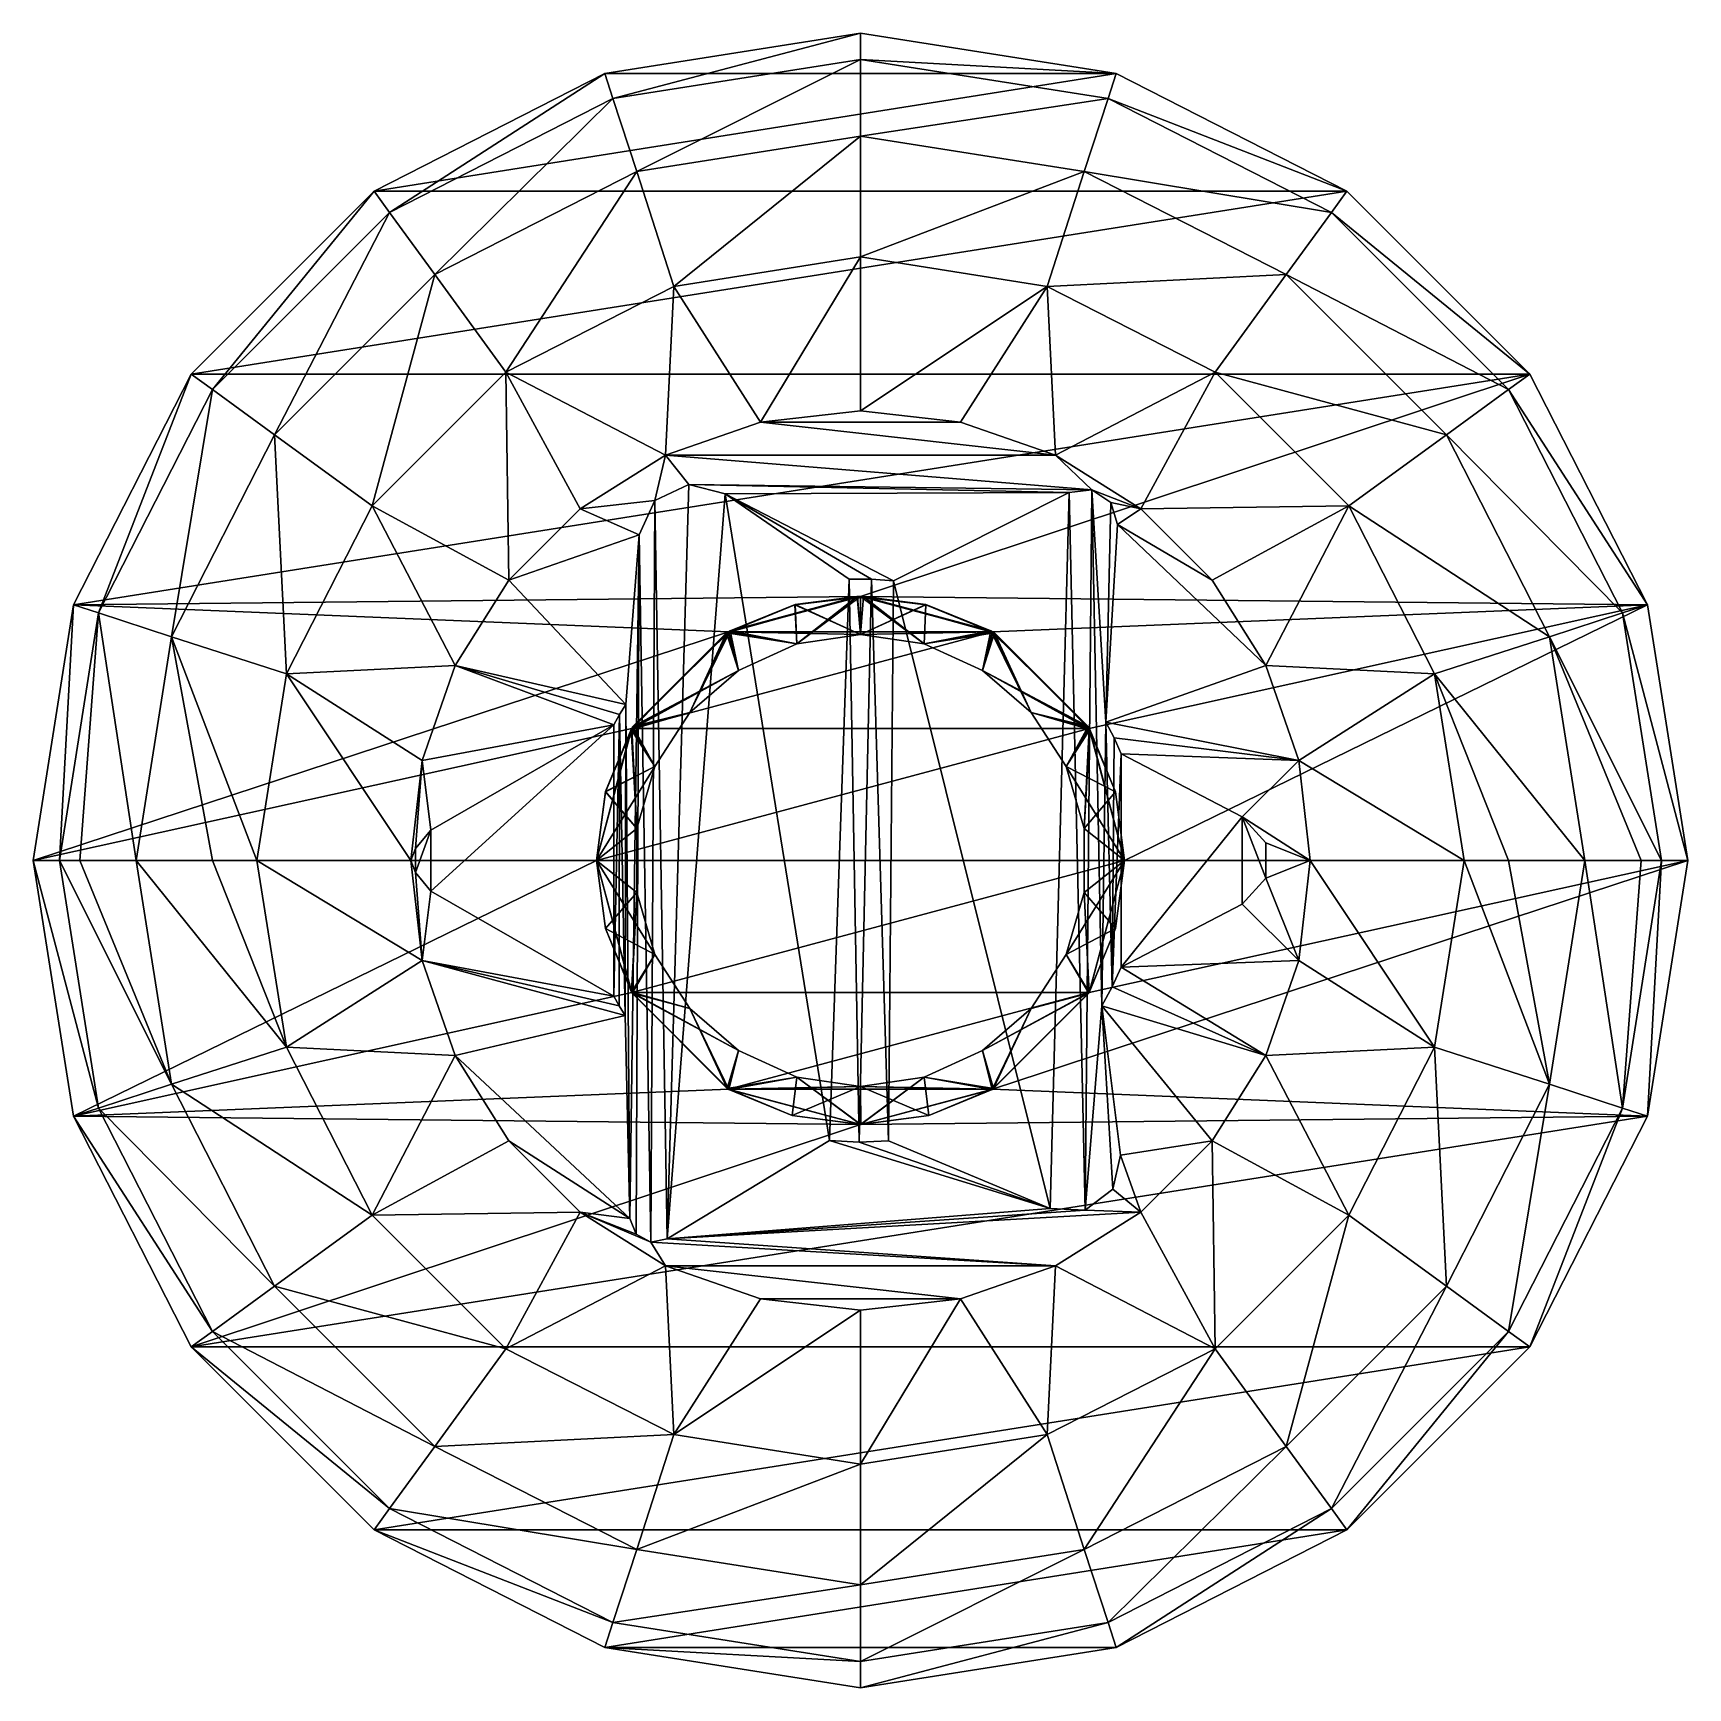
# Model space of a CAD drawing. Extents: x -4.7 to 4.7, y -4.7 to 4.7.
import ezdxf

# ---------------------------------------------------------------- set-up
doc = ezdxf.new("R2010")
doc.units = 0

msp = doc.modelspace()

# ---------------------------------------------------------------- linework, layer by layer
for points in [[(1.452484, 4.469878), (0, 4.699945), (-1.452484, 4.469878)], [(-1.406266, 4.328042, -1.002365), (-1.452484, 4.469878), (0, 4.699945)], [(0, 4.550773, -1.002365), (-1.406266, 4.328042, -1.002365), (0, 4.699945)], [(0, 4.550773, -1.002365), (0, 4.699945), (1.452484, 4.469878)], [(-1.271397, 3.912959, -1.920329), (-1.406266, 4.328042, -1.002365), (0, 4.550773, -1.002365)], [(0, 4.114328, -1.920329), (-1.271397, 3.912959, -1.920329), (0, 4.550773, -1.002365)], [(1.406266, 4.328042, -1.002365), (0, 4.550773, -1.002365), (1.452484, 4.469878)], [(0, 4.114328, -1.920329), (0, 4.550773, -1.002365), (1.406266, 4.328042, -1.002365)], [(1.452484, 4.469878), (-1.452484, 4.469878), (-2.762746, 3.802219)], [(-2.674877, 3.681652, -1.002365), (-2.762746, 3.802219), (-1.452484, 4.469878)], [(2.762746, 3.802219), (1.452484, 4.469878), (-2.762746, 3.802219)], [(-1.406266, 4.328042, -1.002365), (-2.674877, 3.681652, -1.002365), (-1.452484, 4.469878)], [(1.406266, 4.328042, -1.002365), (1.452484, 4.469878), (2.762746, 3.802219)], [(-2.418341, 3.328562, -1.920329), (-2.674877, 3.681652, -1.002365), (-1.406266, 4.328042, -1.002365)], [(-1.271397, 3.912959, -1.920329), (-2.418341, 3.328562, -1.920329), (-1.406266, 4.328042, -1.002365)], [(1.271397, 3.912959, -1.920329), (0, 4.114328, -1.920329), (1.406266, 4.328042, -1.002365)], [(1.271397, 3.912959, -1.920329), (1.406266, 4.328042, -1.002365), (2.674877, 3.681652, -1.002365)], [(2.674877, 3.681652, -1.002365), (1.406266, 4.328042, -1.002365), (2.762746, 3.802219)], [(-1.059541, 3.260931, -2.670742), (-1.271397, 3.912959, -1.920329), (0, 4.114328, -1.920329)], [(0, 3.428746, -2.670742), (-1.059541, 3.260931, -2.670742), (0, 4.114328, -1.920329)], [(0, 3.428746, -2.670742), (0, 4.114328, -1.920329), (1.271397, 3.912959, -1.920329)], [(-2.015367, 2.773914, -2.670742), (-2.418341, 3.328562, -1.920329), (-1.271397, 3.912959, -1.920329)], [(-1.059541, 3.260931, -2.670742), (-2.015367, 2.773914, -2.670742), (-1.271397, 3.912959, -1.920329)], [(1.059541, 3.260931, -2.670742), (0, 3.428746, -2.670742), (1.271397, 3.912959, -1.920329)], [(1.059541, 3.260931, -2.670742), (1.271397, 3.912959, -1.920329), (2.418341, 3.328562, -1.920329)], [(2.418341, 3.328562, -1.920329), (1.271397, 3.912959, -1.920329), (2.674877, 3.681652, -1.002365)], [(2.762746, 3.802219), (-2.762746, 3.802219), (-3.80251, 2.762373)], [(-3.681652, 2.674877, -1.002365), (-3.80251, 2.762373), (-2.762746, 3.802219)], [(3.80251, 2.762373), (2.762746, 3.802219), (-3.80251, 2.762373)], [(-2.674877, 3.681652, -1.002365), (-3.681652, 2.674877, -1.002365), (-2.762746, 3.802219)], [(2.674877, 3.681652, -1.002365), (2.762746, 3.802219), (3.80251, 2.762373)], [(-3.328562, 2.418341, -1.920329), (-3.681652, 2.674877, -1.002365), (-2.674877, 3.681652, -1.002365)], [(-2.418341, 3.328562, -1.920329), (-3.328562, 2.418341, -1.920329), (-2.674877, 3.681652, -1.002365)], [(2.418341, 3.328562, -1.920329), (2.674877, 3.681652, -1.002365), (3.681652, 2.674877, -1.002365)], [(3.681652, 2.674877, -1.002365), (2.674877, 3.681652, -1.002365), (3.80251, 2.762373)], [(-0.568292, 2.490743, -3.187745), (-1.059541, 3.260931, -2.670742), (0, 3.428746, -2.670742)], [(0, 2.554788, -3.187745), (-0.568292, 2.490743, -3.187745), (0, 3.428746, -2.670742)], [(0, 2.554788, -3.187745), (0, 3.428746, -2.670742), (1.059541, 3.260931, -2.670742)], [(-2.773914, 2.015367, -2.670742), (-3.328562, 2.418341, -1.920329), (-2.418341, 3.328562, -1.920329)], [(-2.015367, 2.773914, -2.670742), (-2.773914, 2.015367, -2.670742), (-2.418341, 3.328562, -1.920329)], [(2.015367, 2.773914, -2.670742), (1.059541, 3.260931, -2.670742), (2.418341, 3.328562, -1.920329)], [(2.015367, 2.773914, -2.670742), (2.418341, 3.328562, -1.920329), (3.328562, 2.418341, -1.920329)], [(3.328562, 2.418341, -1.920329), (2.418341, 3.328562, -1.920329), (3.681652, 2.674877, -1.002365)], [(-1.10853, 2.301702, -3.187745), (-2.015367, 2.773914, -2.670742), (-1.059541, 3.260931, -2.670742)], [(-0.568292, 2.490743, -3.187745), (-1.10853, 2.301702, -3.187745), (-1.059541, 3.260931, -2.670742)], [(0.568292, 2.490743, -3.187745), (0, 2.554788, -3.187745), (1.059541, 3.260931, -2.670742)], [(1.10853, 2.301702, -3.187745), (0.568292, 2.490743, -3.187745), (1.059541, 3.260931, -2.670742)], [(1.10853, 2.301702, -3.187745), (1.059541, 3.260931, -2.670742), (2.015367, 2.773914, -2.670742)], [(3.80251, 2.762373), (-3.80251, 2.762373), (-4.470017, 1.452198)], [(-4.328042, 1.406266, -1.002365), (-4.470017, 1.452198), (-3.80251, 2.762373)], [(-0.000233, 1.499947), (3.80251, 2.762373), (-4.470017, 1.452198)], [(-3.681652, 2.674877, -1.002365), (-4.328042, 1.406266, -1.002365), (-3.80251, 2.762373)], [(-1.99728, 1.593031, -3.187745), (-2.773914, 2.015367, -2.670742), (-2.015367, 2.773914, -2.670742)], [(-1.593031, 1.99728, -3.187745), (-1.99728, 1.593031, -3.187745), (-2.015367, 2.773914, -2.670742)], [(-1.10853, 2.301702, -3.187745), (-1.593031, 1.99728, -3.187745), (-2.015367, 2.773914, -2.670742)], [(-0.000233, 1.499947), (4.470017, 1.452198), (3.80251, 2.762373)], [(1.593031, 1.99728, -3.187745), (1.10853, 2.301702, -3.187745), (2.015367, 2.773914, -2.670742)], [(1.593031, 1.99728, -3.187745), (2.015367, 2.773914, -2.670742), (2.773914, 2.015367, -2.670742)], [(2.773914, 2.015367, -2.670742), (2.015367, 2.773914, -2.670742), (3.328562, 2.418341, -1.920329)], [(3.681652, 2.674877, -1.002365), (3.80251, 2.762373), (4.470017, 1.452198)], [(-3.912959, 1.271397, -1.920329), (-4.328042, 1.406266, -1.002365), (-3.681652, 2.674877, -1.002365)], [(-3.328562, 2.418341, -1.920329), (-3.912959, 1.271397, -1.920329), (-3.681652, 2.674877, -1.002365)], [(3.328562, 2.418341, -1.920329), (3.681652, 2.674877, -1.002365), (4.328042, 1.406266, -1.002365)], [(4.328042, 1.406266, -1.002365), (3.681652, 2.674877, -1.002365), (4.470017, 1.452198)], [(0.568292, 2.490743, -3.187745), (-0.568292, 2.490743, -3.187745), (0, 2.554788, -3.187745)], [(1.10853, 2.301702, -3.187745), (-1.10853, 2.301702, -3.187745), (-0.568292, 2.490743, -3.187745)], [(1.10853, 2.301702, -3.187745), (-0.568292, 2.490743, -3.187745), (0.568292, 2.490743, -3.187745)], [(-3.260931, 1.059541, -2.670742), (-3.912959, 1.271397, -1.920329), (-3.328562, 2.418341, -1.920329)], [(-2.773914, 2.015367, -2.670742), (-3.260931, 1.059541, -2.670742), (-3.328562, 2.418341, -1.920329)], [(2.773914, 2.015367, -2.670742), (3.328562, 2.418341, -1.920329), (3.912959, 1.271397, -1.920329)], [(3.912959, 1.271397, -1.920329), (3.328562, 2.418341, -1.920329), (4.328042, 1.406266, -1.002365)], [(-1.167925, 2.04447, -3.187745), (-1.593031, 1.99728, -3.187745), (-1.10853, 2.301702, -3.187745)], [(-0.975003, 2.136406, -3.187745), (-1.167925, 2.04447, -3.187745), (-1.10853, 2.301702, -3.187745)], [(1.313771, 2.104861, -3.187745), (-1.10853, 2.301702, -3.187745), (1.10853, 2.301702, -3.187745)], [(1.313771, 2.104861, -3.187745), (-0.975003, 2.136406, -3.187745), (-1.10853, 2.301702, -3.187745)], [(1.313771, 2.104861, -3.187745), (1.10853, 2.301702, -3.187745), (1.593031, 1.99728, -3.187745)], [(-1.167885, 2.044576, -1.687745), (-1.167925, 2.04447, -3.187745), (-0.975003, 2.136406, -3.187745)], [(-1.167885, 2.044576, -1.687745), (-0.975003, 2.136406, -3.187745), (-0.975111, 2.136442, -1.687745)], [(-1.167885, 2.044576, -1.687745), (-0.975111, 2.136442, -1.687745), (-1.097288, -2.149637, -1.687745)], [(-0.975111, 2.136442, -1.687745), (-0.768388, 2.082903, -1.687745), (-1.097288, -2.149637, -1.687745)], [(-0.768388, 2.082903, -1.687745), (-0.176815, -1.5902, -1.687745), (-1.097288, -2.149637, -1.687745)], [(-0.975111, 2.136442, -1.687745), (-0.975003, 2.136406, -3.187745), (-0.768388, 2.082903, -3.187745)], [(-0.975111, 2.136442, -1.687745), (-0.768388, 2.082903, -3.187745), (-0.768388, 2.082903, -1.687745)], [(1.184748, 2.0898, -3.187745), (-0.768388, 2.082903, -3.187745), (-0.975003, 2.136406, -3.187745)], [(1.313771, 2.104861, -3.187745), (1.184748, 2.0898, -3.187745), (-0.975003, 2.136406, -3.187745)], [(1.184748, 2.0898, -3.187745), (0.187285, 1.589001, -3.187745), (-0.768388, 2.082903, -3.187745)], [(0.061634, 1.598812, -3.187745), (-0.0644, 1.598703, -3.187745), (-0.768388, 2.082903, -3.187745)], [(-0.0644, 1.598703, -1.687745), (-0.768388, 2.082903, -3.187745), (-0.0644, 1.598703, -3.187745)], [(0.187285, 1.589001, -3.187745), (0.061634, 1.598812, -3.187745), (-0.768388, 2.082903, -3.187745)], [(-0.768388, 2.082903, -1.687745), (-0.768388, 2.082903, -3.187745), (-0.0644, 1.598703, -1.687745)], [(-0.768388, 2.082903, -1.687745), (-0.0644, 1.598703, -1.687745), (-0.176815, -1.5902, -1.687745)], [(1.184748, 2.0898, -1.687745), (0.187285, 1.589001, -3.187745), (1.184748, 2.0898, -3.187745)], [(0.187285, 1.589001, -1.687745), (0.187285, 1.589001, -3.187745), (1.184748, 2.0898, -1.687745)], [(0.187285, 1.589001, -1.687745), (1.184748, 2.0898, -1.687745), (1.077714, -1.97738, -1.687745)], [(1.184748, 2.0898, -1.687745), (1.275852, -1.987001, -1.687745), (1.077714, -1.97738, -1.687745)], [(1.184748, 2.0898, -1.687745), (1.313771, 2.104861, -3.187745), (1.313838, 2.104873, -1.687745)], [(1.184748, 2.0898, -1.687745), (1.313838, 2.104873, -1.687745), (1.275852, -1.987001, -1.687745)], [(1.184748, 2.0898, -1.687745), (1.184748, 2.0898, -3.187745), (1.313771, 2.104861, -3.187745)], [(1.313838, 2.104873, -1.687745), (1.370324, -0.825961, -1.687745), (1.275852, -1.987001, -1.687745)], [(1.313838, 2.104873, -1.687745), (1.313771, 2.104861, -3.187745), (1.422432, 2.033375, -3.187745)], [(1.422432, 2.033375, -3.187745), (1.313771, 2.104861, -3.187745), (1.593031, 1.99728, -3.187745)], [(1.313838, 2.104873, -1.687745), (1.422432, 2.033375, -3.187745), (1.422417, 2.033442, -1.687745)], [(1.313838, 2.104873, -1.687745), (1.394095, 0.785175, -1.687745), (1.370324, -0.825961, -1.687745)], [(1.313838, 2.104873, -1.687745), (1.422417, 2.033442, -1.687745), (1.394095, 0.785175, -1.687745)], [(-2.301702, 1.10853, -3.187745), (-3.260931, 1.059541, -2.670742), (-2.773914, 2.015367, -2.670742)], [(-1.99728, 1.593031, -3.187745), (-2.301702, 1.10853, -3.187745), (-2.773914, 2.015367, -2.670742)], [(-1.256508, 1.85029, -3.187745), (-1.99728, 1.593031, -3.187745), (-1.593031, 1.99728, -3.187745)], [(-1.167925, 2.04447, -3.187745), (-1.256508, 1.85029, -3.187745), (-1.593031, 1.99728, -3.187745)], [(-1.256508, 1.85029, -1.687745), (-1.167925, 2.04447, -3.187745), (-1.167885, 2.044576, -1.687745)], [(-1.256508, 1.85029, -1.687745), (-1.167885, 2.044576, -1.687745), (-1.191316, -2.168288, -1.687745)], [(-1.256508, 1.85029, -1.687745), (-1.256508, 1.85029, -3.187745), (-1.167925, 2.04447, -3.187745)], [(-1.167885, 2.044576, -1.687745), (-1.097288, -2.149637, -1.687745), (-1.191316, -2.168288, -1.687745)], [(1.422417, 2.033442, -1.687745), (1.459677, 1.90893, -1.687745), (1.394095, 0.785175, -1.687745)], [(1.422417, 2.033442, -1.687745), (1.422432, 2.033375, -3.187745), (1.459677, 1.90893, -3.187745)], [(1.422417, 2.033442, -1.687745), (1.459677, 1.90893, -3.187745), (1.459677, 1.90893, -1.687745)], [(1.459677, 1.90893, -3.187745), (1.422432, 2.033375, -3.187745), (1.593031, 1.99728, -3.187745)], [(1.459677, 1.90893, -3.187745), (1.593031, 1.99728, -3.187745), (1.99728, 1.593031, -3.187745)], [(1.99728, 1.593031, -3.187745), (1.593031, 1.99728, -3.187745), (2.773914, 2.015367, -2.670742)], [(2.301702, 1.10853, -3.187745), (1.99728, 1.593031, -3.187745), (2.773914, 2.015367, -2.670742)], [(2.301702, 1.10853, -3.187745), (2.773914, 2.015367, -2.670742), (3.260931, 1.059541, -2.670742)], [(3.260931, 1.059541, -2.670742), (2.773914, 2.015367, -2.670742), (3.912959, 1.271397, -1.920329)], [(1.394095, 0.785175, -3.187745), (1.459677, 1.90893, -3.187745), (2.301702, 1.10853, -3.187745)], [(1.394095, 0.785175, -1.687745), (1.459677, 1.90893, -3.187745), (1.394095, 0.785175, -3.187745)], [(1.459677, 1.90893, -1.687745), (1.459677, 1.90893, -3.187745), (1.394095, 0.785175, -1.687745)], [(1.459677, 1.90893, -3.187745), (1.99728, 1.593031, -3.187745), (2.301702, 1.10853, -3.187745)], [(-1.256508, 1.85029, -3.187745), (-1.332798, 0.885239, -3.187745), (-1.99728, 1.593031, -3.187745)], [(-1.256508, 1.85029, -1.687745), (-1.332798, 0.885239, -3.187745), (-1.256508, 1.85029, -3.187745)], [(-1.332798, 0.885239, -1.687745), (-1.332798, 0.885239, -3.187745), (-1.256508, 1.85029, -1.687745)], [(-1.332798, 0.885239, -1.687745), (-1.256508, 1.85029, -1.687745), (-1.309965, -2.033152, -1.687745)], [(-1.256508, 1.85029, -1.687745), (-1.275049, -2.122427, -1.687745), (-1.309965, -2.033152, -1.687745)], [(-1.256508, 1.85029, -1.687745), (-1.191316, -2.168288, -1.687745), (-1.275049, -2.122427, -1.687745)], [(-0.0644, 1.598703, -1.687745), (-0.008459, -1.599977, -1.687745), (-0.176815, -1.5902, -1.687745)], [(-0.0644, 1.598703, -1.687745), (-0.0644, 1.598703, -3.187745), (0.061634, 1.598812, -3.187745)], [(-0.0644, 1.598703, -1.687745), (0.061634, 1.598812, -3.187745), (0.061634, 1.598812, -1.687745)], [(-0.0644, 1.598703, -1.687745), (0.061634, 1.598812, -1.687745), (-0.008459, -1.599977, -1.687745)], [(0.061634, 1.598812, -1.687745), (0.15999, -1.591981, -1.687745), (-0.008459, -1.599977, -1.687745)], [(0.061634, 1.598812, -1.687745), (0.061634, 1.598812, -3.187745), (0.187285, 1.589001, -3.187745)], [(0.061634, 1.598812, -1.687745), (0.187285, 1.589001, -3.187745), (0.187285, 1.589001, -1.687745)], [(0.061634, 1.598812, -1.687745), (0.187285, 1.589001, -1.687745), (0.15999, -1.591981, -1.687745)], [(-1.332798, 0.885239, -3.187745), (-2.301702, 1.10853, -3.187745), (-1.99728, 1.593031, -3.187745)], [(0.187285, 1.589001, -1.687745), (1.077714, -1.97738, -1.687745), (0.15999, -1.591981, -1.687745)], [(-0.749971, 1.299027), (-4.470017, 1.452198), (-4.7, 0)], [(-4.550773, 0, -1.002365), (-4.7, 0), (-4.470017, 1.452198)], [(-4.328042, 1.406266, -1.002365), (-4.550773, 0, -1.002365), (-4.470017, 1.452198)], [(-0.749971, 1.299027), (-0.000233, 1.499947), (-4.470017, 1.452198)], [(-0.74034, 1.304567, 10.974646), (-0.760927, 1.292668, 11.025403), (-0.018172, 1.49989, 11.000579)], [(-0.361602, 1.231503, 11.138637), (-0.018172, 1.49989, 11.000579), (-0.760927, 1.292668, 11.025403)], [(-0.018172, 1.49989, 11.250579), (-0.760927, 1.292668, 11.275403), (-0.371345, 1.453308, 11.311944)], [(-0.361602, 1.231503, 11.138637), (-0.760927, 1.292668, 11.275403), (-0.018172, 1.49989, 11.250579)], [(-0.74034, 1.304567, 9.774646), (-0.760927, 1.292668, 9.825402), (-0.018172, 1.49989, 9.800578)], [(-0.361602, 1.231503, 9.938637), (-0.018172, 1.49989, 9.800578), (-0.760927, 1.292668, 9.825402)], [(-0.018172, 1.49989, 10.050578), (-0.760927, 1.292668, 10.075402), (-0.371345, 1.453308, 10.111944)], [(-0.361602, 1.231503, 9.938637), (-0.760927, 1.292668, 10.075402), (-0.018172, 1.49989, 10.050578)], [(-0.74034, 1.304567, 8.574646), (-0.760927, 1.292668, 8.625402), (-0.018172, 1.49989, 8.600578)], [(-0.361602, 1.231503, 8.738636), (-0.018172, 1.49989, 8.600578), (-0.760927, 1.292668, 8.625402)], [(-0.018172, 1.49989, 8.850578), (-0.760927, 1.292668, 8.875402), (-0.371345, 1.453308, 8.911944)], [(-0.361602, 1.231503, 8.738636), (-0.760927, 1.292668, 8.875402), (-0.018172, 1.49989, 8.850578)], [(-0.74034, 1.304567, 7.374646), (-0.760927, 1.292668, 7.425403), (-0.018172, 1.49989, 7.400578)], [(-0.361602, 1.231503, 7.538636), (-0.018172, 1.49989, 7.400578), (-0.760927, 1.292668, 7.425403)], [(-0.018172, 1.49989, 7.650578), (-0.760927, 1.292668, 7.675403), (-0.371345, 1.453308, 7.711945)], [(-0.361602, 1.231503, 7.538636), (-0.760927, 1.292668, 7.675403), (-0.018172, 1.49989, 7.650578)], [(-0.74034, 1.304567, 6.174646), (-0.760927, 1.292668, 6.225402), (-0.018172, 1.49989, 6.200578)], [(-0.361602, 1.231503, 6.338636), (-0.018172, 1.49989, 6.200578), (-0.760927, 1.292668, 6.225402)], [(-0.018172, 1.49989, 6.450578), (-0.760927, 1.292668, 6.475402), (-0.371345, 1.453308, 6.511944)], [(-0.361602, 1.231503, 6.338636), (-0.760927, 1.292668, 6.475402), (-0.018172, 1.49989, 6.450578)], [(-0.74034, 1.304567, 4.974646), (-0.760927, 1.292668, 5.025403), (-0.018172, 1.49989, 5.000578)], [(-0.361602, 1.231503, 5.138637), (-0.018172, 1.49989, 5.000578), (-0.760927, 1.292668, 5.025403)], [(-0.018172, 1.49989, 5.250578), (-0.760927, 1.292668, 5.275403), (-0.371345, 1.453308, 5.311944)], [(-0.361602, 1.231503, 5.138637), (-0.760927, 1.292668, 5.275403), (-0.018172, 1.49989, 5.250578)], [(-0.74034, 1.304567, 3.774646), (-0.760927, 1.292668, 3.825402), (-0.018172, 1.49989, 3.800578)], [(-0.361602, 1.231503, 3.938636), (-0.018172, 1.49989, 3.800578), (-0.760927, 1.292668, 3.825402)], [(-0.018172, 1.49989, 4.050579), (-0.760927, 1.292668, 4.075403), (-0.371345, 1.453308, 4.111945)], [(-0.361602, 1.231503, 3.938636), (-0.760927, 1.292668, 4.075403), (-0.018172, 1.49989, 4.050579)], [(-0.74034, 1.304567, 2.574646), (-0.760927, 1.292668, 2.625403), (-0.018172, 1.49989, 2.600579)], [(-0.361602, 1.231503, 2.738636), (-0.018172, 1.49989, 2.600579), (-0.760927, 1.292668, 2.625403)], [(-0.018172, 1.49989, 2.850579), (-0.760927, 1.292668, 2.875403), (-0.371345, 1.453308, 2.911944)], [(-0.361602, 1.231503, 2.738636), (-0.760927, 1.292668, 2.875403), (-0.018172, 1.49989, 2.850579)], [(-0.74034, 1.304567, 1.374646), (-0.760927, 1.292668, 1.425403), (-0.018172, 1.49989, 1.400578)], [(-0.361602, 1.231503, 1.538636), (-0.018172, 1.49989, 1.400578), (-0.760927, 1.292668, 1.425403)], [(-0.018172, 1.49989, 1.650578), (-0.760927, 1.292668, 1.675403), (-0.371345, 1.453308, 1.711944)], [(-0.361602, 1.231503, 1.538636), (-0.760927, 1.292668, 1.675403), (-0.018172, 1.49989, 1.650578)], [(-0.74034, 1.304567, 0.174646), (-0.760927, 1.292668, 0.225403), (-0.018172, 1.49989, 0.200578)], [(-0.361602, 1.231503, 0.338636), (-0.018172, 1.49989, 0.200578), (-0.760927, 1.292668, 0.225403)], [(-0.018172, 1.49989, 0.450578), (-0.760927, 1.292668, 0.475403), (-0.371345, 1.453308, 0.511944)], [(-0.361602, 1.231503, 0.338636), (-0.760927, 1.292668, 0.475403), (-0.018172, 1.49989, 0.450578)], [(-0.760927, 1.292668, 11.275403), (-0.740333, 1.304572, 11.324645), (-0.371345, 1.453308, 11.311944)], [(-0.760927, 1.292668, 10.075402), (-0.740333, 1.304572, 10.124645), (-0.371345, 1.453308, 10.111944)], [(-0.760927, 1.292668, 8.875402), (-0.740333, 1.304572, 8.924645), (-0.371345, 1.453308, 8.911944)], [(-0.760927, 1.292668, 7.675403), (-0.740333, 1.304572, 7.724646), (-0.371345, 1.453308, 7.711945)], [(-0.760927, 1.292668, 6.475402), (-0.740333, 1.304572, 6.524645), (-0.371345, 1.453308, 6.511944)], [(-0.760927, 1.292668, 5.275403), (-0.740333, 1.304572, 5.324646), (-0.371345, 1.453308, 5.311944)], [(-0.760927, 1.292668, 4.075403), (-0.740333, 1.304572, 4.124645), (-0.371345, 1.453308, 4.111945)], [(-0.760927, 1.292668, 2.875403), (-0.740333, 1.304572, 2.924645), (-0.371345, 1.453308, 2.911944)], [(-0.760927, 1.292668, 1.675403), (-0.740333, 1.304572, 1.724645), (-0.371345, 1.453308, 1.711944)], [(-0.760927, 1.292668, 0.475403), (-0.740333, 1.304572, 0.524645), (-0.371345, 1.453308, 0.511944)], [(-0.740333, 1.304572, 11.574645), (-0.760047, 1.293185, 11.62537), (-0.017429, 1.499899, 11.600554)], [(-0.361602, 1.231503, 11.738636), (-0.017429, 1.499899, 11.600554), (-0.760047, 1.293185, 11.62537)], [(-0.372098, 1.453115, 10.711969), (-0.017429, 1.499899, 10.650555), (-0.760047, 1.293185, 10.67537)], [(-0.361602, 1.231503, 10.538636), (-0.760047, 1.293185, 10.67537), (-0.017429, 1.499899, 10.650555)], [(-0.740333, 1.304572, 10.374645), (-0.760047, 1.293185, 10.42537), (-0.017429, 1.499899, 10.400555)], [(-0.361602, 1.231503, 10.538636), (-0.017429, 1.499899, 10.400555), (-0.760047, 1.293185, 10.42537)], [(-0.372098, 1.453115, 9.51197), (-0.017429, 1.499899, 9.450555), (-0.760047, 1.293185, 9.47537)], [(-0.361602, 1.231503, 9.338636), (-0.760047, 1.293185, 9.47537), (-0.017429, 1.499899, 9.450555)], [(-0.740333, 1.304572, 9.174645), (-0.760047, 1.293185, 9.22537), (-0.017429, 1.499899, 9.200555)], [(-0.361602, 1.231503, 9.338636), (-0.017429, 1.499899, 9.200555), (-0.760047, 1.293185, 9.22537)], [(-0.372098, 1.453115, 8.311969), (-0.017429, 1.499899, 8.250555), (-0.760047, 1.293185, 8.27537)], [(-0.361602, 1.231503, 8.138637), (-0.760047, 1.293185, 8.27537), (-0.017429, 1.499899, 8.250555)], [(-0.740333, 1.304572, 7.974646), (-0.760047, 1.293185, 8.02537), (-0.017429, 1.499899, 8.000555)], [(-0.361602, 1.231503, 8.138637), (-0.017429, 1.499899, 8.000555), (-0.760047, 1.293185, 8.02537)], [(-0.372098, 1.453115, 7.111969), (-0.017429, 1.499899, 7.050555), (-0.760047, 1.293185, 7.07537)], [(-0.361602, 1.231503, 6.938636), (-0.760047, 1.293185, 7.07537), (-0.017429, 1.499899, 7.050555)], [(-0.740333, 1.304572, 6.774645), (-0.760047, 1.293185, 6.82537), (-0.017429, 1.499899, 6.800555)], [(-0.361602, 1.231503, 6.938636), (-0.017429, 1.499899, 6.800555), (-0.760047, 1.293185, 6.82537)], [(-0.372098, 1.453115, 5.911969), (-0.017429, 1.499899, 5.850555), (-0.760047, 1.293185, 5.87537)], [(-0.361602, 1.231503, 5.738636), (-0.760047, 1.293185, 5.87537), (-0.017429, 1.499899, 5.850555)], [(-0.740333, 1.304572, 5.574646), (-0.760047, 1.293185, 5.62537), (-0.017429, 1.499899, 5.600555)], [(-0.361602, 1.231503, 5.738636), (-0.017429, 1.499899, 5.600555), (-0.760047, 1.293185, 5.62537)], [(-0.372098, 1.453115, 4.711969), (-0.017429, 1.499899, 4.650555), (-0.760047, 1.293185, 4.67537)], [(-0.361602, 1.231503, 4.538636), (-0.760047, 1.293185, 4.67537), (-0.017429, 1.499899, 4.650555)], [(-0.740333, 1.304572, 4.374645), (-0.760047, 1.293185, 4.42537), (-0.017429, 1.499899, 4.400555)], [(-0.361602, 1.231503, 4.538636), (-0.017429, 1.499899, 4.400555), (-0.760047, 1.293185, 4.42537)], [(-0.372098, 1.453115, 3.511969), (-0.017429, 1.499899, 3.450555), (-0.760047, 1.293185, 3.47537)], [(-0.361602, 1.231503, 3.338636), (-0.760047, 1.293185, 3.47537), (-0.017429, 1.499899, 3.450555)], [(-0.740333, 1.304572, 3.174645), (-0.760047, 1.293185, 3.22537), (-0.017429, 1.499899, 3.200555)], [(-0.361602, 1.231503, 3.338636), (-0.017429, 1.499899, 3.200555), (-0.760047, 1.293185, 3.22537)], [(-0.372098, 1.453115, 2.311969), (-0.017429, 1.499899, 2.250555), (-0.760047, 1.293185, 2.27537)], [(-0.361602, 1.231503, 2.138636), (-0.760047, 1.293185, 2.27537), (-0.017429, 1.499899, 2.250555)], [(-0.740333, 1.304572, 1.974645), (-0.760047, 1.293185, 2.02537), (-0.017429, 1.499899, 2.000555)], [(-0.361602, 1.231503, 2.138636), (-0.017429, 1.499899, 2.000555), (-0.760047, 1.293185, 2.02537)], [(-0.372098, 1.453115, 1.111969), (-0.017429, 1.499899, 1.050555), (-0.760047, 1.293185, 1.07537)], [(-0.361602, 1.231503, 0.938636), (-0.760047, 1.293185, 1.07537), (-0.017429, 1.499899, 1.050555)], [(-0.740333, 1.304572, 0.774645), (-0.760047, 1.293185, 0.82537), (-0.017429, 1.499899, 0.800555)], [(-0.361602, 1.231503, 0.938636), (-0.017429, 1.499899, 0.800555), (-0.760047, 1.293185, 0.82537)], [(-0.74034, 1.304567, 10.724646), (-0.372098, 1.453115, 10.711969), (-0.760047, 1.293185, 10.67537)], [(-0.74034, 1.304567, 9.524646), (-0.372098, 1.453115, 9.51197), (-0.760047, 1.293185, 9.47537)], [(-0.74034, 1.304567, 8.324646), (-0.372098, 1.453115, 8.311969), (-0.760047, 1.293185, 8.27537)], [(-0.74034, 1.304567, 7.124646), (-0.372098, 1.453115, 7.111969), (-0.760047, 1.293185, 7.07537)], [(-0.74034, 1.304567, 5.924646), (-0.372098, 1.453115, 5.911969), (-0.760047, 1.293185, 5.87537)], [(-0.74034, 1.304567, 4.724646), (-0.372098, 1.453115, 4.711969), (-0.760047, 1.293185, 4.67537)], [(-0.74034, 1.304567, 3.524646), (-0.372098, 1.453115, 3.511969), (-0.760047, 1.293185, 3.47537)], [(-0.74034, 1.304567, 2.324646), (-0.372098, 1.453115, 2.311969), (-0.760047, 1.293185, 2.27537)], [(-0.74034, 1.304567, 1.124646), (-0.372098, 1.453115, 1.111969), (-0.760047, 1.293185, 1.07537)], [(0.750101, 1.298932, 12), (0, 1.5, 12), (-0.750101, 1.298932, 12)], [(-0.00008, 1.5, 11.850002), (-0.750101, 1.298932, 12), (0, 1.5, 12)], [(-0.00008, 1.5, 11.850002), (-0.750047, 1.299011, 11.875002), (-0.750101, 1.298932, 12)], [(-0.361602, 1.231503, 11.738636), (-0.750047, 1.299011, 11.875002), (-0.00008, 1.5, 11.850002)], [(0, 1.5, -0.1), (-0.000233, 1.499947), (-0.75, 1.299038, -0.075)], [(0, 1.5, -0.1), (-0.75, 1.299038, -0.075), (0, 1.283494, 0.025)], [(-0.75, 1.299038, -0.075), (-0.000233, 1.499947), (-0.749971, 1.299027)], [(-0.372098, 1.453115, 10.961969), (-0.74034, 1.304567, 10.974646), (-0.018172, 1.49989, 11.000579)], [(-0.372098, 1.453115, 9.76197), (-0.74034, 1.304567, 9.774646), (-0.018172, 1.49989, 9.800578)], [(-0.372098, 1.453115, 8.561969), (-0.74034, 1.304567, 8.574646), (-0.018172, 1.49989, 8.600578)], [(-0.372098, 1.453115, 7.361969), (-0.74034, 1.304567, 7.374646), (-0.018172, 1.49989, 7.400578)], [(-0.372098, 1.453115, 6.161969), (-0.74034, 1.304567, 6.174646), (-0.018172, 1.49989, 6.200578)], [(-0.372098, 1.453115, 4.961969), (-0.74034, 1.304567, 4.974646), (-0.018172, 1.49989, 5.000578)], [(-0.372098, 1.453115, 3.761969), (-0.74034, 1.304567, 3.774646), (-0.018172, 1.49989, 3.800578)], [(-0.372098, 1.453115, 2.561969), (-0.74034, 1.304567, 2.574646), (-0.018172, 1.49989, 2.600579)], [(-0.372098, 1.453115, 1.361969), (-0.74034, 1.304567, 1.374646), (-0.018172, 1.49989, 1.400578)], [(-0.372098, 1.453115, 0.161969), (-0.74034, 1.304567, 0.174646), (-0.018172, 1.49989, 0.200578)], [(-0.361602, 1.231503, 10.838636), (-0.74034, 1.304567, 10.974646), (-0.372098, 1.453115, 10.961969)], [(-0.361602, 1.231503, 10.838636), (-0.372098, 1.453115, 10.711969), (-0.74034, 1.304567, 10.724646)], [(-0.361602, 1.231503, 9.638637), (-0.74034, 1.304567, 9.774646), (-0.372098, 1.453115, 9.76197)], [(-0.361602, 1.231503, 9.638637), (-0.372098, 1.453115, 9.51197), (-0.74034, 1.304567, 9.524646)], [(-0.361602, 1.231503, 8.438637), (-0.74034, 1.304567, 8.574646), (-0.372098, 1.453115, 8.561969)], [(-0.361602, 1.231503, 8.438637), (-0.372098, 1.453115, 8.311969), (-0.74034, 1.304567, 8.324646)], [(-0.361602, 1.231503, 7.238636), (-0.74034, 1.304567, 7.374646), (-0.372098, 1.453115, 7.361969)], [(-0.361602, 1.231503, 7.238636), (-0.372098, 1.453115, 7.111969), (-0.74034, 1.304567, 7.124646)], [(-0.361602, 1.231503, 6.038636), (-0.74034, 1.304567, 6.174646), (-0.372098, 1.453115, 6.161969)], [(-0.361602, 1.231503, 6.038636), (-0.372098, 1.453115, 5.911969), (-0.74034, 1.304567, 5.924646)], [(-0.361602, 1.231503, 4.838636), (-0.74034, 1.304567, 4.974646), (-0.372098, 1.453115, 4.961969)], [(-0.361602, 1.231503, 4.838636), (-0.372098, 1.453115, 4.711969), (-0.74034, 1.304567, 4.724646)], [(-0.361602, 1.231503, 3.638636), (-0.74034, 1.304567, 3.774646), (-0.372098, 1.453115, 3.761969)], [(-0.361602, 1.231503, 3.638636), (-0.372098, 1.453115, 3.511969), (-0.74034, 1.304567, 3.524646)], [(-0.361602, 1.231503, 2.438636), (-0.74034, 1.304567, 2.574646), (-0.372098, 1.453115, 2.561969)], [(-0.361602, 1.231503, 2.438636), (-0.372098, 1.453115, 2.311969), (-0.74034, 1.304567, 2.324646)], [(-0.361602, 1.231503, 1.238636), (-0.74034, 1.304567, 1.374646), (-0.372098, 1.453115, 1.361969)], [(-0.361602, 1.231503, 1.238636), (-0.372098, 1.453115, 1.111969), (-0.74034, 1.304567, 1.124646)], [(-0.361602, 1.231503, 0.038636), (-0.74034, 1.304567, 0.174646), (-0.372098, 1.453115, 0.161969)], [(-0.371345, 1.453308, 11.561944), (-0.740333, 1.304572, 11.574645), (-0.017429, 1.499899, 11.600554)], [(-0.371345, 1.453308, 10.361944), (-0.740333, 1.304572, 10.374645), (-0.017429, 1.499899, 10.400555)], [(-0.371345, 1.453308, 9.161944), (-0.740333, 1.304572, 9.174645), (-0.017429, 1.499899, 9.200555)], [(-0.371345, 1.453308, 7.961945), (-0.740333, 1.304572, 7.974646), (-0.017429, 1.499899, 8.000555)], [(-0.371345, 1.453308, 6.761944), (-0.740333, 1.304572, 6.774645), (-0.017429, 1.499899, 6.800555)], [(-0.371345, 1.453308, 5.561944), (-0.740333, 1.304572, 5.574646), (-0.017429, 1.499899, 5.600555)], [(-0.371345, 1.453308, 4.361945), (-0.740333, 1.304572, 4.374645), (-0.017429, 1.499899, 4.400555)], [(-0.371345, 1.453308, 3.161944), (-0.740333, 1.304572, 3.174645), (-0.017429, 1.499899, 3.200555)], [(-0.371345, 1.453308, 1.961944), (-0.740333, 1.304572, 1.974645), (-0.017429, 1.499899, 2.000555)], [(-0.371345, 1.453308, 0.761944), (-0.740333, 1.304572, 0.774645), (-0.017429, 1.499899, 0.800555)], [(-0.361602, 1.231503, 11.438637), (-0.740333, 1.304572, 11.574645), (-0.371345, 1.453308, 11.561944)], [(-0.361602, 1.231503, 11.438637), (-0.371345, 1.453308, 11.311944), (-0.740333, 1.304572, 11.324645)], [(-0.361602, 1.231503, 10.238636), (-0.740333, 1.304572, 10.374645), (-0.371345, 1.453308, 10.361944)], [(-0.361602, 1.231503, 10.238636), (-0.371345, 1.453308, 10.111944), (-0.740333, 1.304572, 10.124645)], [(-0.361602, 1.231503, 9.038636), (-0.740333, 1.304572, 9.174645), (-0.371345, 1.453308, 9.161944)], [(-0.361602, 1.231503, 9.038636), (-0.371345, 1.453308, 8.911944), (-0.740333, 1.304572, 8.924645)], [(-0.361602, 1.231503, 7.838636), (-0.740333, 1.304572, 7.974646), (-0.371345, 1.453308, 7.961945)], [(-0.361602, 1.231503, 7.838636), (-0.371345, 1.453308, 7.711945), (-0.740333, 1.304572, 7.724646)], [(-0.361602, 1.231503, 6.638637), (-0.740333, 1.304572, 6.774645), (-0.371345, 1.453308, 6.761944)], [(-0.361602, 1.231503, 6.638637), (-0.371345, 1.453308, 6.511944), (-0.740333, 1.304572, 6.524645)], [(-0.361602, 1.231503, 5.438636), (-0.740333, 1.304572, 5.574646), (-0.371345, 1.453308, 5.561944)], [(-0.361602, 1.231503, 5.438636), (-0.371345, 1.453308, 5.311944), (-0.740333, 1.304572, 5.324646)], [(-0.361602, 1.231503, 4.238636), (-0.740333, 1.304572, 4.374645), (-0.371345, 1.453308, 4.361945)], [(-0.361602, 1.231503, 4.238636), (-0.371345, 1.453308, 4.111945), (-0.740333, 1.304572, 4.124645)], [(-0.361602, 1.231503, 3.038636), (-0.740333, 1.304572, 3.174645), (-0.371345, 1.453308, 3.161944)], [(-0.361602, 1.231503, 3.038636), (-0.371345, 1.453308, 2.911944), (-0.740333, 1.304572, 2.924645)], [(-0.361602, 1.231503, 1.838636), (-0.740333, 1.304572, 1.974645), (-0.371345, 1.453308, 1.961944)], [(-0.361602, 1.231503, 1.838636), (-0.371345, 1.453308, 1.711944), (-0.740333, 1.304572, 1.724645)], [(-0.361602, 1.231503, 0.638636), (-0.740333, 1.304572, 0.774645), (-0.371345, 1.453308, 0.761944)], [(-0.361602, 1.231503, 0.638636), (-0.371345, 1.453308, 0.511944), (-0.740333, 1.304572, 0.524645)], [(0.017044, 1.499903, 10.949457), (-0.372098, 1.453115, 10.961969), (-0.018172, 1.49989, 11.000579)], [(0, 1.283494, 10.825), (-0.372098, 1.453115, 10.961969), (0.017044, 1.499903, 10.949457)], [(-0.372098, 1.453115, 10.711969), (0.017044, 1.499903, 10.699457), (-0.017429, 1.499899, 10.650555)], [(0, 1.283494, 10.825), (0.017044, 1.499903, 10.699457), (-0.372098, 1.453115, 10.711969)], [(0.017044, 1.499903, 9.749457), (-0.372098, 1.453115, 9.76197), (-0.018172, 1.49989, 9.800578)], [(0, 1.283494, 9.625), (-0.372098, 1.453115, 9.76197), (0.017044, 1.499903, 9.749457)], [(-0.372098, 1.453115, 9.51197), (0.017044, 1.499903, 9.499457), (-0.017429, 1.499899, 9.450555)], [(0, 1.283494, 9.625), (0.017044, 1.499903, 9.499457), (-0.372098, 1.453115, 9.51197)], [(0.017044, 1.499903, 8.549458), (-0.372098, 1.453115, 8.561969), (-0.018172, 1.49989, 8.600578)], [(0, 1.283494, 8.425), (-0.372098, 1.453115, 8.561969), (0.017044, 1.499903, 8.549458)], [(-0.372098, 1.453115, 8.311969), (0.017044, 1.499903, 8.299458), (-0.017429, 1.499899, 8.250555)], [(0, 1.283494, 8.425), (0.017044, 1.499903, 8.299458), (-0.372098, 1.453115, 8.311969)], [(0.017044, 1.499903, 7.349457), (-0.372098, 1.453115, 7.361969), (-0.018172, 1.49989, 7.400578)], [(0, 1.283494, 7.225), (-0.372098, 1.453115, 7.361969), (0.017044, 1.499903, 7.349457)], [(-0.372098, 1.453115, 7.111969), (0.017044, 1.499903, 7.099457), (-0.017429, 1.499899, 7.050555)], [(0, 1.283494, 7.225), (0.017044, 1.499903, 7.099457), (-0.372098, 1.453115, 7.111969)], [(0.017044, 1.499903, 6.149457), (-0.372098, 1.453115, 6.161969), (-0.018172, 1.49989, 6.200578)], [(0, 1.283494, 6.025), (-0.372098, 1.453115, 6.161969), (0.017044, 1.499903, 6.149457)], [(-0.372098, 1.453115, 5.911969), (0.017044, 1.499903, 5.899457), (-0.017429, 1.499899, 5.850555)], [(0, 1.283494, 6.025), (0.017044, 1.499903, 5.899457), (-0.372098, 1.453115, 5.911969)], [(0.017044, 1.499903, 4.949458), (-0.372098, 1.453115, 4.961969), (-0.018172, 1.49989, 5.000578)], [(0, 1.283494, 4.825), (-0.372098, 1.453115, 4.961969), (0.017044, 1.499903, 4.949458)], [(-0.372098, 1.453115, 4.711969), (0.017044, 1.499903, 4.699458), (-0.017429, 1.499899, 4.650555)], [(0, 1.283494, 4.825), (0.017044, 1.499903, 4.699458), (-0.372098, 1.453115, 4.711969)], [(0.017044, 1.499903, 3.749457), (-0.372098, 1.453115, 3.761969), (-0.018172, 1.49989, 3.800578)], [(0, 1.283494, 3.625), (-0.372098, 1.453115, 3.761969), (0.017044, 1.499903, 3.749457)], [(-0.372098, 1.453115, 3.511969), (0.017044, 1.499903, 3.499457), (-0.017429, 1.499899, 3.450555)], [(0, 1.283494, 3.625), (0.017044, 1.499903, 3.499457), (-0.372098, 1.453115, 3.511969)], [(0.017044, 1.499903, 2.549458), (-0.372098, 1.453115, 2.561969), (-0.018172, 1.49989, 2.600579)], [(0, 1.283494, 2.425), (-0.372098, 1.453115, 2.561969), (0.017044, 1.499903, 2.549458)], [(-0.372098, 1.453115, 2.311969), (0.017044, 1.499903, 2.299458), (-0.017429, 1.499899, 2.250555)], [(0, 1.283494, 2.425), (0.017044, 1.499903, 2.299458), (-0.372098, 1.453115, 2.311969)], [(0.017044, 1.499903, 1.349458), (-0.372098, 1.453115, 1.361969), (-0.018172, 1.49989, 1.400578)], [(0, 1.283494, 1.225), (-0.372098, 1.453115, 1.361969), (0.017044, 1.499903, 1.349458)], [(-0.372098, 1.453115, 1.111969), (0.017044, 1.499903, 1.099458), (-0.017429, 1.499899, 1.050555)], [(0, 1.283494, 1.225), (0.017044, 1.499903, 1.099458), (-0.372098, 1.453115, 1.111969)], [(0.017044, 1.499903, 0.149457), (-0.372098, 1.453115, 0.161969), (-0.018172, 1.49989, 0.200578)], [(0, 1.283494, 0.025), (-0.372098, 1.453115, 0.161969), (0.017044, 1.499903, 0.149457)], [(0, 1.283494, 10.825), (-0.361602, 1.231503, 10.838636), (-0.372098, 1.453115, 10.961969)], [(0, 1.283494, 10.825), (-0.372098, 1.453115, 10.711969), (-0.361602, 1.231503, 10.838636)], [(0, 1.283494, 9.625), (-0.361602, 1.231503, 9.638637), (-0.372098, 1.453115, 9.76197)], [(0, 1.283494, 9.625), (-0.372098, 1.453115, 9.51197), (-0.361602, 1.231503, 9.638637)], [(0, 1.283494, 8.425), (-0.361602, 1.231503, 8.438637), (-0.372098, 1.453115, 8.561969)], [(0, 1.283494, 8.425), (-0.372098, 1.453115, 8.311969), (-0.361602, 1.231503, 8.438637)], [(0, 1.283494, 7.225), (-0.361602, 1.231503, 7.238636), (-0.372098, 1.453115, 7.361969)], [(0, 1.283494, 7.225), (-0.372098, 1.453115, 7.111969), (-0.361602, 1.231503, 7.238636)], [(0, 1.283494, 6.025), (-0.361602, 1.231503, 6.038636), (-0.372098, 1.453115, 6.161969)], [(0, 1.283494, 6.025), (-0.372098, 1.453115, 5.911969), (-0.361602, 1.231503, 6.038636)], [(0, 1.283494, 4.825), (-0.361602, 1.231503, 4.838636), (-0.372098, 1.453115, 4.961969)], [(0, 1.283494, 4.825), (-0.372098, 1.453115, 4.711969), (-0.361602, 1.231503, 4.838636)], [(0, 1.283494, 3.625), (-0.361602, 1.231503, 3.638636), (-0.372098, 1.453115, 3.761969)], [(0, 1.283494, 3.625), (-0.372098, 1.453115, 3.511969), (-0.361602, 1.231503, 3.638636)], [(0, 1.283494, 2.425), (-0.361602, 1.231503, 2.438636), (-0.372098, 1.453115, 2.561969)], [(0, 1.283494, 2.425), (-0.372098, 1.453115, 2.311969), (-0.361602, 1.231503, 2.438636)], [(0, 1.283494, 1.225), (-0.361602, 1.231503, 1.238636), (-0.372098, 1.453115, 1.361969)], [(0, 1.283494, 1.225), (-0.372098, 1.453115, 1.111969), (-0.361602, 1.231503, 1.238636)], [(0, 1.283494, 0.025), (-0.361602, 1.231503, 0.038636), (-0.372098, 1.453115, 0.161969)], [(0.017839, 1.499894, 11.549432), (-0.371345, 1.453308, 11.561944), (-0.017429, 1.499899, 11.600554)], [(0.017839, 1.499894, 10.349432), (-0.371345, 1.453308, 10.361944), (-0.017429, 1.499899, 10.400555)], [(0.017839, 1.499894, 9.149432), (-0.371345, 1.453308, 9.161944), (-0.017429, 1.499899, 9.200555)], [(0.017839, 1.499894, 7.949432), (-0.371345, 1.453308, 7.961945), (-0.017429, 1.499899, 8.000555)], [(0.017839, 1.499894, 6.749432), (-0.371345, 1.453308, 6.761944), (-0.017429, 1.499899, 6.800555)], [(0.017839, 1.499894, 5.549432), (-0.371345, 1.453308, 5.561944), (-0.017429, 1.499899, 5.600555)], [(0.017839, 1.499894, 4.349432), (-0.371345, 1.453308, 4.361945), (-0.017429, 1.499899, 4.400555)], [(0.017839, 1.499894, 3.149432), (-0.371345, 1.453308, 3.161944), (-0.017429, 1.499899, 3.200555)], [(0.017839, 1.499894, 1.949432), (-0.371345, 1.453308, 1.961944), (-0.017429, 1.499899, 2.000555)], [(0.017839, 1.499894, 0.749432), (-0.371345, 1.453308, 0.761944), (-0.017429, 1.499899, 0.800555)], [(0, 1.283494, 11.425), (-0.371345, 1.453308, 11.561944), (0.017839, 1.499894, 11.549432)], [(-0.018172, 1.49989, 11.250579), (-0.371345, 1.453308, 11.311944), (0.017839, 1.499894, 11.299432)], [(0, 1.283494, 11.425), (0.017839, 1.499894, 11.299432), (-0.371345, 1.453308, 11.311944)], [(0, 1.283494, 10.225), (-0.371345, 1.453308, 10.361944), (0.017839, 1.499894, 10.349432)], [(-0.018172, 1.49989, 10.050578), (-0.371345, 1.453308, 10.111944), (0.017839, 1.499894, 10.099432)], [(0, 1.283494, 10.225), (0.017839, 1.499894, 10.099432), (-0.371345, 1.453308, 10.111944)], [(0, 1.283494, 9.025), (-0.371345, 1.453308, 9.161944), (0.017839, 1.499894, 9.149432)], [(-0.018172, 1.49989, 8.850578), (-0.371345, 1.453308, 8.911944), (0.017839, 1.499894, 8.899432)], [(0, 1.283494, 9.025), (0.017839, 1.499894, 8.899432), (-0.371345, 1.453308, 8.911944)], [(0, 1.283494, 7.825), (-0.371345, 1.453308, 7.961945), (0.017839, 1.499894, 7.949432)], [(-0.018172, 1.49989, 7.650578), (-0.371345, 1.453308, 7.711945), (0.017839, 1.499894, 7.699432)], [(0, 1.283494, 7.825), (0.017839, 1.499894, 7.699432), (-0.371345, 1.453308, 7.711945)], [(0, 1.283494, 6.625), (-0.371345, 1.453308, 6.761944), (0.017839, 1.499894, 6.749432)], [(-0.018172, 1.49989, 6.450578), (-0.371345, 1.453308, 6.511944), (0.017839, 1.499894, 6.499432)], [(0, 1.283494, 6.625), (0.017839, 1.499894, 6.499432), (-0.371345, 1.453308, 6.511944)], [(0, 1.283494, 5.425), (-0.371345, 1.453308, 5.561944), (0.017839, 1.499894, 5.549432)], [(-0.018172, 1.49989, 5.250578), (-0.371345, 1.453308, 5.311944), (0.017839, 1.499894, 5.299432)], [(0, 1.283494, 5.425), (0.017839, 1.499894, 5.299432), (-0.371345, 1.453308, 5.311944)], [(0, 1.283494, 4.225), (-0.371345, 1.453308, 4.361945), (0.017839, 1.499894, 4.349432)], [(-0.018172, 1.49989, 4.050579), (-0.371345, 1.453308, 4.111945), (0.017839, 1.499894, 4.099432)], [(0, 1.283494, 4.225), (0.017839, 1.499894, 4.099432), (-0.371345, 1.453308, 4.111945)], [(0, 1.283494, 3.025), (-0.371345, 1.453308, 3.161944), (0.017839, 1.499894, 3.149432)], [(-0.018172, 1.49989, 2.850579), (-0.371345, 1.453308, 2.911944), (0.017839, 1.499894, 2.899432)], [(0, 1.283494, 3.025), (0.017839, 1.499894, 2.899432), (-0.371345, 1.453308, 2.911944)], [(0, 1.283494, 1.825), (-0.371345, 1.453308, 1.961944), (0.017839, 1.499894, 1.949432)], [(-0.018172, 1.49989, 1.650578), (-0.371345, 1.453308, 1.711944), (0.017839, 1.499894, 1.699432)], [(0, 1.283494, 1.825), (0.017839, 1.499894, 1.699432), (-0.371345, 1.453308, 1.711944)], [(0, 1.283494, 0.625), (-0.371345, 1.453308, 0.761944), (0.017839, 1.499894, 0.749432)], [(-0.018172, 1.49989, 0.450578), (-0.371345, 1.453308, 0.511944), (0.017839, 1.499894, 0.499432)], [(0, 1.283494, 0.625), (0.017839, 1.499894, 0.499432), (-0.371345, 1.453308, 0.511944)], [(0, 1.283494, 11.425), (-0.361602, 1.231503, 11.438637), (-0.371345, 1.453308, 11.561944)], [(0, 1.283494, 11.425), (-0.371345, 1.453308, 11.311944), (-0.361602, 1.231503, 11.438637)], [(0, 1.283494, 10.225), (-0.361602, 1.231503, 10.238636), (-0.371345, 1.453308, 10.361944)], [(0, 1.283494, 10.225), (-0.371345, 1.453308, 10.111944), (-0.361602, 1.231503, 10.238636)], [(0, 1.283494, 9.025), (-0.361602, 1.231503, 9.038636), (-0.371345, 1.453308, 9.161944)], [(0, 1.283494, 9.025), (-0.371345, 1.453308, 8.911944), (-0.361602, 1.231503, 9.038636)], [(0, 1.283494, 7.825), (-0.361602, 1.231503, 7.838636), (-0.371345, 1.453308, 7.961945)], [(0, 1.283494, 7.825), (-0.371345, 1.453308, 7.711945), (-0.361602, 1.231503, 7.838636)], [(0, 1.283494, 6.625), (-0.361602, 1.231503, 6.638637), (-0.371345, 1.453308, 6.761944)], [(0, 1.283494, 6.625), (-0.371345, 1.453308, 6.511944), (-0.361602, 1.231503, 6.638637)], [(0, 1.283494, 5.425), (-0.361602, 1.231503, 5.438636), (-0.371345, 1.453308, 5.561944)], [(0, 1.283494, 5.425), (-0.371345, 1.453308, 5.311944), (-0.361602, 1.231503, 5.438636)], [(0, 1.283494, 4.225), (-0.361602, 1.231503, 4.238636), (-0.371345, 1.453308, 4.361945)], [(0, 1.283494, 4.225), (-0.371345, 1.453308, 4.111945), (-0.361602, 1.231503, 4.238636)], [(0, 1.283494, 3.025), (-0.361602, 1.231503, 3.038636), (-0.371345, 1.453308, 3.161944)], [(0, 1.283494, 3.025), (-0.371345, 1.453308, 2.911944), (-0.361602, 1.231503, 3.038636)], [(0, 1.283494, 1.825), (-0.361602, 1.231503, 1.838636), (-0.371345, 1.453308, 1.961944)], [(0, 1.283494, 1.825), (-0.371345, 1.453308, 1.711944), (-0.361602, 1.231503, 1.838636)], [(0, 1.283494, 0.625), (-0.361602, 1.231503, 0.638636), (-0.371345, 1.453308, 0.761944)], [(0, 1.283494, 0.625), (-0.371345, 1.453308, 0.511944), (-0.361602, 1.231503, 0.638636)], [(0, 1.283494, 11.725), (-0.361602, 1.231503, 11.738636), (-0.00008, 1.5, 11.850002)], [(0, 1.283494, 11.725), (-0.017429, 1.499899, 11.600554), (-0.361602, 1.231503, 11.738636)], [(0, 1.283494, 10.525), (-0.361602, 1.231503, 10.538636), (-0.017429, 1.499899, 10.650555)], [(0, 1.283494, 10.525), (-0.017429, 1.499899, 10.400555), (-0.361602, 1.231503, 10.538636)], [(0, 1.283494, 9.325), (-0.361602, 1.231503, 9.338636), (-0.017429, 1.499899, 9.450555)], [(0, 1.283494, 9.325), (-0.017429, 1.499899, 9.200555), (-0.361602, 1.231503, 9.338636)], [(0, 1.283494, 8.125), (-0.361602, 1.231503, 8.138637), (-0.017429, 1.499899, 8.250555)], [(0, 1.283494, 8.125), (-0.017429, 1.499899, 8.000555), (-0.361602, 1.231503, 8.138637)], [(0, 1.283494, 6.925), (-0.361602, 1.231503, 6.938636), (-0.017429, 1.499899, 7.050555)], [(0, 1.283494, 6.925), (-0.017429, 1.499899, 6.800555), (-0.361602, 1.231503, 6.938636)], [(0, 1.283494, 5.725), (-0.361602, 1.231503, 5.738636), (-0.017429, 1.499899, 5.850555)], [(0, 1.283494, 5.725), (-0.017429, 1.499899, 5.600555), (-0.361602, 1.231503, 5.738636)], [(0, 1.283494, 4.525), (-0.361602, 1.231503, 4.538636), (-0.017429, 1.499899, 4.650555)], [(0, 1.283494, 4.525), (-0.017429, 1.499899, 4.400555), (-0.361602, 1.231503, 4.538636)], [(0, 1.283494, 3.325), (-0.361602, 1.231503, 3.338636), (-0.017429, 1.499899, 3.450555)], [(0, 1.283494, 3.325), (-0.017429, 1.499899, 3.200555), (-0.361602, 1.231503, 3.338636)], [(0, 1.283494, 2.125), (-0.361602, 1.231503, 2.138636), (-0.017429, 1.499899, 2.250555)], [(0, 1.283494, 2.125), (-0.017429, 1.499899, 2.000555), (-0.361602, 1.231503, 2.138636)], [(0, 1.283494, 0.925), (-0.361602, 1.231503, 0.938636), (-0.017429, 1.499899, 1.050555)], [(0, 1.283494, 0.925), (-0.017429, 1.499899, 0.800555), (-0.361602, 1.231503, 0.938636)], [(0, 1.283494, 11.125), (-0.018172, 1.49989, 11.000579), (-0.361602, 1.231503, 11.138637)], [(0, 1.283494, 11.125), (-0.361602, 1.231503, 11.138637), (-0.018172, 1.49989, 11.250579)], [(0, 1.283494, 9.925), (-0.018172, 1.49989, 9.800578), (-0.361602, 1.231503, 9.938637)], [(0, 1.283494, 9.925), (-0.361602, 1.231503, 9.938637), (-0.018172, 1.49989, 10.050578)], [(0, 1.283494, 8.725), (-0.018172, 1.49989, 8.600578), (-0.361602, 1.231503, 8.738636)], [(0, 1.283494, 8.725), (-0.361602, 1.231503, 8.738636), (-0.018172, 1.49989, 8.850578)], [(0, 1.283494, 7.525), (-0.018172, 1.49989, 7.400578), (-0.361602, 1.231503, 7.538636)], [(0, 1.283494, 7.525), (-0.361602, 1.231503, 7.538636), (-0.018172, 1.49989, 7.650578)], [(0, 1.283494, 6.325), (-0.018172, 1.49989, 6.200578), (-0.361602, 1.231503, 6.338636)], [(0, 1.283494, 6.325), (-0.361602, 1.231503, 6.338636), (-0.018172, 1.49989, 6.450578)], [(0, 1.283494, 5.125), (-0.018172, 1.49989, 5.000578), (-0.361602, 1.231503, 5.138637)], [(0, 1.283494, 5.125), (-0.361602, 1.231503, 5.138637), (-0.018172, 1.49989, 5.250578)], [(0, 1.283494, 3.925), (-0.018172, 1.49989, 3.800578), (-0.361602, 1.231503, 3.938636)], [(0, 1.283494, 3.925), (-0.361602, 1.231503, 3.938636), (-0.018172, 1.49989, 4.050579)], [(0, 1.283494, 2.725), (-0.018172, 1.49989, 2.600579), (-0.361602, 1.231503, 2.738636)], [(0, 1.283494, 2.725), (-0.361602, 1.231503, 2.738636), (-0.018172, 1.49989, 2.850579)], [(0, 1.283494, 1.525), (-0.018172, 1.49989, 1.400578), (-0.361602, 1.231503, 1.538636)], [(0, 1.283494, 1.525), (-0.361602, 1.231503, 1.538636), (-0.018172, 1.49989, 1.650578)], [(0, 1.283494, 0.325), (-0.018172, 1.49989, 0.200578), (-0.361602, 1.231503, 0.338636)], [(0, 1.283494, 0.325), (-0.361602, 1.231503, 0.338636), (-0.018172, 1.49989, 0.450578)], [(0.017044, 1.499903, 10.949457), (-0.018172, 1.49989, 11.000579), (0.370965, 1.453405, 10.988068)], [(0.017044, 1.499903, 9.749457), (-0.018172, 1.49989, 9.800578), (0.370965, 1.453405, 9.788068)], [(0.017044, 1.499903, 8.549458), (-0.018172, 1.49989, 8.600578), (0.370965, 1.453405, 8.588068)], [(0.017044, 1.499903, 7.349457), (-0.018172, 1.49989, 7.400578), (0.370965, 1.453405, 7.388068)], [(0.017044, 1.499903, 6.149457), (-0.018172, 1.49989, 6.200578), (0.370965, 1.453405, 6.188068)], [(0.017044, 1.499903, 4.949458), (-0.018172, 1.49989, 5.000578), (0.370965, 1.453405, 4.988068)], [(0.017044, 1.499903, 3.749457), (-0.018172, 1.49989, 3.800578), (0.370965, 1.453405, 3.788068)], [(0.017044, 1.499903, 2.549458), (-0.018172, 1.49989, 2.600579), (0.370965, 1.453405, 2.588068)], [(0.017044, 1.499903, 1.349458), (-0.018172, 1.49989, 1.400578), (0.370965, 1.453405, 1.388068)], [(0.017044, 1.499903, 0.149457), (-0.018172, 1.49989, 0.200578), (0.370965, 1.453405, 0.188068)], [(0.370965, 1.453405, 11.238068), (-0.018172, 1.49989, 11.250579), (0.017839, 1.499894, 11.299432)], [(0.370965, 1.453405, 10.038068), (-0.018172, 1.49989, 10.050578), (0.017839, 1.499894, 10.099432)], [(0.370965, 1.453405, 8.838068), (-0.018172, 1.49989, 8.850578), (0.017839, 1.499894, 8.899432)], [(0.370965, 1.453405, 7.638068), (-0.018172, 1.49989, 7.650578), (0.017839, 1.499894, 7.699432)], [(0.370965, 1.453405, 6.438068), (-0.018172, 1.49989, 6.450578), (0.017839, 1.499894, 6.499432)], [(0.370965, 1.453405, 5.238068), (-0.018172, 1.49989, 5.250578), (0.017839, 1.499894, 5.299432)], [(0.370965, 1.453405, 4.038068), (-0.018172, 1.49989, 4.050579), (0.017839, 1.499894, 4.099432)], [(0.370965, 1.453405, 2.838068), (-0.018172, 1.49989, 2.850579), (0.017839, 1.499894, 2.899432)], [(0.370965, 1.453405, 1.638068), (-0.018172, 1.49989, 1.650578), (0.017839, 1.499894, 1.699432)], [(0.370965, 1.453405, 0.438068), (-0.018172, 1.49989, 0.450578), (0.017839, 1.499894, 0.499432)], [(0, 1.283494, 11.125), (0.370965, 1.453405, 10.988068), (-0.018172, 1.49989, 11.000579)], [(0, 1.283494, 11.125), (-0.018172, 1.49989, 11.250579), (0.370965, 1.453405, 11.238068)], [(0, 1.283494, 9.925), (0.370965, 1.453405, 9.788068), (-0.018172, 1.49989, 9.800578)], [(0, 1.283494, 9.925), (-0.018172, 1.49989, 10.050578), (0.370965, 1.453405, 10.038068)], [(0, 1.283494, 8.725), (0.370965, 1.453405, 8.588068), (-0.018172, 1.49989, 8.600578)], [(0, 1.283494, 8.725), (-0.018172, 1.49989, 8.850578), (0.370965, 1.453405, 8.838068)], [(0, 1.283494, 7.525), (0.370965, 1.453405, 7.388068), (-0.018172, 1.49989, 7.400578)], [(0, 1.283494, 7.525), (-0.018172, 1.49989, 7.650578), (0.370965, 1.453405, 7.638068)], [(0, 1.283494, 6.325), (0.370965, 1.453405, 6.188068), (-0.018172, 1.49989, 6.200578)], [(0, 1.283494, 6.325), (-0.018172, 1.49989, 6.450578), (0.370965, 1.453405, 6.438068)], [(0, 1.283494, 5.125), (0.370965, 1.453405, 4.988068), (-0.018172, 1.49989, 5.000578)], [(0, 1.283494, 5.125), (-0.018172, 1.49989, 5.250578), (0.370965, 1.453405, 5.238068)], [(0, 1.283494, 3.925), (0.370965, 1.453405, 3.788068), (-0.018172, 1.49989, 3.800578)], [(0, 1.283494, 3.925), (-0.018172, 1.49989, 4.050579), (0.370965, 1.453405, 4.038068)], [(0, 1.283494, 2.725), (0.370965, 1.453405, 2.588068), (-0.018172, 1.49989, 2.600579)], [(0, 1.283494, 2.725), (-0.018172, 1.49989, 2.850579), (0.370965, 1.453405, 2.838068)], [(0, 1.283494, 1.525), (0.370965, 1.453405, 1.388068), (-0.018172, 1.49989, 1.400578)], [(0, 1.283494, 1.525), (-0.018172, 1.49989, 1.650578), (0.370965, 1.453405, 1.638068)], [(0, 1.283494, 0.325), (0.370965, 1.453405, 0.188068), (-0.018172, 1.49989, 0.200578)], [(0, 1.283494, 0.325), (-0.018172, 1.49989, 0.450578), (0.370965, 1.453405, 0.438068)], [(0.017044, 1.499903, 10.699457), (0.371696, 1.453218, 10.638044), (-0.017429, 1.499899, 10.650555)], [(0.017044, 1.499903, 9.499457), (0.371696, 1.453218, 9.438044), (-0.017429, 1.499899, 9.450555)], [(0.017044, 1.499903, 8.299458), (0.371696, 1.453218, 8.238044), (-0.017429, 1.499899, 8.250555)], [(0.017044, 1.499903, 7.099457), (0.371696, 1.453218, 7.038044), (-0.017429, 1.499899, 7.050555)], [(0.017044, 1.499903, 5.899457), (0.371696, 1.453218, 5.838044), (-0.017429, 1.499899, 5.850555)], [(0.017044, 1.499903, 4.699458), (0.371696, 1.453218, 4.638044), (-0.017429, 1.499899, 4.650555)], [(0.017044, 1.499903, 3.499457), (0.371696, 1.453218, 3.438044), (-0.017429, 1.499899, 3.450555)], [(0.017044, 1.499903, 2.299458), (0.371696, 1.453218, 2.238044), (-0.017429, 1.499899, 2.250555)], [(0.017044, 1.499903, 1.099458), (0.371696, 1.453218, 1.038044), (-0.017429, 1.499899, 1.050555)], [(0.017839, 1.499894, 11.549432), (-0.017429, 1.499899, 11.600554), (0.371696, 1.453218, 11.588044)], [(0, 1.283494, 11.725), (0.371696, 1.453218, 11.588044), (-0.017429, 1.499899, 11.600554)], [(0, 1.283494, 10.525), (-0.017429, 1.499899, 10.650555), (0.371696, 1.453218, 10.638044)], [(0.017839, 1.499894, 10.349432), (-0.017429, 1.499899, 10.400555), (0.371696, 1.453218, 10.388044)], [(0, 1.283494, 10.525), (0.371696, 1.453218, 10.388044), (-0.017429, 1.499899, 10.400555)], [(0, 1.283494, 9.325), (-0.017429, 1.499899, 9.450555), (0.371696, 1.453218, 9.438044)], [(0.017839, 1.499894, 9.149432), (-0.017429, 1.499899, 9.200555), (0.371696, 1.453218, 9.188044)], [(0, 1.283494, 9.325), (0.371696, 1.453218, 9.188044), (-0.017429, 1.499899, 9.200555)], [(0, 1.283494, 8.125), (-0.017429, 1.499899, 8.250555), (0.371696, 1.453218, 8.238044)], [(0.017839, 1.499894, 7.949432), (-0.017429, 1.499899, 8.000555), (0.371696, 1.453218, 7.988044)], [(0, 1.283494, 8.125), (0.371696, 1.453218, 7.988044), (-0.017429, 1.499899, 8.000555)], [(0, 1.283494, 6.925), (-0.017429, 1.499899, 7.050555), (0.371696, 1.453218, 7.038044)], [(0.017839, 1.499894, 6.749432), (-0.017429, 1.499899, 6.800555), (0.371696, 1.453218, 6.788044)], [(0, 1.283494, 6.925), (0.371696, 1.453218, 6.788044), (-0.017429, 1.499899, 6.800555)], [(0, 1.283494, 5.725), (-0.017429, 1.499899, 5.850555), (0.371696, 1.453218, 5.838044)], [(0.017839, 1.499894, 5.549432), (-0.017429, 1.499899, 5.600555), (0.371696, 1.453218, 5.588044)], [(0, 1.283494, 5.725), (0.371696, 1.453218, 5.588044), (-0.017429, 1.499899, 5.600555)], [(0, 1.283494, 4.525), (-0.017429, 1.499899, 4.650555), (0.371696, 1.453218, 4.638044)], [(0.017839, 1.499894, 4.349432), (-0.017429, 1.499899, 4.400555), (0.371696, 1.453218, 4.388044)], [(0, 1.283494, 4.525), (0.371696, 1.453218, 4.388044), (-0.017429, 1.499899, 4.400555)], [(0, 1.283494, 3.325), (-0.017429, 1.499899, 3.450555), (0.371696, 1.453218, 3.438044)], [(0.017839, 1.499894, 3.149432), (-0.017429, 1.499899, 3.200555), (0.371696, 1.453218, 3.188044)], [(0, 1.283494, 3.325), (0.371696, 1.453218, 3.188044), (-0.017429, 1.499899, 3.200555)], [(0, 1.283494, 2.125), (-0.017429, 1.499899, 2.250555), (0.371696, 1.453218, 2.238044)], [(0.017839, 1.499894, 1.949432), (-0.017429, 1.499899, 2.000555), (0.371696, 1.453218, 1.988044)], [(0, 1.283494, 2.125), (0.371696, 1.453218, 1.988044), (-0.017429, 1.499899, 2.000555)], [(0, 1.283494, 0.925), (-0.017429, 1.499899, 1.050555), (0.371696, 1.453218, 1.038044)], [(0.017839, 1.499894, 0.749432), (-0.017429, 1.499899, 0.800555), (0.371696, 1.453218, 0.788044)], [(0, 1.283494, 0.925), (0.371696, 1.453218, 0.788044), (-0.017429, 1.499899, 0.800555)], [(0, 1.5, -0.1), (0.749917, 1.299086), (-0.000233, 1.499947)], [(-0.000233, 1.499947), (0.749917, 1.299086), (4.470017, 1.452198)], [(0.749955, 1.299064, 11.825002), (-0.00008, 1.5, 11.850002), (0, 1.5, 12)], [(0, 1.283494, 11.725), (-0.00008, 1.5, 11.850002), (0.749955, 1.299064, 11.825002)], [(0.749955, 1.299064, 11.825002), (0, 1.5, 12), (0.750101, 1.298932, 12)], [(0.75, 1.299038, -0.125), (0.749917, 1.299086), (0, 1.5, -0.1)], [(0, 1.5, -0.1), (0, 1.283494, 0.025), (0.361602, 1.231503, 0.011364)], [(0.75, 1.299038, -0.125), (0, 1.5, -0.1), (0.361602, 1.231503, 0.011364)], [(0.361602, 1.231503, 10.811363), (0, 1.283494, 10.825), (0.017044, 1.499903, 10.949457)], [(0.361602, 1.231503, 10.811363), (0.017044, 1.499903, 10.699457), (0, 1.283494, 10.825)], [(0.361602, 1.231503, 9.611363), (0, 1.283494, 9.625), (0.017044, 1.499903, 9.749457)], [(0.361602, 1.231503, 9.611363), (0.017044, 1.499903, 9.499457), (0, 1.283494, 9.625)], [(0.361602, 1.231503, 8.411364), (0, 1.283494, 8.425), (0.017044, 1.499903, 8.549458)], [(0.361602, 1.231503, 8.411364), (0.017044, 1.499903, 8.299458), (0, 1.283494, 8.425)], [(0.361602, 1.231503, 7.211364), (0, 1.283494, 7.225), (0.017044, 1.499903, 7.349457)], [(0.361602, 1.231503, 7.211364), (0.017044, 1.499903, 7.099457), (0, 1.283494, 7.225)], [(0.361602, 1.231503, 6.011364), (0, 1.283494, 6.025), (0.017044, 1.499903, 6.149457)], [(0.361602, 1.231503, 6.011364), (0.017044, 1.499903, 5.899457), (0, 1.283494, 6.025)], [(0.361602, 1.231503, 4.811364), (0, 1.283494, 4.825), (0.017044, 1.499903, 4.949458)], [(0.361602, 1.231503, 4.811364), (0.017044, 1.499903, 4.699458), (0, 1.283494, 4.825)], [(0.361602, 1.231503, 3.611364), (0, 1.283494, 3.625), (0.017044, 1.499903, 3.749457)], [(0.361602, 1.231503, 3.611364), (0.017044, 1.499903, 3.499457), (0, 1.283494, 3.625)], [(0.361602, 1.231503, 2.411364), (0, 1.283494, 2.425), (0.017044, 1.499903, 2.549458)], [(0.361602, 1.231503, 2.411364), (0.017044, 1.499903, 2.299458), (0, 1.283494, 2.425)], [(0.361602, 1.231503, 1.211364), (0, 1.283494, 1.225), (0.017044, 1.499903, 1.349458)], [(0.361602, 1.231503, 1.211364), (0.017044, 1.499903, 1.099458), (0, 1.283494, 1.225)], [(0.361602, 1.231503, 0.011364), (0, 1.283494, 0.025), (0.017044, 1.499903, 0.149457)], [(0.361602, 1.231503, 11.411364), (0, 1.283494, 11.425), (0.017839, 1.499894, 11.549432)], [(0.361602, 1.231503, 11.411364), (0.017839, 1.499894, 11.299432), (0, 1.283494, 11.425)], [(0.361602, 1.231503, 10.211364), (0, 1.283494, 10.225), (0.017839, 1.499894, 10.349432)], [(0.361602, 1.231503, 10.211364), (0.017839, 1.499894, 10.099432), (0, 1.283494, 10.225)], [(0.361602, 1.231503, 9.011364), (0, 1.283494, 9.025), (0.017839, 1.499894, 9.149432)], [(0.361602, 1.231503, 9.011364), (0.017839, 1.499894, 8.899432), (0, 1.283494, 9.025)], [(0.361602, 1.231503, 7.811364), (0, 1.283494, 7.825), (0.017839, 1.499894, 7.949432)], [(0.361602, 1.231503, 7.811364), (0.017839, 1.499894, 7.699432), (0, 1.283494, 7.825)], [(0.361602, 1.231503, 6.611363), (0, 1.283494, 6.625), (0.017839, 1.499894, 6.749432)], [(0.361602, 1.231503, 6.611363), (0.017839, 1.499894, 6.499432), (0, 1.283494, 6.625)], [(0.361602, 1.231503, 5.411364), (0, 1.283494, 5.425), (0.017839, 1.499894, 5.549432)], [(0.361602, 1.231503, 5.411364), (0.017839, 1.499894, 5.299432), (0, 1.283494, 5.425)], [(0.361602, 1.231503, 4.211364), (0, 1.283494, 4.225), (0.017839, 1.499894, 4.349432)], [(0.361602, 1.231503, 4.211364), (0.017839, 1.499894, 4.099432), (0, 1.283494, 4.225)], [(0.361602, 1.231503, 3.011364), (0, 1.283494, 3.025), (0.017839, 1.499894, 3.149432)], [(0.361602, 1.231503, 3.011364), (0.017839, 1.499894, 2.899432), (0, 1.283494, 3.025)], [(0.361602, 1.231503, 1.811364), (0, 1.283494, 1.825), (0.017839, 1.499894, 1.949432)], [(0.361602, 1.231503, 1.811364), (0.017839, 1.499894, 1.699432), (0, 1.283494, 1.825)], [(0.361602, 1.231503, 0.611364), (0, 1.283494, 0.625), (0.017839, 1.499894, 0.749432)], [(0.361602, 1.231503, 0.611364), (0.017839, 1.499894, 0.499432), (0, 1.283494, 0.625)], [(0.361602, 1.231503, 11.111363), (0.370965, 1.453405, 10.988068), (0, 1.283494, 11.125)], [(0.361602, 1.231503, 11.111363), (0, 1.283494, 11.125), (0.370965, 1.453405, 11.238068)], [(0.361602, 1.231503, 9.911364), (0.370965, 1.453405, 9.788068), (0, 1.283494, 9.925)], [(0.361602, 1.231503, 9.911364), (0, 1.283494, 9.925), (0.370965, 1.453405, 10.038068)], [(0.361602, 1.231503, 8.711364), (0.370965, 1.453405, 8.588068), (0, 1.283494, 8.725)], [(0.361602, 1.231503, 8.711364), (0, 1.283494, 8.725), (0.370965, 1.453405, 8.838068)], [(0.361602, 1.231503, 7.511364), (0.370965, 1.453405, 7.388068), (0, 1.283494, 7.525)], [(0.361602, 1.231503, 7.511364), (0, 1.283494, 7.525), (0.370965, 1.453405, 7.638068)], [(0.361602, 1.231503, 6.311364), (0.370965, 1.453405, 6.188068), (0, 1.283494, 6.325)], [(0.361602, 1.231503, 6.311364), (0, 1.283494, 6.325), (0.370965, 1.453405, 6.438068)], [(0.361602, 1.231503, 5.111363), (0.370965, 1.453405, 4.988068), (0, 1.283494, 5.125)], [(0.361602, 1.231503, 5.111363), (0, 1.283494, 5.125), (0.370965, 1.453405, 5.238068)], [(0.361602, 1.231503, 3.911364), (0.370965, 1.453405, 3.788068), (0, 1.283494, 3.925)], [(0.361602, 1.231503, 3.911364), (0, 1.283494, 3.925), (0.370965, 1.453405, 4.038068)], [(0.361602, 1.231503, 2.711364), (0.370965, 1.453405, 2.588068), (0, 1.283494, 2.725)], [(0.361602, 1.231503, 2.711364), (0, 1.283494, 2.725), (0.370965, 1.453405, 2.838068)], [(0.361602, 1.231503, 1.511364), (0.370965, 1.453405, 1.388068), (0, 1.283494, 1.525)], [(0.361602, 1.231503, 1.511364), (0, 1.283494, 1.525), (0.370965, 1.453405, 1.638068)], [(0.361602, 1.231503, 0.311364), (0.370965, 1.453405, 0.188068), (0, 1.283494, 0.325)], [(0.361602, 1.231503, 0.311364), (0, 1.283494, 0.325), (0.370965, 1.453405, 0.438068)], [(0.361602, 1.231503, 11.711364), (0.371696, 1.453218, 11.588044), (0, 1.283494, 11.725)], [(0.361602, 1.231503, 10.511364), (0, 1.283494, 10.525), (0.371696, 1.453218, 10.638044)], [(0.361602, 1.231503, 10.511364), (0.371696, 1.453218, 10.388044), (0, 1.283494, 10.525)], [(0.361602, 1.231503, 9.311363), (0, 1.283494, 9.325), (0.371696, 1.453218, 9.438044)], [(0.361602, 1.231503, 9.311363), (0.371696, 1.453218, 9.188044), (0, 1.283494, 9.325)], [(0.361602, 1.231503, 8.111363), (0, 1.283494, 8.125), (0.371696, 1.453218, 8.238044)], [(0.361602, 1.231503, 8.111363), (0.371696, 1.453218, 7.988044), (0, 1.283494, 8.125)], [(0.361602, 1.231503, 6.911364), (0, 1.283494, 6.925), (0.371696, 1.453218, 7.038044)], [(0.361602, 1.231503, 6.911364), (0.371696, 1.453218, 6.788044), (0, 1.283494, 6.925)], [(0.361602, 1.231503, 5.711364), (0, 1.283494, 5.725), (0.371696, 1.453218, 5.838044)], [(0.361602, 1.231503, 5.711364), (0.371696, 1.453218, 5.588044), (0, 1.283494, 5.725)], [(0.361602, 1.231503, 4.511364), (0, 1.283494, 4.525), (0.371696, 1.453218, 4.638044)], [(0.361602, 1.231503, 4.511364), (0.371696, 1.453218, 4.388044), (0, 1.283494, 4.525)], [(0.361602, 1.231503, 3.311364), (0, 1.283494, 3.325), (0.371696, 1.453218, 3.438044)], [(0.361602, 1.231503, 3.311364), (0.371696, 1.453218, 3.188044), (0, 1.283494, 3.325)], [(0.361602, 1.231503, 2.111364), (0, 1.283494, 2.125), (0.371696, 1.453218, 2.238044)], [(0.361602, 1.231503, 2.111364), (0.371696, 1.453218, 1.988044), (0, 1.283494, 2.125)], [(0.361602, 1.231503, 0.911364), (0, 1.283494, 0.925), (0.371696, 1.453218, 1.038044)], [(0.361602, 1.231503, 0.911364), (0.371696, 1.453218, 0.788044), (0, 1.283494, 0.925)], [(0.017044, 1.499903, 10.949457), (0.370965, 1.453405, 10.988068), (0.740285, 1.304599, 10.975356)], [(0.759624, 1.293434, 10.924645), (0.017044, 1.499903, 10.949457), (0.740285, 1.304599, 10.975356)], [(0.361602, 1.231503, 10.811363), (0.017044, 1.499903, 10.949457), (0.759624, 1.293434, 10.924645)], [(0.017044, 1.499903, 10.699457), (0.759624, 1.293434, 10.674645), (0.371696, 1.453218, 10.638044)], [(0.361602, 1.231503, 10.811363), (0.759624, 1.293434, 10.674645), (0.017044, 1.499903, 10.699457)], [(0.017044, 1.499903, 9.749457), (0.370965, 1.453405, 9.788068), (0.740285, 1.304599, 9.775356)], [(0.759624, 1.293434, 9.724646), (0.017044, 1.499903, 9.749457), (0.740285, 1.304599, 9.775356)], [(0.361602, 1.231503, 9.611363), (0.017044, 1.499903, 9.749457), (0.759624, 1.293434, 9.724646)], [(0.017044, 1.499903, 9.499457), (0.759624, 1.293434, 9.474646), (0.371696, 1.453218, 9.438044)], [(0.361602, 1.231503, 9.611363), (0.759624, 1.293434, 9.474646), (0.017044, 1.499903, 9.499457)], [(0.017044, 1.499903, 8.549458), (0.370965, 1.453405, 8.588068), (0.740285, 1.304599, 8.575356)], [(0.759624, 1.293434, 8.524646), (0.017044, 1.499903, 8.549458), (0.740285, 1.304599, 8.575356)], [(0.361602, 1.231503, 8.411364), (0.017044, 1.499903, 8.549458), (0.759624, 1.293434, 8.524646)], [(0.017044, 1.499903, 8.299458), (0.759624, 1.293434, 8.274646), (0.371696, 1.453218, 8.238044)], [(0.361602, 1.231503, 8.411364), (0.759624, 1.293434, 8.274646), (0.017044, 1.499903, 8.299458)], [(0.017044, 1.499903, 7.349457), (0.370965, 1.453405, 7.388068), (0.740285, 1.304599, 7.375356)], [(0.759624, 1.293434, 7.324646), (0.017044, 1.499903, 7.349457), (0.740285, 1.304599, 7.375356)], [(0.361602, 1.231503, 7.211364), (0.017044, 1.499903, 7.349457), (0.759624, 1.293434, 7.324646)], [(0.017044, 1.499903, 7.099457), (0.759624, 1.293434, 7.074646), (0.371696, 1.453218, 7.038044)], [(0.361602, 1.231503, 7.211364), (0.759624, 1.293434, 7.074646), (0.017044, 1.499903, 7.099457)], [(0.017044, 1.499903, 6.149457), (0.370965, 1.453405, 6.188068), (0.740285, 1.304599, 6.175356)], [(0.759624, 1.293434, 6.124646), (0.017044, 1.499903, 6.149457), (0.740285, 1.304599, 6.175356)], [(0.361602, 1.231503, 6.011364), (0.017044, 1.499903, 6.149457), (0.759624, 1.293434, 6.124646)], [(0.017044, 1.499903, 5.899457), (0.759624, 1.293434, 5.874646), (0.371696, 1.453218, 5.838044)], [(0.361602, 1.231503, 6.011364), (0.759624, 1.293434, 5.874646), (0.017044, 1.499903, 5.899457)], [(0.017044, 1.499903, 4.949458), (0.370965, 1.453405, 4.988068), (0.740285, 1.304599, 4.975356)], [(0.759624, 1.293434, 4.924645), (0.017044, 1.499903, 4.949458), (0.740285, 1.304599, 4.975356)], [(0.361602, 1.231503, 4.811364), (0.017044, 1.499903, 4.949458), (0.759624, 1.293434, 4.924645)], [(0.017044, 1.499903, 4.699458), (0.759624, 1.293434, 4.674645), (0.371696, 1.453218, 4.638044)], [(0.361602, 1.231503, 4.811364), (0.759624, 1.293434, 4.674645), (0.017044, 1.499903, 4.699458)], [(0.017044, 1.499903, 3.749457), (0.370965, 1.453405, 3.788068), (0.740285, 1.304599, 3.775356)], [(0.759624, 1.293434, 3.724646), (0.017044, 1.499903, 3.749457), (0.740285, 1.304599, 3.775356)], [(0.361602, 1.231503, 3.611364), (0.017044, 1.499903, 3.749457), (0.759624, 1.293434, 3.724646)], [(0.017044, 1.499903, 3.499457), (0.759624, 1.293434, 3.474646), (0.371696, 1.453218, 3.438044)], [(0.361602, 1.231503, 3.611364), (0.759624, 1.293434, 3.474646), (0.017044, 1.499903, 3.499457)], [(0.017044, 1.499903, 2.549458), (0.370965, 1.453405, 2.588068), (0.740285, 1.304599, 2.575356)], [(0.759624, 1.293434, 2.524646), (0.017044, 1.499903, 2.549458), (0.740285, 1.304599, 2.575356)], [(0.361602, 1.231503, 2.411364), (0.017044, 1.499903, 2.549458), (0.759624, 1.293434, 2.524646)], [(0.017044, 1.499903, 2.299458), (0.759624, 1.293434, 2.274646), (0.371696, 1.453218, 2.238044)], [(0.361602, 1.231503, 2.411364), (0.759624, 1.293434, 2.274646), (0.017044, 1.499903, 2.299458)], [(0.017044, 1.499903, 1.349458), (0.370965, 1.453405, 1.388068), (0.740285, 1.304599, 1.375356)], [(0.759624, 1.293434, 1.324646), (0.017044, 1.499903, 1.349458), (0.740285, 1.304599, 1.375356)], [(0.361602, 1.231503, 1.211364), (0.017044, 1.499903, 1.349458), (0.759624, 1.293434, 1.324646)], [(0.017044, 1.499903, 1.099458), (0.759624, 1.293434, 1.074646), (0.371696, 1.453218, 1.038044)], [(0.361602, 1.231503, 1.211364), (0.759624, 1.293434, 1.074646), (0.017044, 1.499903, 1.099458)], [(0.017044, 1.499903, 0.149457), (0.370965, 1.453405, 0.188068), (0.740285, 1.304599, 0.175356)], [(0.759624, 1.293434, 0.124646), (0.017044, 1.499903, 0.149457), (0.740285, 1.304599, 0.175356)], [(0.361602, 1.231503, 0.011364), (0.017044, 1.499903, 0.149457), (0.759624, 1.293434, 0.124646)], [(0.017839, 1.499894, 11.549432), (0.371696, 1.453218, 11.588044), (0.740305, 1.304587, 11.575356)], [(0.760499, 1.29292, 11.524613), (0.017839, 1.499894, 11.549432), (0.740305, 1.304587, 11.575356)], [(0.361602, 1.231503, 11.411364), (0.017839, 1.499894, 11.549432), (0.760499, 1.29292, 11.524613)], [(0.370965, 1.453405, 11.238068), (0.017839, 1.499894, 11.299432), (0.760499, 1.29292, 11.274613)], [(0.361602, 1.231503, 11.411364), (0.760499, 1.29292, 11.274613), (0.017839, 1.499894, 11.299432)], [(0.017839, 1.499894, 10.349432), (0.371696, 1.453218, 10.388044), (0.740305, 1.304587, 10.375356)], [(0.760499, 1.29292, 10.324614), (0.017839, 1.499894, 10.349432), (0.740305, 1.304587, 10.375356)], [(0.361602, 1.231503, 10.211364), (0.017839, 1.499894, 10.349432), (0.760499, 1.29292, 10.324614)], [(0.370965, 1.453405, 10.038068), (0.017839, 1.499894, 10.099432), (0.760499, 1.29292, 10.074614)], [(0.361602, 1.231503, 10.211364), (0.760499, 1.29292, 10.074614), (0.017839, 1.499894, 10.099432)], [(0.017839, 1.499894, 9.149432), (0.371696, 1.453218, 9.188044), (0.740305, 1.304587, 9.175356)], [(0.760499, 1.29292, 9.124613), (0.017839, 1.499894, 9.149432), (0.740305, 1.304587, 9.175356)], [(0.361602, 1.231503, 9.011364), (0.017839, 1.499894, 9.149432), (0.760499, 1.29292, 9.124613)], [(0.370965, 1.453405, 8.838068), (0.017839, 1.499894, 8.899432), (0.760499, 1.29292, 8.874613)], [(0.361602, 1.231503, 9.011364), (0.760499, 1.29292, 8.874613), (0.017839, 1.499894, 8.899432)], [(0.017839, 1.499894, 7.949432), (0.371696, 1.453218, 7.988044), (0.740305, 1.304587, 7.975356)], [(0.760499, 1.29292, 7.924613), (0.017839, 1.499894, 7.949432), (0.740305, 1.304587, 7.975356)], [(0.361602, 1.231503, 7.811364), (0.017839, 1.499894, 7.949432), (0.760499, 1.29292, 7.924613)], [(0.370965, 1.453405, 7.638068), (0.017839, 1.499894, 7.699432), (0.760499, 1.29292, 7.674613)], [(0.361602, 1.231503, 7.811364), (0.760499, 1.29292, 7.674613), (0.017839, 1.499894, 7.699432)], [(0.017839, 1.499894, 6.749432), (0.371696, 1.453218, 6.788044), (0.740305, 1.304587, 6.775355)], [(0.760499, 1.29292, 6.724613), (0.017839, 1.499894, 6.749432), (0.740305, 1.304587, 6.775355)], [(0.361602, 1.231503, 6.611363), (0.017839, 1.499894, 6.749432), (0.760499, 1.29292, 6.724613)], [(0.370965, 1.453405, 6.438068), (0.017839, 1.499894, 6.499432), (0.760499, 1.29292, 6.474613)], [(0.361602, 1.231503, 6.611363), (0.760499, 1.29292, 6.474613), (0.017839, 1.499894, 6.499432)], [(0.017839, 1.499894, 5.549432), (0.371696, 1.453218, 5.588044), (0.740305, 1.304587, 5.575356)], [(0.760499, 1.29292, 5.524613), (0.017839, 1.499894, 5.549432), (0.740305, 1.304587, 5.575356)], [(0.361602, 1.231503, 5.411364), (0.017839, 1.499894, 5.549432), (0.760499, 1.29292, 5.524613)], [(0.370965, 1.453405, 5.238068), (0.017839, 1.499894, 5.299432), (0.760499, 1.29292, 5.274613)], [(0.361602, 1.231503, 5.411364), (0.760499, 1.29292, 5.274613), (0.017839, 1.499894, 5.299432)], [(0.017839, 1.499894, 4.349432), (0.371696, 1.453218, 4.388044), (0.740305, 1.304587, 4.375356)], [(0.760499, 1.29292, 4.324613), (0.017839, 1.499894, 4.349432), (0.740305, 1.304587, 4.375356)], [(0.361602, 1.231503, 4.211364), (0.017839, 1.499894, 4.349432), (0.760499, 1.29292, 4.324613)], [(0.370965, 1.453405, 4.038068), (0.017839, 1.499894, 4.099432), (0.760499, 1.29292, 4.074613)], [(0.361602, 1.231503, 4.211364), (0.760499, 1.29292, 4.074613), (0.017839, 1.499894, 4.099432)], [(0.017839, 1.499894, 3.149432), (0.371696, 1.453218, 3.188044), (0.740305, 1.304587, 3.175356)], [(0.760499, 1.29292, 3.124613), (0.017839, 1.499894, 3.149432), (0.740305, 1.304587, 3.175356)], [(0.361602, 1.231503, 3.011364), (0.017839, 1.499894, 3.149432), (0.760499, 1.29292, 3.124613)], [(0.370965, 1.453405, 2.838068), (0.017839, 1.499894, 2.899432), (0.760499, 1.29292, 2.874613)], [(0.361602, 1.231503, 3.011364), (0.760499, 1.29292, 2.874613), (0.017839, 1.499894, 2.899432)], [(0.017839, 1.499894, 1.949432), (0.371696, 1.453218, 1.988044), (0.740305, 1.304587, 1.975356)], [(0.760499, 1.29292, 1.924613), (0.017839, 1.499894, 1.949432), (0.740305, 1.304587, 1.975356)], [(0.361602, 1.231503, 1.811364), (0.017839, 1.499894, 1.949432), (0.760499, 1.29292, 1.924613)], [(0.370965, 1.453405, 1.638068), (0.017839, 1.499894, 1.699432), (0.760499, 1.29292, 1.674613)], [(0.361602, 1.231503, 1.811364), (0.760499, 1.29292, 1.674613), (0.017839, 1.499894, 1.699432)], [(0.017839, 1.499894, 0.749432), (0.371696, 1.453218, 0.788044), (0.740305, 1.304587, 0.775356)], [(0.760499, 1.29292, 0.724613), (0.017839, 1.499894, 0.749432), (0.740305, 1.304587, 0.775356)], [(0.361602, 1.231503, 0.611364), (0.017839, 1.499894, 0.749432), (0.760499, 1.29292, 0.724613)], [(0.370965, 1.453405, 0.438068), (0.017839, 1.499894, 0.499432), (0.760499, 1.29292, 0.474613)], [(0.361602, 1.231503, 0.611364), (0.760499, 1.29292, 0.474613), (0.017839, 1.499894, 0.499432)], [(0.361602, 1.231503, 11.111363), (0.740285, 1.304599, 10.975356), (0.370965, 1.453405, 10.988068)], [(0.361602, 1.231503, 11.111363), (0.370965, 1.453405, 11.238068), (0.740285, 1.304599, 11.225356)], [(0.361602, 1.231503, 9.911364), (0.740285, 1.304599, 9.775356), (0.370965, 1.453405, 9.788068)], [(0.361602, 1.231503, 9.911364), (0.370965, 1.453405, 10.038068), (0.740285, 1.304599, 10.025356)], [(0.361602, 1.231503, 8.711364), (0.740285, 1.304599, 8.575356), (0.370965, 1.453405, 8.588068)], [(0.361602, 1.231503, 8.711364), (0.370965, 1.453405, 8.838068), (0.740285, 1.304599, 8.825356)], [(0.361602, 1.231503, 7.511364), (0.740285, 1.304599, 7.375356), (0.370965, 1.453405, 7.388068)], [(0.361602, 1.231503, 7.511364), (0.370965, 1.453405, 7.638068), (0.740285, 1.304599, 7.625356)], [(0.361602, 1.231503, 6.311364), (0.740285, 1.304599, 6.175356), (0.370965, 1.453405, 6.188068)], [(0.361602, 1.231503, 6.311364), (0.370965, 1.453405, 6.438068), (0.740285, 1.304599, 6.425356)], [(0.361602, 1.231503, 5.111363), (0.740285, 1.304599, 4.975356), (0.370965, 1.453405, 4.988068)], [(0.361602, 1.231503, 5.111363), (0.370965, 1.453405, 5.238068), (0.740285, 1.304599, 5.225356)], [(0.361602, 1.231503, 3.911364), (0.740285, 1.304599, 3.775356), (0.370965, 1.453405, 3.788068)], [(0.361602, 1.231503, 3.911364), (0.370965, 1.453405, 4.038068), (0.740285, 1.304599, 4.025356)], [(0.361602, 1.231503, 2.711364), (0.740285, 1.304599, 2.575356), (0.370965, 1.453405, 2.588068)], [(0.361602, 1.231503, 2.711364), (0.370965, 1.453405, 2.838068), (0.740285, 1.304599, 2.825356)], [(0.361602, 1.231503, 1.511364), (0.740285, 1.304599, 1.375356), (0.370965, 1.453405, 1.388068)], [(0.361602, 1.231503, 1.511364), (0.370965, 1.453405, 1.638068), (0.740285, 1.304599, 1.625356)], [(0.361602, 1.231503, 0.311364), (0.740285, 1.304599, 0.175356), (0.370965, 1.453405, 0.188068)], [(0.361602, 1.231503, 0.311364), (0.370965, 1.453405, 0.438068), (0.740285, 1.304599, 0.425356)], [(0.361602, 1.231503, 11.711364), (0.740305, 1.304587, 11.575356), (0.371696, 1.453218, 11.588044)], [(0.361602, 1.231503, 10.511364), (0.371696, 1.453218, 10.638044), (0.740305, 1.304587, 10.625356)], [(0.361602, 1.231503, 10.511364), (0.740305, 1.304587, 10.375356), (0.371696, 1.453218, 10.388044)], [(0.361602, 1.231503, 9.311363), (0.371696, 1.453218, 9.438044), (0.740305, 1.304587, 9.425356)], [(0.361602, 1.231503, 9.311363), (0.740305, 1.304587, 9.175356), (0.371696, 1.453218, 9.188044)], [(0.361602, 1.231503, 8.111363), (0.371696, 1.453218, 8.238044), (0.740305, 1.304587, 8.225355)], [(0.361602, 1.231503, 8.111363), (0.740305, 1.304587, 7.975356), (0.371696, 1.453218, 7.988044)], [(0.361602, 1.231503, 6.911364), (0.371696, 1.453218, 7.038044), (0.740305, 1.304587, 7.025355)], [(0.361602, 1.231503, 6.911364), (0.740305, 1.304587, 6.775355), (0.371696, 1.453218, 6.788044)], [(0.361602, 1.231503, 5.711364), (0.371696, 1.453218, 5.838044), (0.740305, 1.304587, 5.825356)], [(0.361602, 1.231503, 5.711364), (0.740305, 1.304587, 5.575356), (0.371696, 1.453218, 5.588044)], [(0.361602, 1.231503, 4.511364), (0.371696, 1.453218, 4.638044), (0.740305, 1.304587, 4.625356)], [(0.361602, 1.231503, 4.511364), (0.740305, 1.304587, 4.375356), (0.371696, 1.453218, 4.388044)], [(0.361602, 1.231503, 3.311364), (0.371696, 1.453218, 3.438044), (0.740305, 1.304587, 3.425356)], [(0.361602, 1.231503, 3.311364), (0.740305, 1.304587, 3.175356), (0.371696, 1.453218, 3.188044)], [(0.361602, 1.231503, 2.111364), (0.371696, 1.453218, 2.238044), (0.740305, 1.304587, 2.225356)], [(0.361602, 1.231503, 2.111364), (0.740305, 1.304587, 1.975356), (0.371696, 1.453218, 1.988044)], [(0.361602, 1.231503, 0.911364), (0.371696, 1.453218, 1.038044), (0.740305, 1.304587, 1.025356)], [(0.361602, 1.231503, 0.911364), (0.740305, 1.304587, 0.775356), (0.371696, 1.453218, 0.788044)], [(0.740285, 1.304599, 11.225356), (0.370965, 1.453405, 11.238068), (0.760499, 1.29292, 11.274613)], [(0.740285, 1.304599, 10.025356), (0.370965, 1.453405, 10.038068), (0.760499, 1.29292, 10.074614)], [(0.740285, 1.304599, 8.825356), (0.370965, 1.453405, 8.838068), (0.760499, 1.29292, 8.874613)], [(0.740285, 1.304599, 7.625356), (0.370965, 1.453405, 7.638068), (0.760499, 1.29292, 7.674613)], [(0.740285, 1.304599, 6.425356), (0.370965, 1.453405, 6.438068), (0.760499, 1.29292, 6.474613)], [(0.740285, 1.304599, 5.225356), (0.370965, 1.453405, 5.238068), (0.760499, 1.29292, 5.274613)], [(0.740285, 1.304599, 4.025356), (0.370965, 1.453405, 4.038068), (0.760499, 1.29292, 4.074613)], [(0.740285, 1.304599, 2.825356), (0.370965, 1.453405, 2.838068), (0.760499, 1.29292, 2.874613)], [(0.740285, 1.304599, 1.625356), (0.370965, 1.453405, 1.638068), (0.760499, 1.29292, 1.674613)], [(0.740285, 1.304599, 0.425356), (0.370965, 1.453405, 0.438068), (0.760499, 1.29292, 0.474613)], [(0.759624, 1.293434, 10.674645), (0.740305, 1.304587, 10.625356), (0.371696, 1.453218, 10.638044)], [(0.759624, 1.293434, 9.474646), (0.740305, 1.304587, 9.425356), (0.371696, 1.453218, 9.438044)], [(0.759624, 1.293434, 8.274646), (0.740305, 1.304587, 8.225355), (0.371696, 1.453218, 8.238044)], [(0.759624, 1.293434, 7.074646), (0.740305, 1.304587, 7.025355), (0.371696, 1.453218, 7.038044)], [(0.759624, 1.293434, 5.874646), (0.740305, 1.304587, 5.825356), (0.371696, 1.453218, 5.838044)], [(0.759624, 1.293434, 4.674645), (0.740305, 1.304587, 4.625356), (0.371696, 1.453218, 4.638044)], [(0.759624, 1.293434, 3.474646), (0.740305, 1.304587, 3.425356), (0.371696, 1.453218, 3.438044)], [(0.759624, 1.293434, 2.274646), (0.740305, 1.304587, 2.225356), (0.371696, 1.453218, 2.238044)], [(0.759624, 1.293434, 1.074646), (0.740305, 1.304587, 1.025356), (0.371696, 1.453218, 1.038044)], [(0.749917, 1.299086), (1.299011, 0.74994), (4.470017, 1.452198)], [(1.299011, 0.74994), (1.499976, 0.000227), (4.470017, 1.452198)], [(1.499976, 0.000227), (4.7, 0), (4.470017, 1.452198)], [(4.328042, 1.406266, -1.002365), (4.470017, 1.452198), (4.7, 0)], [(-4.435163, 0, -1.323822), (-4.550773, 0, -1.002365), (-4.328042, 1.406266, -1.002365)], [(-4.114328, 0, -1.920329), (-4.435163, 0, -1.323822), (-4.328042, 1.406266, -1.002365)], [(-3.912959, 1.271397, -1.920329), (-4.114328, 0, -1.920329), (-4.328042, 1.406266, -1.002365)], [(3.912959, 1.271397, -1.920329), (4.328042, 1.406266, -1.002365), (4.550773, 0, -1.002365)], [(4.550773, 0, -1.002365), (4.328042, 1.406266, -1.002365), (4.7, 0)], [(-1.299226, 0.749628), (-0.749971, 1.299027), (-4.7, 0)], [(-3.681419, 0, -2.443872), (-4.114328, 0, -1.920329), (-3.912959, 1.271397, -1.920329)], [(-3.428746, 0, -2.670742), (-3.681419, 0, -2.443872), (-3.912959, 1.271397, -1.920329)], [(-3.260931, 1.059541, -2.670742), (-3.428746, 0, -2.670742), (-3.912959, 1.271397, -1.920329)], [(-1.292947, 0.760452, 10.999615), (-1.302813, 0.743424, 11.050241), (-0.760927, 1.292668, 11.025403)], [(-0.693909, 1.079744, 11.152273), (-0.760927, 1.292668, 11.025403), (-1.302813, 0.743424, 11.050241)], [(-0.760927, 1.292668, 11.275403), (-1.302813, 0.743424, 11.300241), (-1.29324, 0.759955, 11.349633)], [(-0.97, 0.84051, 11.165909), (-1.302813, 0.743424, 11.300241), (-0.760927, 1.292668, 11.275403)], [(-1.292947, 0.760452, 9.799615), (-1.302813, 0.743424, 9.850242), (-0.760927, 1.292668, 9.825402)], [(-0.693909, 1.079744, 9.952272), (-0.760927, 1.292668, 9.825402), (-1.302813, 0.743424, 9.850242)], [(-0.760927, 1.292668, 10.075402), (-1.302813, 0.743424, 10.100242), (-1.29324, 0.759955, 10.149633)], [(-0.97, 0.84051, 9.965909), (-1.302813, 0.743424, 10.100242), (-0.760927, 1.292668, 10.075402)], [(-1.292947, 0.760452, 8.599615), (-1.302813, 0.743424, 8.650241), (-0.760927, 1.292668, 8.625402)], [(-0.693909, 1.079744, 8.752273), (-0.760927, 1.292668, 8.625402), (-1.302813, 0.743424, 8.650241)], [(-0.760927, 1.292668, 8.875402), (-1.302813, 0.743424, 8.900241), (-1.29324, 0.759955, 8.949634)], [(-0.97, 0.84051, 8.765909), (-1.302813, 0.743424, 8.900241), (-0.760927, 1.292668, 8.875402)], [(-1.292947, 0.760452, 7.399615), (-1.302813, 0.743424, 7.450242), (-0.760927, 1.292668, 7.425403)], [(-0.693909, 1.079744, 7.552273), (-0.760927, 1.292668, 7.425403), (-1.302813, 0.743424, 7.450242)], [(-0.760927, 1.292668, 7.675403), (-1.302813, 0.743424, 7.700242), (-1.29324, 0.759955, 7.749633)], [(-0.97, 0.84051, 7.565909), (-1.302813, 0.743424, 7.700242), (-0.760927, 1.292668, 7.675403)], [(-1.292947, 0.760452, 6.199615), (-1.302813, 0.743424, 6.250241), (-0.760927, 1.292668, 6.225402)], [(-0.693909, 1.079744, 6.352273), (-0.760927, 1.292668, 6.225402), (-1.302813, 0.743424, 6.250241)], [(-0.760927, 1.292668, 6.475402), (-1.302813, 0.743424, 6.500241), (-1.29324, 0.759955, 6.549634)], [(-0.97, 0.84051, 6.365909), (-1.302813, 0.743424, 6.500241), (-0.760927, 1.292668, 6.475402)], [(-1.292947, 0.760452, 4.999615), (-1.302813, 0.743424, 5.050241), (-0.760927, 1.292668, 5.025403)], [(-0.693909, 1.079744, 5.152273), (-0.760927, 1.292668, 5.025403), (-1.302813, 0.743424, 5.050241)], [(-0.760927, 1.292668, 5.275403), (-1.302813, 0.743424, 5.300241), (-1.29324, 0.759955, 5.349633)], [(-0.97, 0.84051, 5.165909), (-1.302813, 0.743424, 5.300241), (-0.760927, 1.292668, 5.275403)], [(-1.292947, 0.760452, 3.799615), (-1.302813, 0.743424, 3.850241), (-0.760927, 1.292668, 3.825402)], [(-0.693909, 1.079744, 3.952273), (-0.760927, 1.292668, 3.825402), (-1.302813, 0.743424, 3.850241)], [(-0.760927, 1.292668, 4.075403), (-1.302813, 0.743424, 4.100241), (-1.29324, 0.759955, 4.149633)], [(-0.97, 0.84051, 3.965909), (-1.302813, 0.743424, 4.100241), (-0.760927, 1.292668, 4.075403)], [(-1.292947, 0.760452, 2.599615), (-1.302813, 0.743424, 2.650241), (-0.760927, 1.292668, 2.625403)], [(-0.693909, 1.079744, 2.752273), (-0.760927, 1.292668, 2.625403), (-1.302813, 0.743424, 2.650241)], [(-0.760927, 1.292668, 2.875403), (-1.302813, 0.743424, 2.900241), (-1.29324, 0.759955, 2.949633)], [(-0.97, 0.84051, 2.765909), (-1.302813, 0.743424, 2.900241), (-0.760927, 1.292668, 2.875403)], [(-1.292947, 0.760452, 1.399615), (-1.302813, 0.743424, 1.450241), (-0.760927, 1.292668, 1.425403)], [(-0.693909, 1.079744, 1.552273), (-0.760927, 1.292668, 1.425403), (-1.302813, 0.743424, 1.450241)], [(-0.760927, 1.292668, 1.675403), (-1.302813, 0.743424, 1.700241), (-1.29324, 0.759955, 1.749633)], [(-0.97, 0.84051, 1.565909), (-1.302813, 0.743424, 1.700241), (-0.760927, 1.292668, 1.675403)], [(-1.292947, 0.760452, 0.199615), (-1.302813, 0.743424, 0.250241), (-0.760927, 1.292668, 0.225403)], [(-0.693909, 1.079744, 0.352273), (-0.760927, 1.292668, 0.225403), (-1.302813, 0.743424, 0.250241)], [(-0.760927, 1.292668, 0.475403), (-1.302813, 0.743424, 0.500241), (-1.29324, 0.759955, 0.549633)], [(-0.97, 0.84051, 0.365909), (-1.302813, 0.743424, 0.500241), (-0.760927, 1.292668, 0.475403)], [(-1.29324, 0.759955, 11.599633), (-1.302632, 0.74374, 11.650229), (-0.760047, 1.293185, 11.62537)], [(-0.693909, 1.079744, 11.752273), (-0.760047, 1.293185, 11.62537), (-1.302632, 0.74374, 11.650229)], [(-1.292947, 0.760452, 10.749615), (-0.760047, 1.293185, 10.67537), (-1.302632, 0.74374, 10.70023)], [(-0.97, 0.84051, 10.565909), (-1.302632, 0.74374, 10.70023), (-0.760047, 1.293185, 10.67537)], [(-1.29324, 0.759955, 10.399633), (-1.302632, 0.74374, 10.45023), (-0.760047, 1.293185, 10.42537)], [(-0.693909, 1.079744, 10.552273), (-0.760047, 1.293185, 10.42537), (-1.302632, 0.74374, 10.45023)], [(-1.292947, 0.760452, 9.549615), (-0.760047, 1.293185, 9.47537), (-1.302632, 0.74374, 9.50023)], [(-0.97, 0.84051, 9.365909), (-1.302632, 0.74374, 9.50023), (-0.760047, 1.293185, 9.47537)], [(-1.29324, 0.759955, 9.199634), (-1.302632, 0.74374, 9.25023), (-0.760047, 1.293185, 9.22537)], [(-0.693909, 1.079744, 9.352273), (-0.760047, 1.293185, 9.22537), (-1.302632, 0.74374, 9.25023)], [(-1.292947, 0.760452, 8.349615), (-0.760047, 1.293185, 8.27537), (-1.302632, 0.74374, 8.30023)], [(-0.97, 0.84051, 8.165909), (-1.302632, 0.74374, 8.30023), (-0.760047, 1.293185, 8.27537)], [(-1.29324, 0.759955, 7.999633), (-1.302632, 0.74374, 8.05023), (-0.760047, 1.293185, 8.02537)], [(-0.693909, 1.079744, 8.152273), (-0.760047, 1.293185, 8.02537), (-1.302632, 0.74374, 8.05023)], [(-1.292947, 0.760452, 7.149615), (-0.760047, 1.293185, 7.07537), (-1.302632, 0.74374, 7.10023)], [(-0.97, 0.84051, 6.965909), (-1.302632, 0.74374, 7.10023), (-0.760047, 1.293185, 7.07537)], [(-1.29324, 0.759955, 6.799634), (-1.302632, 0.74374, 6.85023), (-0.760047, 1.293185, 6.82537)], [(-0.693909, 1.079744, 6.952273), (-0.760047, 1.293185, 6.82537), (-1.302632, 0.74374, 6.85023)], [(-1.292947, 0.760452, 5.949615), (-0.760047, 1.293185, 5.87537), (-1.302632, 0.74374, 5.90023)], [(-0.97, 0.84051, 5.765909), (-1.302632, 0.74374, 5.90023), (-0.760047, 1.293185, 5.87537)], [(-1.29324, 0.759955, 5.599633), (-1.302632, 0.74374, 5.65023), (-0.760047, 1.293185, 5.62537)], [(-0.693909, 1.079744, 5.752273), (-0.760047, 1.293185, 5.62537), (-1.302632, 0.74374, 5.65023)], [(-1.292947, 0.760452, 4.749615), (-0.760047, 1.293185, 4.67537), (-1.302632, 0.74374, 4.70023)], [(-0.97, 0.84051, 4.565909), (-1.302632, 0.74374, 4.70023), (-0.760047, 1.293185, 4.67537)], [(-1.29324, 0.759955, 4.399633), (-1.302632, 0.74374, 4.45023), (-0.760047, 1.293185, 4.42537)], [(-0.693909, 1.079744, 4.552273), (-0.760047, 1.293185, 4.42537), (-1.302632, 0.74374, 4.45023)], [(-1.292947, 0.760452, 3.549615), (-0.760047, 1.293185, 3.47537), (-1.302632, 0.74374, 3.50023)], [(-0.97, 0.84051, 3.365909), (-1.302632, 0.74374, 3.50023), (-0.760047, 1.293185, 3.47537)], [(-1.29324, 0.759955, 3.199633), (-1.302632, 0.74374, 3.25023), (-0.760047, 1.293185, 3.22537)], [(-0.693909, 1.079744, 3.352273), (-0.760047, 1.293185, 3.22537), (-1.302632, 0.74374, 3.25023)], [(-1.292947, 0.760452, 2.349615), (-0.760047, 1.293185, 2.27537), (-1.302632, 0.74374, 2.30023)], [(-0.97, 0.84051, 2.165909), (-1.302632, 0.74374, 2.30023), (-0.760047, 1.293185, 2.27537)], [(-1.29324, 0.759955, 1.999633), (-1.302632, 0.74374, 2.05023), (-0.760047, 1.293185, 2.02537)], [(-0.693909, 1.079744, 2.152273), (-0.760047, 1.293185, 2.02537), (-1.302632, 0.74374, 2.05023)], [(-1.292947, 0.760452, 1.149615), (-0.760047, 1.293185, 1.07537), (-1.302632, 0.74374, 1.10023)], [(-0.97, 0.84051, 0.965909), (-1.302632, 0.74374, 1.10023), (-0.760047, 1.293185, 1.07537)], [(-1.29324, 0.759955, 0.799633), (-1.302632, 0.74374, 0.85023), (-0.760047, 1.293185, 0.82537)], [(-0.693909, 1.079744, 0.952273), (-0.760047, 1.293185, 0.82537), (-1.302632, 0.74374, 0.85023)], [(-1.299038, 0.75, -0.05), (-0.749971, 1.299027), (-1.299226, 0.749628)], [(-0.750047, 1.299011, 11.875002), (-1.299055, 0.749971, 11.900002), (-1.298932, 0.750101, 12)], [(-0.97, 0.84051, 11.765909), (-1.299055, 0.749971, 11.900002), (-0.750047, 1.299011, 11.875002)], [(-0.75, 1.299038, -0.075), (-0.749971, 1.299027), (-1.299038, 0.75, -0.05)], [(-0.75, 1.299038, -0.075), (-1.299038, 0.75, -0.05), (-0.693909, 1.079744, 0.052273)], [(-0.750047, 1.299011, 11.875002), (-1.298932, 0.750101, 12), (-0.750101, 1.298932, 12)], [(0.750101, 1.298932, 12), (-0.750101, 1.298932, 12), (-1.298932, 0.750101, 12)], [(1.298932, 0.750101, 12), (0.750101, 1.298932, 12), (-1.298932, 0.750101, 12)], [(-0.740333, 1.304572, 11.574645), (-1.29324, 0.759955, 11.599633), (-0.760047, 1.293185, 11.62537)], [(-0.97, 0.84051, 11.465909), (-1.29324, 0.759955, 11.599633), (-0.740333, 1.304572, 11.574645)], [(-0.760927, 1.292668, 11.275403), (-1.29324, 0.759955, 11.349633), (-0.740333, 1.304572, 11.324645)], [(-0.693909, 1.079744, 11.452272), (-0.740333, 1.304572, 11.324645), (-1.29324, 0.759955, 11.349633)], [(-0.740333, 1.304572, 10.374645), (-1.29324, 0.759955, 10.399633), (-0.760047, 1.293185, 10.42537)], [(-0.97, 0.84051, 10.265909), (-1.29324, 0.759955, 10.399633), (-0.740333, 1.304572, 10.374645)], [(-0.760927, 1.292668, 10.075402), (-1.29324, 0.759955, 10.149633), (-0.740333, 1.304572, 10.124645)], [(-0.693909, 1.079744, 10.252273), (-0.740333, 1.304572, 10.124645), (-1.29324, 0.759955, 10.149633)], [(-0.740333, 1.304572, 9.174645), (-1.29324, 0.759955, 9.199634), (-0.760047, 1.293185, 9.22537)], [(-0.97, 0.84051, 9.065909), (-1.29324, 0.759955, 9.199634), (-0.740333, 1.304572, 9.174645)], [(-0.760927, 1.292668, 8.875402), (-1.29324, 0.759955, 8.949634), (-0.740333, 1.304572, 8.924645)], [(-0.693909, 1.079744, 9.052273), (-0.740333, 1.304572, 8.924645), (-1.29324, 0.759955, 8.949634)], [(-0.740333, 1.304572, 7.974646), (-1.29324, 0.759955, 7.999633), (-0.760047, 1.293185, 8.02537)], [(-0.97, 0.84051, 7.865909), (-1.29324, 0.759955, 7.999633), (-0.740333, 1.304572, 7.974646)], [(-0.760927, 1.292668, 7.675403), (-1.29324, 0.759955, 7.749633), (-0.740333, 1.304572, 7.724646)], [(-0.693909, 1.079744, 7.852273), (-0.740333, 1.304572, 7.724646), (-1.29324, 0.759955, 7.749633)], [(-0.740333, 1.304572, 6.774645), (-1.29324, 0.759955, 6.799634), (-0.760047, 1.293185, 6.82537)], [(-0.97, 0.84051, 6.665909), (-1.29324, 0.759955, 6.799634), (-0.740333, 1.304572, 6.774645)], [(-0.760927, 1.292668, 6.475402), (-1.29324, 0.759955, 6.549634), (-0.740333, 1.304572, 6.524645)], [(-0.693909, 1.079744, 6.652273), (-0.740333, 1.304572, 6.524645), (-1.29324, 0.759955, 6.549634)], [(-0.740333, 1.304572, 5.574646), (-1.29324, 0.759955, 5.599633), (-0.760047, 1.293185, 5.62537)], [(-0.97, 0.84051, 5.465909), (-1.29324, 0.759955, 5.599633), (-0.740333, 1.304572, 5.574646)], [(-0.760927, 1.292668, 5.275403), (-1.29324, 0.759955, 5.349633), (-0.740333, 1.304572, 5.324646)], [(-0.693909, 1.079744, 5.452273), (-0.740333, 1.304572, 5.324646), (-1.29324, 0.759955, 5.349633)], [(-0.740333, 1.304572, 4.374645), (-1.29324, 0.759955, 4.399633), (-0.760047, 1.293185, 4.42537)], [(-0.97, 0.84051, 4.265909), (-1.29324, 0.759955, 4.399633), (-0.740333, 1.304572, 4.374645)], [(-0.760927, 1.292668, 4.075403), (-1.29324, 0.759955, 4.149633), (-0.740333, 1.304572, 4.124645)], [(-0.693909, 1.079744, 4.252273), (-0.740333, 1.304572, 4.124645), (-1.29324, 0.759955, 4.149633)], [(-0.740333, 1.304572, 3.174645), (-1.29324, 0.759955, 3.199633), (-0.760047, 1.293185, 3.22537)], [(-0.97, 0.84051, 3.065909), (-1.29324, 0.759955, 3.199633), (-0.740333, 1.304572, 3.174645)], [(-0.760927, 1.292668, 2.875403), (-1.29324, 0.759955, 2.949633), (-0.740333, 1.304572, 2.924645)], [(-0.693909, 1.079744, 3.052273), (-0.740333, 1.304572, 2.924645), (-1.29324, 0.759955, 2.949633)], [(-0.740333, 1.304572, 1.974645), (-1.29324, 0.759955, 1.999633), (-0.760047, 1.293185, 2.02537)], [(-0.97, 0.84051, 1.865909), (-1.29324, 0.759955, 1.999633), (-0.740333, 1.304572, 1.974645)], [(-0.760927, 1.292668, 1.675403), (-1.29324, 0.759955, 1.749633), (-0.740333, 1.304572, 1.724645)], [(-0.693909, 1.079744, 1.852273), (-0.740333, 1.304572, 1.724645), (-1.29324, 0.759955, 1.749633)], [(-0.740333, 1.304572, 0.774645), (-1.29324, 0.759955, 0.799633), (-0.760047, 1.293185, 0.82537)], [(-0.97, 0.84051, 0.665909), (-1.29324, 0.759955, 0.799633), (-0.740333, 1.304572, 0.774645)], [(-0.760927, 1.292668, 0.475403), (-1.29324, 0.759955, 0.549633), (-0.740333, 1.304572, 0.524645)], [(-0.693909, 1.079744, 0.652273), (-0.740333, 1.304572, 0.524645), (-1.29324, 0.759955, 0.549633)], [(-0.74034, 1.304567, 10.974646), (-1.292947, 0.760452, 10.999615), (-0.760927, 1.292668, 11.025403)], [(-0.97, 0.84051, 10.865909), (-1.292947, 0.760452, 10.999615), (-0.74034, 1.304567, 10.974646)], [(-1.292947, 0.760452, 10.749615), (-0.74034, 1.304567, 10.724646), (-0.760047, 1.293185, 10.67537)], [(-0.693909, 1.079744, 10.852273), (-0.74034, 1.304567, 10.724646), (-1.292947, 0.760452, 10.749615)], [(-0.74034, 1.304567, 9.774646), (-1.292947, 0.760452, 9.799615), (-0.760927, 1.292668, 9.825402)], [(-0.97, 0.84051, 9.665909), (-1.292947, 0.760452, 9.799615), (-0.74034, 1.304567, 9.774646)], [(-1.292947, 0.760452, 9.549615), (-0.74034, 1.304567, 9.524646), (-0.760047, 1.293185, 9.47537)], [(-0.693909, 1.079744, 9.652273), (-0.74034, 1.304567, 9.524646), (-1.292947, 0.760452, 9.549615)], [(-0.74034, 1.304567, 8.574646), (-1.292947, 0.760452, 8.599615), (-0.760927, 1.292668, 8.625402)], [(-0.97, 0.84051, 8.465909), (-1.292947, 0.760452, 8.599615), (-0.74034, 1.304567, 8.574646)], [(-1.292947, 0.760452, 8.349615), (-0.74034, 1.304567, 8.324646), (-0.760047, 1.293185, 8.27537)], [(-0.693909, 1.079744, 8.452272), (-0.74034, 1.304567, 8.324646), (-1.292947, 0.760452, 8.349615)], [(-0.74034, 1.304567, 7.374646), (-1.292947, 0.760452, 7.399615), (-0.760927, 1.292668, 7.425403)], [(-0.97, 0.84051, 7.265909), (-1.292947, 0.760452, 7.399615), (-0.74034, 1.304567, 7.374646)], [(-1.292947, 0.760452, 7.149615), (-0.74034, 1.304567, 7.124646), (-0.760047, 1.293185, 7.07537)], [(-0.693909, 1.079744, 7.252273), (-0.74034, 1.304567, 7.124646), (-1.292947, 0.760452, 7.149615)], [(-0.74034, 1.304567, 6.174646), (-1.292947, 0.760452, 6.199615), (-0.760927, 1.292668, 6.225402)], [(-0.97, 0.84051, 6.065909), (-1.292947, 0.760452, 6.199615), (-0.74034, 1.304567, 6.174646)], [(-1.292947, 0.760452, 5.949615), (-0.74034, 1.304567, 5.924646), (-0.760047, 1.293185, 5.87537)], [(-0.693909, 1.079744, 6.052273), (-0.74034, 1.304567, 5.924646), (-1.292947, 0.760452, 5.949615)], [(-0.74034, 1.304567, 4.974646), (-1.292947, 0.760452, 4.999615), (-0.760927, 1.292668, 5.025403)], [(-0.97, 0.84051, 4.865909), (-1.292947, 0.760452, 4.999615), (-0.74034, 1.304567, 4.974646)], [(-1.292947, 0.760452, 4.749615), (-0.74034, 1.304567, 4.724646), (-0.760047, 1.293185, 4.67537)], [(-0.693909, 1.079744, 4.852273), (-0.74034, 1.304567, 4.724646), (-1.292947, 0.760452, 4.749615)], [(-0.74034, 1.304567, 3.774646), (-1.292947, 0.760452, 3.799615), (-0.760927, 1.292668, 3.825402)], [(-0.97, 0.84051, 3.665909), (-1.292947, 0.760452, 3.799615), (-0.74034, 1.304567, 3.774646)], [(-1.292947, 0.760452, 3.549615), (-0.74034, 1.304567, 3.524646), (-0.760047, 1.293185, 3.47537)], [(-0.693909, 1.079744, 3.652273), (-0.74034, 1.304567, 3.524646), (-1.292947, 0.760452, 3.549615)], [(-0.74034, 1.304567, 2.574646), (-1.292947, 0.760452, 2.599615), (-0.760927, 1.292668, 2.625403)], [(-0.97, 0.84051, 2.465909), (-1.292947, 0.760452, 2.599615), (-0.74034, 1.304567, 2.574646)], [(-1.292947, 0.760452, 2.349615), (-0.74034, 1.304567, 2.324646), (-0.760047, 1.293185, 2.27537)], [(-0.693909, 1.079744, 2.452273), (-0.74034, 1.304567, 2.324646), (-1.292947, 0.760452, 2.349615)], [(-0.74034, 1.304567, 1.374646), (-1.292947, 0.760452, 1.399615), (-0.760927, 1.292668, 1.425403)], [(-0.97, 0.84051, 1.265909), (-1.292947, 0.760452, 1.399615), (-0.74034, 1.304567, 1.374646)], [(-1.292947, 0.760452, 1.149615), (-0.74034, 1.304567, 1.124646), (-0.760047, 1.293185, 1.07537)], [(-0.693909, 1.079744, 1.252273), (-0.74034, 1.304567, 1.124646), (-1.292947, 0.760452, 1.149615)], [(-0.74034, 1.304567, 0.174646), (-1.292947, 0.760452, 0.199615), (-0.760927, 1.292668, 0.225403)], [(-0.97, 0.84051, 0.065909), (-1.292947, 0.760452, 0.199615), (-0.74034, 1.304567, 0.174646)], [(-0.693909, 1.079744, 11.452272), (-0.97, 0.84051, 11.465909), (-0.740333, 1.304572, 11.574645)], [(-0.693909, 1.079744, 10.252273), (-0.97, 0.84051, 10.265909), (-0.740333, 1.304572, 10.374645)], [(-0.693909, 1.079744, 9.052273), (-0.97, 0.84051, 9.065909), (-0.740333, 1.304572, 9.174645)], [(-0.693909, 1.079744, 7.852273), (-0.97, 0.84051, 7.865909), (-0.740333, 1.304572, 7.974646)], [(-0.693909, 1.079744, 6.652273), (-0.97, 0.84051, 6.665909), (-0.740333, 1.304572, 6.774645)], [(-0.693909, 1.079744, 5.452273), (-0.97, 0.84051, 5.465909), (-0.740333, 1.304572, 5.574646)], [(-0.693909, 1.079744, 4.252273), (-0.97, 0.84051, 4.265909), (-0.740333, 1.304572, 4.374645)], [(-0.693909, 1.079744, 3.052273), (-0.97, 0.84051, 3.065909), (-0.740333, 1.304572, 3.174645)], [(-0.693909, 1.079744, 1.852273), (-0.97, 0.84051, 1.865909), (-0.740333, 1.304572, 1.974645)], [(-0.693909, 1.079744, 0.652273), (-0.97, 0.84051, 0.665909), (-0.740333, 1.304572, 0.774645)], [(-0.693909, 1.079744, 10.852273), (-0.97, 0.84051, 10.865909), (-0.74034, 1.304567, 10.974646)], [(-0.693909, 1.079744, 9.652273), (-0.97, 0.84051, 9.665909), (-0.74034, 1.304567, 9.774646)], [(-0.693909, 1.079744, 8.452272), (-0.97, 0.84051, 8.465909), (-0.74034, 1.304567, 8.574646)], [(-0.693909, 1.079744, 7.252273), (-0.97, 0.84051, 7.265909), (-0.74034, 1.304567, 7.374646)], [(-0.693909, 1.079744, 6.052273), (-0.97, 0.84051, 6.065909), (-0.74034, 1.304567, 6.174646)], [(-0.693909, 1.079744, 4.852273), (-0.97, 0.84051, 4.865909), (-0.74034, 1.304567, 4.974646)], [(-0.693909, 1.079744, 3.652273), (-0.97, 0.84051, 3.665909), (-0.74034, 1.304567, 3.774646)], [(-0.693909, 1.079744, 2.452273), (-0.97, 0.84051, 2.465909), (-0.74034, 1.304567, 2.574646)], [(-0.693909, 1.079744, 1.252273), (-0.97, 0.84051, 1.265909), (-0.74034, 1.304567, 1.374646)], [(-0.693909, 1.079744, 0.052273), (-0.97, 0.84051, 0.065909), (-0.74034, 1.304567, 0.174646)], [(-0.693909, 1.079744, 11.752273), (-0.97, 0.84051, 11.765909), (-0.750047, 1.299011, 11.875002)], [(-0.693909, 1.079744, 10.552273), (-0.97, 0.84051, 10.565909), (-0.760047, 1.293185, 10.67537)], [(-0.693909, 1.079744, 9.352273), (-0.97, 0.84051, 9.365909), (-0.760047, 1.293185, 9.47537)], [(-0.693909, 1.079744, 8.152273), (-0.97, 0.84051, 8.165909), (-0.760047, 1.293185, 8.27537)], [(-0.693909, 1.079744, 6.952273), (-0.97, 0.84051, 6.965909), (-0.760047, 1.293185, 7.07537)], [(-0.693909, 1.079744, 5.752273), (-0.97, 0.84051, 5.765909), (-0.760047, 1.293185, 5.87537)], [(-0.693909, 1.079744, 4.552273), (-0.97, 0.84051, 4.565909), (-0.760047, 1.293185, 4.67537)], [(-0.693909, 1.079744, 3.352273), (-0.97, 0.84051, 3.365909), (-0.760047, 1.293185, 3.47537)], [(-0.693909, 1.079744, 2.152273), (-0.97, 0.84051, 2.165909), (-0.760047, 1.293185, 2.27537)], [(-0.693909, 1.079744, 0.952273), (-0.97, 0.84051, 0.965909), (-0.760047, 1.293185, 1.07537)], [(-0.693909, 1.079744, 11.152273), (-0.97, 0.84051, 11.165909), (-0.760927, 1.292668, 11.275403)], [(-0.693909, 1.079744, 9.952272), (-0.97, 0.84051, 9.965909), (-0.760927, 1.292668, 10.075402)], [(-0.693909, 1.079744, 8.752273), (-0.97, 0.84051, 8.765909), (-0.760927, 1.292668, 8.875402)], [(-0.693909, 1.079744, 7.552273), (-0.97, 0.84051, 7.565909), (-0.760927, 1.292668, 7.675403)], [(-0.693909, 1.079744, 6.352273), (-0.97, 0.84051, 6.365909), (-0.760927, 1.292668, 6.475402)], [(-0.693909, 1.079744, 5.152273), (-0.97, 0.84051, 5.165909), (-0.760927, 1.292668, 5.275403)], [(-0.693909, 1.079744, 3.952273), (-0.97, 0.84051, 3.965909), (-0.760927, 1.292668, 4.075403)], [(-0.693909, 1.079744, 2.752273), (-0.97, 0.84051, 2.765909), (-0.760927, 1.292668, 2.875403)], [(-0.693909, 1.079744, 1.552273), (-0.97, 0.84051, 1.565909), (-0.760927, 1.292668, 1.675403)], [(-0.693909, 1.079744, 0.352273), (-0.97, 0.84051, 0.365909), (-0.760927, 1.292668, 0.475403)], [(-0.361602, 1.231503, 11.138637), (-0.760927, 1.292668, 11.025403), (-0.693909, 1.079744, 11.152273)], [(-0.361602, 1.231503, 11.138637), (-0.693909, 1.079744, 11.152273), (-0.760927, 1.292668, 11.275403)], [(-0.361602, 1.231503, 9.938637), (-0.760927, 1.292668, 9.825402), (-0.693909, 1.079744, 9.952272)], [(-0.361602, 1.231503, 9.938637), (-0.693909, 1.079744, 9.952272), (-0.760927, 1.292668, 10.075402)], [(-0.361602, 1.231503, 8.738636), (-0.760927, 1.292668, 8.625402), (-0.693909, 1.079744, 8.752273)], [(-0.361602, 1.231503, 8.738636), (-0.693909, 1.079744, 8.752273), (-0.760927, 1.292668, 8.875402)], [(-0.361602, 1.231503, 7.538636), (-0.760927, 1.292668, 7.425403), (-0.693909, 1.079744, 7.552273)], [(-0.361602, 1.231503, 7.538636), (-0.693909, 1.079744, 7.552273), (-0.760927, 1.292668, 7.675403)], [(-0.361602, 1.231503, 6.338636), (-0.760927, 1.292668, 6.225402), (-0.693909, 1.079744, 6.352273)], [(-0.361602, 1.231503, 6.338636), (-0.693909, 1.079744, 6.352273), (-0.760927, 1.292668, 6.475402)], [(-0.361602, 1.231503, 5.138637), (-0.760927, 1.292668, 5.025403), (-0.693909, 1.079744, 5.152273)], [(-0.361602, 1.231503, 5.138637), (-0.693909, 1.079744, 5.152273), (-0.760927, 1.292668, 5.275403)], [(-0.361602, 1.231503, 3.938636), (-0.760927, 1.292668, 3.825402), (-0.693909, 1.079744, 3.952273)], [(-0.361602, 1.231503, 3.938636), (-0.693909, 1.079744, 3.952273), (-0.760927, 1.292668, 4.075403)], [(-0.361602, 1.231503, 2.738636), (-0.760927, 1.292668, 2.625403), (-0.693909, 1.079744, 2.752273)], [(-0.361602, 1.231503, 2.738636), (-0.693909, 1.079744, 2.752273), (-0.760927, 1.292668, 2.875403)], [(-0.361602, 1.231503, 1.538636), (-0.760927, 1.292668, 1.425403), (-0.693909, 1.079744, 1.552273)], [(-0.361602, 1.231503, 1.538636), (-0.693909, 1.079744, 1.552273), (-0.760927, 1.292668, 1.675403)], [(-0.361602, 1.231503, 0.338636), (-0.760927, 1.292668, 0.225403), (-0.693909, 1.079744, 0.352273)], [(-0.361602, 1.231503, 0.338636), (-0.693909, 1.079744, 0.352273), (-0.760927, 1.292668, 0.475403)], [(-0.361602, 1.231503, 11.738636), (-0.760047, 1.293185, 11.62537), (-0.693909, 1.079744, 11.752273)], [(-0.361602, 1.231503, 10.538636), (-0.693909, 1.079744, 10.552273), (-0.760047, 1.293185, 10.67537)], [(-0.361602, 1.231503, 10.538636), (-0.760047, 1.293185, 10.42537), (-0.693909, 1.079744, 10.552273)], [(-0.361602, 1.231503, 9.338636), (-0.693909, 1.079744, 9.352273), (-0.760047, 1.293185, 9.47537)], [(-0.361602, 1.231503, 9.338636), (-0.760047, 1.293185, 9.22537), (-0.693909, 1.079744, 9.352273)], [(-0.361602, 1.231503, 8.138637), (-0.693909, 1.079744, 8.152273), (-0.760047, 1.293185, 8.27537)], [(-0.361602, 1.231503, 8.138637), (-0.760047, 1.293185, 8.02537), (-0.693909, 1.079744, 8.152273)], [(-0.361602, 1.231503, 6.938636), (-0.693909, 1.079744, 6.952273), (-0.760047, 1.293185, 7.07537)], [(-0.361602, 1.231503, 6.938636), (-0.760047, 1.293185, 6.82537), (-0.693909, 1.079744, 6.952273)], [(-0.361602, 1.231503, 5.738636), (-0.693909, 1.079744, 5.752273), (-0.760047, 1.293185, 5.87537)], [(-0.361602, 1.231503, 5.738636), (-0.760047, 1.293185, 5.62537), (-0.693909, 1.079744, 5.752273)], [(-0.361602, 1.231503, 4.538636), (-0.693909, 1.079744, 4.552273), (-0.760047, 1.293185, 4.67537)], [(-0.361602, 1.231503, 4.538636), (-0.760047, 1.293185, 4.42537), (-0.693909, 1.079744, 4.552273)], [(-0.361602, 1.231503, 3.338636), (-0.693909, 1.079744, 3.352273), (-0.760047, 1.293185, 3.47537)], [(-0.361602, 1.231503, 3.338636), (-0.760047, 1.293185, 3.22537), (-0.693909, 1.079744, 3.352273)], [(-0.361602, 1.231503, 2.138636), (-0.693909, 1.079744, 2.152273), (-0.760047, 1.293185, 2.27537)], [(-0.361602, 1.231503, 2.138636), (-0.760047, 1.293185, 2.02537), (-0.693909, 1.079744, 2.152273)], [(-0.361602, 1.231503, 0.938636), (-0.693909, 1.079744, 0.952273), (-0.760047, 1.293185, 1.07537)], [(-0.361602, 1.231503, 0.938636), (-0.760047, 1.293185, 0.82537), (-0.693909, 1.079744, 0.952273)], [(-0.361602, 1.231503, 11.738636), (-0.693909, 1.079744, 11.752273), (-0.750047, 1.299011, 11.875002)], [(-0.75, 1.299038, -0.075), (-0.693909, 1.079744, 0.052273), (-0.361602, 1.231503, 0.038636)], [(-0.75, 1.299038, -0.075), (-0.361602, 1.231503, 0.038636), (0, 1.283494, 0.025)], [(-0.361602, 1.231503, 10.838636), (-0.693909, 1.079744, 10.852273), (-0.74034, 1.304567, 10.974646)], [(-0.361602, 1.231503, 10.838636), (-0.74034, 1.304567, 10.724646), (-0.693909, 1.079744, 10.852273)], [(-0.361602, 1.231503, 9.638637), (-0.693909, 1.079744, 9.652273), (-0.74034, 1.304567, 9.774646)], [(-0.361602, 1.231503, 9.638637), (-0.74034, 1.304567, 9.524646), (-0.693909, 1.079744, 9.652273)], [(-0.361602, 1.231503, 8.438637), (-0.693909, 1.079744, 8.452272), (-0.74034, 1.304567, 8.574646)], [(-0.361602, 1.231503, 8.438637), (-0.74034, 1.304567, 8.324646), (-0.693909, 1.079744, 8.452272)], [(-0.361602, 1.231503, 7.238636), (-0.693909, 1.079744, 7.252273), (-0.74034, 1.304567, 7.374646)], [(-0.361602, 1.231503, 7.238636), (-0.74034, 1.304567, 7.124646), (-0.693909, 1.079744, 7.252273)], [(-0.361602, 1.231503, 6.038636), (-0.693909, 1.079744, 6.052273), (-0.74034, 1.304567, 6.174646)], [(-0.361602, 1.231503, 6.038636), (-0.74034, 1.304567, 5.924646), (-0.693909, 1.079744, 6.052273)], [(-0.361602, 1.231503, 4.838636), (-0.693909, 1.079744, 4.852273), (-0.74034, 1.304567, 4.974646)], [(-0.361602, 1.231503, 4.838636), (-0.74034, 1.304567, 4.724646), (-0.693909, 1.079744, 4.852273)], [(-0.361602, 1.231503, 3.638636), (-0.693909, 1.079744, 3.652273), (-0.74034, 1.304567, 3.774646)], [(-0.361602, 1.231503, 3.638636), (-0.74034, 1.304567, 3.524646), (-0.693909, 1.079744, 3.652273)], [(-0.361602, 1.231503, 2.438636), (-0.693909, 1.079744, 2.452273), (-0.74034, 1.304567, 2.574646)], [(-0.361602, 1.231503, 2.438636), (-0.74034, 1.304567, 2.324646), (-0.693909, 1.079744, 2.452273)], [(-0.361602, 1.231503, 1.238636), (-0.693909, 1.079744, 1.252273), (-0.74034, 1.304567, 1.374646)], [(-0.361602, 1.231503, 1.238636), (-0.74034, 1.304567, 1.124646), (-0.693909, 1.079744, 1.252273)], [(-0.361602, 1.231503, 0.038636), (-0.693909, 1.079744, 0.052273), (-0.74034, 1.304567, 0.174646)], [(-0.361602, 1.231503, 11.438637), (-0.693909, 1.079744, 11.452272), (-0.740333, 1.304572, 11.574645)], [(-0.361602, 1.231503, 11.438637), (-0.740333, 1.304572, 11.324645), (-0.693909, 1.079744, 11.452272)], [(-0.361602, 1.231503, 10.238636), (-0.693909, 1.079744, 10.252273), (-0.740333, 1.304572, 10.374645)], [(-0.361602, 1.231503, 10.238636), (-0.740333, 1.304572, 10.124645), (-0.693909, 1.079744, 10.252273)], [(-0.361602, 1.231503, 9.038636), (-0.693909, 1.079744, 9.052273), (-0.740333, 1.304572, 9.174645)], [(-0.361602, 1.231503, 9.038636), (-0.740333, 1.304572, 8.924645), (-0.693909, 1.079744, 9.052273)], [(-0.361602, 1.231503, 7.838636), (-0.693909, 1.079744, 7.852273), (-0.740333, 1.304572, 7.974646)], [(-0.361602, 1.231503, 7.838636), (-0.740333, 1.304572, 7.724646), (-0.693909, 1.079744, 7.852273)], [(-0.361602, 1.231503, 6.638637), (-0.693909, 1.079744, 6.652273), (-0.740333, 1.304572, 6.774645)], [(-0.361602, 1.231503, 6.638637), (-0.740333, 1.304572, 6.524645), (-0.693909, 1.079744, 6.652273)], [(-0.361602, 1.231503, 5.438636), (-0.693909, 1.079744, 5.452273), (-0.740333, 1.304572, 5.574646)], [(-0.361602, 1.231503, 5.438636), (-0.740333, 1.304572, 5.324646), (-0.693909, 1.079744, 5.452273)], [(-0.361602, 1.231503, 4.238636), (-0.693909, 1.079744, 4.252273), (-0.740333, 1.304572, 4.374645)], [(-0.361602, 1.231503, 4.238636), (-0.740333, 1.304572, 4.124645), (-0.693909, 1.079744, 4.252273)], [(-0.361602, 1.231503, 3.038636), (-0.693909, 1.079744, 3.052273), (-0.740333, 1.304572, 3.174645)], [(-0.361602, 1.231503, 3.038636), (-0.740333, 1.304572, 2.924645), (-0.693909, 1.079744, 3.052273)], [(-0.361602, 1.231503, 1.838636), (-0.693909, 1.079744, 1.852273), (-0.740333, 1.304572, 1.974645)], [(-0.361602, 1.231503, 1.838636), (-0.740333, 1.304572, 1.724645), (-0.693909, 1.079744, 1.852273)], [(-0.361602, 1.231503, 0.638636), (-0.693909, 1.079744, 0.652273), (-0.740333, 1.304572, 0.774645)], [(-0.361602, 1.231503, 0.638636), (-0.740333, 1.304572, 0.524645), (-0.693909, 1.079744, 0.652273)], [(0.361602, 1.231503, 11.711364), (0, 1.283494, 11.725), (0.749955, 1.299064, 11.825002)], [(0.693909, 1.079744, 11.097727), (0.740285, 1.304599, 10.975356), (0.361602, 1.231503, 11.111363)], [(0.693909, 1.079744, 11.097727), (0.361602, 1.231503, 11.111363), (0.740285, 1.304599, 11.225356)], [(0.693909, 1.079744, 9.897727), (0.740285, 1.304599, 9.775356), (0.361602, 1.231503, 9.911364)], [(0.693909, 1.079744, 9.897727), (0.361602, 1.231503, 9.911364), (0.740285, 1.304599, 10.025356)], [(0.693909, 1.079744, 8.697727), (0.740285, 1.304599, 8.575356), (0.361602, 1.231503, 8.711364)], [(0.693909, 1.079744, 8.697727), (0.361602, 1.231503, 8.711364), (0.740285, 1.304599, 8.825356)], [(0.693909, 1.079744, 7.497727), (0.740285, 1.304599, 7.375356), (0.361602, 1.231503, 7.511364)], [(0.693909, 1.079744, 7.497727), (0.361602, 1.231503, 7.511364), (0.740285, 1.304599, 7.625356)], [(0.693909, 1.079744, 6.297727), (0.740285, 1.304599, 6.175356), (0.361602, 1.231503, 6.311364)], [(0.693909, 1.079744, 6.297727), (0.361602, 1.231503, 6.311364), (0.740285, 1.304599, 6.425356)], [(0.693909, 1.079744, 5.097727), (0.740285, 1.304599, 4.975356), (0.361602, 1.231503, 5.111363)], [(0.693909, 1.079744, 5.097727), (0.361602, 1.231503, 5.111363), (0.740285, 1.304599, 5.225356)], [(0.693909, 1.079744, 3.897727), (0.740285, 1.304599, 3.775356), (0.361602, 1.231503, 3.911364)], [(0.693909, 1.079744, 3.897727), (0.361602, 1.231503, 3.911364), (0.740285, 1.304599, 4.025356)], [(0.693909, 1.079744, 2.697727), (0.740285, 1.304599, 2.575356), (0.361602, 1.231503, 2.711364)], [(0.693909, 1.079744, 2.697727), (0.361602, 1.231503, 2.711364), (0.740285, 1.304599, 2.825356)], [(0.693909, 1.079744, 1.497727), (0.740285, 1.304599, 1.375356), (0.361602, 1.231503, 1.511364)], [(0.693909, 1.079744, 1.497727), (0.361602, 1.231503, 1.511364), (0.740285, 1.304599, 1.625356)], [(0.693909, 1.079744, 0.297727), (0.740285, 1.304599, 0.175356), (0.361602, 1.231503, 0.311364)], [(0.693909, 1.079744, 0.297727), (0.361602, 1.231503, 0.311364), (0.740285, 1.304599, 0.425356)], [(0.693909, 1.079744, 11.697727), (0.740305, 1.304587, 11.575356), (0.361602, 1.231503, 11.711364)], [(0.693909, 1.079744, 10.497727), (0.361602, 1.231503, 10.511364), (0.740305, 1.304587, 10.625356)], [(0.693909, 1.079744, 10.497727), (0.740305, 1.304587, 10.375356), (0.361602, 1.231503, 10.511364)], [(0.693909, 1.079744, 9.297728), (0.361602, 1.231503, 9.311363), (0.740305, 1.304587, 9.425356)], [(0.693909, 1.079744, 9.297728), (0.740305, 1.304587, 9.175356), (0.361602, 1.231503, 9.311363)], [(0.693909, 1.079744, 8.097727), (0.361602, 1.231503, 8.111363), (0.740305, 1.304587, 8.225355)], [(0.693909, 1.079744, 8.097727), (0.740305, 1.304587, 7.975356), (0.361602, 1.231503, 8.111363)], [(0.693909, 1.079744, 6.897727), (0.361602, 1.231503, 6.911364), (0.740305, 1.304587, 7.025355)], [(0.693909, 1.079744, 6.897727), (0.740305, 1.304587, 6.775355), (0.361602, 1.231503, 6.911364)], [(0.693909, 1.079744, 5.697727), (0.361602, 1.231503, 5.711364), (0.740305, 1.304587, 5.825356)], [(0.693909, 1.079744, 5.697727), (0.740305, 1.304587, 5.575356), (0.361602, 1.231503, 5.711364)], [(0.693909, 1.079744, 4.497727), (0.361602, 1.231503, 4.511364), (0.740305, 1.304587, 4.625356)], [(0.693909, 1.079744, 4.497727), (0.740305, 1.304587, 4.375356), (0.361602, 1.231503, 4.511364)], [(0.693909, 1.079744, 3.297727), (0.361602, 1.231503, 3.311364), (0.740305, 1.304587, 3.425356)], [(0.693909, 1.079744, 3.297727), (0.740305, 1.304587, 3.175356), (0.361602, 1.231503, 3.311364)], [(0.693909, 1.079744, 2.097727), (0.361602, 1.231503, 2.111364), (0.740305, 1.304587, 2.225356)], [(0.693909, 1.079744, 2.097727), (0.740305, 1.304587, 1.975356), (0.361602, 1.231503, 2.111364)], [(0.693909, 1.079744, 0.897727), (0.361602, 1.231503, 0.911364), (0.740305, 1.304587, 1.025356)], [(0.693909, 1.079744, 0.897727), (0.740305, 1.304587, 0.775356), (0.361602, 1.231503, 0.911364)], [(0.693909, 1.079744, 11.697727), (0.361602, 1.231503, 11.711364), (0.749955, 1.299064, 11.825002)], [(0.75, 1.299038, -0.125), (0.361602, 1.231503, 0.011364), (0.693909, 1.079744, -0.002273)], [(0.693909, 1.079744, 10.797728), (0.361602, 1.231503, 10.811363), (0.759624, 1.293434, 10.924645)], [(0.693909, 1.079744, 10.797728), (0.759624, 1.293434, 10.674645), (0.361602, 1.231503, 10.811363)], [(0.693909, 1.079744, 9.597727), (0.361602, 1.231503, 9.611363), (0.759624, 1.293434, 9.724646)], [(0.693909, 1.079744, 9.597727), (0.759624, 1.293434, 9.474646), (0.361602, 1.231503, 9.611363)], [(0.693909, 1.079744, 8.397727), (0.361602, 1.231503, 8.411364), (0.759624, 1.293434, 8.524646)], [(0.693909, 1.079744, 8.397727), (0.759624, 1.293434, 8.274646), (0.361602, 1.231503, 8.411364)], [(0.693909, 1.079744, 7.197727), (0.361602, 1.231503, 7.211364), (0.759624, 1.293434, 7.324646)], [(0.693909, 1.079744, 7.197727), (0.759624, 1.293434, 7.074646), (0.361602, 1.231503, 7.211364)], [(0.693909, 1.079744, 5.997727), (0.361602, 1.231503, 6.011364), (0.759624, 1.293434, 6.124646)], [(0.693909, 1.079744, 5.997727), (0.759624, 1.293434, 5.874646), (0.361602, 1.231503, 6.011364)], [(0.693909, 1.079744, 4.797727), (0.361602, 1.231503, 4.811364), (0.759624, 1.293434, 4.924645)], [(0.693909, 1.079744, 4.797727), (0.759624, 1.293434, 4.674645), (0.361602, 1.231503, 4.811364)], [(0.693909, 1.079744, 3.597727), (0.361602, 1.231503, 3.611364), (0.759624, 1.293434, 3.724646)], [(0.693909, 1.079744, 3.597727), (0.759624, 1.293434, 3.474646), (0.361602, 1.231503, 3.611364)], [(0.693909, 1.079744, 2.397727), (0.361602, 1.231503, 2.411364), (0.759624, 1.293434, 2.524646)], [(0.693909, 1.079744, 2.397727), (0.759624, 1.293434, 2.274646), (0.361602, 1.231503, 2.411364)], [(0.693909, 1.079744, 1.197727), (0.361602, 1.231503, 1.211364), (0.759624, 1.293434, 1.324646)], [(0.693909, 1.079744, 1.197727), (0.759624, 1.293434, 1.074646), (0.361602, 1.231503, 1.211364)], [(0.693909, 1.079744, -0.002273), (0.361602, 1.231503, 0.011364), (0.759624, 1.293434, 0.124646)], [(0.693909, 1.079744, 11.397727), (0.361602, 1.231503, 11.411364), (0.760499, 1.29292, 11.524613)], [(0.693909, 1.079744, 11.397727), (0.760499, 1.29292, 11.274613), (0.361602, 1.231503, 11.411364)], [(0.693909, 1.079744, 10.197727), (0.361602, 1.231503, 10.211364), (0.760499, 1.29292, 10.324614)], [(0.693909, 1.079744, 10.197727), (0.760499, 1.29292, 10.074614), (0.361602, 1.231503, 10.211364)], [(0.693909, 1.079744, 8.997727), (0.361602, 1.231503, 9.011364), (0.760499, 1.29292, 9.124613)], [(0.693909, 1.079744, 8.997727), (0.760499, 1.29292, 8.874613), (0.361602, 1.231503, 9.011364)], [(0.693909, 1.079744, 7.797727), (0.361602, 1.231503, 7.811364), (0.760499, 1.29292, 7.924613)], [(0.693909, 1.079744, 7.797727), (0.760499, 1.29292, 7.674613), (0.361602, 1.231503, 7.811364)], [(0.693909, 1.079744, 6.597727), (0.361602, 1.231503, 6.611363), (0.760499, 1.29292, 6.724613)], [(0.693909, 1.079744, 6.597727), (0.760499, 1.29292, 6.474613), (0.361602, 1.231503, 6.611363)], [(0.693909, 1.079744, 5.397727), (0.361602, 1.231503, 5.411364), (0.760499, 1.29292, 5.524613)], [(0.693909, 1.079744, 5.397727), (0.760499, 1.29292, 5.274613), (0.361602, 1.231503, 5.411364)], [(0.693909, 1.079744, 4.197727), (0.361602, 1.231503, 4.211364), (0.760499, 1.29292, 4.324613)], [(0.693909, 1.079744, 4.197727), (0.760499, 1.29292, 4.074613), (0.361602, 1.231503, 4.211364)], [(0.693909, 1.079744, 2.997727), (0.361602, 1.231503, 3.011364), (0.760499, 1.29292, 3.124613)], [(0.693909, 1.079744, 2.997727), (0.760499, 1.29292, 2.874613), (0.361602, 1.231503, 3.011364)], [(0.693909, 1.079744, 1.797727), (0.361602, 1.231503, 1.811364), (0.760499, 1.29292, 1.924613)], [(0.693909, 1.079744, 1.797727), (0.760499, 1.29292, 1.674613), (0.361602, 1.231503, 1.811364)], [(0.693909, 1.079744, 0.597727), (0.361602, 1.231503, 0.611364), (0.760499, 1.29292, 0.724613)], [(0.693909, 1.079744, 0.597727), (0.760499, 1.29292, 0.474613), (0.361602, 1.231503, 0.611364)], [(0.97, 0.84051, 11.084091), (0.740285, 1.304599, 10.975356), (0.693909, 1.079744, 11.097727)], [(0.693909, 1.079744, 11.097727), (0.740285, 1.304599, 11.225356), (1.293366, 0.75974, 11.200358)], [(0.97, 0.84051, 9.884091), (0.740285, 1.304599, 9.775356), (0.693909, 1.079744, 9.897727)], [(0.693909, 1.079744, 9.897727), (0.740285, 1.304599, 10.025356), (1.293366, 0.75974, 10.000359)], [(0.97, 0.84051, 8.684091), (0.740285, 1.304599, 8.575356), (0.693909, 1.079744, 8.697727)], [(0.693909, 1.079744, 8.697727), (0.740285, 1.304599, 8.825356), (1.293366, 0.75974, 8.800359)], [(0.97, 0.84051, 7.484091), (0.740285, 1.304599, 7.375356), (0.693909, 1.079744, 7.497727)], [(0.693909, 1.079744, 7.497727), (0.740285, 1.304599, 7.625356), (1.293366, 0.75974, 7.600359)], [(0.97, 0.84051, 6.284091), (0.740285, 1.304599, 6.175356), (0.693909, 1.079744, 6.297727)], [(0.693909, 1.079744, 6.297727), (0.740285, 1.304599, 6.425356), (1.293366, 0.75974, 6.400359)], [(0.97, 0.84051, 5.084091), (0.740285, 1.304599, 4.975356), (0.693909, 1.079744, 5.097727)], [(0.693909, 1.079744, 5.097727), (0.740285, 1.304599, 5.225356), (1.293366, 0.75974, 5.200359)], [(0.97, 0.84051, 3.884091), (0.740285, 1.304599, 3.775356), (0.693909, 1.079744, 3.897727)], [(0.693909, 1.079744, 3.897727), (0.740285, 1.304599, 4.025356), (1.293366, 0.75974, 4.000359)], [(0.97, 0.84051, 2.684091), (0.740285, 1.304599, 2.575356), (0.693909, 1.079744, 2.697727)], [(0.693909, 1.079744, 2.697727), (0.740285, 1.304599, 2.825356), (1.293366, 0.75974, 2.800359)], [(0.97, 0.84051, 1.484091), (0.740285, 1.304599, 1.375356), (0.693909, 1.079744, 1.497727)], [(0.693909, 1.079744, 1.497727), (0.740285, 1.304599, 1.625356), (1.293366, 0.75974, 1.600359)], [(0.97, 0.84051, 0.284091), (0.740285, 1.304599, 0.175356), (0.693909, 1.079744, 0.297727)], [(0.693909, 1.079744, 0.297727), (0.740285, 1.304599, 0.425356), (1.293366, 0.75974, 0.400359)], [(0.97, 0.84051, 11.684091), (0.740305, 1.304587, 11.575356), (0.693909, 1.079744, 11.697727)], [(0.693909, 1.079744, 10.497727), (0.740305, 1.304587, 10.625356), (1.293048, 0.760281, 10.600379)], [(0.97, 0.84051, 10.484091), (0.740305, 1.304587, 10.375356), (0.693909, 1.079744, 10.497727)], [(0.693909, 1.079744, 9.297728), (0.740305, 1.304587, 9.425356), (1.293048, 0.760281, 9.400379)], [(0.97, 0.84051, 9.284091), (0.740305, 1.304587, 9.175356), (0.693909, 1.079744, 9.297728)], [(0.693909, 1.079744, 8.097727), (0.740305, 1.304587, 8.225355), (1.293048, 0.760281, 8.200378)], [(0.97, 0.84051, 8.084091), (0.740305, 1.304587, 7.975356), (0.693909, 1.079744, 8.097727)], [(0.693909, 1.079744, 6.897727), (0.740305, 1.304587, 7.025355), (1.293048, 0.760281, 7.000379)], [(0.97, 0.84051, 6.884091), (0.740305, 1.304587, 6.775355), (0.693909, 1.079744, 6.897727)], [(0.693909, 1.079744, 5.697727), (0.740305, 1.304587, 5.825356), (1.293048, 0.760281, 5.800379)], [(0.97, 0.84051, 5.684091), (0.740305, 1.304587, 5.575356), (0.693909, 1.079744, 5.697727)], [(0.693909, 1.079744, 4.497727), (0.740305, 1.304587, 4.625356), (1.293048, 0.760281, 4.600379)], [(0.97, 0.84051, 4.484091), (0.740305, 1.304587, 4.375356), (0.693909, 1.079744, 4.497727)], [(0.693909, 1.079744, 3.297727), (0.740305, 1.304587, 3.425356), (1.293048, 0.760281, 3.400379)], [(0.97, 0.84051, 3.284091), (0.740305, 1.304587, 3.175356), (0.693909, 1.079744, 3.297727)], [(0.693909, 1.079744, 2.097727), (0.740305, 1.304587, 2.225356), (1.293048, 0.760281, 2.200379)], [(0.97, 0.84051, 2.084091), (0.740305, 1.304587, 1.975356), (0.693909, 1.079744, 2.097727)], [(0.693909, 1.079744, 0.897727), (0.740305, 1.304587, 1.025356), (1.293048, 0.760281, 1.000379)], [(0.97, 0.84051, 0.884091), (0.740305, 1.304587, 0.775356), (0.693909, 1.079744, 0.897727)], [(0.693909, 1.079744, 11.697727), (0.749955, 1.299064, 11.825002), (1.29901, 0.750048, 11.800002)], [(0.75, 1.299038, -0.125), (0.693909, 1.079744, -0.002273), (0.97, 0.84051, -0.015909)], [(0.693909, 1.079744, 10.797728), (0.759624, 1.293434, 10.924645), (1.302525, 0.743928, 10.899777)], [(0.97, 0.84051, 10.784091), (0.759624, 1.293434, 10.674645), (0.693909, 1.079744, 10.797728)], [(0.693909, 1.079744, 9.597727), (0.759624, 1.293434, 9.724646), (1.302525, 0.743928, 9.699777)], [(0.97, 0.84051, 9.584091), (0.759624, 1.293434, 9.474646), (0.693909, 1.079744, 9.597727)], [(0.693909, 1.079744, 8.397727), (0.759624, 1.293434, 8.524646), (1.302525, 0.743928, 8.499777)], [(0.97, 0.84051, 8.384091), (0.759624, 1.293434, 8.274646), (0.693909, 1.079744, 8.397727)], [(0.693909, 1.079744, 7.197727), (0.759624, 1.293434, 7.324646), (1.302525, 0.743928, 7.299777)], [(0.97, 0.84051, 7.184091), (0.759624, 1.293434, 7.074646), (0.693909, 1.079744, 7.197727)], [(0.693909, 1.079744, 5.997727), (0.759624, 1.293434, 6.124646), (1.302525, 0.743928, 6.099777)], [(0.97, 0.84051, 5.984091), (0.759624, 1.293434, 5.874646), (0.693909, 1.079744, 5.997727)], [(0.693909, 1.079744, 4.797727), (0.759624, 1.293434, 4.924645), (1.302525, 0.743928, 4.899777)], [(0.97, 0.84051, 4.784091), (0.759624, 1.293434, 4.674645), (0.693909, 1.079744, 4.797727)], [(0.693909, 1.079744, 3.597727), (0.759624, 1.293434, 3.724646), (1.302525, 0.743928, 3.699777)], [(0.97, 0.84051, 3.584091), (0.759624, 1.293434, 3.474646), (0.693909, 1.079744, 3.597727)], [(0.693909, 1.079744, 2.397727), (0.759624, 1.293434, 2.524646), (1.302525, 0.743928, 2.499777)], [(0.97, 0.84051, 2.384091), (0.759624, 1.293434, 2.274646), (0.693909, 1.079744, 2.397727)], [(0.693909, 1.079744, 1.197727), (0.759624, 1.293434, 1.324646), (1.302525, 0.743928, 1.299777)], [(0.97, 0.84051, 1.184091), (0.759624, 1.293434, 1.074646), (0.693909, 1.079744, 1.197727)], [(0.693909, 1.079744, -0.002273), (0.759624, 1.293434, 0.124646), (1.302525, 0.743928, 0.099777)], [(0.693909, 1.079744, 11.397727), (0.760499, 1.29292, 11.524613), (1.302736, 0.743558, 11.499763)], [(0.97, 0.84051, 11.384091), (0.760499, 1.29292, 11.274613), (0.693909, 1.079744, 11.397727)], [(0.693909, 1.079744, 10.197727), (0.760499, 1.29292, 10.324614), (1.302736, 0.743558, 10.299764)], [(0.97, 0.84051, 10.184091), (0.760499, 1.29292, 10.074614), (0.693909, 1.079744, 10.197727)], [(0.693909, 1.079744, 8.997727), (0.760499, 1.29292, 9.124613), (1.302736, 0.743558, 9.099764)], [(0.97, 0.84051, 8.984091), (0.760499, 1.29292, 8.874613), (0.693909, 1.079744, 8.997727)], [(0.693909, 1.079744, 7.797727), (0.760499, 1.29292, 7.924613), (1.302736, 0.743558, 7.899764)], [(0.97, 0.84051, 7.784091), (0.760499, 1.29292, 7.674613), (0.693909, 1.079744, 7.797727)], [(0.693909, 1.079744, 6.597727), (0.760499, 1.29292, 6.724613), (1.302736, 0.743558, 6.699764)], [(0.97, 0.84051, 6.584091), (0.760499, 1.29292, 6.474613), (0.693909, 1.079744, 6.597727)], [(0.693909, 1.079744, 5.397727), (0.760499, 1.29292, 5.524613), (1.302736, 0.743558, 5.499763)], [(0.97, 0.84051, 5.384091), (0.760499, 1.29292, 5.274613), (0.693909, 1.079744, 5.397727)], [(0.693909, 1.079744, 4.197727), (0.760499, 1.29292, 4.324613), (1.302736, 0.743558, 4.299764)], [(0.97, 0.84051, 4.184091), (0.760499, 1.29292, 4.074613), (0.693909, 1.079744, 4.197727)], [(0.693909, 1.079744, 2.997727), (0.760499, 1.29292, 3.124613), (1.302736, 0.743558, 3.099764)], [(0.97, 0.84051, 2.984091), (0.760499, 1.29292, 2.874613), (0.693909, 1.079744, 2.997727)], [(0.693909, 1.079744, 1.797727), (0.760499, 1.29292, 1.924613), (1.302736, 0.743558, 1.899764)], [(0.97, 0.84051, 1.784091), (0.760499, 1.29292, 1.674613), (0.693909, 1.079744, 1.797727)], [(0.693909, 1.079744, 0.597727), (0.760499, 1.29292, 0.724613), (1.302736, 0.743558, 0.699764)], [(0.97, 0.84051, 0.584091), (0.760499, 1.29292, 0.474613), (0.693909, 1.079744, 0.597727)], [(0.759624, 1.293434, 10.924645), (0.740285, 1.304599, 10.975356), (1.293366, 0.75974, 10.950358)], [(0.97, 0.84051, 11.084091), (1.293366, 0.75974, 10.950358), (0.740285, 1.304599, 10.975356)], [(1.293366, 0.75974, 11.200358), (0.740285, 1.304599, 11.225356), (0.760499, 1.29292, 11.274613)], [(0.759624, 1.293434, 9.724646), (0.740285, 1.304599, 9.775356), (1.293366, 0.75974, 9.750359)], [(0.97, 0.84051, 9.884091), (1.293366, 0.75974, 9.750359), (0.740285, 1.304599, 9.775356)], [(1.293366, 0.75974, 10.000359), (0.740285, 1.304599, 10.025356), (0.760499, 1.29292, 10.074614)], [(0.759624, 1.293434, 8.524646), (0.740285, 1.304599, 8.575356), (1.293366, 0.75974, 8.550359)], [(0.97, 0.84051, 8.684091), (1.293366, 0.75974, 8.550359), (0.740285, 1.304599, 8.575356)], [(1.293366, 0.75974, 8.800359), (0.740285, 1.304599, 8.825356), (0.760499, 1.29292, 8.874613)], [(0.759624, 1.293434, 7.324646), (0.740285, 1.304599, 7.375356), (1.293366, 0.75974, 7.350359)], [(0.97, 0.84051, 7.484091), (1.293366, 0.75974, 7.350359), (0.740285, 1.304599, 7.375356)], [(1.293366, 0.75974, 7.600359), (0.740285, 1.304599, 7.625356), (0.760499, 1.29292, 7.674613)], [(0.759624, 1.293434, 6.124646), (0.740285, 1.304599, 6.175356), (1.293366, 0.75974, 6.150359)], [(0.97, 0.84051, 6.284091), (1.293366, 0.75974, 6.150359), (0.740285, 1.304599, 6.175356)], [(1.293366, 0.75974, 6.400359), (0.740285, 1.304599, 6.425356), (0.760499, 1.29292, 6.474613)], [(0.759624, 1.293434, 4.924645), (0.740285, 1.304599, 4.975356), (1.293366, 0.75974, 4.950359)], [(0.97, 0.84051, 5.084091), (1.293366, 0.75974, 4.950359), (0.740285, 1.304599, 4.975356)], [(1.293366, 0.75974, 5.200359), (0.740285, 1.304599, 5.225356), (0.760499, 1.29292, 5.274613)], [(0.759624, 1.293434, 3.724646), (0.740285, 1.304599, 3.775356), (1.293366, 0.75974, 3.750359)], [(0.97, 0.84051, 3.884091), (1.293366, 0.75974, 3.750359), (0.740285, 1.304599, 3.775356)], [(1.293366, 0.75974, 4.000359), (0.740285, 1.304599, 4.025356), (0.760499, 1.29292, 4.074613)], [(0.759624, 1.293434, 2.524646), (0.740285, 1.304599, 2.575356), (1.293366, 0.75974, 2.550359)], [(0.97, 0.84051, 2.684091), (1.293366, 0.75974, 2.550359), (0.740285, 1.304599, 2.575356)], [(1.293366, 0.75974, 2.800359), (0.740285, 1.304599, 2.825356), (0.760499, 1.29292, 2.874613)], [(0.759624, 1.293434, 1.324646), (0.740285, 1.304599, 1.375356), (1.293366, 0.75974, 1.350359)], [(0.97, 0.84051, 1.484091), (1.293366, 0.75974, 1.350359), (0.740285, 1.304599, 1.375356)], [(1.293366, 0.75974, 1.600359), (0.740285, 1.304599, 1.625356), (0.760499, 1.29292, 1.674613)], [(0.759624, 1.293434, 0.124646), (0.740285, 1.304599, 0.175356), (1.293366, 0.75974, 0.150359)], [(0.97, 0.84051, 0.284091), (1.293366, 0.75974, 0.150359), (0.740285, 1.304599, 0.175356)], [(1.293366, 0.75974, 0.400359), (0.740285, 1.304599, 0.425356), (0.760499, 1.29292, 0.474613)], [(0.760499, 1.29292, 11.524613), (0.740305, 1.304587, 11.575356), (1.293048, 0.760281, 11.550379)], [(0.97, 0.84051, 11.684091), (1.293048, 0.760281, 11.550379), (0.740305, 1.304587, 11.575356)], [(0.759624, 1.293434, 10.674645), (1.293048, 0.760281, 10.600379), (0.740305, 1.304587, 10.625356)], [(0.760499, 1.29292, 10.324614), (0.740305, 1.304587, 10.375356), (1.293048, 0.760281, 10.350379)], [(0.97, 0.84051, 10.484091), (1.293048, 0.760281, 10.350379), (0.740305, 1.304587, 10.375356)], [(0.759624, 1.293434, 9.474646), (1.293048, 0.760281, 9.400379), (0.740305, 1.304587, 9.425356)], [(0.760499, 1.29292, 9.124613), (0.740305, 1.304587, 9.175356), (1.293048, 0.760281, 9.150379)], [(0.97, 0.84051, 9.284091), (1.293048, 0.760281, 9.150379), (0.740305, 1.304587, 9.175356)], [(0.759624, 1.293434, 8.274646), (1.293048, 0.760281, 8.200378), (0.740305, 1.304587, 8.225355)], [(0.760499, 1.29292, 7.924613), (0.740305, 1.304587, 7.975356), (1.293048, 0.760281, 7.950379)], [(0.97, 0.84051, 8.084091), (1.293048, 0.760281, 7.950379), (0.740305, 1.304587, 7.975356)], [(0.759624, 1.293434, 7.074646), (1.293048, 0.760281, 7.000379), (0.740305, 1.304587, 7.025355)], [(0.760499, 1.29292, 6.724613), (0.740305, 1.304587, 6.775355), (1.293048, 0.760281, 6.750379)], [(0.97, 0.84051, 6.884091), (1.293048, 0.760281, 6.750379), (0.740305, 1.304587, 6.775355)], [(0.759624, 1.293434, 5.874646), (1.293048, 0.760281, 5.800379), (0.740305, 1.304587, 5.825356)], [(0.760499, 1.29292, 5.524613), (0.740305, 1.304587, 5.575356), (1.293048, 0.760281, 5.550379)], [(0.97, 0.84051, 5.684091), (1.293048, 0.760281, 5.550379), (0.740305, 1.304587, 5.575356)], [(0.759624, 1.293434, 4.674645), (1.293048, 0.760281, 4.600379), (0.740305, 1.304587, 4.625356)], [(0.760499, 1.29292, 4.324613), (0.740305, 1.304587, 4.375356), (1.293048, 0.760281, 4.350379)], [(0.97, 0.84051, 4.484091), (1.293048, 0.760281, 4.350379), (0.740305, 1.304587, 4.375356)], [(0.759624, 1.293434, 3.474646), (1.293048, 0.760281, 3.400379), (0.740305, 1.304587, 3.425356)], [(0.760499, 1.29292, 3.124613), (0.740305, 1.304587, 3.175356), (1.293048, 0.760281, 3.150379)], [(0.97, 0.84051, 3.284091), (1.293048, 0.760281, 3.150379), (0.740305, 1.304587, 3.175356)], [(0.759624, 1.293434, 2.274646), (1.293048, 0.760281, 2.200379), (0.740305, 1.304587, 2.225356)], [(0.760499, 1.29292, 1.924613), (0.740305, 1.304587, 1.975356), (1.293048, 0.760281, 1.950379)], [(0.97, 0.84051, 2.084091), (1.293048, 0.760281, 1.950379), (0.740305, 1.304587, 1.975356)], [(0.759624, 1.293434, 1.074646), (1.293048, 0.760281, 1.000379), (0.740305, 1.304587, 1.025356)], [(0.760499, 1.29292, 0.724613), (0.740305, 1.304587, 0.775356), (1.293048, 0.760281, 0.750379)], [(0.97, 0.84051, 0.884091), (1.293048, 0.760281, 0.750379), (0.740305, 1.304587, 0.775356)], [(0.75, 1.299038, -0.125), (1.299011, 0.74994), (0.749917, 1.299086)], [(1.29901, 0.750048, 11.800002), (0.749955, 1.299064, 11.825002), (0.750101, 1.298932, 12)], [(1.299038, 0.75, -0.15), (1.299011, 0.74994), (0.75, 1.299038, -0.125)], [(1.299038, 0.75, -0.15), (0.75, 1.299038, -0.125), (0.97, 0.84051, -0.015909)], [(1.29901, 0.750048, 11.800002), (0.750101, 1.298932, 12), (1.298932, 0.750101, 12)], [(1.302525, 0.743928, 10.899777), (0.759624, 1.293434, 10.924645), (1.293366, 0.75974, 10.950358)], [(0.759624, 1.293434, 10.674645), (1.302525, 0.743928, 10.649777), (1.293048, 0.760281, 10.600379)], [(0.97, 0.84051, 10.784091), (1.302525, 0.743928, 10.649777), (0.759624, 1.293434, 10.674645)], [(1.302525, 0.743928, 9.699777), (0.759624, 1.293434, 9.724646), (1.293366, 0.75974, 9.750359)], [(0.759624, 1.293434, 9.474646), (1.302525, 0.743928, 9.449777), (1.293048, 0.760281, 9.400379)], [(0.97, 0.84051, 9.584091), (1.302525, 0.743928, 9.449777), (0.759624, 1.293434, 9.474646)], [(1.302525, 0.743928, 8.499777), (0.759624, 1.293434, 8.524646), (1.293366, 0.75974, 8.550359)], [(0.759624, 1.293434, 8.274646), (1.302525, 0.743928, 8.249777), (1.293048, 0.760281, 8.200378)], [(0.97, 0.84051, 8.384091), (1.302525, 0.743928, 8.249777), (0.759624, 1.293434, 8.274646)], [(1.302525, 0.743928, 7.299777), (0.759624, 1.293434, 7.324646), (1.293366, 0.75974, 7.350359)], [(0.759624, 1.293434, 7.074646), (1.302525, 0.743928, 7.049777), (1.293048, 0.760281, 7.000379)], [(0.97, 0.84051, 7.184091), (1.302525, 0.743928, 7.049777), (0.759624, 1.293434, 7.074646)], [(1.302525, 0.743928, 6.099777), (0.759624, 1.293434, 6.124646), (1.293366, 0.75974, 6.150359)], [(0.759624, 1.293434, 5.874646), (1.302525, 0.743928, 5.849777), (1.293048, 0.760281, 5.800379)], [(0.97, 0.84051, 5.984091), (1.302525, 0.743928, 5.849777), (0.759624, 1.293434, 5.874646)], [(1.302525, 0.743928, 4.899777), (0.759624, 1.293434, 4.924645), (1.293366, 0.75974, 4.950359)], [(0.759624, 1.293434, 4.674645), (1.302525, 0.743928, 4.649777), (1.293048, 0.760281, 4.600379)], [(0.97, 0.84051, 4.784091), (1.302525, 0.743928, 4.649777), (0.759624, 1.293434, 4.674645)], [(1.302525, 0.743928, 3.699777), (0.759624, 1.293434, 3.724646), (1.293366, 0.75974, 3.750359)], [(0.759624, 1.293434, 3.474646), (1.302525, 0.743928, 3.449777), (1.293048, 0.760281, 3.400379)], [(0.97, 0.84051, 3.584091), (1.302525, 0.743928, 3.449777), (0.759624, 1.293434, 3.474646)], [(1.302525, 0.743928, 2.499777), (0.759624, 1.293434, 2.524646), (1.293366, 0.75974, 2.550359)], [(0.759624, 1.293434, 2.274646), (1.302525, 0.743928, 2.249777), (1.293048, 0.760281, 2.200379)], [(0.97, 0.84051, 2.384091), (1.302525, 0.743928, 2.249777), (0.759624, 1.293434, 2.274646)], [(1.302525, 0.743928, 1.299777), (0.759624, 1.293434, 1.324646), (1.293366, 0.75974, 1.350359)], [(0.759624, 1.293434, 1.074646), (1.302525, 0.743928, 1.049777), (1.293048, 0.760281, 1.000379)], [(0.97, 0.84051, 1.184091), (1.302525, 0.743928, 1.049777), (0.759624, 1.293434, 1.074646)], [(1.302525, 0.743928, 0.099777), (0.759624, 1.293434, 0.124646), (1.293366, 0.75974, 0.150359)], [(1.302736, 0.743558, 11.499763), (0.760499, 1.29292, 11.524613), (1.293048, 0.760281, 11.550379)], [(1.293366, 0.75974, 11.200358), (0.760499, 1.29292, 11.274613), (1.302736, 0.743558, 11.249763)], [(0.97, 0.84051, 11.384091), (1.302736, 0.743558, 11.249763), (0.760499, 1.29292, 11.274613)], [(1.302736, 0.743558, 10.299764), (0.760499, 1.29292, 10.324614), (1.293048, 0.760281, 10.350379)], [(1.293366, 0.75974, 10.000359), (0.760499, 1.29292, 10.074614), (1.302736, 0.743558, 10.049764)], [(0.97, 0.84051, 10.184091), (1.302736, 0.743558, 10.049764), (0.760499, 1.29292, 10.074614)], [(1.302736, 0.743558, 9.099764), (0.760499, 1.29292, 9.124613), (1.293048, 0.760281, 9.150379)], [(1.293366, 0.75974, 8.800359), (0.760499, 1.29292, 8.874613), (1.302736, 0.743558, 8.849764)], [(0.97, 0.84051, 8.984091), (1.302736, 0.743558, 8.849764), (0.760499, 1.29292, 8.874613)], [(1.302736, 0.743558, 7.899764), (0.760499, 1.29292, 7.924613), (1.293048, 0.760281, 7.950379)], [(1.293366, 0.75974, 7.600359), (0.760499, 1.29292, 7.674613), (1.302736, 0.743558, 7.649764)], [(0.97, 0.84051, 7.784091), (1.302736, 0.743558, 7.649764), (0.760499, 1.29292, 7.674613)], [(1.302736, 0.743558, 6.699764), (0.760499, 1.29292, 6.724613), (1.293048, 0.760281, 6.750379)], [(1.293366, 0.75974, 6.400359), (0.760499, 1.29292, 6.474613), (1.302736, 0.743558, 6.449764)], [(0.97, 0.84051, 6.584091), (1.302736, 0.743558, 6.449764), (0.760499, 1.29292, 6.474613)], [(1.302736, 0.743558, 5.499763), (0.760499, 1.29292, 5.524613), (1.293048, 0.760281, 5.550379)], [(1.293366, 0.75974, 5.200359), (0.760499, 1.29292, 5.274613), (1.302736, 0.743558, 5.249763)], [(0.97, 0.84051, 5.384091), (1.302736, 0.743558, 5.249763), (0.760499, 1.29292, 5.274613)], [(1.302736, 0.743558, 4.299764), (0.760499, 1.29292, 4.324613), (1.293048, 0.760281, 4.350379)], [(1.293366, 0.75974, 4.000359), (0.760499, 1.29292, 4.074613), (1.302736, 0.743558, 4.049764)], [(0.97, 0.84051, 4.184091), (1.302736, 0.743558, 4.049764), (0.760499, 1.29292, 4.074613)], [(1.302736, 0.743558, 3.099764), (0.760499, 1.29292, 3.124613), (1.293048, 0.760281, 3.150379)], [(1.293366, 0.75974, 2.800359), (0.760499, 1.29292, 2.874613), (1.302736, 0.743558, 2.849764)], [(0.97, 0.84051, 2.984091), (1.302736, 0.743558, 2.849764), (0.760499, 1.29292, 2.874613)], [(1.302736, 0.743558, 1.899764), (0.760499, 1.29292, 1.924613), (1.293048, 0.760281, 1.950379)], [(1.293366, 0.75974, 1.600359), (0.760499, 1.29292, 1.674613), (1.302736, 0.743558, 1.649764)], [(0.97, 0.84051, 1.784091), (1.302736, 0.743558, 1.649764), (0.760499, 1.29292, 1.674613)], [(1.302736, 0.743558, 0.699764), (0.760499, 1.29292, 0.724613), (1.293048, 0.760281, 0.750379)], [(1.293366, 0.75974, 0.400359), (0.760499, 1.29292, 0.474613), (1.302736, 0.743558, 0.449764)], [(0.97, 0.84051, 0.584091), (1.302736, 0.743558, 0.449764), (0.760499, 1.29292, 0.474613)], [(3.260931, 1.059541, -2.670742), (3.912959, 1.271397, -1.920329), (4.114328, 0, -1.920329)], [(3.912959, 1.271397, -1.920329), (4.550773, 0, -1.002365), (4.435163, 0, -1.323822)], [(4.114328, 0, -1.920329), (3.912959, 1.271397, -1.920329), (4.435163, 0, -1.323822)], [(-2.554788, 0, -3.187745), (-3.428746, 0, -2.670742), (-3.260931, 1.059541, -2.670742)], [(-2.301702, 1.10853, -3.187745), (-2.490743, 0.568292, -3.187745), (-3.260931, 1.059541, -2.670742)], [(-2.490743, 0.568292, -3.187745), (-2.554788, 0, -3.187745), (-3.260931, 1.059541, -2.670742)], [(-1.402036, 0.770905, -3.187745), (-2.490743, 0.568292, -3.187745), (-2.301702, 1.10853, -3.187745)], [(-1.368612, 0.828795, -3.187745), (-1.402036, 0.770905, -3.187745), (-2.301702, 1.10853, -3.187745)], [(-1.332798, 0.885239, -3.187745), (-1.368612, 0.828795, -3.187745), (-2.301702, 1.10853, -3.187745)], [(-0.693909, 1.079744, 11.152273), (-1.302813, 0.743424, 11.050241), (-0.97, 0.84051, 11.165909)], [(-0.693909, 1.079744, 9.952272), (-1.302813, 0.743424, 9.850242), (-0.97, 0.84051, 9.965909)], [(-0.693909, 1.079744, 8.752273), (-1.302813, 0.743424, 8.650241), (-0.97, 0.84051, 8.765909)], [(-0.693909, 1.079744, 7.552273), (-1.302813, 0.743424, 7.450242), (-0.97, 0.84051, 7.565909)], [(-0.693909, 1.079744, 6.352273), (-1.302813, 0.743424, 6.250241), (-0.97, 0.84051, 6.365909)], [(-0.693909, 1.079744, 5.152273), (-1.302813, 0.743424, 5.050241), (-0.97, 0.84051, 5.165909)], [(-0.693909, 1.079744, 3.952273), (-1.302813, 0.743424, 3.850241), (-0.97, 0.84051, 3.965909)], [(-0.693909, 1.079744, 2.752273), (-1.302813, 0.743424, 2.650241), (-0.97, 0.84051, 2.765909)], [(-0.693909, 1.079744, 1.552273), (-1.302813, 0.743424, 1.450241), (-0.97, 0.84051, 1.565909)], [(-0.693909, 1.079744, 0.352273), (-1.302813, 0.743424, 0.250241), (-0.97, 0.84051, 0.365909)], [(-0.693909, 1.079744, 11.752273), (-1.302632, 0.74374, 11.650229), (-0.97, 0.84051, 11.765909)], [(-0.693909, 1.079744, 10.552273), (-1.302632, 0.74374, 10.45023), (-0.97, 0.84051, 10.565909)], [(-0.693909, 1.079744, 9.352273), (-1.302632, 0.74374, 9.25023), (-0.97, 0.84051, 9.365909)], [(-0.693909, 1.079744, 8.152273), (-1.302632, 0.74374, 8.05023), (-0.97, 0.84051, 8.165909)], [(-0.693909, 1.079744, 6.952273), (-1.302632, 0.74374, 6.85023), (-0.97, 0.84051, 6.965909)], [(-0.693909, 1.079744, 5.752273), (-1.302632, 0.74374, 5.65023), (-0.97, 0.84051, 5.765909)], [(-0.693909, 1.079744, 4.552273), (-1.302632, 0.74374, 4.45023), (-0.97, 0.84051, 4.565909)], [(-0.693909, 1.079744, 3.352273), (-1.302632, 0.74374, 3.25023), (-0.97, 0.84051, 3.365909)], [(-0.693909, 1.079744, 2.152273), (-1.302632, 0.74374, 2.05023), (-0.97, 0.84051, 2.165909)], [(-0.693909, 1.079744, 0.952273), (-1.302632, 0.74374, 0.85023), (-0.97, 0.84051, 0.965909)], [(-1.299038, 0.75, -0.05), (-0.97, 0.84051, 0.065909), (-0.693909, 1.079744, 0.052273)], [(-0.693909, 1.079744, 11.452272), (-1.29324, 0.759955, 11.349633), (-0.97, 0.84051, 11.465909)], [(-0.693909, 1.079744, 10.252273), (-1.29324, 0.759955, 10.149633), (-0.97, 0.84051, 10.265909)], [(-0.693909, 1.079744, 9.052273), (-1.29324, 0.759955, 8.949634), (-0.97, 0.84051, 9.065909)], [(-0.693909, 1.079744, 7.852273), (-1.29324, 0.759955, 7.749633), (-0.97, 0.84051, 7.865909)], [(-0.693909, 1.079744, 6.652273), (-1.29324, 0.759955, 6.549634), (-0.97, 0.84051, 6.665909)], [(-0.693909, 1.079744, 5.452273), (-1.29324, 0.759955, 5.349633), (-0.97, 0.84051, 5.465909)], [(-0.693909, 1.079744, 4.252273), (-1.29324, 0.759955, 4.149633), (-0.97, 0.84051, 4.265909)], [(-0.693909, 1.079744, 3.052273), (-1.29324, 0.759955, 2.949633), (-0.97, 0.84051, 3.065909)], [(-0.693909, 1.079744, 1.852273), (-1.29324, 0.759955, 1.749633), (-0.97, 0.84051, 1.865909)], [(-0.693909, 1.079744, 0.652273), (-1.29324, 0.759955, 0.549633), (-0.97, 0.84051, 0.665909)], [(-0.693909, 1.079744, 10.852273), (-1.292947, 0.760452, 10.749615), (-0.97, 0.84051, 10.865909)], [(-0.693909, 1.079744, 9.652273), (-1.292947, 0.760452, 9.549615), (-0.97, 0.84051, 9.665909)], [(-0.693909, 1.079744, 8.452272), (-1.292947, 0.760452, 8.349615), (-0.97, 0.84051, 8.465909)], [(-0.693909, 1.079744, 7.252273), (-1.292947, 0.760452, 7.149615), (-0.97, 0.84051, 7.265909)], [(-0.693909, 1.079744, 6.052273), (-1.292947, 0.760452, 5.949615), (-0.97, 0.84051, 6.065909)], [(-0.693909, 1.079744, 4.852273), (-1.292947, 0.760452, 4.749615), (-0.97, 0.84051, 4.865909)], [(-0.693909, 1.079744, 3.652273), (-1.292947, 0.760452, 3.549615), (-0.97, 0.84051, 3.665909)], [(-0.693909, 1.079744, 2.452273), (-1.292947, 0.760452, 2.349615), (-0.97, 0.84051, 2.465909)], [(-0.693909, 1.079744, 1.252273), (-1.292947, 0.760452, 1.149615), (-0.97, 0.84051, 1.265909)], [(0.97, 0.84051, 11.384091), (0.693909, 1.079744, 11.397727), (1.302736, 0.743558, 11.499763)], [(0.97, 0.84051, 10.784091), (0.693909, 1.079744, 10.797728), (1.302525, 0.743928, 10.899777)], [(0.97, 0.84051, 11.684091), (0.693909, 1.079744, 11.697727), (1.29901, 0.750048, 11.800002)], [(0.97, 0.84051, 11.084091), (0.693909, 1.079744, 11.097727), (1.293366, 0.75974, 11.200358)], [(0.97, 0.84051, 10.484091), (0.693909, 1.079744, 10.497727), (1.293048, 0.760281, 10.600379)], [(0.97, 0.84051, 10.184091), (0.693909, 1.079744, 10.197727), (1.302736, 0.743558, 10.299764)], [(0.97, 0.84051, 9.584091), (0.693909, 1.079744, 9.597727), (1.302525, 0.743928, 9.699777)], [(0.97, 0.84051, 9.884091), (0.693909, 1.079744, 9.897727), (1.293366, 0.75974, 10.000359)], [(0.97, 0.84051, 9.284091), (0.693909, 1.079744, 9.297728), (1.293048, 0.760281, 9.400379)], [(0.97, 0.84051, 8.984091), (0.693909, 1.079744, 8.997727), (1.302736, 0.743558, 9.099764)], [(0.97, 0.84051, 8.384091), (0.693909, 1.079744, 8.397727), (1.302525, 0.743928, 8.499777)], [(0.97, 0.84051, 8.684091), (0.693909, 1.079744, 8.697727), (1.293366, 0.75974, 8.800359)], [(0.97, 0.84051, 8.084091), (0.693909, 1.079744, 8.097727), (1.293048, 0.760281, 8.200378)], [(0.97, 0.84051, 7.784091), (0.693909, 1.079744, 7.797727), (1.302736, 0.743558, 7.899764)], [(0.97, 0.84051, 7.184091), (0.693909, 1.079744, 7.197727), (1.302525, 0.743928, 7.299777)], [(0.97, 0.84051, 7.484091), (0.693909, 1.079744, 7.497727), (1.293366, 0.75974, 7.600359)], [(0.97, 0.84051, 6.884091), (0.693909, 1.079744, 6.897727), (1.293048, 0.760281, 7.000379)], [(0.97, 0.84051, 6.584091), (0.693909, 1.079744, 6.597727), (1.302736, 0.743558, 6.699764)], [(0.97, 0.84051, 5.984091), (0.693909, 1.079744, 5.997727), (1.302525, 0.743928, 6.099777)], [(0.97, 0.84051, 6.284091), (0.693909, 1.079744, 6.297727), (1.293366, 0.75974, 6.400359)], [(0.97, 0.84051, 5.684091), (0.693909, 1.079744, 5.697727), (1.293048, 0.760281, 5.800379)], [(0.97, 0.84051, 5.384091), (0.693909, 1.079744, 5.397727), (1.302736, 0.743558, 5.499763)], [(0.97, 0.84051, 4.784091), (0.693909, 1.079744, 4.797727), (1.302525, 0.743928, 4.899777)], [(0.97, 0.84051, 5.084091), (0.693909, 1.079744, 5.097727), (1.293366, 0.75974, 5.200359)], [(0.97, 0.84051, 4.484091), (0.693909, 1.079744, 4.497727), (1.293048, 0.760281, 4.600379)], [(0.97, 0.84051, 4.184091), (0.693909, 1.079744, 4.197727), (1.302736, 0.743558, 4.299764)], [(0.97, 0.84051, 3.584091), (0.693909, 1.079744, 3.597727), (1.302525, 0.743928, 3.699777)], [(0.97, 0.84051, 3.884091), (0.693909, 1.079744, 3.897727), (1.293366, 0.75974, 4.000359)], [(0.97, 0.84051, 3.284091), (0.693909, 1.079744, 3.297727), (1.293048, 0.760281, 3.400379)], [(0.97, 0.84051, 2.984091), (0.693909, 1.079744, 2.997727), (1.302736, 0.743558, 3.099764)], [(0.97, 0.84051, 2.384091), (0.693909, 1.079744, 2.397727), (1.302525, 0.743928, 2.499777)], [(0.97, 0.84051, 2.684091), (0.693909, 1.079744, 2.697727), (1.293366, 0.75974, 2.800359)], [(0.97, 0.84051, 2.084091), (0.693909, 1.079744, 2.097727), (1.293048, 0.760281, 2.200379)], [(0.97, 0.84051, 1.784091), (0.693909, 1.079744, 1.797727), (1.302736, 0.743558, 1.899764)], [(0.97, 0.84051, 1.184091), (0.693909, 1.079744, 1.197727), (1.302525, 0.743928, 1.299777)], [(0.97, 0.84051, 1.484091), (0.693909, 1.079744, 1.497727), (1.293366, 0.75974, 1.600359)], [(0.97, 0.84051, 0.884091), (0.693909, 1.079744, 0.897727), (1.293048, 0.760281, 1.000379)], [(0.97, 0.84051, 0.584091), (0.693909, 1.079744, 0.597727), (1.302736, 0.743558, 0.699764)], [(0.97, 0.84051, -0.015909), (0.693909, 1.079744, -0.002273), (1.302525, 0.743928, 0.099777)], [(0.97, 0.84051, 0.284091), (0.693909, 1.079744, 0.297727), (1.293366, 0.75974, 0.400359)], [(1.394095, 0.785175, -3.187745), (2.301702, 1.10853, -3.187745), (2.490743, 0.568292, -3.187745)], [(2.490743, 0.568292, -3.187745), (2.301702, 1.10853, -3.187745), (3.260931, 1.059541, -2.670742)], [(2.490743, 0.568292, -3.187745), (3.260931, 1.059541, -2.670742), (3.428746, 0, -2.670742)], [(3.260931, 1.059541, -2.670742), (4.114328, 0, -1.920329), (3.681419, 0, -2.443872)], [(3.428746, 0, -2.670742), (3.260931, 1.059541, -2.670742), (3.681419, 0, -2.443872)], [(-1.368612, 0.828795, -1.687745), (-1.368612, 0.828795, -3.187745), (-1.332798, 0.885239, -3.187745)], [(-1.368612, 0.828795, -1.687745), (-1.332798, 0.885239, -3.187745), (-1.332798, 0.885239, -1.687745)], [(-1.368612, 0.828795, -1.687745), (-1.332798, 0.885239, -1.687745), (-1.33592, -0.880521, -1.687745)], [(-1.332798, 0.885239, -1.687745), (-1.309965, -2.033152, -1.687745), (-1.33592, -0.880521, -1.687745)], [(-2.439819, 0.173189, -3.187745), (-2.490743, 0.568292, -3.187745), (-1.402036, 0.770905, -3.187745)], [(-1.402036, 0.770905, -1.687745), (-2.439819, 0.173189, -3.187745), (-1.402036, 0.770905, -3.187745)], [(-2.439819, 0.173189, -1.687745), (-2.439819, 0.173189, -3.187745), (-1.402036, 0.770905, -1.687745)], [(-2.439788, -0.173448, -1.687745), (-2.439819, 0.173189, -1.687745), (-1.402036, 0.770905, -1.687745)], [(-1.402036, -0.770905, -1.687745), (-2.439788, -0.173448, -1.687745), (-1.402036, 0.770905, -1.687745)], [(-1.29324, 0.759955, 11.599633), (-1.448217, 0.390726, 11.612417), (-1.302632, 0.74374, 11.650229)], [(-1.167507, 0.533183, 11.479546), (-1.448217, 0.390726, 11.612417), (-1.29324, 0.759955, 11.599633)], [(-1.302813, 0.743424, 11.300241), (-1.448217, 0.390726, 11.362417), (-1.29324, 0.759955, 11.349633)], [(-1.167507, 0.533183, 11.479546), (-1.29324, 0.759955, 11.349633), (-1.448217, 0.390726, 11.362417)], [(-1.29324, 0.759955, 10.399633), (-1.448217, 0.390726, 10.412417), (-1.302632, 0.74374, 10.45023)], [(-1.167507, 0.533183, 10.279546), (-1.448217, 0.390726, 10.412417), (-1.29324, 0.759955, 10.399633)], [(-1.302813, 0.743424, 10.100242), (-1.448217, 0.390726, 10.162417), (-1.29324, 0.759955, 10.149633)], [(-1.167507, 0.533183, 10.279546), (-1.29324, 0.759955, 10.149633), (-1.448217, 0.390726, 10.162417)], [(-1.29324, 0.759955, 9.199634), (-1.448217, 0.390726, 9.212418), (-1.302632, 0.74374, 9.25023)], [(-1.167507, 0.533183, 9.079545), (-1.448217, 0.390726, 9.212418), (-1.29324, 0.759955, 9.199634)], [(-1.302813, 0.743424, 8.900241), (-1.448217, 0.390726, 8.962418), (-1.29324, 0.759955, 8.949634)], [(-1.167507, 0.533183, 9.079545), (-1.29324, 0.759955, 8.949634), (-1.448217, 0.390726, 8.962418)], [(-1.29324, 0.759955, 7.999633), (-1.448217, 0.390726, 8.012418), (-1.302632, 0.74374, 8.05023)], [(-1.167507, 0.533183, 7.879546), (-1.448217, 0.390726, 8.012418), (-1.29324, 0.759955, 7.999633)], [(-1.302813, 0.743424, 7.700242), (-1.448217, 0.390726, 7.762418), (-1.29324, 0.759955, 7.749633)], [(-1.167507, 0.533183, 7.879546), (-1.29324, 0.759955, 7.749633), (-1.448217, 0.390726, 7.762418)], [(-1.29324, 0.759955, 6.799634), (-1.448217, 0.390726, 6.812418), (-1.302632, 0.74374, 6.85023)], [(-1.167507, 0.533183, 6.679545), (-1.448217, 0.390726, 6.812418), (-1.29324, 0.759955, 6.799634)], [(-1.302813, 0.743424, 6.500241), (-1.448217, 0.390726, 6.562418), (-1.29324, 0.759955, 6.549634)], [(-1.167507, 0.533183, 6.679545), (-1.29324, 0.759955, 6.549634), (-1.448217, 0.390726, 6.562418)], [(-1.29324, 0.759955, 5.599633), (-1.448217, 0.390726, 5.612418), (-1.302632, 0.74374, 5.65023)], [(-1.167507, 0.533183, 5.479546), (-1.448217, 0.390726, 5.612418), (-1.29324, 0.759955, 5.599633)], [(-1.302813, 0.743424, 5.300241), (-1.448217, 0.390726, 5.362418), (-1.29324, 0.759955, 5.349633)], [(-1.167507, 0.533183, 5.479546), (-1.29324, 0.759955, 5.349633), (-1.448217, 0.390726, 5.362418)], [(-1.29324, 0.759955, 4.399633), (-1.448217, 0.390726, 4.412418), (-1.302632, 0.74374, 4.45023)], [(-1.167507, 0.533183, 4.279545), (-1.448217, 0.390726, 4.412418), (-1.29324, 0.759955, 4.399633)], [(-1.302813, 0.743424, 4.100241), (-1.448217, 0.390726, 4.162418), (-1.29324, 0.759955, 4.149633)], [(-1.167507, 0.533183, 4.279545), (-1.29324, 0.759955, 4.149633), (-1.448217, 0.390726, 4.162418)], [(-1.29324, 0.759955, 3.199633), (-1.448217, 0.390726, 3.212418), (-1.302632, 0.74374, 3.25023)], [(-1.167507, 0.533183, 3.079545), (-1.448217, 0.390726, 3.212418), (-1.29324, 0.759955, 3.199633)], [(-1.302813, 0.743424, 2.900241), (-1.448217, 0.390726, 2.962418), (-1.29324, 0.759955, 2.949633)], [(-1.167507, 0.533183, 3.079545), (-1.29324, 0.759955, 2.949633), (-1.448217, 0.390726, 2.962418)], [(-1.29324, 0.759955, 1.999633), (-1.448217, 0.390726, 2.012418), (-1.302632, 0.74374, 2.05023)], [(-1.167507, 0.533183, 1.879545), (-1.448217, 0.390726, 2.012418), (-1.29324, 0.759955, 1.999633)], [(-1.302813, 0.743424, 1.700241), (-1.448217, 0.390726, 1.762418), (-1.29324, 0.759955, 1.749633)], [(-1.167507, 0.533183, 1.879545), (-1.29324, 0.759955, 1.749633), (-1.448217, 0.390726, 1.762418)], [(-1.29324, 0.759955, 0.799633), (-1.448217, 0.390726, 0.812418), (-1.302632, 0.74374, 0.85023)], [(-1.167507, 0.533183, 0.679545), (-1.448217, 0.390726, 0.812418), (-1.29324, 0.759955, 0.799633)], [(-1.302813, 0.743424, 0.500241), (-1.448217, 0.390726, 0.562418), (-1.29324, 0.759955, 0.549633)], [(-1.167507, 0.533183, 0.679545), (-1.29324, 0.759955, 0.549633), (-1.448217, 0.390726, 0.562418)], [(-1.292947, 0.760452, 10.999615), (-1.448142, 0.391003, 11.012408), (-1.302813, 0.743424, 11.050241)], [(-1.167507, 0.533183, 10.879545), (-1.448142, 0.391003, 11.012408), (-1.292947, 0.760452, 10.999615)], [(-1.448142, 0.391003, 10.762408), (-1.292947, 0.760452, 10.749615), (-1.302632, 0.74374, 10.70023)], [(-1.167507, 0.533183, 10.879545), (-1.292947, 0.760452, 10.749615), (-1.448142, 0.391003, 10.762408)], [(-1.292947, 0.760452, 9.799615), (-1.448142, 0.391003, 9.812408), (-1.302813, 0.743424, 9.850242)], [(-1.167507, 0.533183, 9.679545), (-1.448142, 0.391003, 9.812408), (-1.292947, 0.760452, 9.799615)], [(-1.448142, 0.391003, 9.562408), (-1.292947, 0.760452, 9.549615), (-1.302632, 0.74374, 9.50023)], [(-1.167507, 0.533183, 9.679545), (-1.292947, 0.760452, 9.549615), (-1.448142, 0.391003, 9.562408)], [(-1.292947, 0.760452, 8.599615), (-1.448142, 0.391003, 8.612409), (-1.302813, 0.743424, 8.650241)], [(-1.167507, 0.533183, 8.479546), (-1.448142, 0.391003, 8.612409), (-1.292947, 0.760452, 8.599615)], [(-1.448142, 0.391003, 8.362409), (-1.292947, 0.760452, 8.349615), (-1.302632, 0.74374, 8.30023)], [(-1.167507, 0.533183, 8.479546), (-1.292947, 0.760452, 8.349615), (-1.448142, 0.391003, 8.362409)], [(-1.292947, 0.760452, 7.399615), (-1.448142, 0.391003, 7.412408), (-1.302813, 0.743424, 7.450242)], [(-1.167507, 0.533183, 7.279545), (-1.448142, 0.391003, 7.412408), (-1.292947, 0.760452, 7.399615)], [(-1.448142, 0.391003, 7.162408), (-1.292947, 0.760452, 7.149615), (-1.302632, 0.74374, 7.10023)], [(-1.167507, 0.533183, 7.279545), (-1.292947, 0.760452, 7.149615), (-1.448142, 0.391003, 7.162408)], [(-1.292947, 0.760452, 6.199615), (-1.448142, 0.391003, 6.212409), (-1.302813, 0.743424, 6.250241)], [(-1.167507, 0.533183, 6.079545), (-1.448142, 0.391003, 6.212409), (-1.292947, 0.760452, 6.199615)], [(-1.448142, 0.391003, 5.962409), (-1.292947, 0.760452, 5.949615), (-1.302632, 0.74374, 5.90023)], [(-1.167507, 0.533183, 6.079545), (-1.292947, 0.760452, 5.949615), (-1.448142, 0.391003, 5.962409)], [(-1.292947, 0.760452, 4.999615), (-1.448142, 0.391003, 5.012409), (-1.302813, 0.743424, 5.050241)], [(-1.167507, 0.533183, 4.879546), (-1.448142, 0.391003, 5.012409), (-1.292947, 0.760452, 4.999615)], [(-1.448142, 0.391003, 4.762409), (-1.292947, 0.760452, 4.749615), (-1.302632, 0.74374, 4.70023)], [(-1.167507, 0.533183, 4.879546), (-1.292947, 0.760452, 4.749615), (-1.448142, 0.391003, 4.762409)], [(-1.292947, 0.760452, 3.799615), (-1.448142, 0.391003, 3.812408), (-1.302813, 0.743424, 3.850241)], [(-1.167507, 0.533183, 3.679545), (-1.448142, 0.391003, 3.812408), (-1.292947, 0.760452, 3.799615)], [(-1.448142, 0.391003, 3.562408), (-1.292947, 0.760452, 3.549615), (-1.302632, 0.74374, 3.50023)], [(-1.167507, 0.533183, 3.679545), (-1.292947, 0.760452, 3.549615), (-1.448142, 0.391003, 3.562408)], [(-1.292947, 0.760452, 2.599615), (-1.448142, 0.391003, 2.612409), (-1.302813, 0.743424, 2.650241)], [(-1.167507, 0.533183, 2.479545), (-1.448142, 0.391003, 2.612409), (-1.292947, 0.760452, 2.599615)], [(-1.448142, 0.391003, 2.362409), (-1.292947, 0.760452, 2.349615), (-1.302632, 0.74374, 2.30023)], [(-1.167507, 0.533183, 2.479545), (-1.292947, 0.760452, 2.349615), (-1.448142, 0.391003, 2.362409)], [(-1.292947, 0.760452, 1.399615), (-1.448142, 0.391003, 1.412409), (-1.302813, 0.743424, 1.450241)], [(-1.167507, 0.533183, 1.279545), (-1.448142, 0.391003, 1.412409), (-1.292947, 0.760452, 1.399615)], [(-1.448142, 0.391003, 1.162409), (-1.292947, 0.760452, 1.149615), (-1.302632, 0.74374, 1.10023)], [(-1.167507, 0.533183, 1.279545), (-1.292947, 0.760452, 1.149615), (-1.448142, 0.391003, 1.162409)], [(-1.292947, 0.760452, 0.199615), (-1.448142, 0.391003, 0.212409), (-1.302813, 0.743424, 0.250241)], [(-1.167507, 0.533183, 0.079545), (-1.448142, 0.391003, 0.212409), (-1.292947, 0.760452, 0.199615)], [(-1.402036, 0.770905, -1.687745), (-1.402036, 0.770905, -3.187745), (-1.368612, 0.828795, -3.187745)], [(-1.368612, 0.828795, -1.687745), (-1.402036, 0.770905, -1.687745), (-1.368612, 0.828795, -3.187745)], [(-1.368612, 0.828795, -1.687745), (-1.402036, -0.770905, -1.687745), (-1.402036, 0.770905, -1.687745)], [(-1.368612, 0.828795, -1.687745), (-1.370075, -0.826374, -1.687745), (-1.402036, -0.770905, -1.687745)], [(-1.368612, 0.828795, -1.687745), (-1.33592, -0.880521, -1.687745), (-1.370075, -0.826374, -1.687745)], [(-0.97, 0.84051, 11.165909), (-1.302813, 0.743424, 11.050241), (-1.167507, 0.533183, 11.179545)], [(-0.97, 0.84051, 11.165909), (-1.167507, 0.533183, 11.179545), (-1.302813, 0.743424, 11.300241)], [(-0.97, 0.84051, 9.965909), (-1.302813, 0.743424, 9.850242), (-1.167507, 0.533183, 9.979546)], [(-0.97, 0.84051, 9.965909), (-1.167507, 0.533183, 9.979546), (-1.302813, 0.743424, 10.100242)], [(-0.97, 0.84051, 8.765909), (-1.302813, 0.743424, 8.650241), (-1.167507, 0.533183, 8.779546)], [(-0.97, 0.84051, 8.765909), (-1.167507, 0.533183, 8.779546), (-1.302813, 0.743424, 8.900241)], [(-0.97, 0.84051, 7.565909), (-1.302813, 0.743424, 7.450242), (-1.167507, 0.533183, 7.579545)], [(-0.97, 0.84051, 7.565909), (-1.167507, 0.533183, 7.579545), (-1.302813, 0.743424, 7.700242)], [(-0.97, 0.84051, 6.365909), (-1.302813, 0.743424, 6.250241), (-1.167507, 0.533183, 6.379546)], [(-0.97, 0.84051, 6.365909), (-1.167507, 0.533183, 6.379546), (-1.302813, 0.743424, 6.500241)], [(-0.97, 0.84051, 5.165909), (-1.302813, 0.743424, 5.050241), (-1.167507, 0.533183, 5.179545)], [(-0.97, 0.84051, 5.165909), (-1.167507, 0.533183, 5.179545), (-1.302813, 0.743424, 5.300241)], [(-0.97, 0.84051, 3.965909), (-1.302813, 0.743424, 3.850241), (-1.167507, 0.533183, 3.979545)], [(-0.97, 0.84051, 3.965909), (-1.167507, 0.533183, 3.979545), (-1.302813, 0.743424, 4.100241)], [(-0.97, 0.84051, 2.765909), (-1.302813, 0.743424, 2.650241), (-1.167507, 0.533183, 2.779546)], [(-0.97, 0.84051, 2.765909), (-1.167507, 0.533183, 2.779546), (-1.302813, 0.743424, 2.900241)], [(-0.97, 0.84051, 1.565909), (-1.302813, 0.743424, 1.450241), (-1.167507, 0.533183, 1.579545)], [(-0.97, 0.84051, 1.565909), (-1.167507, 0.533183, 1.579545), (-1.302813, 0.743424, 1.700241)], [(-0.97, 0.84051, 0.365909), (-1.302813, 0.743424, 0.250241), (-1.167507, 0.533183, 0.379545)], [(-0.97, 0.84051, 0.365909), (-1.167507, 0.533183, 0.379545), (-1.302813, 0.743424, 0.500241)], [(-0.97, 0.84051, 11.765909), (-1.302632, 0.74374, 11.650229), (-1.167507, 0.533183, 11.779546)], [(-0.97, 0.84051, 10.565909), (-1.167507, 0.533183, 10.579545), (-1.302632, 0.74374, 10.70023)], [(-0.97, 0.84051, 10.565909), (-1.302632, 0.74374, 10.45023), (-1.167507, 0.533183, 10.579545)], [(-0.97, 0.84051, 9.365909), (-1.167507, 0.533183, 9.379545), (-1.302632, 0.74374, 9.50023)], [(-0.97, 0.84051, 9.365909), (-1.302632, 0.74374, 9.25023), (-1.167507, 0.533183, 9.379545)], [(-0.97, 0.84051, 8.165909), (-1.167507, 0.533183, 8.179545), (-1.302632, 0.74374, 8.30023)], [(-0.97, 0.84051, 8.165909), (-1.302632, 0.74374, 8.05023), (-1.167507, 0.533183, 8.179545)], [(-0.97, 0.84051, 6.965909), (-1.167507, 0.533183, 6.979546), (-1.302632, 0.74374, 7.10023)], [(-0.97, 0.84051, 6.965909), (-1.302632, 0.74374, 6.85023), (-1.167507, 0.533183, 6.979546)], [(-0.97, 0.84051, 5.765909), (-1.167507, 0.533183, 5.779545), (-1.302632, 0.74374, 5.90023)], [(-0.97, 0.84051, 5.765909), (-1.302632, 0.74374, 5.65023), (-1.167507, 0.533183, 5.779545)], [(-0.97, 0.84051, 4.565909), (-1.167507, 0.533183, 4.579545), (-1.302632, 0.74374, 4.70023)], [(-0.97, 0.84051, 4.565909), (-1.302632, 0.74374, 4.45023), (-1.167507, 0.533183, 4.579545)], [(-0.97, 0.84051, 3.365909), (-1.167507, 0.533183, 3.379545), (-1.302632, 0.74374, 3.50023)], [(-0.97, 0.84051, 3.365909), (-1.302632, 0.74374, 3.25023), (-1.167507, 0.533183, 3.379545)], [(-0.97, 0.84051, 2.165909), (-1.167507, 0.533183, 2.179545), (-1.302632, 0.74374, 2.30023)], [(-0.97, 0.84051, 2.165909), (-1.302632, 0.74374, 2.05023), (-1.167507, 0.533183, 2.179545)], [(-0.97, 0.84051, 0.965909), (-1.167507, 0.533183, 0.979545), (-1.302632, 0.74374, 1.10023)], [(-0.97, 0.84051, 0.965909), (-1.302632, 0.74374, 0.85023), (-1.167507, 0.533183, 0.979545)], [(-0.97, 0.84051, 11.765909), (-1.167507, 0.533183, 11.779546), (-1.299055, 0.749971, 11.900002)], [(-1.299038, 0.75, -0.05), (-1.167507, 0.533183, 0.079545), (-0.97, 0.84051, 0.065909)], [(-0.97, 0.84051, 11.465909), (-1.167507, 0.533183, 11.479546), (-1.29324, 0.759955, 11.599633)], [(-0.97, 0.84051, 11.465909), (-1.29324, 0.759955, 11.349633), (-1.167507, 0.533183, 11.479546)], [(-0.97, 0.84051, 10.265909), (-1.167507, 0.533183, 10.279546), (-1.29324, 0.759955, 10.399633)], [(-0.97, 0.84051, 10.265909), (-1.29324, 0.759955, 10.149633), (-1.167507, 0.533183, 10.279546)], [(-0.97, 0.84051, 9.065909), (-1.167507, 0.533183, 9.079545), (-1.29324, 0.759955, 9.199634)], [(-0.97, 0.84051, 9.065909), (-1.29324, 0.759955, 8.949634), (-1.167507, 0.533183, 9.079545)], [(-0.97, 0.84051, 7.865909), (-1.167507, 0.533183, 7.879546), (-1.29324, 0.759955, 7.999633)], [(-0.97, 0.84051, 7.865909), (-1.29324, 0.759955, 7.749633), (-1.167507, 0.533183, 7.879546)], [(-0.97, 0.84051, 6.665909), (-1.167507, 0.533183, 6.679545), (-1.29324, 0.759955, 6.799634)], [(-0.97, 0.84051, 6.665909), (-1.29324, 0.759955, 6.549634), (-1.167507, 0.533183, 6.679545)], [(-0.97, 0.84051, 5.465909), (-1.167507, 0.533183, 5.479546), (-1.29324, 0.759955, 5.599633)], [(-0.97, 0.84051, 5.465909), (-1.29324, 0.759955, 5.349633), (-1.167507, 0.533183, 5.479546)], [(-0.97, 0.84051, 4.265909), (-1.167507, 0.533183, 4.279545), (-1.29324, 0.759955, 4.399633)], [(-0.97, 0.84051, 4.265909), (-1.29324, 0.759955, 4.149633), (-1.167507, 0.533183, 4.279545)], [(-0.97, 0.84051, 3.065909), (-1.167507, 0.533183, 3.079545), (-1.29324, 0.759955, 3.199633)], [(-0.97, 0.84051, 3.065909), (-1.29324, 0.759955, 2.949633), (-1.167507, 0.533183, 3.079545)], [(-0.97, 0.84051, 1.865909), (-1.167507, 0.533183, 1.879545), (-1.29324, 0.759955, 1.999633)], [(-0.97, 0.84051, 1.865909), (-1.29324, 0.759955, 1.749633), (-1.167507, 0.533183, 1.879545)], [(-0.97, 0.84051, 0.665909), (-1.167507, 0.533183, 0.679545), (-1.29324, 0.759955, 0.799633)], [(-0.97, 0.84051, 0.665909), (-1.29324, 0.759955, 0.549633), (-1.167507, 0.533183, 0.679545)], [(-0.97, 0.84051, 10.865909), (-1.167507, 0.533183, 10.879545), (-1.292947, 0.760452, 10.999615)], [(-0.97, 0.84051, 10.865909), (-1.292947, 0.760452, 10.749615), (-1.167507, 0.533183, 10.879545)], [(-0.97, 0.84051, 9.665909), (-1.167507, 0.533183, 9.679545), (-1.292947, 0.760452, 9.799615)], [(-0.97, 0.84051, 9.665909), (-1.292947, 0.760452, 9.549615), (-1.167507, 0.533183, 9.679545)], [(-0.97, 0.84051, 8.465909), (-1.167507, 0.533183, 8.479546), (-1.292947, 0.760452, 8.599615)], [(-0.97, 0.84051, 8.465909), (-1.292947, 0.760452, 8.349615), (-1.167507, 0.533183, 8.479546)], [(-0.97, 0.84051, 7.265909), (-1.167507, 0.533183, 7.279545), (-1.292947, 0.760452, 7.399615)], [(-0.97, 0.84051, 7.265909), (-1.292947, 0.760452, 7.149615), (-1.167507, 0.533183, 7.279545)], [(-0.97, 0.84051, 6.065909), (-1.167507, 0.533183, 6.079545), (-1.292947, 0.760452, 6.199615)], [(-0.97, 0.84051, 6.065909), (-1.292947, 0.760452, 5.949615), (-1.167507, 0.533183, 6.079545)], [(-0.97, 0.84051, 4.865909), (-1.167507, 0.533183, 4.879546), (-1.292947, 0.760452, 4.999615)], [(-0.97, 0.84051, 4.865909), (-1.292947, 0.760452, 4.749615), (-1.167507, 0.533183, 4.879546)], [(-0.97, 0.84051, 3.665909), (-1.167507, 0.533183, 3.679545), (-1.292947, 0.760452, 3.799615)], [(-0.97, 0.84051, 3.665909), (-1.292947, 0.760452, 3.549615), (-1.167507, 0.533183, 3.679545)], [(-0.97, 0.84051, 2.465909), (-1.167507, 0.533183, 2.479545), (-1.292947, 0.760452, 2.599615)], [(-0.97, 0.84051, 2.465909), (-1.292947, 0.760452, 2.349615), (-1.167507, 0.533183, 2.479545)], [(-0.97, 0.84051, 1.265909), (-1.167507, 0.533183, 1.279545), (-1.292947, 0.760452, 1.399615)], [(-0.97, 0.84051, 1.265909), (-1.292947, 0.760452, 1.149615), (-1.167507, 0.533183, 1.279545)], [(-0.97, 0.84051, 0.065909), (-1.167507, 0.533183, 0.079545), (-1.292947, 0.760452, 0.199615)], [(1.167507, 0.533183, 11.670455), (1.293048, 0.760281, 11.550379), (0.97, 0.84051, 11.684091)], [(1.167507, 0.533183, 11.370455), (0.97, 0.84051, 11.384091), (1.302736, 0.743558, 11.499763)], [(1.167507, 0.533183, 11.070455), (1.293366, 0.75974, 10.950358), (0.97, 0.84051, 11.084091)], [(1.167507, 0.533183, 10.770454), (0.97, 0.84051, 10.784091), (1.302525, 0.743928, 10.899777)], [(1.167507, 0.533183, 11.670455), (0.97, 0.84051, 11.684091), (1.29901, 0.750048, 11.800002)], [(1.167507, 0.533183, 11.370455), (1.302736, 0.743558, 11.249763), (0.97, 0.84051, 11.384091)], [(1.167507, 0.533183, 11.070455), (0.97, 0.84051, 11.084091), (1.293366, 0.75974, 11.200358)], [(1.167507, 0.533183, 10.470454), (0.97, 0.84051, 10.484091), (1.293048, 0.760281, 10.600379)], [(1.167507, 0.533183, 10.770454), (1.302525, 0.743928, 10.649777), (0.97, 0.84051, 10.784091)], [(1.167507, 0.533183, 10.470454), (1.293048, 0.760281, 10.350379), (0.97, 0.84051, 10.484091)], [(1.167507, 0.533183, 10.170455), (0.97, 0.84051, 10.184091), (1.302736, 0.743558, 10.299764)], [(1.167507, 0.533183, 9.870455), (1.293366, 0.75974, 9.750359), (0.97, 0.84051, 9.884091)], [(1.167507, 0.533183, 9.570455), (0.97, 0.84051, 9.584091), (1.302525, 0.743928, 9.699777)], [(1.167507, 0.533183, 10.170455), (1.302736, 0.743558, 10.049764), (0.97, 0.84051, 10.184091)], [(1.167507, 0.533183, 9.870455), (0.97, 0.84051, 9.884091), (1.293366, 0.75974, 10.000359)], [(1.167507, 0.533183, 9.270454), (0.97, 0.84051, 9.284091), (1.293048, 0.760281, 9.400379)], [(1.167507, 0.533183, 9.570455), (1.302525, 0.743928, 9.449777), (0.97, 0.84051, 9.584091)], [(1.167507, 0.533183, 9.270454), (1.293048, 0.760281, 9.150379), (0.97, 0.84051, 9.284091)], [(1.167507, 0.533183, 8.970454), (0.97, 0.84051, 8.984091), (1.302736, 0.743558, 9.099764)], [(1.167507, 0.533183, 8.670455), (1.293366, 0.75974, 8.550359), (0.97, 0.84051, 8.684091)], [(1.167507, 0.533183, 8.370455), (0.97, 0.84051, 8.384091), (1.302525, 0.743928, 8.499777)], [(1.167507, 0.533183, 8.970454), (1.302736, 0.743558, 8.849764), (0.97, 0.84051, 8.984091)], [(1.167507, 0.533183, 8.670455), (0.97, 0.84051, 8.684091), (1.293366, 0.75974, 8.800359)], [(1.167507, 0.533183, 8.070455), (0.97, 0.84051, 8.084091), (1.293048, 0.760281, 8.200378)], [(1.167507, 0.533183, 8.370455), (1.302525, 0.743928, 8.249777), (0.97, 0.84051, 8.384091)], [(1.167507, 0.533183, 8.070455), (1.293048, 0.760281, 7.950379), (0.97, 0.84051, 8.084091)], [(1.167507, 0.533183, 7.770454), (0.97, 0.84051, 7.784091), (1.302736, 0.743558, 7.899764)], [(1.167507, 0.533183, 7.470455), (1.293366, 0.75974, 7.350359), (0.97, 0.84051, 7.484091)], [(1.167507, 0.533183, 7.170455), (0.97, 0.84051, 7.184091), (1.302525, 0.743928, 7.299777)], [(1.167507, 0.533183, 7.770454), (1.302736, 0.743558, 7.649764), (0.97, 0.84051, 7.784091)], [(1.167507, 0.533183, 7.470455), (0.97, 0.84051, 7.484091), (1.293366, 0.75974, 7.600359)], [(1.167507, 0.533183, 6.870454), (0.97, 0.84051, 6.884091), (1.293048, 0.760281, 7.000379)], [(1.167507, 0.533183, 7.170455), (1.302525, 0.743928, 7.049777), (0.97, 0.84051, 7.184091)], [(1.167507, 0.533183, 6.870454), (1.293048, 0.760281, 6.750379), (0.97, 0.84051, 6.884091)], [(1.167507, 0.533183, 6.570455), (0.97, 0.84051, 6.584091), (1.302736, 0.743558, 6.699764)], [(1.167507, 0.533183, 6.270454), (1.293366, 0.75974, 6.150359), (0.97, 0.84051, 6.284091)], [(1.167507, 0.533183, 5.970455), (0.97, 0.84051, 5.984091), (1.302525, 0.743928, 6.099777)], [(1.167507, 0.533183, 6.570455), (1.302736, 0.743558, 6.449764), (0.97, 0.84051, 6.584091)], [(1.167507, 0.533183, 6.270454), (0.97, 0.84051, 6.284091), (1.293366, 0.75974, 6.400359)], [(1.167507, 0.533183, 5.670455), (0.97, 0.84051, 5.684091), (1.293048, 0.760281, 5.800379)], [(1.167507, 0.533183, 5.970455), (1.302525, 0.743928, 5.849777), (0.97, 0.84051, 5.984091)], [(1.167507, 0.533183, 5.670455), (1.293048, 0.760281, 5.550379), (0.97, 0.84051, 5.684091)], [(1.167507, 0.533183, 5.370454), (0.97, 0.84051, 5.384091), (1.302736, 0.743558, 5.499763)], [(1.167507, 0.533183, 5.070455), (1.293366, 0.75974, 4.950359), (0.97, 0.84051, 5.084091)], [(1.167507, 0.533183, 4.770454), (0.97, 0.84051, 4.784091), (1.302525, 0.743928, 4.899777)], [(1.167507, 0.533183, 5.370454), (1.302736, 0.743558, 5.249763), (0.97, 0.84051, 5.384091)], [(1.167507, 0.533183, 5.070455), (0.97, 0.84051, 5.084091), (1.293366, 0.75974, 5.200359)], [(1.167507, 0.533183, 4.470455), (0.97, 0.84051, 4.484091), (1.293048, 0.760281, 4.600379)], [(1.167507, 0.533183, 4.770454), (1.302525, 0.743928, 4.649777), (0.97, 0.84051, 4.784091)], [(1.167507, 0.533183, 4.470455), (1.293048, 0.760281, 4.350379), (0.97, 0.84051, 4.484091)], [(1.167507, 0.533183, 4.170455), (0.97, 0.84051, 4.184091), (1.302736, 0.743558, 4.299764)], [(1.167507, 0.533183, 3.870455), (1.293366, 0.75974, 3.750359), (0.97, 0.84051, 3.884091)], [(1.167507, 0.533183, 3.570455), (0.97, 0.84051, 3.584091), (1.302525, 0.743928, 3.699777)], [(1.167507, 0.533183, 4.170455), (1.302736, 0.743558, 4.049764), (0.97, 0.84051, 4.184091)], [(1.167507, 0.533183, 3.870455), (0.97, 0.84051, 3.884091), (1.293366, 0.75974, 4.000359)], [(1.167507, 0.533183, 3.270455), (0.97, 0.84051, 3.284091), (1.293048, 0.760281, 3.400379)], [(1.167507, 0.533183, 3.570455), (1.302525, 0.743928, 3.449777), (0.97, 0.84051, 3.584091)], [(1.167507, 0.533183, 3.270455), (1.293048, 0.760281, 3.150379), (0.97, 0.84051, 3.284091)], [(1.167507, 0.533183, 2.970454), (0.97, 0.84051, 2.984091), (1.302736, 0.743558, 3.099764)], [(1.167507, 0.533183, 2.670455), (1.293366, 0.75974, 2.550359), (0.97, 0.84051, 2.684091)], [(1.167507, 0.533183, 2.370455), (0.97, 0.84051, 2.384091), (1.302525, 0.743928, 2.499777)], [(1.167507, 0.533183, 2.970454), (1.302736, 0.743558, 2.849764), (0.97, 0.84051, 2.984091)], [(1.167507, 0.533183, 2.670455), (0.97, 0.84051, 2.684091), (1.293366, 0.75974, 2.800359)], [(1.167507, 0.533183, 2.070455), (0.97, 0.84051, 2.084091), (1.293048, 0.760281, 2.200379)], [(1.167507, 0.533183, 2.370455), (1.302525, 0.743928, 2.249777), (0.97, 0.84051, 2.384091)], [(1.167507, 0.533183, 2.070455), (1.293048, 0.760281, 1.950379), (0.97, 0.84051, 2.084091)], [(1.167507, 0.533183, 1.770455), (0.97, 0.84051, 1.784091), (1.302736, 0.743558, 1.899764)], [(1.167507, 0.533183, 1.470455), (1.293366, 0.75974, 1.350359), (0.97, 0.84051, 1.484091)], [(1.167507, 0.533183, 1.170455), (0.97, 0.84051, 1.184091), (1.302525, 0.743928, 1.299777)], [(1.167507, 0.533183, 1.770455), (1.302736, 0.743558, 1.649764), (0.97, 0.84051, 1.784091)], [(1.167507, 0.533183, 1.470455), (0.97, 0.84051, 1.484091), (1.293366, 0.75974, 1.600359)], [(1.167507, 0.533183, 0.870455), (0.97, 0.84051, 0.884091), (1.293048, 0.760281, 1.000379)], [(1.167507, 0.533183, 1.170455), (1.302525, 0.743928, 1.049777), (0.97, 0.84051, 1.184091)], [(1.167507, 0.533183, 0.870455), (1.293048, 0.760281, 0.750379), (0.97, 0.84051, 0.884091)], [(1.167507, 0.533183, 0.570455), (0.97, 0.84051, 0.584091), (1.302736, 0.743558, 0.699764)], [(1.167507, 0.533183, 0.270455), (1.293366, 0.75974, 0.150359), (0.97, 0.84051, 0.284091)], [(1.167507, 0.533183, -0.029545), (0.97, 0.84051, -0.015909), (1.302525, 0.743928, 0.099777)], [(1.167507, 0.533183, 0.570455), (1.302736, 0.743558, 0.449764), (0.97, 0.84051, 0.584091)], [(1.167507, 0.533183, 0.270455), (0.97, 0.84051, 0.284091), (1.293366, 0.75974, 0.400359)], [(1.299038, 0.75, -0.15), (0.97, 0.84051, -0.015909), (1.167507, 0.533183, -0.029545)], [(1.167507, 0.533183, 11.670455), (1.448157, 0.390948, 11.53759), (1.293048, 0.760281, 11.550379)], [(1.167507, 0.533183, 10.470454), (1.293048, 0.760281, 10.600379), (1.448157, 0.390948, 10.587589)], [(1.167507, 0.533183, 10.470454), (1.448157, 0.390948, 10.337589), (1.293048, 0.760281, 10.350379)], [(1.167507, 0.533183, 9.270454), (1.293048, 0.760281, 9.400379), (1.448157, 0.390948, 9.387589)], [(1.167507, 0.533183, 9.270454), (1.448157, 0.390948, 9.137589), (1.293048, 0.760281, 9.150379)], [(1.167507, 0.533183, 8.070455), (1.293048, 0.760281, 8.200378), (1.448157, 0.390948, 8.18759)], [(1.167507, 0.533183, 8.070455), (1.448157, 0.390948, 7.93759), (1.293048, 0.760281, 7.950379)], [(1.167507, 0.533183, 6.870454), (1.293048, 0.760281, 7.000379), (1.448157, 0.390948, 6.98759)], [(1.167507, 0.533183, 6.870454), (1.448157, 0.390948, 6.73759), (1.293048, 0.760281, 6.750379)], [(1.167507, 0.533183, 5.670455), (1.293048, 0.760281, 5.800379), (1.448157, 0.390948, 5.78759)], [(1.167507, 0.533183, 5.670455), (1.448157, 0.390948, 5.53759), (1.293048, 0.760281, 5.550379)], [(1.167507, 0.533183, 4.470455), (1.293048, 0.760281, 4.600379), (1.448157, 0.390948, 4.58759)], [(1.167507, 0.533183, 4.470455), (1.448157, 0.390948, 4.33759), (1.293048, 0.760281, 4.350379)], [(1.167507, 0.533183, 3.270455), (1.293048, 0.760281, 3.400379), (1.448157, 0.390948, 3.38759)], [(1.167507, 0.533183, 3.270455), (1.448157, 0.390948, 3.13759), (1.293048, 0.760281, 3.150379)], [(1.167507, 0.533183, 2.070455), (1.293048, 0.760281, 2.200379), (1.448157, 0.390948, 2.18759)], [(1.167507, 0.533183, 2.070455), (1.448157, 0.390948, 1.93759), (1.293048, 0.760281, 1.950379)], [(1.167507, 0.533183, 0.870455), (1.293048, 0.760281, 1.000379), (1.448157, 0.390948, 0.98759)], [(1.167507, 0.533183, 0.870455), (1.448157, 0.390948, 0.73759), (1.293048, 0.760281, 0.750379)], [(1.167507, 0.533183, 11.070455), (1.448239, 0.390646, 10.93758), (1.293366, 0.75974, 10.950358)], [(1.167507, 0.533183, 11.070455), (1.293366, 0.75974, 11.200358), (1.448239, 0.390646, 11.18758)], [(1.167507, 0.533183, 9.870455), (1.448239, 0.390646, 9.737579), (1.293366, 0.75974, 9.750359)], [(1.167507, 0.533183, 9.870455), (1.293366, 0.75974, 10.000359), (1.448239, 0.390646, 9.987579)], [(1.167507, 0.533183, 8.670455), (1.448239, 0.390646, 8.53758), (1.293366, 0.75974, 8.550359)], [(1.167507, 0.533183, 8.670455), (1.293366, 0.75974, 8.800359), (1.448239, 0.390646, 8.78758)], [(1.167507, 0.533183, 7.470455), (1.448239, 0.390646, 7.33758), (1.293366, 0.75974, 7.350359)], [(1.167507, 0.533183, 7.470455), (1.293366, 0.75974, 7.600359), (1.448239, 0.390646, 7.58758)], [(1.167507, 0.533183, 6.270454), (1.448239, 0.390646, 6.13758), (1.293366, 0.75974, 6.150359)], [(1.167507, 0.533183, 6.270454), (1.293366, 0.75974, 6.400359), (1.448239, 0.390646, 6.38758)], [(1.167507, 0.533183, 5.070455), (1.448239, 0.390646, 4.93758), (1.293366, 0.75974, 4.950359)], [(1.167507, 0.533183, 5.070455), (1.293366, 0.75974, 5.200359), (1.448239, 0.390646, 5.18758)], [(1.167507, 0.533183, 3.870455), (1.448239, 0.390646, 3.73758), (1.293366, 0.75974, 3.750359)], [(1.167507, 0.533183, 3.870455), (1.293366, 0.75974, 4.000359), (1.448239, 0.390646, 3.98758)], [(1.167507, 0.533183, 2.670455), (1.448239, 0.390646, 2.53758), (1.293366, 0.75974, 2.550359)], [(1.167507, 0.533183, 2.670455), (1.293366, 0.75974, 2.800359), (1.448239, 0.390646, 2.78758)], [(1.167507, 0.533183, 1.470455), (1.448239, 0.390646, 1.33758), (1.293366, 0.75974, 1.350359)], [(1.167507, 0.533183, 1.470455), (1.293366, 0.75974, 1.600359), (1.448239, 0.390646, 1.58758)], [(1.167507, 0.533183, 0.270455), (1.448239, 0.390646, 0.13758), (1.293366, 0.75974, 0.150359)], [(1.167507, 0.533183, 0.270455), (1.293366, 0.75974, 0.400359), (1.448239, 0.390646, 0.38758)], [(1.302736, 0.743558, 11.499763), (1.293048, 0.760281, 11.550379), (1.448157, 0.390948, 11.53759)], [(1.302525, 0.743928, 10.649777), (1.448157, 0.390948, 10.587589), (1.293048, 0.760281, 10.600379)], [(1.302736, 0.743558, 10.299764), (1.293048, 0.760281, 10.350379), (1.448157, 0.390948, 10.337589)], [(1.302525, 0.743928, 9.449777), (1.448157, 0.390948, 9.387589), (1.293048, 0.760281, 9.400379)], [(1.302736, 0.743558, 9.099764), (1.293048, 0.760281, 9.150379), (1.448157, 0.390948, 9.137589)], [(1.302525, 0.743928, 8.249777), (1.448157, 0.390948, 8.18759), (1.293048, 0.760281, 8.200378)], [(1.302736, 0.743558, 7.899764), (1.293048, 0.760281, 7.950379), (1.448157, 0.390948, 7.93759)], [(1.302525, 0.743928, 7.049777), (1.448157, 0.390948, 6.98759), (1.293048, 0.760281, 7.000379)], [(1.302736, 0.743558, 6.699764), (1.293048, 0.760281, 6.750379), (1.448157, 0.390948, 6.73759)], [(1.302525, 0.743928, 5.849777), (1.448157, 0.390948, 5.78759), (1.293048, 0.760281, 5.800379)], [(1.302736, 0.743558, 5.499763), (1.293048, 0.760281, 5.550379), (1.448157, 0.390948, 5.53759)], [(1.302525, 0.743928, 4.649777), (1.448157, 0.390948, 4.58759), (1.293048, 0.760281, 4.600379)], [(1.302736, 0.743558, 4.299764), (1.293048, 0.760281, 4.350379), (1.448157, 0.390948, 4.33759)], [(1.302525, 0.743928, 3.449777), (1.448157, 0.390948, 3.38759), (1.293048, 0.760281, 3.400379)], [(1.302736, 0.743558, 3.099764), (1.293048, 0.760281, 3.150379), (1.448157, 0.390948, 3.13759)], [(1.302525, 0.743928, 2.249777), (1.448157, 0.390948, 2.18759), (1.293048, 0.760281, 2.200379)], [(1.302736, 0.743558, 1.899764), (1.293048, 0.760281, 1.950379), (1.448157, 0.390948, 1.93759)], [(1.302525, 0.743928, 1.049777), (1.448157, 0.390948, 0.98759), (1.293048, 0.760281, 1.000379)], [(1.302736, 0.743558, 0.699764), (1.293048, 0.760281, 0.750379), (1.448157, 0.390948, 0.73759)], [(1.302525, 0.743928, 10.899777), (1.293366, 0.75974, 10.950358), (1.448239, 0.390646, 10.93758)], [(1.448239, 0.390646, 11.18758), (1.293366, 0.75974, 11.200358), (1.302736, 0.743558, 11.249763)], [(1.302525, 0.743928, 9.699777), (1.293366, 0.75974, 9.750359), (1.448239, 0.390646, 9.737579)], [(1.448239, 0.390646, 9.987579), (1.293366, 0.75974, 10.000359), (1.302736, 0.743558, 10.049764)], [(1.302525, 0.743928, 8.499777), (1.293366, 0.75974, 8.550359), (1.448239, 0.390646, 8.53758)], [(1.448239, 0.390646, 8.78758), (1.293366, 0.75974, 8.800359), (1.302736, 0.743558, 8.849764)], [(1.302525, 0.743928, 7.299777), (1.293366, 0.75974, 7.350359), (1.448239, 0.390646, 7.33758)], [(1.448239, 0.390646, 7.58758), (1.293366, 0.75974, 7.600359), (1.302736, 0.743558, 7.649764)], [(1.302525, 0.743928, 6.099777), (1.293366, 0.75974, 6.150359), (1.448239, 0.390646, 6.13758)], [(1.448239, 0.390646, 6.38758), (1.293366, 0.75974, 6.400359), (1.302736, 0.743558, 6.449764)], [(1.302525, 0.743928, 4.899777), (1.293366, 0.75974, 4.950359), (1.448239, 0.390646, 4.93758)], [(1.448239, 0.390646, 5.18758), (1.293366, 0.75974, 5.200359), (1.302736, 0.743558, 5.249763)], [(1.302525, 0.743928, 3.699777), (1.293366, 0.75974, 3.750359), (1.448239, 0.390646, 3.73758)], [(1.448239, 0.390646, 3.98758), (1.293366, 0.75974, 4.000359), (1.302736, 0.743558, 4.049764)], [(1.302525, 0.743928, 2.499777), (1.293366, 0.75974, 2.550359), (1.448239, 0.390646, 2.53758)], [(1.448239, 0.390646, 2.78758), (1.293366, 0.75974, 2.800359), (1.302736, 0.743558, 2.849764)], [(1.302525, 0.743928, 1.299777), (1.293366, 0.75974, 1.350359), (1.448239, 0.390646, 1.33758)], [(1.448239, 0.390646, 1.58758), (1.293366, 0.75974, 1.600359), (1.302736, 0.743558, 1.649764)], [(1.302525, 0.743928, 0.099777), (1.293366, 0.75974, 0.150359), (1.448239, 0.390646, 0.13758)], [(1.448239, 0.390646, 0.38758), (1.293366, 0.75974, 0.400359), (1.302736, 0.743558, 0.449764)], [(1.394095, 0.785175, -1.687745), (1.429983, -0.717738, -1.687745), (1.370324, -0.825961, -1.687745)], [(1.44037, 0.696658, -3.187745), (1.394095, 0.785175, -3.187745), (2.490743, 0.568292, -3.187745)], [(1.394095, 0.785175, -1.687745), (1.394095, 0.785175, -3.187745), (1.44037, 0.696658, -3.187745)], [(1.394095, 0.785175, -1.687745), (1.44037, 0.696658, -3.187745), (1.44037, 0.696658, -1.687745)], [(1.394095, 0.785175, -1.687745), (1.44037, 0.696658, -1.687745), (1.429983, -0.717738, -1.687745)], [(-1.499948, -0.000145), (-1.299226, 0.749628), (-4.7, 0)], [(1.298932, 0.750101, 12), (-1.5, 0, 12), (1.5, 0, 12)], [(1.298932, 0.750101, 12), (-1.298932, 0.750101, 12), (-1.5, 0, 12)], [(-1.5, 0, 11.925), (-1.5, 0, 12), (-1.298932, 0.750101, 12)], [(-1.299055, 0.749971, 11.900002), (-1.5, 0, 11.925), (-1.298932, 0.750101, 12)], [(-1.299038, 0.75, -0.05), (-1.299226, 0.749628), (-1.5, 0, -0.025)], [(-1.299038, 0.75, -0.05), (-1.5, 0, -0.025), (-1.167507, 0.533183, 0.079545)], [(-1.270429, 0.18266, 11.793181), (-1.5, 0, 11.925), (-1.299055, 0.749971, 11.900002)], [(-1.5, 0, -0.025), (-1.299226, 0.749628), (-1.499948, -0.000145)], [(-1.5, 0, 11.625), (-1.5, 0, 11.675), (-1.302632, 0.74374, 11.650229)], [(-1.167507, 0.533183, 11.779546), (-1.302632, 0.74374, 11.650229), (-1.5, 0, 11.675)], [(-1.448217, 0.390726, 11.612417), (-1.5, 0, 11.625), (-1.302632, 0.74374, 11.650229)], [(-1.448142, 0.391003, 10.762408), (-1.302632, 0.74374, 10.70023), (-1.5, 0, 10.725)], [(-1.270429, 0.18266, 10.593182), (-1.5, 0, 10.725), (-1.302632, 0.74374, 10.70023)], [(-1.5, 0, 10.425), (-1.5, 0, 10.475), (-1.302632, 0.74374, 10.45023)], [(-1.167507, 0.533183, 10.579545), (-1.302632, 0.74374, 10.45023), (-1.5, 0, 10.475)], [(-1.448217, 0.390726, 10.412417), (-1.5, 0, 10.425), (-1.302632, 0.74374, 10.45023)], [(-1.448142, 0.391003, 9.562408), (-1.302632, 0.74374, 9.50023), (-1.5, 0, 9.525)], [(-1.270429, 0.18266, 9.393182), (-1.5, 0, 9.525), (-1.302632, 0.74374, 9.50023)], [(-1.5, 0, 9.225), (-1.5, 0, 9.275), (-1.302632, 0.74374, 9.25023)], [(-1.167507, 0.533183, 9.379545), (-1.302632, 0.74374, 9.25023), (-1.5, 0, 9.275)], [(-1.448217, 0.390726, 9.212418), (-1.5, 0, 9.225), (-1.302632, 0.74374, 9.25023)], [(-1.448142, 0.391003, 8.362409), (-1.302632, 0.74374, 8.30023), (-1.5, 0, 8.325)], [(-1.270429, 0.18266, 8.193182), (-1.5, 0, 8.325), (-1.302632, 0.74374, 8.30023)], [(-1.5, 0, 8.025), (-1.5, 0, 8.075), (-1.302632, 0.74374, 8.05023)], [(-1.167507, 0.533183, 8.179545), (-1.302632, 0.74374, 8.05023), (-1.5, 0, 8.075)], [(-1.448217, 0.390726, 8.012418), (-1.5, 0, 8.025), (-1.302632, 0.74374, 8.05023)], [(-1.448142, 0.391003, 7.162408), (-1.302632, 0.74374, 7.10023), (-1.5, 0, 7.125)], [(-1.270429, 0.18266, 6.993182), (-1.5, 0, 7.125), (-1.302632, 0.74374, 7.10023)], [(-1.5, 0, 6.825), (-1.5, 0, 6.875), (-1.302632, 0.74374, 6.85023)], [(-1.167507, 0.533183, 6.979546), (-1.302632, 0.74374, 6.85023), (-1.5, 0, 6.875)], [(-1.448217, 0.390726, 6.812418), (-1.5, 0, 6.825), (-1.302632, 0.74374, 6.85023)], [(-1.448142, 0.391003, 5.962409), (-1.302632, 0.74374, 5.90023), (-1.5, 0, 5.925)], [(-1.270429, 0.18266, 5.793182), (-1.5, 0, 5.925), (-1.302632, 0.74374, 5.90023)], [(-1.5, 0, 5.625), (-1.5, 0, 5.675), (-1.302632, 0.74374, 5.65023)], [(-1.167507, 0.533183, 5.779545), (-1.302632, 0.74374, 5.65023), (-1.5, 0, 5.675)], [(-1.448217, 0.390726, 5.612418), (-1.5, 0, 5.625), (-1.302632, 0.74374, 5.65023)], [(-1.448142, 0.391003, 4.762409), (-1.302632, 0.74374, 4.70023), (-1.5, 0, 4.725)], [(-1.270429, 0.18266, 4.593182), (-1.5, 0, 4.725), (-1.302632, 0.74374, 4.70023)], [(-1.5, 0, 4.425), (-1.5, 0, 4.475), (-1.302632, 0.74374, 4.45023)], [(-1.167507, 0.533183, 4.579545), (-1.302632, 0.74374, 4.45023), (-1.5, 0, 4.475)], [(-1.448217, 0.390726, 4.412418), (-1.5, 0, 4.425), (-1.302632, 0.74374, 4.45023)], [(-1.448142, 0.391003, 3.562408), (-1.302632, 0.74374, 3.50023), (-1.5, 0, 3.525)], [(-1.270429, 0.18266, 3.393182), (-1.5, 0, 3.525), (-1.302632, 0.74374, 3.50023)], [(-1.5, 0, 3.225), (-1.5, 0, 3.275), (-1.302632, 0.74374, 3.25023)], [(-1.167507, 0.533183, 3.379545), (-1.302632, 0.74374, 3.25023), (-1.5, 0, 3.275)], [(-1.448217, 0.390726, 3.212418), (-1.5, 0, 3.225), (-1.302632, 0.74374, 3.25023)], [(-1.448142, 0.391003, 2.362409), (-1.302632, 0.74374, 2.30023), (-1.5, 0, 2.325)], [(-1.270429, 0.18266, 2.193182), (-1.5, 0, 2.325), (-1.302632, 0.74374, 2.30023)], [(-1.5, 0, 2.025), (-1.5, 0, 2.075), (-1.302632, 0.74374, 2.05023)], [(-1.167507, 0.533183, 2.179545), (-1.302632, 0.74374, 2.05023), (-1.5, 0, 2.075)], [(-1.448217, 0.390726, 2.012418), (-1.5, 0, 2.025), (-1.302632, 0.74374, 2.05023)], [(-1.448142, 0.391003, 1.162409), (-1.302632, 0.74374, 1.10023), (-1.5, 0, 1.125)], [(-1.270429, 0.18266, 0.993182), (-1.5, 0, 1.125), (-1.302632, 0.74374, 1.10023)], [(-1.5, 0, 0.825), (-1.5, 0, 0.875), (-1.302632, 0.74374, 0.85023)], [(-1.167507, 0.533183, 0.979545), (-1.302632, 0.74374, 0.85023), (-1.5, 0, 0.875)], [(-1.448217, 0.390726, 0.812418), (-1.5, 0, 0.825), (-1.302632, 0.74374, 0.85023)], [(-1.5, 0, 11.025), (-1.5, 0, 11.075), (-1.302813, 0.743424, 11.050241)], [(-1.167507, 0.533183, 11.179545), (-1.302813, 0.743424, 11.050241), (-1.5, 0, 11.075)], [(-1.448142, 0.391003, 11.012408), (-1.5, 0, 11.025), (-1.302813, 0.743424, 11.050241)], [(-1.302813, 0.743424, 11.300241), (-1.5, 0, 11.325), (-1.448217, 0.390726, 11.362417)], [(-1.270429, 0.18266, 11.193182), (-1.5, 0, 11.325), (-1.302813, 0.743424, 11.300241)], [(-1.5, 0, 9.825), (-1.5, 0, 9.875), (-1.302813, 0.743424, 9.850242)], [(-1.167507, 0.533183, 9.979546), (-1.302813, 0.743424, 9.850242), (-1.5, 0, 9.875)], [(-1.448142, 0.391003, 9.812408), (-1.5, 0, 9.825), (-1.302813, 0.743424, 9.850242)], [(-1.302813, 0.743424, 10.100242), (-1.5, 0, 10.125), (-1.448217, 0.390726, 10.162417)], [(-1.270429, 0.18266, 9.993182), (-1.5, 0, 10.125), (-1.302813, 0.743424, 10.100242)], [(-1.5, 0, 8.625), (-1.5, 0, 8.675), (-1.302813, 0.743424, 8.650241)], [(-1.167507, 0.533183, 8.779546), (-1.302813, 0.743424, 8.650241), (-1.5, 0, 8.675)], [(-1.448142, 0.391003, 8.612409), (-1.5, 0, 8.625), (-1.302813, 0.743424, 8.650241)], [(-1.302813, 0.743424, 8.900241), (-1.5, 0, 8.925), (-1.448217, 0.390726, 8.962418)], [(-1.270429, 0.18266, 8.793181), (-1.5, 0, 8.925), (-1.302813, 0.743424, 8.900241)], [(-1.5, 0, 7.425), (-1.5, 0, 7.475), (-1.302813, 0.743424, 7.450242)], [(-1.167507, 0.533183, 7.579545), (-1.302813, 0.743424, 7.450242), (-1.5, 0, 7.475)], [(-1.448142, 0.391003, 7.412408), (-1.5, 0, 7.425), (-1.302813, 0.743424, 7.450242)], [(-1.302813, 0.743424, 7.700242), (-1.5, 0, 7.725), (-1.448217, 0.390726, 7.762418)], [(-1.270429, 0.18266, 7.593182), (-1.5, 0, 7.725), (-1.302813, 0.743424, 7.700242)], [(-1.5, 0, 6.225), (-1.5, 0, 6.275), (-1.302813, 0.743424, 6.250241)], [(-1.167507, 0.533183, 6.379546), (-1.302813, 0.743424, 6.250241), (-1.5, 0, 6.275)], [(-1.448142, 0.391003, 6.212409), (-1.5, 0, 6.225), (-1.302813, 0.743424, 6.250241)], [(-1.302813, 0.743424, 6.500241), (-1.5, 0, 6.525), (-1.448217, 0.390726, 6.562418)], [(-1.270429, 0.18266, 6.393182), (-1.5, 0, 6.525), (-1.302813, 0.743424, 6.500241)], [(-1.5, 0, 5.025), (-1.5, 0, 5.075), (-1.302813, 0.743424, 5.050241)], [(-1.167507, 0.533183, 5.179545), (-1.302813, 0.743424, 5.050241), (-1.5, 0, 5.075)], [(-1.448142, 0.391003, 5.012409), (-1.5, 0, 5.025), (-1.302813, 0.743424, 5.050241)], [(-1.302813, 0.743424, 5.300241), (-1.5, 0, 5.325), (-1.448217, 0.390726, 5.362418)], [(-1.270429, 0.18266, 5.193182), (-1.5, 0, 5.325), (-1.302813, 0.743424, 5.300241)], [(-1.5, 0, 3.825), (-1.5, 0, 3.875), (-1.302813, 0.743424, 3.850241)], [(-1.167507, 0.533183, 3.979545), (-1.302813, 0.743424, 3.850241), (-1.5, 0, 3.875)], [(-1.448142, 0.391003, 3.812408), (-1.5, 0, 3.825), (-1.302813, 0.743424, 3.850241)], [(-1.302813, 0.743424, 4.100241), (-1.5, 0, 4.125), (-1.448217, 0.390726, 4.162418)], [(-1.270429, 0.18266, 3.993182), (-1.5, 0, 4.125), (-1.302813, 0.743424, 4.100241)], [(-1.5, 0, 2.625), (-1.5, 0, 2.675), (-1.302813, 0.743424, 2.650241)], [(-1.167507, 0.533183, 2.779546), (-1.302813, 0.743424, 2.650241), (-1.5, 0, 2.675)], [(-1.448142, 0.391003, 2.612409), (-1.5, 0, 2.625), (-1.302813, 0.743424, 2.650241)], [(-1.302813, 0.743424, 2.900241), (-1.5, 0, 2.925), (-1.448217, 0.390726, 2.962418)], [(-1.270429, 0.18266, 2.793182), (-1.5, 0, 2.925), (-1.302813, 0.743424, 2.900241)], [(-1.5, 0, 1.425), (-1.5, 0, 1.475), (-1.302813, 0.743424, 1.450241)], [(-1.167507, 0.533183, 1.579545), (-1.302813, 0.743424, 1.450241), (-1.5, 0, 1.475)], [(-1.448142, 0.391003, 1.412409), (-1.5, 0, 1.425), (-1.302813, 0.743424, 1.450241)], [(-1.302813, 0.743424, 1.700241), (-1.5, 0, 1.725), (-1.448217, 0.390726, 1.762418)], [(-1.270429, 0.18266, 1.593182), (-1.5, 0, 1.725), (-1.302813, 0.743424, 1.700241)], [(-1.5, 0, 0.225), (-1.5, 0, 0.275), (-1.302813, 0.743424, 0.250241)], [(-1.167507, 0.533183, 0.379545), (-1.302813, 0.743424, 0.250241), (-1.5, 0, 0.275)], [(-1.448142, 0.391003, 0.212409), (-1.5, 0, 0.225), (-1.302813, 0.743424, 0.250241)], [(-1.302813, 0.743424, 0.500241), (-1.5, 0, 0.525), (-1.448217, 0.390726, 0.562418)], [(-1.270429, 0.18266, 0.393182), (-1.5, 0, 0.525), (-1.302813, 0.743424, 0.500241)], [(-1.167507, 0.533183, 11.179545), (-1.270429, 0.18266, 11.193182), (-1.302813, 0.743424, 11.300241)], [(-1.167507, 0.533183, 9.979546), (-1.270429, 0.18266, 9.993182), (-1.302813, 0.743424, 10.100242)], [(-1.167507, 0.533183, 8.779546), (-1.270429, 0.18266, 8.793181), (-1.302813, 0.743424, 8.900241)], [(-1.167507, 0.533183, 7.579545), (-1.270429, 0.18266, 7.593182), (-1.302813, 0.743424, 7.700242)], [(-1.167507, 0.533183, 6.379546), (-1.270429, 0.18266, 6.393182), (-1.302813, 0.743424, 6.500241)], [(-1.167507, 0.533183, 5.179545), (-1.270429, 0.18266, 5.193182), (-1.302813, 0.743424, 5.300241)], [(-1.167507, 0.533183, 3.979545), (-1.270429, 0.18266, 3.993182), (-1.302813, 0.743424, 4.100241)], [(-1.167507, 0.533183, 2.779546), (-1.270429, 0.18266, 2.793182), (-1.302813, 0.743424, 2.900241)], [(-1.167507, 0.533183, 1.579545), (-1.270429, 0.18266, 1.593182), (-1.302813, 0.743424, 1.700241)], [(-1.167507, 0.533183, 0.379545), (-1.270429, 0.18266, 0.393182), (-1.302813, 0.743424, 0.500241)], [(-1.167507, 0.533183, 10.579545), (-1.270429, 0.18266, 10.593182), (-1.302632, 0.74374, 10.70023)], [(-1.167507, 0.533183, 9.379545), (-1.270429, 0.18266, 9.393182), (-1.302632, 0.74374, 9.50023)], [(-1.167507, 0.533183, 8.179545), (-1.270429, 0.18266, 8.193182), (-1.302632, 0.74374, 8.30023)], [(-1.167507, 0.533183, 6.979546), (-1.270429, 0.18266, 6.993182), (-1.302632, 0.74374, 7.10023)], [(-1.167507, 0.533183, 5.779545), (-1.270429, 0.18266, 5.793182), (-1.302632, 0.74374, 5.90023)], [(-1.167507, 0.533183, 4.579545), (-1.270429, 0.18266, 4.593182), (-1.302632, 0.74374, 4.70023)], [(-1.167507, 0.533183, 3.379545), (-1.270429, 0.18266, 3.393182), (-1.302632, 0.74374, 3.50023)], [(-1.167507, 0.533183, 2.179545), (-1.270429, 0.18266, 2.193182), (-1.302632, 0.74374, 2.30023)], [(-1.167507, 0.533183, 0.979545), (-1.270429, 0.18266, 0.993182), (-1.302632, 0.74374, 1.10023)], [(-1.167507, 0.533183, 11.779546), (-1.270429, 0.18266, 11.793181), (-1.299055, 0.749971, 11.900002)], [(1.167507, 0.533183, 11.670455), (1.29901, 0.750048, 11.800002), (1.5, 0, 11.775)], [(1.299038, 0.75, -0.15), (1.167507, 0.533183, -0.029545), (1.270429, 0.18266, -0.043182)], [(1.167507, 0.533183, 10.770454), (1.302525, 0.743928, 10.899777), (1.5, 0, 10.875)], [(1.270429, 0.18266, 10.756818), (1.302525, 0.743928, 10.649777), (1.167507, 0.533183, 10.770454)], [(1.167507, 0.533183, 9.570455), (1.302525, 0.743928, 9.699777), (1.5, 0, 9.675)], [(1.270429, 0.18266, 9.556818), (1.302525, 0.743928, 9.449777), (1.167507, 0.533183, 9.570455)], [(1.167507, 0.533183, 8.370455), (1.302525, 0.743928, 8.499777), (1.5, 0, 8.475)], [(1.270429, 0.18266, 8.356818), (1.302525, 0.743928, 8.249777), (1.167507, 0.533183, 8.370455)], [(1.167507, 0.533183, 7.170455), (1.302525, 0.743928, 7.299777), (1.5, 0, 7.275)], [(1.270429, 0.18266, 7.156818), (1.302525, 0.743928, 7.049777), (1.167507, 0.533183, 7.170455)], [(1.167507, 0.533183, 5.970455), (1.302525, 0.743928, 6.099777), (1.5, 0, 6.075)], [(1.270429, 0.18266, 5.956818), (1.302525, 0.743928, 5.849777), (1.167507, 0.533183, 5.970455)], [(1.167507, 0.533183, 4.770454), (1.302525, 0.743928, 4.899777), (1.5, 0, 4.875)], [(1.270429, 0.18266, 4.756818), (1.302525, 0.743928, 4.649777), (1.167507, 0.533183, 4.770454)], [(1.167507, 0.533183, 3.570455), (1.302525, 0.743928, 3.699777), (1.5, 0, 3.675)], [(1.270429, 0.18266, 3.556818), (1.302525, 0.743928, 3.449777), (1.167507, 0.533183, 3.570455)], [(1.167507, 0.533183, 2.370455), (1.302525, 0.743928, 2.499777), (1.5, 0, 2.475)], [(1.270429, 0.18266, 2.356818), (1.302525, 0.743928, 2.249777), (1.167507, 0.533183, 2.370455)], [(1.167507, 0.533183, 1.170455), (1.302525, 0.743928, 1.299777), (1.5, 0, 1.275)], [(1.270429, 0.18266, 1.156818), (1.302525, 0.743928, 1.049777), (1.167507, 0.533183, 1.170455)], [(1.167507, 0.533183, -0.029545), (1.302525, 0.743928, 0.099777), (1.5, 0, 0.075)], [(1.167507, 0.533183, 11.370455), (1.302736, 0.743558, 11.499763), (1.5, 0, 11.475)], [(1.270429, 0.18266, 11.356818), (1.302736, 0.743558, 11.249763), (1.167507, 0.533183, 11.370455)], [(1.167507, 0.533183, 10.170455), (1.302736, 0.743558, 10.299764), (1.5, 0, 10.275)], [(1.270429, 0.18266, 10.156818), (1.302736, 0.743558, 10.049764), (1.167507, 0.533183, 10.170455)], [(1.167507, 0.533183, 8.970454), (1.302736, 0.743558, 9.099764), (1.5, 0, 9.075)], [(1.270429, 0.18266, 8.956819), (1.302736, 0.743558, 8.849764), (1.167507, 0.533183, 8.970454)], [(1.167507, 0.533183, 7.770454), (1.302736, 0.743558, 7.899764), (1.5, 0, 7.875)], [(1.270429, 0.18266, 7.756818), (1.302736, 0.743558, 7.649764), (1.167507, 0.533183, 7.770454)], [(1.167507, 0.533183, 6.570455), (1.302736, 0.743558, 6.699764), (1.5, 0, 6.675)], [(1.270429, 0.18266, 6.556818), (1.302736, 0.743558, 6.449764), (1.167507, 0.533183, 6.570455)], [(1.167507, 0.533183, 5.370454), (1.302736, 0.743558, 5.499763), (1.5, 0, 5.475)], [(1.270429, 0.18266, 5.356818), (1.302736, 0.743558, 5.249763), (1.167507, 0.533183, 5.370454)], [(1.167507, 0.533183, 4.170455), (1.302736, 0.743558, 4.299764), (1.5, 0, 4.275)], [(1.270429, 0.18266, 4.156818), (1.302736, 0.743558, 4.049764), (1.167507, 0.533183, 4.170455)], [(1.167507, 0.533183, 2.970454), (1.302736, 0.743558, 3.099764), (1.5, 0, 3.075)], [(1.270429, 0.18266, 2.956818), (1.302736, 0.743558, 2.849764), (1.167507, 0.533183, 2.970454)], [(1.167507, 0.533183, 1.770455), (1.302736, 0.743558, 1.899764), (1.5, 0, 1.875)], [(1.270429, 0.18266, 1.756818), (1.302736, 0.743558, 1.649764), (1.167507, 0.533183, 1.770455)], [(1.167507, 0.533183, 0.570455), (1.302736, 0.743558, 0.699764), (1.5, 0, 0.675)], [(1.270429, 0.18266, 0.556818), (1.302736, 0.743558, 0.449764), (1.167507, 0.533183, 0.570455)], [(1.5, 0, -0.175), (1.299038, 0.75, -0.15), (1.270429, 0.18266, -0.043182)], [(1.270429, 0.18266, 10.756818), (1.5, 0, 10.625), (1.302525, 0.743928, 10.649777)], [(1.270429, 0.18266, 9.556818), (1.5, 0, 9.425), (1.302525, 0.743928, 9.449777)], [(1.270429, 0.18266, 8.356818), (1.5, 0, 8.225), (1.302525, 0.743928, 8.249777)], [(1.270429, 0.18266, 7.156818), (1.5, 0, 7.025), (1.302525, 0.743928, 7.049777)], [(1.270429, 0.18266, 5.956818), (1.5, 0, 5.825), (1.302525, 0.743928, 5.849777)], [(1.270429, 0.18266, 4.756818), (1.5, 0, 4.625), (1.302525, 0.743928, 4.649777)], [(1.270429, 0.18266, 3.556818), (1.5, 0, 3.425), (1.302525, 0.743928, 3.449777)], [(1.270429, 0.18266, 2.356818), (1.5, 0, 2.225), (1.302525, 0.743928, 2.249777)], [(1.270429, 0.18266, 1.156818), (1.5, 0, 1.025), (1.302525, 0.743928, 1.049777)], [(1.270429, 0.18266, 11.356818), (1.5, 0, 11.225), (1.302736, 0.743558, 11.249763)], [(1.270429, 0.18266, 10.156818), (1.5, 0, 10.025), (1.302736, 0.743558, 10.049764)], [(1.270429, 0.18266, 8.956819), (1.5, 0, 8.825), (1.302736, 0.743558, 8.849764)], [(1.270429, 0.18266, 7.756818), (1.5, 0, 7.625), (1.302736, 0.743558, 7.649764)], [(1.270429, 0.18266, 6.556818), (1.5, 0, 6.425), (1.302736, 0.743558, 6.449764)], [(1.270429, 0.18266, 5.356818), (1.5, 0, 5.225), (1.302736, 0.743558, 5.249763)], [(1.270429, 0.18266, 4.156818), (1.5, 0, 4.025), (1.302736, 0.743558, 4.049764)], [(1.270429, 0.18266, 2.956818), (1.5, 0, 2.825), (1.302736, 0.743558, 2.849764)], [(1.270429, 0.18266, 1.756818), (1.5, 0, 1.625), (1.302736, 0.743558, 1.649764)], [(1.270429, 0.18266, 0.556818), (1.5, 0, 0.425), (1.302736, 0.743558, 0.449764)], [(1.29901, 0.750048, 11.800002), (1.298932, 0.750101, 12), (1.5, 0, 12)], [(1.5, 0, 11.775), (1.29901, 0.750048, 11.800002), (1.5, 0, 12)], [(1.299038, 0.75, -0.15), (1.499976, 0.000227), (1.299011, 0.74994)], [(1.5, 0, -0.175), (1.499976, 0.000227), (1.299038, 0.75, -0.15)], [(1.302525, 0.743928, 10.899777), (1.5, 0, 10.925), (1.5, 0, 10.875)], [(1.302525, 0.743928, 10.899777), (1.448239, 0.390646, 10.93758), (1.5, 0, 10.925)], [(1.302525, 0.743928, 10.649777), (1.5, 0, 10.625), (1.448157, 0.390948, 10.587589)], [(1.302525, 0.743928, 9.699777), (1.5, 0, 9.725), (1.5, 0, 9.675)], [(1.302525, 0.743928, 9.699777), (1.448239, 0.390646, 9.737579), (1.5, 0, 9.725)], [(1.302525, 0.743928, 9.449777), (1.5, 0, 9.425), (1.448157, 0.390948, 9.387589)], [(1.302525, 0.743928, 8.499777), (1.5, 0, 8.525), (1.5, 0, 8.475)], [(1.302525, 0.743928, 8.499777), (1.448239, 0.390646, 8.53758), (1.5, 0, 8.525)], [(1.302525, 0.743928, 8.249777), (1.5, 0, 8.225), (1.448157, 0.390948, 8.18759)], [(1.302525, 0.743928, 7.299777), (1.5, 0, 7.325), (1.5, 0, 7.275)], [(1.302525, 0.743928, 7.299777), (1.448239, 0.390646, 7.33758), (1.5, 0, 7.325)], [(1.302525, 0.743928, 7.049777), (1.5, 0, 7.025), (1.448157, 0.390948, 6.98759)], [(1.302525, 0.743928, 6.099777), (1.5, 0, 6.125), (1.5, 0, 6.075)], [(1.302525, 0.743928, 6.099777), (1.448239, 0.390646, 6.13758), (1.5, 0, 6.125)], [(1.302525, 0.743928, 5.849777), (1.5, 0, 5.825), (1.448157, 0.390948, 5.78759)], [(1.302525, 0.743928, 4.899777), (1.5, 0, 4.925), (1.5, 0, 4.875)], [(1.302525, 0.743928, 4.899777), (1.448239, 0.390646, 4.93758), (1.5, 0, 4.925)], [(1.302525, 0.743928, 4.649777), (1.5, 0, 4.625), (1.448157, 0.390948, 4.58759)], [(1.302525, 0.743928, 3.699777), (1.5, 0, 3.725), (1.5, 0, 3.675)], [(1.302525, 0.743928, 3.699777), (1.448239, 0.390646, 3.73758), (1.5, 0, 3.725)], [(1.302525, 0.743928, 3.449777), (1.5, 0, 3.425), (1.448157, 0.390948, 3.38759)], [(1.302525, 0.743928, 2.499777), (1.5, 0, 2.525), (1.5, 0, 2.475)], [(1.302525, 0.743928, 2.499777), (1.448239, 0.390646, 2.53758), (1.5, 0, 2.525)], [(1.302525, 0.743928, 2.249777), (1.5, 0, 2.225), (1.448157, 0.390948, 2.18759)], [(1.302525, 0.743928, 1.299777), (1.5, 0, 1.325), (1.5, 0, 1.275)], [(1.302525, 0.743928, 1.299777), (1.448239, 0.390646, 1.33758), (1.5, 0, 1.325)], [(1.302525, 0.743928, 1.049777), (1.5, 0, 1.025), (1.448157, 0.390948, 0.98759)], [(1.302525, 0.743928, 0.099777), (1.5, 0, 0.125), (1.5, 0, 0.075)], [(1.302525, 0.743928, 0.099777), (1.448239, 0.390646, 0.13758), (1.5, 0, 0.125)], [(1.302736, 0.743558, 11.499763), (1.5, 0, 11.525), (1.5, 0, 11.475)], [(1.302736, 0.743558, 11.499763), (1.448157, 0.390948, 11.53759), (1.5, 0, 11.525)], [(1.448239, 0.390646, 11.18758), (1.302736, 0.743558, 11.249763), (1.5, 0, 11.225)], [(1.302736, 0.743558, 10.299764), (1.5, 0, 10.325), (1.5, 0, 10.275)], [(1.302736, 0.743558, 10.299764), (1.448157, 0.390948, 10.337589), (1.5, 0, 10.325)], [(1.448239, 0.390646, 9.987579), (1.302736, 0.743558, 10.049764), (1.5, 0, 10.025)], [(1.302736, 0.743558, 9.099764), (1.5, 0, 9.125), (1.5, 0, 9.075)], [(1.302736, 0.743558, 9.099764), (1.448157, 0.390948, 9.137589), (1.5, 0, 9.125)], [(1.448239, 0.390646, 8.78758), (1.302736, 0.743558, 8.849764), (1.5, 0, 8.825)], [(1.302736, 0.743558, 7.899764), (1.5, 0, 7.925), (1.5, 0, 7.875)], [(1.302736, 0.743558, 7.899764), (1.448157, 0.390948, 7.93759), (1.5, 0, 7.925)], [(1.448239, 0.390646, 7.58758), (1.302736, 0.743558, 7.649764), (1.5, 0, 7.625)], [(1.302736, 0.743558, 6.699764), (1.5, 0, 6.725), (1.5, 0, 6.675)], [(1.302736, 0.743558, 6.699764), (1.448157, 0.390948, 6.73759), (1.5, 0, 6.725)], [(1.448239, 0.390646, 6.38758), (1.302736, 0.743558, 6.449764), (1.5, 0, 6.425)], [(1.302736, 0.743558, 5.499763), (1.5, 0, 5.525), (1.5, 0, 5.475)], [(1.302736, 0.743558, 5.499763), (1.448157, 0.390948, 5.53759), (1.5, 0, 5.525)], [(1.448239, 0.390646, 5.18758), (1.302736, 0.743558, 5.249763), (1.5, 0, 5.225)], [(1.302736, 0.743558, 4.299764), (1.5, 0, 4.325), (1.5, 0, 4.275)], [(1.302736, 0.743558, 4.299764), (1.448157, 0.390948, 4.33759), (1.5, 0, 4.325)], [(1.448239, 0.390646, 3.98758), (1.302736, 0.743558, 4.049764), (1.5, 0, 4.025)], [(1.302736, 0.743558, 3.099764), (1.5, 0, 3.125), (1.5, 0, 3.075)], [(1.302736, 0.743558, 3.099764), (1.448157, 0.390948, 3.13759), (1.5, 0, 3.125)], [(1.448239, 0.390646, 2.78758), (1.302736, 0.743558, 2.849764), (1.5, 0, 2.825)], [(1.302736, 0.743558, 1.899764), (1.5, 0, 1.925), (1.5, 0, 1.875)], [(1.302736, 0.743558, 1.899764), (1.448157, 0.390948, 1.93759), (1.5, 0, 1.925)], [(1.448239, 0.390646, 1.58758), (1.302736, 0.743558, 1.649764), (1.5, 0, 1.625)], [(1.302736, 0.743558, 0.699764), (1.5, 0, 0.725), (1.5, 0, 0.675)], [(1.302736, 0.743558, 0.699764), (1.448157, 0.390948, 0.73759), (1.5, 0, 0.725)], [(1.448239, 0.390646, 0.38758), (1.302736, 0.743558, 0.449764), (1.5, 0, 0.425)], [(1.44037, 0.696658, -1.687745), (1.481033, 0.605427, -1.687745), (1.429983, -0.717738, -1.687745)], [(1.481033, 0.605427, -3.187745), (1.44037, 0.696658, -3.187745), (2.490743, 0.568292, -3.187745)], [(1.44037, 0.696658, -1.687745), (1.44037, 0.696658, -3.187745), (1.481033, 0.605427, -3.187745)], [(1.44037, 0.696658, -1.687745), (1.481033, 0.605427, -3.187745), (1.481033, 0.605427, -1.687745)], [(-2.527868, 0.068391, -3.187745), (-2.554788, 0, -3.187745), (-2.490743, 0.568292, -3.187745)], [(-2.439819, 0.173189, -3.187745), (-2.527868, 0.068391, -3.187745), (-2.490743, 0.568292, -3.187745)], [(1.481033, 0.605427, -1.687745), (1.481112, -0.605233, -1.687745), (1.429983, -0.717738, -1.687745)], [(2.168943, 0.248543, -3.187745), (1.481033, 0.605427, -3.187745), (2.490743, 0.568292, -3.187745)], [(2.168943, 0.248543, -1.687745), (1.481033, 0.605427, -3.187745), (2.168943, 0.248543, -3.187745)], [(1.481033, 0.605427, -1.687745), (1.481033, 0.605427, -3.187745), (2.168943, 0.248543, -1.687745)], [(1.481033, 0.605427, -1.687745), (2.168943, 0.248543, -1.687745), (1.481112, -0.605233, -1.687745)], [(2.168943, 0.248543, -3.187745), (2.490743, 0.568292, -3.187745), (2.554788, 0, -3.187745)], [(2.490743, 0.568292, -3.187745), (3.428746, 0, -2.670742), (2.554788, 0, -3.187745)], [(-1.167507, 0.533183, 11.779546), (-1.5, 0, 11.675), (-1.270429, 0.18266, 11.793181)], [(-1.167507, 0.533183, 11.179545), (-1.5, 0, 11.075), (-1.270429, 0.18266, 11.193182)], [(-1.167507, 0.533183, 10.579545), (-1.5, 0, 10.475), (-1.270429, 0.18266, 10.593182)], [(-1.167507, 0.533183, 9.979546), (-1.5, 0, 9.875), (-1.270429, 0.18266, 9.993182)], [(-1.167507, 0.533183, 9.379545), (-1.5, 0, 9.275), (-1.270429, 0.18266, 9.393182)], [(-1.167507, 0.533183, 8.779546), (-1.5, 0, 8.675), (-1.270429, 0.18266, 8.793181)], [(-1.167507, 0.533183, 8.179545), (-1.5, 0, 8.075), (-1.270429, 0.18266, 8.193182)], [(-1.167507, 0.533183, 7.579545), (-1.5, 0, 7.475), (-1.270429, 0.18266, 7.593182)], [(-1.167507, 0.533183, 6.979546), (-1.5, 0, 6.875), (-1.270429, 0.18266, 6.993182)], [(-1.167507, 0.533183, 6.379546), (-1.5, 0, 6.275), (-1.270429, 0.18266, 6.393182)], [(-1.167507, 0.533183, 5.779545), (-1.5, 0, 5.675), (-1.270429, 0.18266, 5.793182)], [(-1.167507, 0.533183, 5.179545), (-1.5, 0, 5.075), (-1.270429, 0.18266, 5.193182)], [(-1.167507, 0.533183, 4.579545), (-1.5, 0, 4.475), (-1.270429, 0.18266, 4.593182)], [(-1.167507, 0.533183, 3.979545), (-1.5, 0, 3.875), (-1.270429, 0.18266, 3.993182)], [(-1.167507, 0.533183, 3.379545), (-1.5, 0, 3.275), (-1.270429, 0.18266, 3.393182)], [(-1.167507, 0.533183, 2.779546), (-1.5, 0, 2.675), (-1.270429, 0.18266, 2.793182)], [(-1.167507, 0.533183, 2.179545), (-1.5, 0, 2.075), (-1.270429, 0.18266, 2.193182)], [(-1.167507, 0.533183, 1.579545), (-1.5, 0, 1.475), (-1.270429, 0.18266, 1.593182)], [(-1.167507, 0.533183, 0.979545), (-1.5, 0, 0.875), (-1.270429, 0.18266, 0.993182)], [(-1.167507, 0.533183, 0.379545), (-1.5, 0, 0.275), (-1.270429, 0.18266, 0.393182)], [(-1.5, 0, -0.025), (-1.270429, 0.18266, 0.093182), (-1.167507, 0.533183, 0.079545)], [(-1.167507, 0.533183, 11.479546), (-1.270429, 0.18266, 11.493182), (-1.448217, 0.390726, 11.612417)], [(-1.167507, 0.533183, 11.479546), (-1.448217, 0.390726, 11.362417), (-1.270429, 0.18266, 11.493182)], [(-1.167507, 0.533183, 10.279546), (-1.270429, 0.18266, 10.293181), (-1.448217, 0.390726, 10.412417)], [(-1.167507, 0.533183, 10.279546), (-1.448217, 0.390726, 10.162417), (-1.270429, 0.18266, 10.293181)], [(-1.167507, 0.533183, 9.079545), (-1.270429, 0.18266, 9.093182), (-1.448217, 0.390726, 9.212418)], [(-1.167507, 0.533183, 9.079545), (-1.448217, 0.390726, 8.962418), (-1.270429, 0.18266, 9.093182)], [(-1.167507, 0.533183, 7.879546), (-1.270429, 0.18266, 7.893182), (-1.448217, 0.390726, 8.012418)], [(-1.167507, 0.533183, 7.879546), (-1.448217, 0.390726, 7.762418), (-1.270429, 0.18266, 7.893182)], [(-1.167507, 0.533183, 6.679545), (-1.270429, 0.18266, 6.693182), (-1.448217, 0.390726, 6.812418)], [(-1.167507, 0.533183, 6.679545), (-1.448217, 0.390726, 6.562418), (-1.270429, 0.18266, 6.693182)], [(-1.167507, 0.533183, 5.479546), (-1.270429, 0.18266, 5.493182), (-1.448217, 0.390726, 5.612418)], [(-1.167507, 0.533183, 5.479546), (-1.448217, 0.390726, 5.362418), (-1.270429, 0.18266, 5.493182)], [(-1.167507, 0.533183, 4.279545), (-1.270429, 0.18266, 4.293182), (-1.448217, 0.390726, 4.412418)], [(-1.167507, 0.533183, 4.279545), (-1.448217, 0.390726, 4.162418), (-1.270429, 0.18266, 4.293182)], [(-1.167507, 0.533183, 3.079545), (-1.270429, 0.18266, 3.093182), (-1.448217, 0.390726, 3.212418)], [(-1.167507, 0.533183, 3.079545), (-1.448217, 0.390726, 2.962418), (-1.270429, 0.18266, 3.093182)], [(-1.167507, 0.533183, 1.879545), (-1.270429, 0.18266, 1.893182), (-1.448217, 0.390726, 2.012418)], [(-1.167507, 0.533183, 1.879545), (-1.448217, 0.390726, 1.762418), (-1.270429, 0.18266, 1.893182)], [(-1.167507, 0.533183, 0.679545), (-1.270429, 0.18266, 0.693182), (-1.448217, 0.390726, 0.812418)], [(-1.167507, 0.533183, 0.679545), (-1.448217, 0.390726, 0.562418), (-1.270429, 0.18266, 0.693182)], [(-1.167507, 0.533183, 10.879545), (-1.270429, 0.18266, 10.893182), (-1.448142, 0.391003, 11.012408)], [(-1.167507, 0.533183, 10.879545), (-1.448142, 0.391003, 10.762408), (-1.270429, 0.18266, 10.893182)], [(-1.167507, 0.533183, 9.679545), (-1.270429, 0.18266, 9.693182), (-1.448142, 0.391003, 9.812408)], [(-1.167507, 0.533183, 9.679545), (-1.448142, 0.391003, 9.562408), (-1.270429, 0.18266, 9.693182)], [(-1.167507, 0.533183, 8.479546), (-1.270429, 0.18266, 8.493182), (-1.448142, 0.391003, 8.612409)], [(-1.167507, 0.533183, 8.479546), (-1.448142, 0.391003, 8.362409), (-1.270429, 0.18266, 8.493182)], [(-1.167507, 0.533183, 7.279545), (-1.270429, 0.18266, 7.293182), (-1.448142, 0.391003, 7.412408)], [(-1.167507, 0.533183, 7.279545), (-1.448142, 0.391003, 7.162408), (-1.270429, 0.18266, 7.293182)], [(-1.167507, 0.533183, 6.079545), (-1.270429, 0.18266, 6.093182), (-1.448142, 0.391003, 6.212409)], [(-1.167507, 0.533183, 6.079545), (-1.448142, 0.391003, 5.962409), (-1.270429, 0.18266, 6.093182)], [(-1.167507, 0.533183, 4.879546), (-1.270429, 0.18266, 4.893182), (-1.448142, 0.391003, 5.012409)], [(-1.167507, 0.533183, 4.879546), (-1.448142, 0.391003, 4.762409), (-1.270429, 0.18266, 4.893182)], [(-1.167507, 0.533183, 3.679545), (-1.270429, 0.18266, 3.693182), (-1.448142, 0.391003, 3.812408)], [(-1.167507, 0.533183, 3.679545), (-1.448142, 0.391003, 3.562408), (-1.270429, 0.18266, 3.693182)], [(-1.167507, 0.533183, 2.479545), (-1.270429, 0.18266, 2.493182), (-1.448142, 0.391003, 2.612409)], [(-1.167507, 0.533183, 2.479545), (-1.448142, 0.391003, 2.362409), (-1.270429, 0.18266, 2.493182)], [(-1.167507, 0.533183, 1.279545), (-1.270429, 0.18266, 1.293182), (-1.448142, 0.391003, 1.412409)], [(-1.167507, 0.533183, 1.279545), (-1.448142, 0.391003, 1.162409), (-1.270429, 0.18266, 1.293182)], [(-1.167507, 0.533183, 0.079545), (-1.270429, 0.18266, 0.093182), (-1.448142, 0.391003, 0.212409)], [(1.270429, 0.18266, 11.356818), (1.167507, 0.533183, 11.370455), (1.5, 0, 11.475)], [(1.270429, 0.18266, 11.656818), (1.448157, 0.390948, 11.53759), (1.167507, 0.533183, 11.670455)], [(1.270429, 0.18266, 10.756818), (1.167507, 0.533183, 10.770454), (1.5, 0, 10.875)], [(1.270429, 0.18266, 11.056818), (1.448239, 0.390646, 10.93758), (1.167507, 0.533183, 11.070455)], [(1.270429, 0.18266, 11.656818), (1.167507, 0.533183, 11.670455), (1.5, 0, 11.775)], [(1.270429, 0.18266, 11.056818), (1.167507, 0.533183, 11.070455), (1.448239, 0.390646, 11.18758)], [(1.270429, 0.18266, 10.456819), (1.167507, 0.533183, 10.470454), (1.448157, 0.390948, 10.587589)], [(1.270429, 0.18266, 10.156818), (1.167507, 0.533183, 10.170455), (1.5, 0, 10.275)], [(1.270429, 0.18266, 10.456819), (1.448157, 0.390948, 10.337589), (1.167507, 0.533183, 10.470454)], [(1.270429, 0.18266, 9.556818), (1.167507, 0.533183, 9.570455), (1.5, 0, 9.675)], [(1.270429, 0.18266, 9.856818), (1.448239, 0.390646, 9.737579), (1.167507, 0.533183, 9.870455)], [(1.270429, 0.18266, 9.856818), (1.167507, 0.533183, 9.870455), (1.448239, 0.390646, 9.987579)], [(1.270429, 0.18266, 9.256818), (1.167507, 0.533183, 9.270454), (1.448157, 0.390948, 9.387589)], [(1.270429, 0.18266, 8.956819), (1.167507, 0.533183, 8.970454), (1.5, 0, 9.075)], [(1.270429, 0.18266, 9.256818), (1.448157, 0.390948, 9.137589), (1.167507, 0.533183, 9.270454)], [(1.270429, 0.18266, 8.356818), (1.167507, 0.533183, 8.370455), (1.5, 0, 8.475)], [(1.270429, 0.18266, 8.656818), (1.448239, 0.390646, 8.53758), (1.167507, 0.533183, 8.670455)], [(1.270429, 0.18266, 8.656818), (1.167507, 0.533183, 8.670455), (1.448239, 0.390646, 8.78758)], [(1.270429, 0.18266, 8.056818), (1.167507, 0.533183, 8.070455), (1.448157, 0.390948, 8.18759)], [(1.270429, 0.18266, 7.756818), (1.167507, 0.533183, 7.770454), (1.5, 0, 7.875)], [(1.270429, 0.18266, 8.056818), (1.448157, 0.390948, 7.93759), (1.167507, 0.533183, 8.070455)], [(1.270429, 0.18266, 7.156818), (1.167507, 0.533183, 7.170455), (1.5, 0, 7.275)], [(1.270429, 0.18266, 7.456818), (1.448239, 0.390646, 7.33758), (1.167507, 0.533183, 7.470455)], [(1.270429, 0.18266, 7.456818), (1.167507, 0.533183, 7.470455), (1.448239, 0.390646, 7.58758)], [(1.270429, 0.18266, 6.856818), (1.167507, 0.533183, 6.870454), (1.448157, 0.390948, 6.98759)], [(1.270429, 0.18266, 6.556818), (1.167507, 0.533183, 6.570455), (1.5, 0, 6.675)], [(1.270429, 0.18266, 6.856818), (1.448157, 0.390948, 6.73759), (1.167507, 0.533183, 6.870454)], [(1.270429, 0.18266, 5.956818), (1.167507, 0.533183, 5.970455), (1.5, 0, 6.075)], [(1.270429, 0.18266, 6.256818), (1.448239, 0.390646, 6.13758), (1.167507, 0.533183, 6.270454)], [(1.270429, 0.18266, 6.256818), (1.167507, 0.533183, 6.270454), (1.448239, 0.390646, 6.38758)], [(1.270429, 0.18266, 5.656818), (1.167507, 0.533183, 5.670455), (1.448157, 0.390948, 5.78759)], [(1.270429, 0.18266, 5.356818), (1.167507, 0.533183, 5.370454), (1.5, 0, 5.475)], [(1.270429, 0.18266, 5.656818), (1.448157, 0.390948, 5.53759), (1.167507, 0.533183, 5.670455)], [(1.270429, 0.18266, 4.756818), (1.167507, 0.533183, 4.770454), (1.5, 0, 4.875)], [(1.270429, 0.18266, 5.056818), (1.448239, 0.390646, 4.93758), (1.167507, 0.533183, 5.070455)], [(1.270429, 0.18266, 5.056818), (1.167507, 0.533183, 5.070455), (1.448239, 0.390646, 5.18758)], [(1.270429, 0.18266, 4.456818), (1.167507, 0.533183, 4.470455), (1.448157, 0.390948, 4.58759)], [(1.270429, 0.18266, 4.156818), (1.167507, 0.533183, 4.170455), (1.5, 0, 4.275)], [(1.270429, 0.18266, 4.456818), (1.448157, 0.390948, 4.33759), (1.167507, 0.533183, 4.470455)], [(1.270429, 0.18266, 3.556818), (1.167507, 0.533183, 3.570455), (1.5, 0, 3.675)], [(1.270429, 0.18266, 3.856818), (1.448239, 0.390646, 3.73758), (1.167507, 0.533183, 3.870455)], [(1.270429, 0.18266, 3.856818), (1.167507, 0.533183, 3.870455), (1.448239, 0.390646, 3.98758)], [(1.270429, 0.18266, 3.256818), (1.167507, 0.533183, 3.270455), (1.448157, 0.390948, 3.38759)], [(1.270429, 0.18266, 2.956818), (1.167507, 0.533183, 2.970454), (1.5, 0, 3.075)], [(1.270429, 0.18266, 3.256818), (1.448157, 0.390948, 3.13759), (1.167507, 0.533183, 3.270455)], [(1.270429, 0.18266, 2.356818), (1.167507, 0.533183, 2.370455), (1.5, 0, 2.475)], [(1.270429, 0.18266, 2.656818), (1.448239, 0.390646, 2.53758), (1.167507, 0.533183, 2.670455)], [(1.270429, 0.18266, 2.656818), (1.167507, 0.533183, 2.670455), (1.448239, 0.390646, 2.78758)], [(1.270429, 0.18266, 2.056818), (1.167507, 0.533183, 2.070455), (1.448157, 0.390948, 2.18759)], [(1.270429, 0.18266, 1.756818), (1.167507, 0.533183, 1.770455), (1.5, 0, 1.875)], [(1.270429, 0.18266, 2.056818), (1.448157, 0.390948, 1.93759), (1.167507, 0.533183, 2.070455)], [(1.270429, 0.18266, 1.156818), (1.167507, 0.533183, 1.170455), (1.5, 0, 1.275)], [(1.270429, 0.18266, 1.456818), (1.448239, 0.390646, 1.33758), (1.167507, 0.533183, 1.470455)], [(1.270429, 0.18266, 1.456818), (1.167507, 0.533183, 1.470455), (1.448239, 0.390646, 1.58758)], [(1.270429, 0.18266, 0.856818), (1.167507, 0.533183, 0.870455), (1.448157, 0.390948, 0.98759)], [(1.270429, 0.18266, 0.556818), (1.167507, 0.533183, 0.570455), (1.5, 0, 0.675)], [(1.270429, 0.18266, 0.856818), (1.448157, 0.390948, 0.73759), (1.167507, 0.533183, 0.870455)], [(1.270429, 0.18266, -0.043182), (1.167507, 0.533183, -0.029545), (1.5, 0, 0.075)], [(1.270429, 0.18266, 0.256818), (1.448239, 0.390646, 0.13758), (1.167507, 0.533183, 0.270455)], [(1.270429, 0.18266, 0.256818), (1.167507, 0.533183, 0.270455), (1.448239, 0.390646, 0.38758)], [(-1.270429, 0.18266, 10.893182), (-1.5, 0, 11.025), (-1.448142, 0.391003, 11.012408)], [(-1.448142, 0.391003, 10.762408), (-1.5, 0, 10.725), (-1.5, 0, 10.775)], [(-1.270429, 0.18266, 10.893182), (-1.448142, 0.391003, 10.762408), (-1.5, 0, 10.775)], [(-1.270429, 0.18266, 9.693182), (-1.5, 0, 9.825), (-1.448142, 0.391003, 9.812408)], [(-1.448142, 0.391003, 9.562408), (-1.5, 0, 9.525), (-1.5, 0, 9.575)], [(-1.270429, 0.18266, 9.693182), (-1.448142, 0.391003, 9.562408), (-1.5, 0, 9.575)], [(-1.270429, 0.18266, 8.493182), (-1.5, 0, 8.625), (-1.448142, 0.391003, 8.612409)], [(-1.448142, 0.391003, 8.362409), (-1.5, 0, 8.325), (-1.5, 0, 8.375)], [(-1.270429, 0.18266, 8.493182), (-1.448142, 0.391003, 8.362409), (-1.5, 0, 8.375)], [(-1.270429, 0.18266, 7.293182), (-1.5, 0, 7.425), (-1.448142, 0.391003, 7.412408)], [(-1.448142, 0.391003, 7.162408), (-1.5, 0, 7.125), (-1.5, 0, 7.175)], [(-1.270429, 0.18266, 7.293182), (-1.448142, 0.391003, 7.162408), (-1.5, 0, 7.175)], [(-1.270429, 0.18266, 6.093182), (-1.5, 0, 6.225), (-1.448142, 0.391003, 6.212409)], [(-1.448142, 0.391003, 5.962409), (-1.5, 0, 5.925), (-1.5, 0, 5.975)], [(-1.270429, 0.18266, 6.093182), (-1.448142, 0.391003, 5.962409), (-1.5, 0, 5.975)], [(-1.270429, 0.18266, 4.893182), (-1.5, 0, 5.025), (-1.448142, 0.391003, 5.012409)], [(-1.448142, 0.391003, 4.762409), (-1.5, 0, 4.725), (-1.5, 0, 4.775)], [(-1.270429, 0.18266, 4.893182), (-1.448142, 0.391003, 4.762409), (-1.5, 0, 4.775)], [(-1.270429, 0.18266, 3.693182), (-1.5, 0, 3.825), (-1.448142, 0.391003, 3.812408)], [(-1.448142, 0.391003, 3.562408), (-1.5, 0, 3.525), (-1.5, 0, 3.575)], [(-1.270429, 0.18266, 3.693182), (-1.448142, 0.391003, 3.562408), (-1.5, 0, 3.575)], [(-1.270429, 0.18266, 2.493182), (-1.5, 0, 2.625), (-1.448142, 0.391003, 2.612409)], [(-1.448142, 0.391003, 2.362409), (-1.5, 0, 2.325), (-1.5, 0, 2.375)], [(-1.270429, 0.18266, 2.493182), (-1.448142, 0.391003, 2.362409), (-1.5, 0, 2.375)], [(-1.270429, 0.18266, 1.293182), (-1.5, 0, 1.425), (-1.448142, 0.391003, 1.412409)], [(-1.448142, 0.391003, 1.162409), (-1.5, 0, 1.125), (-1.5, 0, 1.175)], [(-1.270429, 0.18266, 1.293182), (-1.448142, 0.391003, 1.162409), (-1.5, 0, 1.175)], [(-1.270429, 0.18266, 0.093182), (-1.5, 0, 0.225), (-1.448142, 0.391003, 0.212409)], [(-1.270429, 0.18266, 11.493182), (-1.5, 0, 11.625), (-1.448217, 0.390726, 11.612417)], [(-1.5, 0, 11.325), (-1.5, 0, 11.375), (-1.448217, 0.390726, 11.362417)], [(-1.270429, 0.18266, 11.493182), (-1.448217, 0.390726, 11.362417), (-1.5, 0, 11.375)], [(-1.270429, 0.18266, 10.293181), (-1.5, 0, 10.425), (-1.448217, 0.390726, 10.412417)], [(-1.5, 0, 10.125), (-1.5, 0, 10.175), (-1.448217, 0.390726, 10.162417)], [(-1.270429, 0.18266, 10.293181), (-1.448217, 0.390726, 10.162417), (-1.5, 0, 10.175)], [(-1.270429, 0.18266, 9.093182), (-1.5, 0, 9.225), (-1.448217, 0.390726, 9.212418)], [(-1.5, 0, 8.925), (-1.5, 0, 8.975), (-1.448217, 0.390726, 8.962418)], [(-1.270429, 0.18266, 9.093182), (-1.448217, 0.390726, 8.962418), (-1.5, 0, 8.975)], [(-1.270429, 0.18266, 7.893182), (-1.5, 0, 8.025), (-1.448217, 0.390726, 8.012418)], [(-1.5, 0, 7.725), (-1.5, 0, 7.775), (-1.448217, 0.390726, 7.762418)], [(-1.270429, 0.18266, 7.893182), (-1.448217, 0.390726, 7.762418), (-1.5, 0, 7.775)], [(-1.270429, 0.18266, 6.693182), (-1.5, 0, 6.825), (-1.448217, 0.390726, 6.812418)], [(-1.5, 0, 6.525), (-1.5, 0, 6.575), (-1.448217, 0.390726, 6.562418)], [(-1.270429, 0.18266, 6.693182), (-1.448217, 0.390726, 6.562418), (-1.5, 0, 6.575)], [(-1.270429, 0.18266, 5.493182), (-1.5, 0, 5.625), (-1.448217, 0.390726, 5.612418)], [(-1.5, 0, 5.325), (-1.5, 0, 5.375), (-1.448217, 0.390726, 5.362418)], [(-1.270429, 0.18266, 5.493182), (-1.448217, 0.390726, 5.362418), (-1.5, 0, 5.375)], [(-1.270429, 0.18266, 4.293182), (-1.5, 0, 4.425), (-1.448217, 0.390726, 4.412418)], [(-1.5, 0, 4.125), (-1.5, 0, 4.175), (-1.448217, 0.390726, 4.162418)], [(-1.270429, 0.18266, 4.293182), (-1.448217, 0.390726, 4.162418), (-1.5, 0, 4.175)], [(-1.270429, 0.18266, 3.093182), (-1.5, 0, 3.225), (-1.448217, 0.390726, 3.212418)], [(-1.5, 0, 2.925), (-1.5, 0, 2.975), (-1.448217, 0.390726, 2.962418)], [(-1.270429, 0.18266, 3.093182), (-1.448217, 0.390726, 2.962418), (-1.5, 0, 2.975)], [(-1.270429, 0.18266, 1.893182), (-1.5, 0, 2.025), (-1.448217, 0.390726, 2.012418)], [(-1.5, 0, 1.725), (-1.5, 0, 1.775), (-1.448217, 0.390726, 1.762418)], [(-1.270429, 0.18266, 1.893182), (-1.448217, 0.390726, 1.762418), (-1.5, 0, 1.775)], [(-1.270429, 0.18266, 0.693182), (-1.5, 0, 0.825), (-1.448217, 0.390726, 0.812418)], [(-1.5, 0, 0.525), (-1.5, 0, 0.575), (-1.448217, 0.390726, 0.562418)], [(-1.270429, 0.18266, 0.693182), (-1.448217, 0.390726, 0.562418), (-1.5, 0, 0.575)], [(1.270429, 0.18266, 11.656818), (1.5, 0, 11.525), (1.448157, 0.390948, 11.53759)], [(1.270429, 0.18266, 10.456819), (1.448157, 0.390948, 10.587589), (1.5, 0, 10.575)], [(1.270429, 0.18266, 10.456819), (1.5, 0, 10.325), (1.448157, 0.390948, 10.337589)], [(1.270429, 0.18266, 9.256818), (1.448157, 0.390948, 9.387589), (1.5, 0, 9.375)], [(1.270429, 0.18266, 9.256818), (1.5, 0, 9.125), (1.448157, 0.390948, 9.137589)], [(1.270429, 0.18266, 8.056818), (1.448157, 0.390948, 8.18759), (1.5, 0, 8.175)], [(1.270429, 0.18266, 8.056818), (1.5, 0, 7.925), (1.448157, 0.390948, 7.93759)], [(1.270429, 0.18266, 6.856818), (1.448157, 0.390948, 6.98759), (1.5, 0, 6.975)], [(1.270429, 0.18266, 6.856818), (1.5, 0, 6.725), (1.448157, 0.390948, 6.73759)], [(1.270429, 0.18266, 5.656818), (1.448157, 0.390948, 5.78759), (1.5, 0, 5.775)], [(1.270429, 0.18266, 5.656818), (1.5, 0, 5.525), (1.448157, 0.390948, 5.53759)], [(1.270429, 0.18266, 4.456818), (1.448157, 0.390948, 4.58759), (1.5, 0, 4.575)], [(1.270429, 0.18266, 4.456818), (1.5, 0, 4.325), (1.448157, 0.390948, 4.33759)], [(1.270429, 0.18266, 3.256818), (1.448157, 0.390948, 3.38759), (1.5, 0, 3.375)], [(1.270429, 0.18266, 3.256818), (1.5, 0, 3.125), (1.448157, 0.390948, 3.13759)], [(1.270429, 0.18266, 2.056818), (1.448157, 0.390948, 2.18759), (1.5, 0, 2.175)], [(1.270429, 0.18266, 2.056818), (1.5, 0, 1.925), (1.448157, 0.390948, 1.93759)], [(1.270429, 0.18266, 0.856818), (1.448157, 0.390948, 0.98759), (1.5, 0, 0.975)], [(1.270429, 0.18266, 0.856818), (1.5, 0, 0.725), (1.448157, 0.390948, 0.73759)], [(1.270429, 0.18266, 11.056818), (1.5, 0, 10.925), (1.448239, 0.390646, 10.93758)], [(1.270429, 0.18266, 11.056818), (1.448239, 0.390646, 11.18758), (1.5, 0, 11.175)], [(1.270429, 0.18266, 9.856818), (1.5, 0, 9.725), (1.448239, 0.390646, 9.737579)], [(1.270429, 0.18266, 9.856818), (1.448239, 0.390646, 9.987579), (1.5, 0, 9.975)], [(1.270429, 0.18266, 8.656818), (1.5, 0, 8.525), (1.448239, 0.390646, 8.53758)], [(1.270429, 0.18266, 8.656818), (1.448239, 0.390646, 8.78758), (1.5, 0, 8.775)], [(1.270429, 0.18266, 7.456818), (1.5, 0, 7.325), (1.448239, 0.390646, 7.33758)], [(1.270429, 0.18266, 7.456818), (1.448239, 0.390646, 7.58758), (1.5, 0, 7.575)], [(1.270429, 0.18266, 6.256818), (1.5, 0, 6.125), (1.448239, 0.390646, 6.13758)], [(1.270429, 0.18266, 6.256818), (1.448239, 0.390646, 6.38758), (1.5, 0, 6.375)], [(1.270429, 0.18266, 5.056818), (1.5, 0, 4.925), (1.448239, 0.390646, 4.93758)], [(1.270429, 0.18266, 5.056818), (1.448239, 0.390646, 5.18758), (1.5, 0, 5.175)], [(1.270429, 0.18266, 3.856818), (1.5, 0, 3.725), (1.448239, 0.390646, 3.73758)], [(1.270429, 0.18266, 3.856818), (1.448239, 0.390646, 3.98758), (1.5, 0, 3.975)], [(1.270429, 0.18266, 2.656818), (1.5, 0, 2.525), (1.448239, 0.390646, 2.53758)], [(1.270429, 0.18266, 2.656818), (1.448239, 0.390646, 2.78758), (1.5, 0, 2.775)], [(1.270429, 0.18266, 1.456818), (1.5, 0, 1.325), (1.448239, 0.390646, 1.33758)], [(1.270429, 0.18266, 1.456818), (1.448239, 0.390646, 1.58758), (1.5, 0, 1.575)], [(1.270429, 0.18266, 0.256818), (1.5, 0, 0.125), (1.448239, 0.390646, 0.13758)], [(1.270429, 0.18266, 0.256818), (1.448239, 0.390646, 0.38758), (1.5, 0, 0.375)], [(1.5, 0, 10.625), (1.5, 0, 10.575), (1.448157, 0.390948, 10.587589)], [(1.5, 0, 9.425), (1.5, 0, 9.375), (1.448157, 0.390948, 9.387589)], [(1.5, 0, 8.225), (1.5, 0, 8.175), (1.448157, 0.390948, 8.18759)], [(1.5, 0, 7.025), (1.5, 0, 6.975), (1.448157, 0.390948, 6.98759)], [(1.5, 0, 5.825), (1.5, 0, 5.775), (1.448157, 0.390948, 5.78759)], [(1.5, 0, 4.625), (1.5, 0, 4.575), (1.448157, 0.390948, 4.58759)], [(1.5, 0, 3.425), (1.5, 0, 3.375), (1.448157, 0.390948, 3.38759)], [(1.5, 0, 2.225), (1.5, 0, 2.175), (1.448157, 0.390948, 2.18759)], [(1.5, 0, 1.025), (1.5, 0, 0.975), (1.448157, 0.390948, 0.98759)], [(1.448239, 0.390646, 11.18758), (1.5, 0, 11.225), (1.5, 0, 11.175)], [(1.448239, 0.390646, 9.987579), (1.5, 0, 10.025), (1.5, 0, 9.975)], [(1.448239, 0.390646, 8.78758), (1.5, 0, 8.825), (1.5, 0, 8.775)], [(1.448239, 0.390646, 7.58758), (1.5, 0, 7.625), (1.5, 0, 7.575)], [(1.448239, 0.390646, 6.38758), (1.5, 0, 6.425), (1.5, 0, 6.375)], [(1.448239, 0.390646, 5.18758), (1.5, 0, 5.225), (1.5, 0, 5.175)], [(1.448239, 0.390646, 3.98758), (1.5, 0, 4.025), (1.5, 0, 3.975)], [(1.448239, 0.390646, 2.78758), (1.5, 0, 2.825), (1.5, 0, 2.775)], [(1.448239, 0.390646, 1.58758), (1.5, 0, 1.625), (1.5, 0, 1.575)], [(1.448239, 0.390646, 0.38758), (1.5, 0, 0.425), (1.5, 0, 0.375)], [(2.168943, 0.248543, -1.687745), (2.168899, -0.248566, -1.687745), (1.481112, -0.605233, -1.687745)], [(2.168943, 0.248543, -1.687745), (2.301552, -0.099816, -1.687745), (2.168899, -0.248566, -1.687745)], [(2.301651, 0.099612, -3.187745), (2.168943, 0.248543, -3.187745), (2.554788, 0, -3.187745)], [(2.168943, 0.248543, -1.687745), (2.168943, 0.248543, -3.187745), (2.301651, 0.099612, -3.187745)], [(2.168943, 0.248543, -1.687745), (2.301651, 0.099612, -3.187745), (2.301569, 0.09977, -1.687745)], [(2.168943, 0.248543, -1.687745), (2.301569, 0.09977, -1.687745), (2.301552, -0.099816, -1.687745)], [(-2.527919, 0.068338, -1.687745), (-2.527868, 0.068391, -3.187745), (-2.439819, 0.173189, -3.187745)], [(-2.527919, 0.068338, -1.687745), (-2.439819, 0.173189, -3.187745), (-2.439819, 0.173189, -1.687745)], [(-2.527907, -0.068612, -1.687745), (-2.527919, 0.068338, -1.687745), (-2.439819, 0.173189, -1.687745)], [(-2.439788, -0.173448, -1.687745), (-2.527907, -0.068612, -1.687745), (-2.439819, 0.173189, -1.687745)], [(-1.270429, 0.18266, 11.793181), (-1.5, 0, 11.675), (-1.270429, -0.18266, 11.806818)], [(-1.270429, 0.18266, 11.493182), (-1.270429, -0.18266, 11.506818), (-1.5, 0, 11.625)], [(-1.270429, 0.18266, 11.193182), (-1.5, 0, 11.075), (-1.270429, -0.18266, 11.206819)], [(-1.270429, 0.18266, 10.893182), (-1.270429, -0.18266, 10.906818), (-1.5, 0, 11.025)], [(-1.270429, 0.18266, 11.793181), (-1.270429, -0.18266, 11.806818), (-1.5, 0, 11.925)], [(-1.270429, 0.18266, 11.493182), (-1.5, 0, 11.375), (-1.270429, -0.18266, 11.506818)], [(-1.270429, 0.18266, 11.193182), (-1.270429, -0.18266, 11.206819), (-1.5, 0, 11.325)], [(-1.270429, 0.18266, 10.893182), (-1.5, 0, 10.775), (-1.270429, -0.18266, 10.906818)], [(-1.270429, 0.18266, 10.593182), (-1.270429, -0.18266, 10.606818), (-1.5, 0, 10.725)], [(-1.270429, 0.18266, 10.593182), (-1.5, 0, 10.475), (-1.270429, -0.18266, 10.606818)], [(-1.270429, 0.18266, 10.293181), (-1.270429, -0.18266, 10.306818), (-1.5, 0, 10.425)], [(-1.270429, 0.18266, 9.993182), (-1.5, 0, 9.875), (-1.270429, -0.18266, 10.006818)], [(-1.270429, 0.18266, 9.693182), (-1.270429, -0.18266, 9.706819), (-1.5, 0, 9.825)], [(-1.270429, 0.18266, 10.293181), (-1.5, 0, 10.175), (-1.270429, -0.18266, 10.306818)], [(-1.270429, 0.18266, 9.993182), (-1.270429, -0.18266, 10.006818), (-1.5, 0, 10.125)], [(-1.270429, 0.18266, 9.693182), (-1.5, 0, 9.575), (-1.270429, -0.18266, 9.706819)], [(-1.270429, 0.18266, 9.393182), (-1.270429, -0.18266, 9.406818), (-1.5, 0, 9.525)], [(-1.270429, 0.18266, 9.393182), (-1.5, 0, 9.275), (-1.270429, -0.18266, 9.406818)], [(-1.270429, 0.18266, 9.093182), (-1.270429, -0.18266, 9.106818), (-1.5, 0, 9.225)], [(-1.270429, 0.18266, 8.793181), (-1.5, 0, 8.675), (-1.270429, -0.18266, 8.806818)], [(-1.270429, 0.18266, 8.493182), (-1.270429, -0.18266, 8.506818), (-1.5, 0, 8.625)], [(-1.270429, 0.18266, 9.093182), (-1.5, 0, 8.975), (-1.270429, -0.18266, 9.106818)], [(-1.270429, 0.18266, 8.793181), (-1.270429, -0.18266, 8.806818), (-1.5, 0, 8.925)], [(-1.270429, 0.18266, 8.493182), (-1.5, 0, 8.375), (-1.270429, -0.18266, 8.506818)], [(-1.270429, 0.18266, 8.193182), (-1.270429, -0.18266, 8.206819), (-1.5, 0, 8.325)], [(-1.270429, 0.18266, 8.193182), (-1.5, 0, 8.075), (-1.270429, -0.18266, 8.206819)], [(-1.270429, 0.18266, 7.893182), (-1.270429, -0.18266, 7.906818), (-1.5, 0, 8.025)], [(-1.270429, 0.18266, 7.593182), (-1.5, 0, 7.475), (-1.270429, -0.18266, 7.606818)], [(-1.270429, 0.18266, 7.293182), (-1.270429, -0.18266, 7.306818), (-1.5, 0, 7.425)], [(-1.270429, 0.18266, 7.893182), (-1.5, 0, 7.775), (-1.270429, -0.18266, 7.906818)], [(-1.270429, 0.18266, 7.593182), (-1.270429, -0.18266, 7.606818), (-1.5, 0, 7.725)], [(-1.270429, 0.18266, 7.293182), (-1.5, 0, 7.175), (-1.270429, -0.18266, 7.306818)], [(-1.270429, 0.18266, 6.993182), (-1.270429, -0.18266, 7.006818), (-1.5, 0, 7.125)], [(-1.270429, 0.18266, 6.993182), (-1.5, 0, 6.875), (-1.270429, -0.18266, 7.006818)], [(-1.270429, 0.18266, 6.693182), (-1.270429, -0.18266, 6.706818), (-1.5, 0, 6.825)], [(-1.270429, 0.18266, 6.393182), (-1.5, 0, 6.275), (-1.270429, -0.18266, 6.406818)], [(-1.270429, 0.18266, 6.093182), (-1.270429, -0.18266, 6.106818), (-1.5, 0, 6.225)], [(-1.270429, 0.18266, 6.693182), (-1.5, 0, 6.575), (-1.270429, -0.18266, 6.706818)], [(-1.270429, 0.18266, 6.393182), (-1.270429, -0.18266, 6.406818), (-1.5, 0, 6.525)], [(-1.270429, 0.18266, 6.093182), (-1.5, 0, 5.975), (-1.270429, -0.18266, 6.106818)], [(-1.270429, 0.18266, 5.793182), (-1.270429, -0.18266, 5.806818), (-1.5, 0, 5.925)], [(-1.270429, 0.18266, 5.793182), (-1.5, 0, 5.675), (-1.270429, -0.18266, 5.806818)], [(-1.270429, 0.18266, 5.493182), (-1.270429, -0.18266, 5.506818), (-1.5, 0, 5.625)], [(-1.270429, 0.18266, 5.193182), (-1.5, 0, 5.075), (-1.270429, -0.18266, 5.206818)], [(-1.270429, 0.18266, 4.893182), (-1.270429, -0.18266, 4.906818), (-1.5, 0, 5.025)], [(-1.270429, 0.18266, 5.493182), (-1.5, 0, 5.375), (-1.270429, -0.18266, 5.506818)], [(-1.270429, 0.18266, 5.193182), (-1.270429, -0.18266, 5.206818), (-1.5, 0, 5.325)], [(-1.270429, 0.18266, 4.893182), (-1.5, 0, 4.775), (-1.270429, -0.18266, 4.906818)], [(-1.270429, 0.18266, 4.593182), (-1.270429, -0.18266, 4.606818), (-1.5, 0, 4.725)], [(-1.270429, 0.18266, 4.593182), (-1.5, 0, 4.475), (-1.270429, -0.18266, 4.606818)], [(-1.270429, 0.18266, 4.293182), (-1.270429, -0.18266, 4.306818), (-1.5, 0, 4.425)], [(-1.270429, 0.18266, 3.993182), (-1.5, 0, 3.875), (-1.270429, -0.18266, 4.006818)], [(-1.270429, 0.18266, 3.693182), (-1.270429, -0.18266, 3.706818), (-1.5, 0, 3.825)], [(-1.270429, 0.18266, 4.293182), (-1.5, 0, 4.175), (-1.270429, -0.18266, 4.306818)], [(-1.270429, 0.18266, 3.993182), (-1.270429, -0.18266, 4.006818), (-1.5, 0, 4.125)], [(-1.270429, 0.18266, 3.693182), (-1.5, 0, 3.575), (-1.270429, -0.18266, 3.706818)], [(-1.270429, 0.18266, 3.393182), (-1.270429, -0.18266, 3.406818), (-1.5, 0, 3.525)], [(-1.270429, 0.18266, 3.393182), (-1.5, 0, 3.275), (-1.270429, -0.18266, 3.406818)], [(-1.270429, 0.18266, 3.093182), (-1.270429, -0.18266, 3.106818), (-1.5, 0, 3.225)], [(-1.270429, 0.18266, 2.793182), (-1.5, 0, 2.675), (-1.270429, -0.18266, 2.806818)], [(-1.270429, 0.18266, 2.493182), (-1.270429, -0.18266, 2.506818), (-1.5, 0, 2.625)], [(-1.270429, 0.18266, 3.093182), (-1.5, 0, 2.975), (-1.270429, -0.18266, 3.106818)], [(-1.270429, 0.18266, 2.793182), (-1.270429, -0.18266, 2.806818), (-1.5, 0, 2.925)], [(-1.270429, 0.18266, 2.493182), (-1.5, 0, 2.375), (-1.270429, -0.18266, 2.506818)], [(-1.270429, 0.18266, 2.193182), (-1.270429, -0.18266, 2.206818), (-1.5, 0, 2.325)], [(-1.270429, 0.18266, 2.193182), (-1.5, 0, 2.075), (-1.270429, -0.18266, 2.206818)], [(-1.270429, 0.18266, 1.893182), (-1.270429, -0.18266, 1.906818), (-1.5, 0, 2.025)], [(-1.270429, 0.18266, 1.593182), (-1.5, 0, 1.475), (-1.270429, -0.18266, 1.606818)], [(-1.270429, 0.18266, 1.293182), (-1.270429, -0.18266, 1.306818), (-1.5, 0, 1.425)], [(-1.270429, 0.18266, 1.893182), (-1.5, 0, 1.775), (-1.270429, -0.18266, 1.906818)], [(-1.270429, 0.18266, 1.593182), (-1.270429, -0.18266, 1.606818), (-1.5, 0, 1.725)], [(-1.270429, 0.18266, 1.293182), (-1.5, 0, 1.175), (-1.270429, -0.18266, 1.306818)], [(-1.270429, 0.18266, 0.993182), (-1.270429, -0.18266, 1.006818), (-1.5, 0, 1.125)], [(-1.270429, 0.18266, 0.993182), (-1.5, 0, 0.875), (-1.270429, -0.18266, 1.006818)], [(-1.270429, 0.18266, 0.693182), (-1.270429, -0.18266, 0.706818), (-1.5, 0, 0.825)], [(-1.270429, 0.18266, 0.393182), (-1.5, 0, 0.275), (-1.270429, -0.18266, 0.406818)], [(-1.270429, 0.18266, 0.093182), (-1.270429, -0.18266, 0.106818), (-1.5, 0, 0.225)], [(-1.270429, 0.18266, 0.693182), (-1.5, 0, 0.575), (-1.270429, -0.18266, 0.706818)], [(-1.270429, 0.18266, 0.393182), (-1.270429, -0.18266, 0.406818), (-1.5, 0, 0.525)], [(-1.5, 0, -0.025), (-1.270429, -0.18266, 0.106818), (-1.270429, 0.18266, 0.093182)], [(1.270429, -0.18266, 11.343182), (1.270429, 0.18266, 11.356818), (1.5, 0, 11.475)], [(1.270429, -0.18266, 11.643182), (1.5, 0, 11.525), (1.270429, 0.18266, 11.656818)], [(1.270429, -0.18266, 10.743182), (1.270429, 0.18266, 10.756818), (1.5, 0, 10.875)], [(1.270429, -0.18266, 11.043181), (1.5, 0, 10.925), (1.270429, 0.18266, 11.056818)], [(1.270429, -0.18266, 11.643182), (1.270429, 0.18266, 11.656818), (1.5, 0, 11.775)], [(1.270429, -0.18266, 11.043181), (1.270429, 0.18266, 11.056818), (1.5, 0, 11.175)], [(1.270429, -0.18266, 11.343182), (1.5, 0, 11.225), (1.270429, 0.18266, 11.356818)], [(1.270429, -0.18266, 10.443182), (1.270429, 0.18266, 10.456819), (1.5, 0, 10.575)], [(1.270429, -0.18266, 10.743182), (1.5, 0, 10.625), (1.270429, 0.18266, 10.756818)], [(1.270429, -0.18266, 10.143182), (1.270429, 0.18266, 10.156818), (1.5, 0, 10.275)], [(1.270429, -0.18266, 10.443182), (1.5, 0, 10.325), (1.270429, 0.18266, 10.456819)], [(1.270429, -0.18266, 9.543181), (1.270429, 0.18266, 9.556818), (1.5, 0, 9.675)], [(1.270429, -0.18266, 9.843182), (1.5, 0, 9.725), (1.270429, 0.18266, 9.856818)], [(1.270429, -0.18266, 9.843182), (1.270429, 0.18266, 9.856818), (1.5, 0, 9.975)], [(1.270429, -0.18266, 10.143182), (1.5, 0, 10.025), (1.270429, 0.18266, 10.156818)], [(1.270429, -0.18266, 9.243182), (1.270429, 0.18266, 9.256818), (1.5, 0, 9.375)], [(1.270429, -0.18266, 9.543181), (1.5, 0, 9.425), (1.270429, 0.18266, 9.556818)], [(1.270429, -0.18266, 8.943182), (1.270429, 0.18266, 8.956819), (1.5, 0, 9.075)], [(1.270429, -0.18266, 9.243182), (1.5, 0, 9.125), (1.270429, 0.18266, 9.256818)], [(1.270429, -0.18266, 8.343182), (1.270429, 0.18266, 8.356818), (1.5, 0, 8.475)], [(1.270429, -0.18266, 8.643182), (1.5, 0, 8.525), (1.270429, 0.18266, 8.656818)], [(1.270429, -0.18266, 8.643182), (1.270429, 0.18266, 8.656818), (1.5, 0, 8.775)], [(1.270429, -0.18266, 8.943182), (1.5, 0, 8.825), (1.270429, 0.18266, 8.956819)], [(1.270429, -0.18266, 8.043181), (1.270429, 0.18266, 8.056818), (1.5, 0, 8.175)], [(1.270429, -0.18266, 8.343182), (1.5, 0, 8.225), (1.270429, 0.18266, 8.356818)], [(1.270429, -0.18266, 7.743182), (1.270429, 0.18266, 7.756818), (1.5, 0, 7.875)], [(1.270429, -0.18266, 8.043181), (1.5, 0, 7.925), (1.270429, 0.18266, 8.056818)], [(1.270429, -0.18266, 7.143182), (1.270429, 0.18266, 7.156818), (1.5, 0, 7.275)], [(1.270429, -0.18266, 7.443182), (1.5, 0, 7.325), (1.270429, 0.18266, 7.456818)], [(1.270429, -0.18266, 7.443182), (1.270429, 0.18266, 7.456818), (1.5, 0, 7.575)], [(1.270429, -0.18266, 7.743182), (1.5, 0, 7.625), (1.270429, 0.18266, 7.756818)], [(1.270429, -0.18266, 6.843182), (1.270429, 0.18266, 6.856818), (1.5, 0, 6.975)], [(1.270429, -0.18266, 7.143182), (1.5, 0, 7.025), (1.270429, 0.18266, 7.156818)], [(1.270429, -0.18266, 6.543182), (1.270429, 0.18266, 6.556818), (1.5, 0, 6.675)], [(1.270429, -0.18266, 6.843182), (1.5, 0, 6.725), (1.270429, 0.18266, 6.856818)], [(1.270429, -0.18266, 5.943182), (1.270429, 0.18266, 5.956818), (1.5, 0, 6.075)], [(1.270429, -0.18266, 6.243182), (1.5, 0, 6.125), (1.270429, 0.18266, 6.256818)], [(1.270429, -0.18266, 6.243182), (1.270429, 0.18266, 6.256818), (1.5, 0, 6.375)], [(1.270429, -0.18266, 6.543182), (1.5, 0, 6.425), (1.270429, 0.18266, 6.556818)], [(1.270429, -0.18266, 5.643182), (1.270429, 0.18266, 5.656818), (1.5, 0, 5.775)], [(1.270429, -0.18266, 5.943182), (1.5, 0, 5.825), (1.270429, 0.18266, 5.956818)], [(1.270429, -0.18266, 5.343182), (1.270429, 0.18266, 5.356818), (1.5, 0, 5.475)], [(1.270429, -0.18266, 5.643182), (1.5, 0, 5.525), (1.270429, 0.18266, 5.656818)], [(1.270429, -0.18266, 4.743182), (1.270429, 0.18266, 4.756818), (1.5, 0, 4.875)], [(1.270429, -0.18266, 5.043182), (1.5, 0, 4.925), (1.270429, 0.18266, 5.056818)], [(1.270429, -0.18266, 5.043182), (1.270429, 0.18266, 5.056818), (1.5, 0, 5.175)], [(1.270429, -0.18266, 5.343182), (1.5, 0, 5.225), (1.270429, 0.18266, 5.356818)], [(1.270429, -0.18266, 4.443182), (1.270429, 0.18266, 4.456818), (1.5, 0, 4.575)], [(1.270429, -0.18266, 4.743182), (1.5, 0, 4.625), (1.270429, 0.18266, 4.756818)], [(1.270429, -0.18266, 4.143182), (1.270429, 0.18266, 4.156818), (1.5, 0, 4.275)], [(1.270429, -0.18266, 4.443182), (1.5, 0, 4.325), (1.270429, 0.18266, 4.456818)], [(1.270429, -0.18266, 3.543182), (1.270429, 0.18266, 3.556818), (1.5, 0, 3.675)], [(1.270429, -0.18266, 3.843182), (1.5, 0, 3.725), (1.270429, 0.18266, 3.856818)], [(1.270429, -0.18266, 3.843182), (1.270429, 0.18266, 3.856818), (1.5, 0, 3.975)], [(1.270429, -0.18266, 4.143182), (1.5, 0, 4.025), (1.270429, 0.18266, 4.156818)], [(1.270429, -0.18266, 3.243182), (1.270429, 0.18266, 3.256818), (1.5, 0, 3.375)], [(1.270429, -0.18266, 3.543182), (1.5, 0, 3.425), (1.270429, 0.18266, 3.556818)], [(1.270429, -0.18266, 2.943182), (1.270429, 0.18266, 2.956818), (1.5, 0, 3.075)], [(1.270429, -0.18266, 3.243182), (1.5, 0, 3.125), (1.270429, 0.18266, 3.256818)], [(1.270429, -0.18266, 2.343182), (1.270429, 0.18266, 2.356818), (1.5, 0, 2.475)], [(1.270429, -0.18266, 2.643182), (1.5, 0, 2.525), (1.270429, 0.18266, 2.656818)], [(1.270429, -0.18266, 2.643182), (1.270429, 0.18266, 2.656818), (1.5, 0, 2.775)], [(1.270429, -0.18266, 2.943182), (1.5, 0, 2.825), (1.270429, 0.18266, 2.956818)], [(1.270429, -0.18266, 2.043182), (1.270429, 0.18266, 2.056818), (1.5, 0, 2.175)], [(1.270429, -0.18266, 2.343182), (1.5, 0, 2.225), (1.270429, 0.18266, 2.356818)], [(1.270429, -0.18266, 1.743182), (1.270429, 0.18266, 1.756818), (1.5, 0, 1.875)], [(1.270429, -0.18266, 2.043182), (1.5, 0, 1.925), (1.270429, 0.18266, 2.056818)], [(1.270429, -0.18266, 1.143182), (1.270429, 0.18266, 1.156818), (1.5, 0, 1.275)], [(1.270429, -0.18266, 1.443182), (1.5, 0, 1.325), (1.270429, 0.18266, 1.456818)], [(1.270429, -0.18266, 1.443182), (1.270429, 0.18266, 1.456818), (1.5, 0, 1.575)], [(1.270429, -0.18266, 1.743182), (1.5, 0, 1.625), (1.270429, 0.18266, 1.756818)], [(1.270429, -0.18266, 0.843182), (1.270429, 0.18266, 0.856818), (1.5, 0, 0.975)], [(1.270429, -0.18266, 1.143182), (1.5, 0, 1.025), (1.270429, 0.18266, 1.156818)], [(1.270429, -0.18266, 0.543182), (1.270429, 0.18266, 0.556818), (1.5, 0, 0.675)], [(1.270429, -0.18266, 0.843182), (1.5, 0, 0.725), (1.270429, 0.18266, 0.856818)], [(1.270429, -0.18266, -0.056818), (1.270429, 0.18266, -0.043182), (1.5, 0, 0.075)], [(1.270429, -0.18266, 0.243182), (1.5, 0, 0.125), (1.270429, 0.18266, 0.256818)], [(1.270429, -0.18266, 0.243182), (1.270429, 0.18266, 0.256818), (1.5, 0, 0.375)], [(1.270429, -0.18266, 0.543182), (1.5, 0, 0.425), (1.270429, 0.18266, 0.556818)], [(1.5, 0, -0.175), (1.270429, 0.18266, -0.043182), (1.270429, -0.18266, -0.056818)], [(2.301569, 0.09977, -1.687745), (2.301634, -0.099658, -3.187745), (2.301552, -0.099816, -1.687745)], [(2.301569, 0.09977, -1.687745), (2.301651, 0.099612, -3.187745), (2.301634, -0.099658, -3.187745)], [(2.301634, -0.099658, -3.187745), (2.301651, 0.099612, -3.187745), (2.554788, 0, -3.187745)], [(-1.499948, -0.000145), (-4.7, 0), (-4.470017, -1.452198)], [(-4.328042, -1.406266, -1.002365), (-4.470017, -1.452198), (-4.7, 0)], [(-4.328042, -1.406266, -1.002365), (-4.7, 0), (-4.550773, 0, -1.002365)], [(-3.912959, -1.271397, -1.920329), (-4.550773, 0, -1.002365), (-4.435163, 0, -1.323822)], [(-3.912959, -1.271397, -1.920329), (-4.328042, -1.406266, -1.002365), (-4.550773, 0, -1.002365)], [(-3.912959, -1.271397, -1.920329), (-4.435163, 0, -1.323822), (-4.114328, 0, -1.920329)], [(-3.260931, -1.059541, -2.670742), (-4.114328, 0, -1.920329), (-3.681419, 0, -2.443872)], [(-3.260931, -1.059541, -2.670742), (-3.912959, -1.271397, -1.920329), (-4.114328, 0, -1.920329)], [(-3.260931, -1.059541, -2.670742), (-3.681419, 0, -2.443872), (-3.428746, 0, -2.670742)], [(-2.490743, -0.568292, -3.187745), (-3.428746, 0, -2.670742), (-2.554788, 0, -3.187745)], [(-3.260931, -1.059541, -2.670742), (-3.428746, 0, -2.670742), (-2.490743, -0.568292, -3.187745)], [(-2.527868, 0.068391, -3.187745), (-2.527856, -0.068665, -3.187745), (-2.554788, 0, -3.187745)], [(-2.527856, -0.068665, -3.187745), (-2.490743, -0.568292, -3.187745), (-2.554788, 0, -3.187745)], [(-2.527907, -0.068612, -1.687745), (-2.527868, 0.068391, -3.187745), (-2.527919, 0.068338, -1.687745)], [(-2.527907, -0.068612, -1.687745), (-2.527856, -0.068665, -3.187745), (-2.527868, 0.068391, -3.187745)], [(-1.5, 0, 12), (-1.298932, -0.750101, 12), (1.5, 0, 12)], [(-1.29904, -0.749996, 11.95), (-1.298932, -0.750101, 12), (-1.5, 0, 12)], [(-1.5, 0, 11.925), (-1.29904, -0.749996, 11.95), (-1.5, 0, 12)], [(-1.449405, -0.386296, 11.637436), (-1.5, 0, 11.675), (-1.5, 0, 11.625)], [(-1.299467, -0.749256, 11.699973), (-1.5, 0, 11.675), (-1.449405, -0.386296, 11.637436)], [(-1.270429, -0.18266, 11.806818), (-1.5, 0, 11.675), (-1.299467, -0.749256, 11.699973)], [(-1.270429, -0.18266, 11.506818), (-1.449405, -0.386296, 11.637436), (-1.5, 0, 11.625)], [(-1.449228, -0.38696, 11.037458), (-1.5, 0, 11.075), (-1.5, 0, 11.025)], [(-1.449228, -0.38696, 11.037458), (-1.299954, -0.748411, 11.099941), (-1.5, 0, 11.075)], [(-1.270429, -0.18266, 11.206819), (-1.5, 0, 11.075), (-1.299954, -0.748411, 11.099941)], [(-1.270429, -0.18266, 10.906818), (-1.449228, -0.38696, 11.037458), (-1.5, 0, 11.025)], [(-1.167507, -0.533183, 11.820455), (-1.29904, -0.749996, 11.95), (-1.5, 0, 11.925)], [(-1.270429, -0.18266, 11.806818), (-1.167507, -0.533183, 11.820455), (-1.5, 0, 11.925)], [(-1.299954, -0.748411, 11.349941), (-1.5, 0, 11.375), (-1.5, 0, 11.325)], [(-1.299954, -0.748411, 11.349941), (-1.449405, -0.386296, 11.387436), (-1.5, 0, 11.375)], [(-1.270429, -0.18266, 11.506818), (-1.5, 0, 11.375), (-1.449405, -0.386296, 11.387436)], [(-1.167507, -0.533183, 11.220454), (-1.299954, -0.748411, 11.349941), (-1.5, 0, 11.325)], [(-1.270429, -0.18266, 11.206819), (-1.167507, -0.533183, 11.220454), (-1.5, 0, 11.325)], [(-1.299467, -0.749256, 10.749972), (-1.5, 0, 10.775), (-1.5, 0, 10.725)], [(-1.449228, -0.38696, 10.787458), (-1.5, 0, 10.775), (-1.299467, -0.749256, 10.749972)], [(-1.270429, -0.18266, 10.906818), (-1.5, 0, 10.775), (-1.449228, -0.38696, 10.787458)], [(-1.167507, -0.533183, 10.620455), (-1.299467, -0.749256, 10.749972), (-1.5, 0, 10.725)], [(-1.270429, -0.18266, 10.606818), (-1.167507, -0.533183, 10.620455), (-1.5, 0, 10.725)], [(-1.449405, -0.386296, 10.437436), (-1.5, 0, 10.475), (-1.5, 0, 10.425)], [(-1.299467, -0.749256, 10.499972), (-1.5, 0, 10.475), (-1.449405, -0.386296, 10.437436)], [(-1.270429, -0.18266, 10.606818), (-1.5, 0, 10.475), (-1.299467, -0.749256, 10.499972)], [(-1.270429, -0.18266, 10.306818), (-1.449405, -0.386296, 10.437436), (-1.5, 0, 10.425)], [(-1.449228, -0.38696, 9.837459), (-1.5, 0, 9.875), (-1.5, 0, 9.825)], [(-1.449228, -0.38696, 9.837459), (-1.299954, -0.748411, 9.899941), (-1.5, 0, 9.875)], [(-1.270429, -0.18266, 10.006818), (-1.5, 0, 9.875), (-1.299954, -0.748411, 9.899941)], [(-1.270429, -0.18266, 9.706819), (-1.449228, -0.38696, 9.837459), (-1.5, 0, 9.825)], [(-1.299954, -0.748411, 10.149941), (-1.5, 0, 10.175), (-1.5, 0, 10.125)], [(-1.299954, -0.748411, 10.149941), (-1.449405, -0.386296, 10.187436), (-1.5, 0, 10.175)], [(-1.270429, -0.18266, 10.306818), (-1.5, 0, 10.175), (-1.449405, -0.386296, 10.187436)], [(-1.167507, -0.533183, 10.020454), (-1.299954, -0.748411, 10.149941), (-1.5, 0, 10.125)], [(-1.270429, -0.18266, 10.006818), (-1.167507, -0.533183, 10.020454), (-1.5, 0, 10.125)], [(-1.299467, -0.749256, 9.549973), (-1.5, 0, 9.575), (-1.5, 0, 9.525)], [(-1.449228, -0.38696, 9.587459), (-1.5, 0, 9.575), (-1.299467, -0.749256, 9.549973)], [(-1.270429, -0.18266, 9.706819), (-1.5, 0, 9.575), (-1.449228, -0.38696, 9.587459)], [(-1.167507, -0.533183, 9.420455), (-1.299467, -0.749256, 9.549973), (-1.5, 0, 9.525)], [(-1.270429, -0.18266, 9.406818), (-1.167507, -0.533183, 9.420455), (-1.5, 0, 9.525)], [(-1.449405, -0.386296, 9.237436), (-1.5, 0, 9.275), (-1.5, 0, 9.225)], [(-1.299467, -0.749256, 9.299973), (-1.5, 0, 9.275), (-1.449405, -0.386296, 9.237436)], [(-1.270429, -0.18266, 9.406818), (-1.5, 0, 9.275), (-1.299467, -0.749256, 9.299973)], [(-1.270429, -0.18266, 9.106818), (-1.449405, -0.386296, 9.237436), (-1.5, 0, 9.225)], [(-1.449228, -0.38696, 8.637458), (-1.5, 0, 8.675), (-1.5, 0, 8.625)], [(-1.449228, -0.38696, 8.637458), (-1.299954, -0.748411, 8.699942), (-1.5, 0, 8.675)], [(-1.270429, -0.18266, 8.806818), (-1.5, 0, 8.675), (-1.299954, -0.748411, 8.699942)], [(-1.270429, -0.18266, 8.506818), (-1.449228, -0.38696, 8.637458), (-1.5, 0, 8.625)], [(-1.299954, -0.748411, 8.949942), (-1.5, 0, 8.975), (-1.5, 0, 8.925)], [(-1.299954, -0.748411, 8.949942), (-1.449405, -0.386296, 8.987436), (-1.5, 0, 8.975)], [(-1.270429, -0.18266, 9.106818), (-1.5, 0, 8.975), (-1.449405, -0.386296, 8.987436)], [(-1.167507, -0.533183, 8.820455), (-1.299954, -0.748411, 8.949942), (-1.5, 0, 8.925)], [(-1.270429, -0.18266, 8.806818), (-1.167507, -0.533183, 8.820455), (-1.5, 0, 8.925)], [(-1.299467, -0.749256, 8.349973), (-1.5, 0, 8.375), (-1.5, 0, 8.325)], [(-1.449228, -0.38696, 8.387458), (-1.5, 0, 8.375), (-1.299467, -0.749256, 8.349973)], [(-1.270429, -0.18266, 8.506818), (-1.5, 0, 8.375), (-1.449228, -0.38696, 8.387458)], [(-1.167507, -0.533183, 8.220454), (-1.299467, -0.749256, 8.349973), (-1.5, 0, 8.325)], [(-1.270429, -0.18266, 8.206819), (-1.167507, -0.533183, 8.220454), (-1.5, 0, 8.325)], [(-1.449405, -0.386296, 8.037436), (-1.5, 0, 8.075), (-1.5, 0, 8.025)], [(-1.299467, -0.749256, 8.099973), (-1.5, 0, 8.075), (-1.449405, -0.386296, 8.037436)], [(-1.270429, -0.18266, 8.206819), (-1.5, 0, 8.075), (-1.299467, -0.749256, 8.099973)], [(-1.270429, -0.18266, 7.906818), (-1.449405, -0.386296, 8.037436), (-1.5, 0, 8.025)], [(-1.449228, -0.38696, 7.437458), (-1.5, 0, 7.475), (-1.5, 0, 7.425)], [(-1.449228, -0.38696, 7.437458), (-1.299954, -0.748411, 7.499942), (-1.5, 0, 7.475)], [(-1.270429, -0.18266, 7.606818), (-1.5, 0, 7.475), (-1.299954, -0.748411, 7.499942)], [(-1.270429, -0.18266, 7.306818), (-1.449228, -0.38696, 7.437458), (-1.5, 0, 7.425)], [(-1.299954, -0.748411, 7.749942), (-1.5, 0, 7.775), (-1.5, 0, 7.725)], [(-1.299954, -0.748411, 7.749942), (-1.449405, -0.386296, 7.787436), (-1.5, 0, 7.775)], [(-1.270429, -0.18266, 7.906818), (-1.5, 0, 7.775), (-1.449405, -0.386296, 7.787436)], [(-1.167507, -0.533183, 7.620454), (-1.299954, -0.748411, 7.749942), (-1.5, 0, 7.725)], [(-1.270429, -0.18266, 7.606818), (-1.167507, -0.533183, 7.620454), (-1.5, 0, 7.725)], [(-1.299467, -0.749256, 7.149972), (-1.5, 0, 7.175), (-1.5, 0, 7.125)], [(-1.449228, -0.38696, 7.187458), (-1.5, 0, 7.175), (-1.299467, -0.749256, 7.149972)], [(-1.270429, -0.18266, 7.306818), (-1.5, 0, 7.175), (-1.449228, -0.38696, 7.187458)], [(-1.167507, -0.533183, 7.020454), (-1.299467, -0.749256, 7.149972), (-1.5, 0, 7.125)], [(-1.270429, -0.18266, 7.006818), (-1.167507, -0.533183, 7.020454), (-1.5, 0, 7.125)], [(-1.449405, -0.386296, 6.837436), (-1.5, 0, 6.875), (-1.5, 0, 6.825)], [(-1.299467, -0.749256, 6.899972), (-1.5, 0, 6.875), (-1.449405, -0.386296, 6.837436)], [(-1.270429, -0.18266, 7.006818), (-1.5, 0, 6.875), (-1.299467, -0.749256, 6.899972)], [(-1.270429, -0.18266, 6.706818), (-1.449405, -0.386296, 6.837436), (-1.5, 0, 6.825)], [(-1.449228, -0.38696, 6.237458), (-1.5, 0, 6.275), (-1.5, 0, 6.225)], [(-1.449228, -0.38696, 6.237458), (-1.299954, -0.748411, 6.299942), (-1.5, 0, 6.275)], [(-1.270429, -0.18266, 6.406818), (-1.5, 0, 6.275), (-1.299954, -0.748411, 6.299942)], [(-1.270429, -0.18266, 6.106818), (-1.449228, -0.38696, 6.237458), (-1.5, 0, 6.225)], [(-1.299954, -0.748411, 6.549942), (-1.5, 0, 6.575), (-1.5, 0, 6.525)], [(-1.299954, -0.748411, 6.549942), (-1.449405, -0.386296, 6.587436), (-1.5, 0, 6.575)], [(-1.270429, -0.18266, 6.706818), (-1.5, 0, 6.575), (-1.449405, -0.386296, 6.587436)], [(-1.167507, -0.533183, 6.420455), (-1.299954, -0.748411, 6.549942), (-1.5, 0, 6.525)], [(-1.270429, -0.18266, 6.406818), (-1.167507, -0.533183, 6.420455), (-1.5, 0, 6.525)], [(-1.299467, -0.749256, 5.949973), (-1.5, 0, 5.975), (-1.5, 0, 5.925)], [(-1.449228, -0.38696, 5.987458), (-1.5, 0, 5.975), (-1.299467, -0.749256, 5.949973)], [(-1.270429, -0.18266, 6.106818), (-1.5, 0, 5.975), (-1.449228, -0.38696, 5.987458)], [(-1.167507, -0.533183, 5.820455), (-1.299467, -0.749256, 5.949973), (-1.5, 0, 5.925)], [(-1.270429, -0.18266, 5.806818), (-1.167507, -0.533183, 5.820455), (-1.5, 0, 5.925)], [(-1.449405, -0.386296, 5.637436), (-1.5, 0, 5.675), (-1.5, 0, 5.625)], [(-1.299467, -0.749256, 5.699973), (-1.5, 0, 5.675), (-1.449405, -0.386296, 5.637436)], [(-1.270429, -0.18266, 5.806818), (-1.5, 0, 5.675), (-1.299467, -0.749256, 5.699973)], [(-1.270429, -0.18266, 5.506818), (-1.449405, -0.386296, 5.637436), (-1.5, 0, 5.625)], [(-1.449228, -0.38696, 5.037458), (-1.5, 0, 5.075), (-1.5, 0, 5.025)], [(-1.449228, -0.38696, 5.037458), (-1.299954, -0.748411, 5.099942), (-1.5, 0, 5.075)], [(-1.270429, -0.18266, 5.206818), (-1.5, 0, 5.075), (-1.299954, -0.748411, 5.099942)], [(-1.270429, -0.18266, 4.906818), (-1.449228, -0.38696, 5.037458), (-1.5, 0, 5.025)], [(-1.299954, -0.748411, 5.349942), (-1.5, 0, 5.375), (-1.5, 0, 5.325)], [(-1.299954, -0.748411, 5.349942), (-1.449405, -0.386296, 5.387436), (-1.5, 0, 5.375)], [(-1.270429, -0.18266, 5.506818), (-1.5, 0, 5.375), (-1.449405, -0.386296, 5.387436)], [(-1.167507, -0.533183, 5.220455), (-1.299954, -0.748411, 5.349942), (-1.5, 0, 5.325)], [(-1.270429, -0.18266, 5.206818), (-1.167507, -0.533183, 5.220455), (-1.5, 0, 5.325)], [(-1.299467, -0.749256, 4.749973), (-1.5, 0, 4.775), (-1.5, 0, 4.725)], [(-1.449228, -0.38696, 4.787458), (-1.5, 0, 4.775), (-1.299467, -0.749256, 4.749973)], [(-1.270429, -0.18266, 4.906818), (-1.5, 0, 4.775), (-1.449228, -0.38696, 4.787458)], [(-1.167507, -0.533183, 4.620454), (-1.299467, -0.749256, 4.749973), (-1.5, 0, 4.725)], [(-1.270429, -0.18266, 4.606818), (-1.167507, -0.533183, 4.620454), (-1.5, 0, 4.725)], [(-1.449405, -0.386296, 4.437436), (-1.5, 0, 4.475), (-1.5, 0, 4.425)], [(-1.299467, -0.749256, 4.499973), (-1.5, 0, 4.475), (-1.449405, -0.386296, 4.437436)], [(-1.270429, -0.18266, 4.606818), (-1.5, 0, 4.475), (-1.299467, -0.749256, 4.499973)], [(-1.270429, -0.18266, 4.306818), (-1.449405, -0.386296, 4.437436), (-1.5, 0, 4.425)], [(-1.449228, -0.38696, 3.837458), (-1.5, 0, 3.875), (-1.5, 0, 3.825)], [(-1.449228, -0.38696, 3.837458), (-1.299954, -0.748411, 3.899942), (-1.5, 0, 3.875)], [(-1.270429, -0.18266, 4.006818), (-1.5, 0, 3.875), (-1.299954, -0.748411, 3.899942)], [(-1.270429, -0.18266, 3.706818), (-1.449228, -0.38696, 3.837458), (-1.5, 0, 3.825)], [(-1.299954, -0.748411, 4.149941), (-1.5, 0, 4.175), (-1.5, 0, 4.125)], [(-1.299954, -0.748411, 4.149941), (-1.449405, -0.386296, 4.187436), (-1.5, 0, 4.175)], [(-1.270429, -0.18266, 4.306818), (-1.5, 0, 4.175), (-1.449405, -0.386296, 4.187436)], [(-1.167507, -0.533183, 4.020454), (-1.299954, -0.748411, 4.149941), (-1.5, 0, 4.125)], [(-1.270429, -0.18266, 4.006818), (-1.167507, -0.533183, 4.020454), (-1.5, 0, 4.125)], [(-1.299467, -0.749256, 3.549973), (-1.5, 0, 3.575), (-1.5, 0, 3.525)], [(-1.449228, -0.38696, 3.587458), (-1.5, 0, 3.575), (-1.299467, -0.749256, 3.549973)], [(-1.270429, -0.18266, 3.706818), (-1.5, 0, 3.575), (-1.449228, -0.38696, 3.587458)], [(-1.167507, -0.533183, 3.420455), (-1.299467, -0.749256, 3.549973), (-1.5, 0, 3.525)], [(-1.270429, -0.18266, 3.406818), (-1.167507, -0.533183, 3.420455), (-1.5, 0, 3.525)], [(-1.449405, -0.386296, 3.237436), (-1.5, 0, 3.275), (-1.5, 0, 3.225)], [(-1.299467, -0.749256, 3.299973), (-1.5, 0, 3.275), (-1.449405, -0.386296, 3.237436)], [(-1.270429, -0.18266, 3.406818), (-1.5, 0, 3.275), (-1.299467, -0.749256, 3.299973)], [(-1.270429, -0.18266, 3.106818), (-1.449405, -0.386296, 3.237436), (-1.5, 0, 3.225)], [(-1.449228, -0.38696, 2.637458), (-1.5, 0, 2.675), (-1.5, 0, 2.625)], [(-1.449228, -0.38696, 2.637458), (-1.299954, -0.748411, 2.699942), (-1.5, 0, 2.675)], [(-1.270429, -0.18266, 2.806818), (-1.5, 0, 2.675), (-1.299954, -0.748411, 2.699942)], [(-1.270429, -0.18266, 2.506818), (-1.449228, -0.38696, 2.637458), (-1.5, 0, 2.625)], [(-1.299954, -0.748411, 2.949942), (-1.5, 0, 2.975), (-1.5, 0, 2.925)], [(-1.299954, -0.748411, 2.949942), (-1.449405, -0.386296, 2.987436), (-1.5, 0, 2.975)], [(-1.270429, -0.18266, 3.106818), (-1.5, 0, 2.975), (-1.449405, -0.386296, 2.987436)], [(-1.167507, -0.533183, 2.820455), (-1.299954, -0.748411, 2.949942), (-1.5, 0, 2.925)], [(-1.270429, -0.18266, 2.806818), (-1.167507, -0.533183, 2.820455), (-1.5, 0, 2.925)], [(-1.299467, -0.749256, 2.349973), (-1.5, 0, 2.375), (-1.5, 0, 2.325)], [(-1.449228, -0.38696, 2.387458), (-1.5, 0, 2.375), (-1.299467, -0.749256, 2.349973)], [(-1.270429, -0.18266, 2.506818), (-1.5, 0, 2.375), (-1.449228, -0.38696, 2.387458)], [(-1.167507, -0.533183, 2.220454), (-1.299467, -0.749256, 2.349973), (-1.5, 0, 2.325)], [(-1.270429, -0.18266, 2.206818), (-1.167507, -0.533183, 2.220454), (-1.5, 0, 2.325)], [(-1.449405, -0.386296, 2.037436), (-1.5, 0, 2.075), (-1.5, 0, 2.025)], [(-1.299467, -0.749256, 2.099973), (-1.5, 0, 2.075), (-1.449405, -0.386296, 2.037436)], [(-1.270429, -0.18266, 2.206818), (-1.5, 0, 2.075), (-1.299467, -0.749256, 2.099973)], [(-1.270429, -0.18266, 1.906818), (-1.449405, -0.386296, 2.037436), (-1.5, 0, 2.025)], [(-1.449228, -0.38696, 1.437458), (-1.5, 0, 1.475), (-1.5, 0, 1.425)], [(-1.449228, -0.38696, 1.437458), (-1.299954, -0.748411, 1.499942), (-1.5, 0, 1.475)], [(-1.270429, -0.18266, 1.606818), (-1.5, 0, 1.475), (-1.299954, -0.748411, 1.499942)], [(-1.270429, -0.18266, 1.306818), (-1.449228, -0.38696, 1.437458), (-1.5, 0, 1.425)], [(-1.299954, -0.748411, 1.749942), (-1.5, 0, 1.775), (-1.5, 0, 1.725)], [(-1.299954, -0.748411, 1.749942), (-1.449405, -0.386296, 1.787436), (-1.5, 0, 1.775)], [(-1.270429, -0.18266, 1.906818), (-1.5, 0, 1.775), (-1.449405, -0.386296, 1.787436)], [(-1.167507, -0.533183, 1.620455), (-1.299954, -0.748411, 1.749942), (-1.5, 0, 1.725)], [(-1.270429, -0.18266, 1.606818), (-1.167507, -0.533183, 1.620455), (-1.5, 0, 1.725)], [(-1.299467, -0.749256, 1.149973), (-1.5, 0, 1.175), (-1.5, 0, 1.125)], [(-1.449228, -0.38696, 1.187458), (-1.5, 0, 1.175), (-1.299467, -0.749256, 1.149973)], [(-1.270429, -0.18266, 1.306818), (-1.5, 0, 1.175), (-1.449228, -0.38696, 1.187458)], [(-1.167507, -0.533183, 1.020455), (-1.299467, -0.749256, 1.149973), (-1.5, 0, 1.125)], [(-1.270429, -0.18266, 1.006818), (-1.167507, -0.533183, 1.020455), (-1.5, 0, 1.125)], [(-1.449405, -0.386296, 0.837436), (-1.5, 0, 0.875), (-1.5, 0, 0.825)], [(-1.299467, -0.749256, 0.899973), (-1.5, 0, 0.875), (-1.449405, -0.386296, 0.837436)], [(-1.270429, -0.18266, 1.006818), (-1.5, 0, 0.875), (-1.299467, -0.749256, 0.899973)], [(-1.270429, -0.18266, 0.706818), (-1.449405, -0.386296, 0.837436), (-1.5, 0, 0.825)], [(-1.449228, -0.38696, 0.237458), (-1.5, 0, 0.275), (-1.5, 0, 0.225)], [(-1.449228, -0.38696, 0.237458), (-1.299954, -0.748411, 0.299942), (-1.5, 0, 0.275)], [(-1.270429, -0.18266, 0.406818), (-1.5, 0, 0.275), (-1.299954, -0.748411, 0.299942)], [(-1.270429, -0.18266, 0.106818), (-1.449228, -0.38696, 0.237458), (-1.5, 0, 0.225)], [(-1.299954, -0.748411, 0.549942), (-1.5, 0, 0.575), (-1.5, 0, 0.525)], [(-1.299954, -0.748411, 0.549942), (-1.449405, -0.386296, 0.587436), (-1.5, 0, 0.575)], [(-1.270429, -0.18266, 0.706818), (-1.5, 0, 0.575), (-1.449405, -0.386296, 0.587436)], [(-1.167507, -0.533183, 0.420455), (-1.299954, -0.748411, 0.549942), (-1.5, 0, 0.525)], [(-1.270429, -0.18266, 0.406818), (-1.167507, -0.533183, 0.420455), (-1.5, 0, 0.525)], [(-1.5, 0, -0.025), (-1.499948, -0.000145), (-1.299038, -0.75)], [(-1.5, 0, -0.025), (-1.299038, -0.75), (-1.270429, -0.18266, 0.106818)], [(-1.298932, -0.750101, 12), (1.298932, -0.750101, 12), (1.5, 0, 12)], [(0.750057, -1.298944), (4.470017, -1.452198), (4.7, 0)], [(1.298924, -0.75015), (0.750057, -1.298944), (4.7, 0)], [(1.167507, -0.533183, 11.029546), (1.298055, -0.751701, 10.899938), (1.5, 0, 10.925)], [(1.167507, -0.533183, 11.029546), (1.5, 0, 10.925), (1.270429, -0.18266, 11.043181)], [(1.167507, -0.533183, 11.329545), (1.299604, -0.749019, 11.200036), (1.5, 0, 11.225)], [(1.167507, -0.533183, 11.329545), (1.5, 0, 11.225), (1.270429, -0.18266, 11.343182)], [(1.167507, -0.533183, 10.729546), (1.299272, -0.749595, 10.600015), (1.5, 0, 10.625)], [(1.167507, -0.533183, 10.729546), (1.5, 0, 10.625), (1.270429, -0.18266, 10.743182)], [(1.167507, -0.533183, 9.829545), (1.298055, -0.751701, 9.699938), (1.5, 0, 9.725)], [(1.167507, -0.533183, 9.829545), (1.5, 0, 9.725), (1.270429, -0.18266, 9.843182)], [(1.167507, -0.533183, 10.129545), (1.299604, -0.749019, 10.000036), (1.5, 0, 10.025)], [(1.167507, -0.533183, 10.129545), (1.5, 0, 10.025), (1.270429, -0.18266, 10.143182)], [(1.167507, -0.533183, 9.529546), (1.299272, -0.749595, 9.400015), (1.5, 0, 9.425)], [(1.167507, -0.533183, 9.529546), (1.5, 0, 9.425), (1.270429, -0.18266, 9.543181)], [(1.167507, -0.533183, 8.629545), (1.298055, -0.751701, 8.499937), (1.5, 0, 8.525)], [(1.167507, -0.533183, 8.629545), (1.5, 0, 8.525), (1.270429, -0.18266, 8.643182)], [(1.167507, -0.533183, 8.929545), (1.299604, -0.749019, 8.800036), (1.5, 0, 8.825)], [(1.167507, -0.533183, 8.929545), (1.5, 0, 8.825), (1.270429, -0.18266, 8.943182)], [(1.167507, -0.533183, 8.329545), (1.299272, -0.749595, 8.200015), (1.5, 0, 8.225)], [(1.167507, -0.533183, 8.329545), (1.5, 0, 8.225), (1.270429, -0.18266, 8.343182)], [(1.167507, -0.533183, 7.429545), (1.298055, -0.751701, 7.299937), (1.5, 0, 7.325)], [(1.167507, -0.533183, 7.429545), (1.5, 0, 7.325), (1.270429, -0.18266, 7.443182)], [(1.167507, -0.533183, 7.729546), (1.299604, -0.749019, 7.600036), (1.5, 0, 7.625)], [(1.167507, -0.533183, 7.729546), (1.5, 0, 7.625), (1.270429, -0.18266, 7.743182)], [(1.167507, -0.533183, 7.129546), (1.299272, -0.749595, 7.000015), (1.5, 0, 7.025)], [(1.167507, -0.533183, 7.129546), (1.5, 0, 7.025), (1.270429, -0.18266, 7.143182)], [(1.167507, -0.533183, 6.229546), (1.298055, -0.751701, 6.099937), (1.5, 0, 6.125)], [(1.167507, -0.533183, 6.229546), (1.5, 0, 6.125), (1.270429, -0.18266, 6.243182)], [(1.167507, -0.533183, 6.529545), (1.299604, -0.749019, 6.400036), (1.5, 0, 6.425)], [(1.167507, -0.533183, 6.529545), (1.5, 0, 6.425), (1.270429, -0.18266, 6.543182)], [(1.167507, -0.533183, 5.929545), (1.299272, -0.749595, 5.800015), (1.5, 0, 5.825)], [(1.167507, -0.533183, 5.929545), (1.5, 0, 5.825), (1.270429, -0.18266, 5.943182)], [(1.167507, -0.533183, 5.029545), (1.298055, -0.751701, 4.899938), (1.5, 0, 4.925)], [(1.167507, -0.533183, 5.029545), (1.5, 0, 4.925), (1.270429, -0.18266, 5.043182)], [(1.167507, -0.533183, 5.329545), (1.299604, -0.749019, 5.200036), (1.5, 0, 5.225)], [(1.167507, -0.533183, 5.329545), (1.5, 0, 5.225), (1.270429, -0.18266, 5.343182)], [(1.167507, -0.533183, 4.729546), (1.299272, -0.749595, 4.600015), (1.5, 0, 4.625)], [(1.167507, -0.533183, 4.729546), (1.5, 0, 4.625), (1.270429, -0.18266, 4.743182)], [(1.167507, -0.533183, 3.829545), (1.298055, -0.751701, 3.699938), (1.5, 0, 3.725)], [(1.167507, -0.533183, 3.829545), (1.5, 0, 3.725), (1.270429, -0.18266, 3.843182)], [(1.167507, -0.533183, 4.129546), (1.299604, -0.749019, 4.000036), (1.5, 0, 4.025)], [(1.167507, -0.533183, 4.129546), (1.5, 0, 4.025), (1.270429, -0.18266, 4.143182)], [(1.167507, -0.533183, 3.529546), (1.299272, -0.749595, 3.400015), (1.5, 0, 3.425)], [(1.167507, -0.533183, 3.529546), (1.5, 0, 3.425), (1.270429, -0.18266, 3.543182)], [(1.167507, -0.533183, 2.629545), (1.298055, -0.751701, 2.499938), (1.5, 0, 2.525)], [(1.167507, -0.533183, 2.629545), (1.5, 0, 2.525), (1.270429, -0.18266, 2.643182)], [(1.167507, -0.533183, 2.929545), (1.299604, -0.749019, 2.800036), (1.5, 0, 2.825)], [(1.167507, -0.533183, 2.929545), (1.5, 0, 2.825), (1.270429, -0.18266, 2.943182)], [(1.167507, -0.533183, 2.329545), (1.299272, -0.749595, 2.200015), (1.5, 0, 2.225)], [(1.167507, -0.533183, 2.329545), (1.5, 0, 2.225), (1.270429, -0.18266, 2.343182)], [(1.167507, -0.533183, 1.429545), (1.298055, -0.751701, 1.299937), (1.5, 0, 1.325)], [(1.167507, -0.533183, 1.429545), (1.5, 0, 1.325), (1.270429, -0.18266, 1.443182)], [(1.167507, -0.533183, 1.729545), (1.299604, -0.749019, 1.600036), (1.5, 0, 1.625)], [(1.167507, -0.533183, 1.729545), (1.5, 0, 1.625), (1.270429, -0.18266, 1.743182)], [(1.167507, -0.533183, 1.129545), (1.299272, -0.749595, 1.000015), (1.5, 0, 1.025)], [(1.167507, -0.533183, 1.129545), (1.5, 0, 1.025), (1.270429, -0.18266, 1.143182)], [(1.167507, -0.533183, 0.529545), (1.299604, -0.749019, 0.400036), (1.5, 0, 0.425)], [(1.167507, -0.533183, 0.529545), (1.5, 0, 0.425), (1.270429, -0.18266, 0.543182)], [(1.5, 0, -0.175), (1.270429, -0.18266, -0.056818), (1.167507, -0.533183, -0.070455)], [(1.299038, -0.75, -0.2), (1.5, 0, -0.175), (1.167507, -0.533183, -0.070455)], [(1.270429, -0.18266, 11.343182), (1.5, 0, 11.475), (1.299604, -0.749019, 11.450036)], [(1.270429, -0.18266, 11.643182), (1.449331, -0.386573, 11.512554), (1.5, 0, 11.525)], [(1.270429, -0.18266, 10.743182), (1.5, 0, 10.875), (1.299272, -0.749595, 10.850015)], [(1.270429, -0.18266, 11.643182), (1.5, 0, 11.775), (1.449331, -0.386573, 11.762554)], [(1.270429, -0.18266, 11.043181), (1.5, 0, 11.175), (1.298055, -0.751701, 11.149938)], [(1.270429, -0.18266, 10.443182), (1.5, 0, 10.575), (1.449331, -0.386573, 10.562554)], [(1.270429, -0.18266, 10.143182), (1.5, 0, 10.275), (1.299604, -0.749019, 10.250036)], [(1.270429, -0.18266, 10.443182), (1.449331, -0.386573, 10.312554), (1.5, 0, 10.325)], [(1.270429, -0.18266, 9.543181), (1.5, 0, 9.675), (1.299272, -0.749595, 9.650015)], [(1.270429, -0.18266, 9.843182), (1.5, 0, 9.975), (1.298055, -0.751701, 9.949938)], [(1.270429, -0.18266, 9.243182), (1.5, 0, 9.375), (1.449331, -0.386573, 9.362555)], [(1.270429, -0.18266, 8.943182), (1.5, 0, 9.075), (1.299604, -0.749019, 9.050036)], [(1.270429, -0.18266, 9.243182), (1.449331, -0.386573, 9.112555), (1.5, 0, 9.125)], [(1.270429, -0.18266, 8.343182), (1.5, 0, 8.475), (1.299272, -0.749595, 8.450015)], [(1.270429, -0.18266, 8.643182), (1.5, 0, 8.775), (1.298055, -0.751701, 8.749937)], [(1.270429, -0.18266, 8.043181), (1.5, 0, 8.175), (1.449331, -0.386573, 8.162555)], [(1.270429, -0.18266, 7.743182), (1.5, 0, 7.875), (1.299604, -0.749019, 7.850036)], [(1.270429, -0.18266, 8.043181), (1.449331, -0.386573, 7.912555), (1.5, 0, 7.925)], [(1.270429, -0.18266, 7.143182), (1.5, 0, 7.275), (1.299272, -0.749595, 7.250015)], [(1.270429, -0.18266, 7.443182), (1.5, 0, 7.575), (1.298055, -0.751701, 7.549937)], [(1.270429, -0.18266, 6.843182), (1.5, 0, 6.975), (1.449331, -0.386573, 6.962554)], [(1.270429, -0.18266, 6.543182), (1.5, 0, 6.675), (1.299604, -0.749019, 6.650036)], [(1.270429, -0.18266, 6.843182), (1.449331, -0.386573, 6.712554), (1.5, 0, 6.725)], [(1.270429, -0.18266, 5.943182), (1.5, 0, 6.075), (1.299272, -0.749595, 6.050015)], [(1.270429, -0.18266, 6.243182), (1.5, 0, 6.375), (1.298055, -0.751701, 6.349937)], [(1.270429, -0.18266, 5.643182), (1.5, 0, 5.775), (1.449331, -0.386573, 5.762555)], [(1.270429, -0.18266, 5.343182), (1.5, 0, 5.475), (1.299604, -0.749019, 5.450036)], [(1.270429, -0.18266, 5.643182), (1.449331, -0.386573, 5.512555), (1.5, 0, 5.525)], [(1.270429, -0.18266, 4.743182), (1.5, 0, 4.875), (1.299272, -0.749595, 4.850015)], [(1.270429, -0.18266, 5.043182), (1.5, 0, 5.175), (1.298055, -0.751701, 5.149938)], [(1.270429, -0.18266, 4.443182), (1.5, 0, 4.575), (1.449331, -0.386573, 4.562554)], [(1.270429, -0.18266, 4.143182), (1.5, 0, 4.275), (1.299604, -0.749019, 4.250036)], [(1.270429, -0.18266, 4.443182), (1.449331, -0.386573, 4.312554), (1.5, 0, 4.325)], [(1.270429, -0.18266, 3.543182), (1.5, 0, 3.675), (1.299272, -0.749595, 3.650015)], [(1.270429, -0.18266, 3.843182), (1.5, 0, 3.975), (1.298055, -0.751701, 3.949938)], [(1.270429, -0.18266, 3.243182), (1.5, 0, 3.375), (1.449331, -0.386573, 3.362555)], [(1.270429, -0.18266, 2.943182), (1.5, 0, 3.075), (1.299604, -0.749019, 3.050036)], [(1.270429, -0.18266, 3.243182), (1.449331, -0.386573, 3.112555), (1.5, 0, 3.125)], [(1.270429, -0.18266, 2.343182), (1.5, 0, 2.475), (1.299272, -0.749595, 2.450015)], [(1.270429, -0.18266, 2.643182), (1.5, 0, 2.775), (1.298055, -0.751701, 2.749938)], [(1.270429, -0.18266, 2.043182), (1.5, 0, 2.175), (1.449331, -0.386573, 2.162555)], [(1.270429, -0.18266, 1.743182), (1.5, 0, 1.875), (1.299604, -0.749019, 1.850036)], [(1.270429, -0.18266, 2.043182), (1.449331, -0.386573, 1.912555), (1.5, 0, 1.925)], [(1.270429, -0.18266, 1.143182), (1.5, 0, 1.275), (1.299272, -0.749595, 1.250015)], [(1.270429, -0.18266, 1.443182), (1.5, 0, 1.575), (1.298055, -0.751701, 1.549937)], [(1.270429, -0.18266, 0.843182), (1.5, 0, 0.975), (1.449331, -0.386573, 0.962555)], [(1.270429, -0.18266, 0.543182), (1.5, 0, 0.675), (1.299604, -0.749019, 0.650036)], [(1.270429, -0.18266, 0.843182), (1.449331, -0.386573, 0.712555), (1.5, 0, 0.725)], [(1.270429, -0.18266, -0.056818), (1.5, 0, 0.075), (1.299272, -0.749595, 0.050015)], [(1.270429, -0.18266, 0.243182), (1.449366, -0.386444, 0.112559), (1.5, 0, 0.125)], [(1.270429, -0.18266, 0.243182), (1.5, 0, 0.375), (1.298055, -0.751701, 0.349937)], [(1.298055, -0.751701, 10.899938), (1.5, 0, 10.875), (1.5, 0, 10.925)], [(1.299272, -0.749595, 10.850015), (1.5, 0, 10.875), (1.298055, -0.751701, 10.899938)], [(1.298055, -0.751701, 11.149938), (1.5, 0, 11.175), (1.299604, -0.749019, 11.200036)], [(1.298055, -0.751701, 9.699938), (1.5, 0, 9.675), (1.5, 0, 9.725)], [(1.299272, -0.749595, 9.650015), (1.5, 0, 9.675), (1.298055, -0.751701, 9.699938)], [(1.298055, -0.751701, 9.949938), (1.5, 0, 9.975), (1.299604, -0.749019, 10.000036)], [(1.298055, -0.751701, 8.499937), (1.5, 0, 8.475), (1.5, 0, 8.525)], [(1.299272, -0.749595, 8.450015), (1.5, 0, 8.475), (1.298055, -0.751701, 8.499937)], [(1.298055, -0.751701, 8.749937), (1.5, 0, 8.775), (1.299604, -0.749019, 8.800036)], [(1.298055, -0.751701, 7.299937), (1.5, 0, 7.275), (1.5, 0, 7.325)], [(1.299272, -0.749595, 7.250015), (1.5, 0, 7.275), (1.298055, -0.751701, 7.299937)], [(1.298055, -0.751701, 7.549937), (1.5, 0, 7.575), (1.299604, -0.749019, 7.600036)], [(1.298055, -0.751701, 6.099937), (1.5, 0, 6.075), (1.5, 0, 6.125)], [(1.299272, -0.749595, 6.050015), (1.5, 0, 6.075), (1.298055, -0.751701, 6.099937)], [(1.298055, -0.751701, 6.349937), (1.5, 0, 6.375), (1.299604, -0.749019, 6.400036)], [(1.298055, -0.751701, 4.899938), (1.5, 0, 4.875), (1.5, 0, 4.925)], [(1.299272, -0.749595, 4.850015), (1.5, 0, 4.875), (1.298055, -0.751701, 4.899938)], [(1.298055, -0.751701, 5.149938), (1.5, 0, 5.175), (1.299604, -0.749019, 5.200036)], [(1.298055, -0.751701, 3.699938), (1.5, 0, 3.675), (1.5, 0, 3.725)], [(1.299272, -0.749595, 3.650015), (1.5, 0, 3.675), (1.298055, -0.751701, 3.699938)], [(1.298055, -0.751701, 3.949938), (1.5, 0, 3.975), (1.299604, -0.749019, 4.000036)], [(1.298055, -0.751701, 2.499938), (1.5, 0, 2.475), (1.5, 0, 2.525)], [(1.299272, -0.749595, 2.450015), (1.5, 0, 2.475), (1.298055, -0.751701, 2.499938)], [(1.298055, -0.751701, 2.749938), (1.5, 0, 2.775), (1.299604, -0.749019, 2.800036)], [(1.298055, -0.751701, 1.299937), (1.5, 0, 1.275), (1.5, 0, 1.325)], [(1.299272, -0.749595, 1.250015), (1.5, 0, 1.275), (1.298055, -0.751701, 1.299937)], [(1.298055, -0.751701, 1.549937), (1.5, 0, 1.575), (1.299604, -0.749019, 1.600036)], [(1.298055, -0.751701, 0.349937), (1.5, 0, 0.375), (1.299604, -0.749019, 0.400036)], [(1.499976, 0.000227), (1.298924, -0.75015), (4.7, 0)], [(1.5, 0, -0.175), (1.298924, -0.75015), (1.499976, 0.000227)], [(1.299038, -0.75, -0.2), (1.298924, -0.75015), (1.5, 0, -0.175)], [(1.5, 0, 11.775), (1.5, 0, 12), (1.298932, -0.750101, 12)], [(1.449331, -0.386573, 11.762554), (1.5, 0, 11.775), (1.298932, -0.750101, 12)], [(1.299272, -0.749595, 10.600015), (1.5, 0, 10.575), (1.5, 0, 10.625)], [(1.299272, -0.749595, 10.600015), (1.449331, -0.386573, 10.562554), (1.5, 0, 10.575)], [(1.299272, -0.749595, 9.400015), (1.5, 0, 9.375), (1.5, 0, 9.425)], [(1.299272, -0.749595, 9.400015), (1.449331, -0.386573, 9.362555), (1.5, 0, 9.375)], [(1.299272, -0.749595, 8.200015), (1.5, 0, 8.175), (1.5, 0, 8.225)], [(1.299272, -0.749595, 8.200015), (1.449331, -0.386573, 8.162555), (1.5, 0, 8.175)], [(1.299272, -0.749595, 7.000015), (1.5, 0, 6.975), (1.5, 0, 7.025)], [(1.299272, -0.749595, 7.000015), (1.449331, -0.386573, 6.962554), (1.5, 0, 6.975)], [(1.299272, -0.749595, 5.800015), (1.5, 0, 5.775), (1.5, 0, 5.825)], [(1.299272, -0.749595, 5.800015), (1.449331, -0.386573, 5.762555), (1.5, 0, 5.775)], [(1.299272, -0.749595, 4.600015), (1.5, 0, 4.575), (1.5, 0, 4.625)], [(1.299272, -0.749595, 4.600015), (1.449331, -0.386573, 4.562554), (1.5, 0, 4.575)], [(1.299272, -0.749595, 3.400015), (1.5, 0, 3.375), (1.5, 0, 3.425)], [(1.299272, -0.749595, 3.400015), (1.449331, -0.386573, 3.362555), (1.5, 0, 3.375)], [(1.299272, -0.749595, 2.200015), (1.5, 0, 2.175), (1.5, 0, 2.225)], [(1.299272, -0.749595, 2.200015), (1.449331, -0.386573, 2.162555), (1.5, 0, 2.175)], [(1.299272, -0.749595, 1.000015), (1.5, 0, 0.975), (1.5, 0, 1.025)], [(1.299272, -0.749595, 1.000015), (1.449331, -0.386573, 0.962555), (1.5, 0, 0.975)], [(1.299272, -0.749595, 0.050015), (1.5, 0, 0.075), (1.449366, -0.386444, 0.112559)], [(1.299604, -0.749019, 11.450036), (1.5, 0, 11.475), (1.449331, -0.386573, 11.512554)], [(1.299604, -0.749019, 11.200036), (1.5, 0, 11.175), (1.5, 0, 11.225)], [(1.299604, -0.749019, 10.250036), (1.5, 0, 10.275), (1.449331, -0.386573, 10.312554)], [(1.299604, -0.749019, 10.000036), (1.5, 0, 9.975), (1.5, 0, 10.025)], [(1.299604, -0.749019, 9.050036), (1.5, 0, 9.075), (1.449331, -0.386573, 9.112555)], [(1.299604, -0.749019, 8.800036), (1.5, 0, 8.775), (1.5, 0, 8.825)], [(1.299604, -0.749019, 7.850036), (1.5, 0, 7.875), (1.449331, -0.386573, 7.912555)], [(1.299604, -0.749019, 7.600036), (1.5, 0, 7.575), (1.5, 0, 7.625)], [(1.299604, -0.749019, 6.650036), (1.5, 0, 6.675), (1.449331, -0.386573, 6.712554)], [(1.299604, -0.749019, 6.400036), (1.5, 0, 6.375), (1.5, 0, 6.425)], [(1.299604, -0.749019, 5.450036), (1.5, 0, 5.475), (1.449331, -0.386573, 5.512555)], [(1.299604, -0.749019, 5.200036), (1.5, 0, 5.175), (1.5, 0, 5.225)], [(1.299604, -0.749019, 4.250036), (1.5, 0, 4.275), (1.449331, -0.386573, 4.312554)], [(1.299604, -0.749019, 4.000036), (1.5, 0, 3.975), (1.5, 0, 4.025)], [(1.299604, -0.749019, 3.050036), (1.5, 0, 3.075), (1.449331, -0.386573, 3.112555)], [(1.299604, -0.749019, 2.800036), (1.5, 0, 2.775), (1.5, 0, 2.825)], [(1.299604, -0.749019, 1.850036), (1.5, 0, 1.875), (1.449331, -0.386573, 1.912555)], [(1.299604, -0.749019, 1.600036), (1.5, 0, 1.575), (1.5, 0, 1.625)], [(1.299604, -0.749019, 0.650036), (1.5, 0, 0.675), (1.449331, -0.386573, 0.712555)], [(1.299604, -0.749019, 0.400036), (1.5, 0, 0.375), (1.5, 0, 0.425)], [(1.449331, -0.386573, 11.512554), (1.5, 0, 11.475), (1.5, 0, 11.525)], [(1.449331, -0.386573, 10.312554), (1.5, 0, 10.275), (1.5, 0, 10.325)], [(1.449331, -0.386573, 9.112555), (1.5, 0, 9.075), (1.5, 0, 9.125)], [(1.449331, -0.386573, 7.912555), (1.5, 0, 7.875), (1.5, 0, 7.925)], [(1.449331, -0.386573, 6.712554), (1.5, 0, 6.675), (1.5, 0, 6.725)], [(1.449331, -0.386573, 5.512555), (1.5, 0, 5.475), (1.5, 0, 5.525)], [(1.449331, -0.386573, 4.312554), (1.5, 0, 4.275), (1.5, 0, 4.325)], [(1.449331, -0.386573, 3.112555), (1.5, 0, 3.075), (1.5, 0, 3.125)], [(1.449331, -0.386573, 1.912555), (1.5, 0, 1.875), (1.5, 0, 1.925)], [(1.449331, -0.386573, 0.712555), (1.5, 0, 0.675), (1.5, 0, 0.725)], [(1.449366, -0.386444, 0.112559), (1.5, 0, 0.075), (1.5, 0, 0.125)], [(2.301634, -0.099658, -3.187745), (2.554788, 0, -3.187745), (2.490743, -0.568292, -3.187745)], [(3.260931, -1.059541, -2.670742), (2.490743, -0.568292, -3.187745), (2.554788, 0, -3.187745)], [(3.260931, -1.059541, -2.670742), (2.554788, 0, -3.187745), (3.428746, 0, -2.670742)], [(3.260931, -1.059541, -2.670742), (3.428746, 0, -2.670742), (3.912959, -1.271397, -1.920329)], [(3.912959, -1.271397, -1.920329), (3.428746, 0, -2.670742), (3.681419, 0, -2.443872)], [(3.912959, -1.271397, -1.920329), (3.681419, 0, -2.443872), (4.114328, 0, -1.920329)], [(3.912959, -1.271397, -1.920329), (4.114328, 0, -1.920329), (4.328042, -1.406266, -1.002365)], [(4.328042, -1.406266, -1.002365), (4.114328, 0, -1.920329), (4.435163, 0, -1.323822)], [(4.328042, -1.406266, -1.002365), (4.550773, 0, -1.002365), (4.470017, -1.452198)], [(4.328042, -1.406266, -1.002365), (4.435163, 0, -1.323822), (4.550773, 0, -1.002365)], [(4.550773, 0, -1.002365), (4.7, 0), (4.470017, -1.452198)], [(-1.299038, -0.75), (-1.499948, -0.000145), (-4.470017, -1.452198)], [(-2.439788, -0.173448, -1.687745), (-2.527856, -0.068665, -3.187745), (-2.527907, -0.068612, -1.687745)], [(-2.527856, -0.068665, -3.187745), (-2.439788, -0.173448, -3.187745), (-2.490743, -0.568292, -3.187745)], [(-2.439788, -0.173448, -1.687745), (-2.439788, -0.173448, -3.187745), (-2.527856, -0.068665, -3.187745)], [(-2.439788, -0.173448, -3.187745), (-1.402036, -0.770905, -3.187745), (-2.490743, -0.568292, -3.187745)], [(-2.439788, -0.173448, -1.687745), (-1.402036, -0.770905, -3.187745), (-2.439788, -0.173448, -3.187745)], [(-1.402036, -0.770905, -1.687745), (-1.402036, -0.770905, -3.187745), (-2.439788, -0.173448, -1.687745)], [(-1.270429, -0.18266, 11.506818), (-1.167507, -0.533183, 11.520454), (-1.449405, -0.386296, 11.637436)], [(-1.270429, -0.18266, 11.506818), (-1.449405, -0.386296, 11.387436), (-1.167507, -0.533183, 11.520454)], [(-1.270429, -0.18266, 10.306818), (-1.167507, -0.533183, 10.320455), (-1.449405, -0.386296, 10.437436)], [(-1.270429, -0.18266, 10.306818), (-1.449405, -0.386296, 10.187436), (-1.167507, -0.533183, 10.320455)], [(-1.270429, -0.18266, 9.106818), (-1.167507, -0.533183, 9.120455), (-1.449405, -0.386296, 9.237436)], [(-1.270429, -0.18266, 9.106818), (-1.449405, -0.386296, 8.987436), (-1.167507, -0.533183, 9.120455)], [(-1.270429, -0.18266, 7.906818), (-1.167507, -0.533183, 7.920455), (-1.449405, -0.386296, 8.037436)], [(-1.270429, -0.18266, 7.906818), (-1.449405, -0.386296, 7.787436), (-1.167507, -0.533183, 7.920455)], [(-1.270429, -0.18266, 6.706818), (-1.167507, -0.533183, 6.720455), (-1.449405, -0.386296, 6.837436)], [(-1.270429, -0.18266, 6.706818), (-1.449405, -0.386296, 6.587436), (-1.167507, -0.533183, 6.720455)], [(-1.270429, -0.18266, 5.506818), (-1.167507, -0.533183, 5.520454), (-1.449405, -0.386296, 5.637436)], [(-1.270429, -0.18266, 5.506818), (-1.449405, -0.386296, 5.387436), (-1.167507, -0.533183, 5.520454)], [(-1.270429, -0.18266, 4.306818), (-1.167507, -0.533183, 4.320455), (-1.449405, -0.386296, 4.437436)], [(-1.270429, -0.18266, 4.306818), (-1.449405, -0.386296, 4.187436), (-1.167507, -0.533183, 4.320455)], [(-1.270429, -0.18266, 3.106818), (-1.167507, -0.533183, 3.120455), (-1.449405, -0.386296, 3.237436)], [(-1.270429, -0.18266, 3.106818), (-1.449405, -0.386296, 2.987436), (-1.167507, -0.533183, 3.120455)], [(-1.270429, -0.18266, 1.906818), (-1.167507, -0.533183, 1.920455), (-1.449405, -0.386296, 2.037436)], [(-1.270429, -0.18266, 1.906818), (-1.449405, -0.386296, 1.787436), (-1.167507, -0.533183, 1.920455)], [(-1.270429, -0.18266, 0.706818), (-1.167507, -0.533183, 0.720455), (-1.449405, -0.386296, 0.837436)], [(-1.270429, -0.18266, 0.706818), (-1.449405, -0.386296, 0.587436), (-1.167507, -0.533183, 0.720455)], [(-1.270429, -0.18266, 10.906818), (-1.449228, -0.38696, 10.787458), (-1.167507, -0.533183, 10.920455)], [(-1.270429, -0.18266, 10.906818), (-1.167507, -0.533183, 10.920455), (-1.449228, -0.38696, 11.037458)], [(-1.270429, -0.18266, 9.706819), (-1.449228, -0.38696, 9.587459), (-1.167507, -0.533183, 9.720454)], [(-1.270429, -0.18266, 9.706819), (-1.167507, -0.533183, 9.720454), (-1.449228, -0.38696, 9.837459)], [(-1.270429, -0.18266, 8.506818), (-1.449228, -0.38696, 8.387458), (-1.167507, -0.533183, 8.520454)], [(-1.270429, -0.18266, 8.506818), (-1.167507, -0.533183, 8.520454), (-1.449228, -0.38696, 8.637458)], [(-1.270429, -0.18266, 7.306818), (-1.449228, -0.38696, 7.187458), (-1.167507, -0.533183, 7.320455)], [(-1.270429, -0.18266, 7.306818), (-1.167507, -0.533183, 7.320455), (-1.449228, -0.38696, 7.437458)], [(-1.270429, -0.18266, 6.106818), (-1.449228, -0.38696, 5.987458), (-1.167507, -0.533183, 6.120454)], [(-1.270429, -0.18266, 6.106818), (-1.167507, -0.533183, 6.120454), (-1.449228, -0.38696, 6.237458)], [(-1.270429, -0.18266, 4.906818), (-1.449228, -0.38696, 4.787458), (-1.167507, -0.533183, 4.920455)], [(-1.270429, -0.18266, 4.906818), (-1.167507, -0.533183, 4.920455), (-1.449228, -0.38696, 5.037458)], [(-1.270429, -0.18266, 3.706818), (-1.449228, -0.38696, 3.587458), (-1.167507, -0.533183, 3.720454)], [(-1.270429, -0.18266, 3.706818), (-1.167507, -0.533183, 3.720454), (-1.449228, -0.38696, 3.837458)], [(-1.270429, -0.18266, 2.506818), (-1.449228, -0.38696, 2.387458), (-1.167507, -0.533183, 2.520455)], [(-1.270429, -0.18266, 2.506818), (-1.167507, -0.533183, 2.520455), (-1.449228, -0.38696, 2.637458)], [(-1.270429, -0.18266, 1.306818), (-1.449228, -0.38696, 1.187458), (-1.167507, -0.533183, 1.320455)], [(-1.270429, -0.18266, 1.306818), (-1.167507, -0.533183, 1.320455), (-1.449228, -0.38696, 1.437458)], [(-1.270429, -0.18266, 0.106818), (-1.167507, -0.533183, 0.120455), (-1.449228, -0.38696, 0.237458)], [(-1.270429, -0.18266, 11.206819), (-1.299954, -0.748411, 11.099941), (-1.167507, -0.533183, 11.220454)], [(-1.270429, -0.18266, 10.006818), (-1.299954, -0.748411, 9.899941), (-1.167507, -0.533183, 10.020454)], [(-1.270429, -0.18266, 8.806818), (-1.299954, -0.748411, 8.699942), (-1.167507, -0.533183, 8.820455)], [(-1.270429, -0.18266, 7.606818), (-1.299954, -0.748411, 7.499942), (-1.167507, -0.533183, 7.620454)], [(-1.270429, -0.18266, 6.406818), (-1.299954, -0.748411, 6.299942), (-1.167507, -0.533183, 6.420455)], [(-1.270429, -0.18266, 5.206818), (-1.299954, -0.748411, 5.099942), (-1.167507, -0.533183, 5.220455)], [(-1.270429, -0.18266, 4.006818), (-1.299954, -0.748411, 3.899942), (-1.167507, -0.533183, 4.020454)], [(-1.270429, -0.18266, 2.806818), (-1.299954, -0.748411, 2.699942), (-1.167507, -0.533183, 2.820455)], [(-1.270429, -0.18266, 1.606818), (-1.299954, -0.748411, 1.499942), (-1.167507, -0.533183, 1.620455)], [(-1.270429, -0.18266, 0.406818), (-1.299954, -0.748411, 0.299942), (-1.167507, -0.533183, 0.420455)], [(-1.270429, -0.18266, 11.806818), (-1.299467, -0.749256, 11.699973), (-1.167507, -0.533183, 11.820455)], [(-1.270429, -0.18266, 10.606818), (-1.299467, -0.749256, 10.499972), (-1.167507, -0.533183, 10.620455)], [(-1.270429, -0.18266, 9.406818), (-1.299467, -0.749256, 9.299973), (-1.167507, -0.533183, 9.420455)], [(-1.270429, -0.18266, 8.206819), (-1.299467, -0.749256, 8.099973), (-1.167507, -0.533183, 8.220454)], [(-1.270429, -0.18266, 7.006818), (-1.299467, -0.749256, 6.899972), (-1.167507, -0.533183, 7.020454)], [(-1.270429, -0.18266, 5.806818), (-1.299467, -0.749256, 5.699973), (-1.167507, -0.533183, 5.820455)], [(-1.270429, -0.18266, 4.606818), (-1.299467, -0.749256, 4.499973), (-1.167507, -0.533183, 4.620454)], [(-1.270429, -0.18266, 3.406818), (-1.299467, -0.749256, 3.299973), (-1.167507, -0.533183, 3.420455)], [(-1.270429, -0.18266, 2.206818), (-1.299467, -0.749256, 2.099973), (-1.167507, -0.533183, 2.220454)], [(-1.270429, -0.18266, 1.006818), (-1.299467, -0.749256, 0.899973), (-1.167507, -0.533183, 1.020455)], [(-1.270429, -0.18266, 0.106818), (-1.299038, -0.75), (-1.167507, -0.533183, 0.120455)], [(1.167507, -0.533183, 11.629545), (1.270429, -0.18266, 11.643182), (1.449331, -0.386573, 11.762554)], [(1.167507, -0.533183, 10.729546), (1.270429, -0.18266, 10.743182), (1.299272, -0.749595, 10.850015)], [(1.167507, -0.533183, 11.629545), (1.449331, -0.386573, 11.512554), (1.270429, -0.18266, 11.643182)], [(1.167507, -0.533183, 11.329545), (1.270429, -0.18266, 11.343182), (1.299604, -0.749019, 11.450036)], [(1.167507, -0.533183, 11.029546), (1.270429, -0.18266, 11.043181), (1.298055, -0.751701, 11.149938)], [(1.167507, -0.533183, 10.429545), (1.270429, -0.18266, 10.443182), (1.449331, -0.386573, 10.562554)], [(1.167507, -0.533183, 9.529546), (1.270429, -0.18266, 9.543181), (1.299272, -0.749595, 9.650015)], [(1.167507, -0.533183, 10.429545), (1.449331, -0.386573, 10.312554), (1.270429, -0.18266, 10.443182)], [(1.167507, -0.533183, 10.129545), (1.270429, -0.18266, 10.143182), (1.299604, -0.749019, 10.250036)], [(1.167507, -0.533183, 9.829545), (1.270429, -0.18266, 9.843182), (1.298055, -0.751701, 9.949938)], [(1.167507, -0.533183, 9.229546), (1.270429, -0.18266, 9.243182), (1.449331, -0.386573, 9.362555)], [(1.167507, -0.533183, 8.329545), (1.270429, -0.18266, 8.343182), (1.299272, -0.749595, 8.450015)], [(1.167507, -0.533183, 9.229546), (1.449331, -0.386573, 9.112555), (1.270429, -0.18266, 9.243182)], [(1.167507, -0.533183, 8.929545), (1.270429, -0.18266, 8.943182), (1.299604, -0.749019, 9.050036)], [(1.167507, -0.533183, 8.629545), (1.270429, -0.18266, 8.643182), (1.298055, -0.751701, 8.749937)], [(1.167507, -0.533183, 8.029546), (1.270429, -0.18266, 8.043181), (1.449331, -0.386573, 8.162555)], [(1.167507, -0.533183, 7.129546), (1.270429, -0.18266, 7.143182), (1.299272, -0.749595, 7.250015)], [(1.167507, -0.533183, 8.029546), (1.449331, -0.386573, 7.912555), (1.270429, -0.18266, 8.043181)], [(1.167507, -0.533183, 7.729546), (1.270429, -0.18266, 7.743182), (1.299604, -0.749019, 7.850036)], [(1.167507, -0.533183, 7.429545), (1.270429, -0.18266, 7.443182), (1.298055, -0.751701, 7.549937)], [(1.167507, -0.533183, 6.829545), (1.270429, -0.18266, 6.843182), (1.449331, -0.386573, 6.962554)], [(1.167507, -0.533183, 5.929545), (1.270429, -0.18266, 5.943182), (1.299272, -0.749595, 6.050015)], [(1.167507, -0.533183, 6.829545), (1.449331, -0.386573, 6.712554), (1.270429, -0.18266, 6.843182)], [(1.167507, -0.533183, 6.529545), (1.270429, -0.18266, 6.543182), (1.299604, -0.749019, 6.650036)], [(1.167507, -0.533183, 6.229546), (1.270429, -0.18266, 6.243182), (1.298055, -0.751701, 6.349937)], [(1.167507, -0.533183, 5.629546), (1.270429, -0.18266, 5.643182), (1.449331, -0.386573, 5.762555)], [(1.167507, -0.533183, 4.729546), (1.270429, -0.18266, 4.743182), (1.299272, -0.749595, 4.850015)], [(1.167507, -0.533183, 5.629546), (1.449331, -0.386573, 5.512555), (1.270429, -0.18266, 5.643182)], [(1.167507, -0.533183, 5.329545), (1.270429, -0.18266, 5.343182), (1.299604, -0.749019, 5.450036)], [(1.167507, -0.533183, 5.029545), (1.270429, -0.18266, 5.043182), (1.298055, -0.751701, 5.149938)], [(1.167507, -0.533183, 4.429545), (1.270429, -0.18266, 4.443182), (1.449331, -0.386573, 4.562554)], [(1.167507, -0.533183, 3.529546), (1.270429, -0.18266, 3.543182), (1.299272, -0.749595, 3.650015)], [(1.167507, -0.533183, 4.429545), (1.449331, -0.386573, 4.312554), (1.270429, -0.18266, 4.443182)], [(1.167507, -0.533183, 4.129546), (1.270429, -0.18266, 4.143182), (1.299604, -0.749019, 4.250036)], [(1.167507, -0.533183, 3.829545), (1.270429, -0.18266, 3.843182), (1.298055, -0.751701, 3.949938)], [(1.167507, -0.533183, 3.229545), (1.270429, -0.18266, 3.243182), (1.449331, -0.386573, 3.362555)], [(1.167507, -0.533183, 2.329545), (1.270429, -0.18266, 2.343182), (1.299272, -0.749595, 2.450015)], [(1.167507, -0.533183, 3.229545), (1.449331, -0.386573, 3.112555), (1.270429, -0.18266, 3.243182)], [(1.167507, -0.533183, 2.929545), (1.270429, -0.18266, 2.943182), (1.299604, -0.749019, 3.050036)], [(1.167507, -0.533183, 2.629545), (1.270429, -0.18266, 2.643182), (1.298055, -0.751701, 2.749938)], [(1.167507, -0.533183, 2.029546), (1.270429, -0.18266, 2.043182), (1.449331, -0.386573, 2.162555)], [(1.167507, -0.533183, 1.129545), (1.270429, -0.18266, 1.143182), (1.299272, -0.749595, 1.250015)], [(1.167507, -0.533183, 2.029546), (1.449331, -0.386573, 1.912555), (1.270429, -0.18266, 2.043182)], [(1.167507, -0.533183, 1.729545), (1.270429, -0.18266, 1.743182), (1.299604, -0.749019, 1.850036)], [(1.167507, -0.533183, 1.429545), (1.270429, -0.18266, 1.443182), (1.298055, -0.751701, 1.549937)], [(1.167507, -0.533183, 0.829545), (1.270429, -0.18266, 0.843182), (1.449331, -0.386573, 0.962555)], [(1.167507, -0.533183, 0.229545), (1.449366, -0.386444, 0.112559), (1.270429, -0.18266, 0.243182)], [(1.167507, -0.533183, -0.070455), (1.270429, -0.18266, -0.056818), (1.299272, -0.749595, 0.050015)], [(1.167507, -0.533183, 0.829545), (1.449331, -0.386573, 0.712555), (1.270429, -0.18266, 0.843182)], [(1.167507, -0.533183, 0.529545), (1.270429, -0.18266, 0.543182), (1.299604, -0.749019, 0.650036)], [(1.167507, -0.533183, 0.229545), (1.270429, -0.18266, 0.243182), (1.298055, -0.751701, 0.349937)], [(2.168899, -0.248566, -3.187745), (2.301634, -0.099658, -3.187745), (2.490743, -0.568292, -3.187745)], [(2.301552, -0.099816, -1.687745), (2.301634, -0.099658, -3.187745), (2.168899, -0.248566, -3.187745)], [(2.301552, -0.099816, -1.687745), (2.168899, -0.248566, -3.187745), (2.168899, -0.248566, -1.687745)], [(1.481112, -0.605233, -3.187745), (2.168899, -0.248566, -3.187745), (2.490743, -0.568292, -3.187745)], [(1.481112, -0.605233, -1.687745), (2.168899, -0.248566, -3.187745), (1.481112, -0.605233, -3.187745)], [(2.168899, -0.248566, -1.687745), (2.168899, -0.248566, -3.187745), (1.481112, -0.605233, -1.687745)], [(-1.299467, -0.749256, 11.699973), (-1.449405, -0.386296, 11.637436), (-1.297616, -0.752459, 11.65009)], [(-1.167507, -0.533183, 11.520454), (-1.297616, -0.752459, 11.65009), (-1.449405, -0.386296, 11.637436)], [(-1.299954, -0.748411, 11.349941), (-1.297616, -0.752459, 11.40009), (-1.449405, -0.386296, 11.387436)], [(-1.167507, -0.533183, 11.520454), (-1.449405, -0.386296, 11.387436), (-1.297616, -0.752459, 11.40009)], [(-1.299467, -0.749256, 10.499972), (-1.449405, -0.386296, 10.437436), (-1.297616, -0.752459, 10.45009)], [(-1.167507, -0.533183, 10.320455), (-1.297616, -0.752459, 10.45009), (-1.449405, -0.386296, 10.437436)], [(-1.299954, -0.748411, 10.149941), (-1.297616, -0.752459, 10.20009), (-1.449405, -0.386296, 10.187436)], [(-1.167507, -0.533183, 10.320455), (-1.449405, -0.386296, 10.187436), (-1.297616, -0.752459, 10.20009)], [(-1.299467, -0.749256, 9.299973), (-1.449405, -0.386296, 9.237436), (-1.297616, -0.752459, 9.250091)], [(-1.167507, -0.533183, 9.120455), (-1.297616, -0.752459, 9.250091), (-1.449405, -0.386296, 9.237436)], [(-1.299954, -0.748411, 8.949942), (-1.297616, -0.752459, 9.000091), (-1.449405, -0.386296, 8.987436)], [(-1.167507, -0.533183, 9.120455), (-1.449405, -0.386296, 8.987436), (-1.297616, -0.752459, 9.000091)], [(-1.299467, -0.749256, 8.099973), (-1.449405, -0.386296, 8.037436), (-1.297616, -0.752459, 8.050091)], [(-1.167507, -0.533183, 7.920455), (-1.297616, -0.752459, 8.050091), (-1.449405, -0.386296, 8.037436)], [(-1.299954, -0.748411, 7.749942), (-1.297616, -0.752459, 7.80009), (-1.449405, -0.386296, 7.787436)], [(-1.167507, -0.533183, 7.920455), (-1.449405, -0.386296, 7.787436), (-1.297616, -0.752459, 7.80009)], [(-1.299467, -0.749256, 6.899972), (-1.449405, -0.386296, 6.837436), (-1.297616, -0.752459, 6.850091)], [(-1.167507, -0.533183, 6.720455), (-1.297616, -0.752459, 6.850091), (-1.449405, -0.386296, 6.837436)], [(-1.299954, -0.748411, 6.549942), (-1.297616, -0.752459, 6.600091), (-1.449405, -0.386296, 6.587436)], [(-1.167507, -0.533183, 6.720455), (-1.449405, -0.386296, 6.587436), (-1.297616, -0.752459, 6.600091)], [(-1.299467, -0.749256, 5.699973), (-1.449405, -0.386296, 5.637436), (-1.297616, -0.752459, 5.65009)], [(-1.167507, -0.533183, 5.520454), (-1.297616, -0.752459, 5.65009), (-1.449405, -0.386296, 5.637436)], [(-1.299954, -0.748411, 5.349942), (-1.297616, -0.752459, 5.40009), (-1.449405, -0.386296, 5.387436)], [(-1.167507, -0.533183, 5.520454), (-1.449405, -0.386296, 5.387436), (-1.297616, -0.752459, 5.40009)], [(-1.299467, -0.749256, 4.499973), (-1.449405, -0.386296, 4.437436), (-1.297616, -0.752459, 4.45009)], [(-1.167507, -0.533183, 4.320455), (-1.297616, -0.752459, 4.45009), (-1.449405, -0.386296, 4.437436)], [(-1.299954, -0.748411, 4.149941), (-1.297616, -0.752459, 4.20009), (-1.449405, -0.386296, 4.187436)], [(-1.167507, -0.533183, 4.320455), (-1.449405, -0.386296, 4.187436), (-1.297616, -0.752459, 4.20009)], [(-1.299467, -0.749256, 3.299973), (-1.449405, -0.386296, 3.237436), (-1.297616, -0.752459, 3.25009)], [(-1.167507, -0.533183, 3.120455), (-1.297616, -0.752459, 3.25009), (-1.449405, -0.386296, 3.237436)], [(-1.299954, -0.748411, 2.949942), (-1.297616, -0.752459, 3.00009), (-1.449405, -0.386296, 2.987436)], [(-1.167507, -0.533183, 3.120455), (-1.449405, -0.386296, 2.987436), (-1.297616, -0.752459, 3.00009)], [(-1.299467, -0.749256, 2.099973), (-1.449405, -0.386296, 2.037436), (-1.297616, -0.752459, 2.05009)], [(-1.167507, -0.533183, 1.920455), (-1.297616, -0.752459, 2.05009), (-1.449405, -0.386296, 2.037436)], [(-1.299954, -0.748411, 1.749942), (-1.297616, -0.752459, 1.80009), (-1.449405, -0.386296, 1.787436)], [(-1.167507, -0.533183, 1.920455), (-1.449405, -0.386296, 1.787436), (-1.297616, -0.752459, 1.80009)], [(-1.299467, -0.749256, 0.899973), (-1.449405, -0.386296, 0.837436), (-1.297616, -0.752459, 0.85009)], [(-1.167507, -0.533183, 0.720455), (-1.297616, -0.752459, 0.85009), (-1.449405, -0.386296, 0.837436)], [(-1.299954, -0.748411, 0.549942), (-1.297616, -0.752459, 0.60009), (-1.449405, -0.386296, 0.587436)], [(-1.167507, -0.533183, 0.720455), (-1.449405, -0.386296, 0.587436), (-1.297616, -0.752459, 0.60009)], [(-1.296723, -0.753995, 10.800147), (-1.449228, -0.38696, 10.787458), (-1.299467, -0.749256, 10.749972)], [(-1.167507, -0.533183, 10.920455), (-1.449228, -0.38696, 10.787458), (-1.296723, -0.753995, 10.800147)], [(-1.449228, -0.38696, 11.037458), (-1.296723, -0.753995, 11.050147), (-1.299954, -0.748411, 11.099941)], [(-1.167507, -0.533183, 10.920455), (-1.296723, -0.753995, 11.050147), (-1.449228, -0.38696, 11.037458)], [(-1.296723, -0.753995, 9.600147), (-1.449228, -0.38696, 9.587459), (-1.299467, -0.749256, 9.549973)], [(-1.167507, -0.533183, 9.720454), (-1.449228, -0.38696, 9.587459), (-1.296723, -0.753995, 9.600147)], [(-1.449228, -0.38696, 9.837459), (-1.296723, -0.753995, 9.850147), (-1.299954, -0.748411, 9.899941)], [(-1.167507, -0.533183, 9.720454), (-1.296723, -0.753995, 9.850147), (-1.449228, -0.38696, 9.837459)], [(-1.296723, -0.753995, 8.400147), (-1.449228, -0.38696, 8.387458), (-1.299467, -0.749256, 8.349973)], [(-1.167507, -0.533183, 8.520454), (-1.449228, -0.38696, 8.387458), (-1.296723, -0.753995, 8.400147)], [(-1.449228, -0.38696, 8.637458), (-1.296723, -0.753995, 8.650147), (-1.299954, -0.748411, 8.699942)], [(-1.167507, -0.533183, 8.520454), (-1.296723, -0.753995, 8.650147), (-1.449228, -0.38696, 8.637458)], [(-1.296723, -0.753995, 7.200147), (-1.449228, -0.38696, 7.187458), (-1.299467, -0.749256, 7.149972)], [(-1.167507, -0.533183, 7.320455), (-1.449228, -0.38696, 7.187458), (-1.296723, -0.753995, 7.200147)], [(-1.449228, -0.38696, 7.437458), (-1.296723, -0.753995, 7.450147), (-1.299954, -0.748411, 7.499942)], [(-1.167507, -0.533183, 7.320455), (-1.296723, -0.753995, 7.450147), (-1.449228, -0.38696, 7.437458)], [(-1.296723, -0.753995, 6.000147), (-1.449228, -0.38696, 5.987458), (-1.299467, -0.749256, 5.949973)], [(-1.167507, -0.533183, 6.120454), (-1.449228, -0.38696, 5.987458), (-1.296723, -0.753995, 6.000147)], [(-1.449228, -0.38696, 6.237458), (-1.296723, -0.753995, 6.250147), (-1.299954, -0.748411, 6.299942)], [(-1.167507, -0.533183, 6.120454), (-1.296723, -0.753995, 6.250147), (-1.449228, -0.38696, 6.237458)], [(-1.296723, -0.753995, 4.800147), (-1.449228, -0.38696, 4.787458), (-1.299467, -0.749256, 4.749973)], [(-1.167507, -0.533183, 4.920455), (-1.449228, -0.38696, 4.787458), (-1.296723, -0.753995, 4.800147)], [(-1.449228, -0.38696, 5.037458), (-1.296723, -0.753995, 5.050147), (-1.299954, -0.748411, 5.099942)], [(-1.167507, -0.533183, 4.920455), (-1.296723, -0.753995, 5.050147), (-1.449228, -0.38696, 5.037458)], [(-1.296723, -0.753995, 3.600147), (-1.449228, -0.38696, 3.587458), (-1.299467, -0.749256, 3.549973)], [(-1.167507, -0.533183, 3.720454), (-1.449228, -0.38696, 3.587458), (-1.296723, -0.753995, 3.600147)], [(-1.449228, -0.38696, 3.837458), (-1.296723, -0.753995, 3.850147), (-1.299954, -0.748411, 3.899942)], [(-1.167507, -0.533183, 3.720454), (-1.296723, -0.753995, 3.850147), (-1.449228, -0.38696, 3.837458)], [(-1.296723, -0.753995, 2.400147), (-1.449228, -0.38696, 2.387458), (-1.299467, -0.749256, 2.349973)], [(-1.167507, -0.533183, 2.520455), (-1.449228, -0.38696, 2.387458), (-1.296723, -0.753995, 2.400147)], [(-1.449228, -0.38696, 2.637458), (-1.296723, -0.753995, 2.650147), (-1.299954, -0.748411, 2.699942)], [(-1.167507, -0.533183, 2.520455), (-1.296723, -0.753995, 2.650147), (-1.449228, -0.38696, 2.637458)], [(-1.296723, -0.753995, 1.200147), (-1.449228, -0.38696, 1.187458), (-1.299467, -0.749256, 1.149973)], [(-1.167507, -0.533183, 1.320455), (-1.449228, -0.38696, 1.187458), (-1.296723, -0.753995, 1.200147)], [(-1.449228, -0.38696, 1.437458), (-1.296723, -0.753995, 1.450147), (-1.299954, -0.748411, 1.499942)], [(-1.167507, -0.533183, 1.320455), (-1.296723, -0.753995, 1.450147), (-1.449228, -0.38696, 1.437458)], [(-1.449228, -0.38696, 0.237458), (-1.296723, -0.753995, 0.250147), (-1.299954, -0.748411, 0.299942)], [(-1.167507, -0.533183, 0.120455), (-1.296723, -0.753995, 0.250147), (-1.449228, -0.38696, 0.237458)], [(1.167507, -0.533183, 0.229545), (1.297499, -0.75266, 0.099902), (1.449366, -0.386444, 0.112559)], [(1.167507, -0.533183, 11.629545), (1.449331, -0.386573, 11.762554), (1.297178, -0.753213, 11.749882)], [(1.167507, -0.533183, 11.629545), (1.297178, -0.753213, 11.499882), (1.449331, -0.386573, 11.512554)], [(1.167507, -0.533183, 10.429545), (1.449331, -0.386573, 10.562554), (1.297178, -0.753213, 10.549882)], [(1.167507, -0.533183, 10.429545), (1.297178, -0.753213, 10.299882), (1.449331, -0.386573, 10.312554)], [(1.167507, -0.533183, 9.229546), (1.449331, -0.386573, 9.362555), (1.297178, -0.753213, 9.349882)], [(1.167507, -0.533183, 9.229546), (1.297178, -0.753213, 9.099882), (1.449331, -0.386573, 9.112555)], [(1.167507, -0.533183, 8.029546), (1.449331, -0.386573, 8.162555), (1.297178, -0.753213, 8.149881)], [(1.167507, -0.533183, 8.029546), (1.297178, -0.753213, 7.899882), (1.449331, -0.386573, 7.912555)], [(1.167507, -0.533183, 6.829545), (1.449331, -0.386573, 6.962554), (1.297178, -0.753213, 6.949882)], [(1.167507, -0.533183, 6.829545), (1.297178, -0.753213, 6.699882), (1.449331, -0.386573, 6.712554)], [(1.167507, -0.533183, 5.629546), (1.449331, -0.386573, 5.762555), (1.297178, -0.753213, 5.749882)], [(1.167507, -0.533183, 5.629546), (1.297178, -0.753213, 5.499882), (1.449331, -0.386573, 5.512555)], [(1.167507, -0.533183, 4.429545), (1.449331, -0.386573, 4.562554), (1.297178, -0.753213, 4.549882)], [(1.167507, -0.533183, 4.429545), (1.297178, -0.753213, 4.299882), (1.449331, -0.386573, 4.312554)], [(1.167507, -0.533183, 3.229545), (1.449331, -0.386573, 3.362555), (1.297178, -0.753213, 3.349882)], [(1.167507, -0.533183, 3.229545), (1.297178, -0.753213, 3.099882), (1.449331, -0.386573, 3.112555)], [(1.167507, -0.533183, 2.029546), (1.449331, -0.386573, 2.162555), (1.297178, -0.753213, 2.149882)], [(1.167507, -0.533183, 2.029546), (1.297178, -0.753213, 1.899882), (1.449331, -0.386573, 1.912555)], [(1.167507, -0.533183, 0.829545), (1.449331, -0.386573, 0.962555), (1.297178, -0.753213, 0.949882)], [(1.167507, -0.533183, 0.829545), (1.297178, -0.753213, 0.699882), (1.449331, -0.386573, 0.712555)], [(1.297178, -0.753213, 11.749882), (1.449331, -0.386573, 11.762554), (1.298932, -0.750101, 12)], [(1.299604, -0.749019, 11.450036), (1.449331, -0.386573, 11.512554), (1.297178, -0.753213, 11.499882)], [(1.299272, -0.749595, 10.600015), (1.297178, -0.753213, 10.549882), (1.449331, -0.386573, 10.562554)], [(1.299604, -0.749019, 10.250036), (1.449331, -0.386573, 10.312554), (1.297178, -0.753213, 10.299882)], [(1.299272, -0.749595, 9.400015), (1.297178, -0.753213, 9.349882), (1.449331, -0.386573, 9.362555)], [(1.299604, -0.749019, 9.050036), (1.449331, -0.386573, 9.112555), (1.297178, -0.753213, 9.099882)], [(1.299272, -0.749595, 8.200015), (1.297178, -0.753213, 8.149881), (1.449331, -0.386573, 8.162555)], [(1.299604, -0.749019, 7.850036), (1.449331, -0.386573, 7.912555), (1.297178, -0.753213, 7.899882)], [(1.299272, -0.749595, 7.000015), (1.297178, -0.753213, 6.949882), (1.449331, -0.386573, 6.962554)], [(1.299604, -0.749019, 6.650036), (1.449331, -0.386573, 6.712554), (1.297178, -0.753213, 6.699882)], [(1.299272, -0.749595, 5.800015), (1.297178, -0.753213, 5.749882), (1.449331, -0.386573, 5.762555)], [(1.299604, -0.749019, 5.450036), (1.449331, -0.386573, 5.512555), (1.297178, -0.753213, 5.499882)], [(1.299272, -0.749595, 4.600015), (1.297178, -0.753213, 4.549882), (1.449331, -0.386573, 4.562554)], [(1.299604, -0.749019, 4.250036), (1.449331, -0.386573, 4.312554), (1.297178, -0.753213, 4.299882)], [(1.299272, -0.749595, 3.400015), (1.297178, -0.753213, 3.349882), (1.449331, -0.386573, 3.362555)], [(1.299604, -0.749019, 3.050036), (1.449331, -0.386573, 3.112555), (1.297178, -0.753213, 3.099882)], [(1.299272, -0.749595, 2.200015), (1.297178, -0.753213, 2.149882), (1.449331, -0.386573, 2.162555)], [(1.299604, -0.749019, 1.850036), (1.449331, -0.386573, 1.912555), (1.297178, -0.753213, 1.899882)], [(1.299272, -0.749595, 1.000015), (1.297178, -0.753213, 0.949882), (1.449331, -0.386573, 0.962555)], [(1.299604, -0.749019, 0.650036), (1.449331, -0.386573, 0.712555), (1.297178, -0.753213, 0.699882)], [(1.299272, -0.749595, 0.050015), (1.449366, -0.386444, 0.112559), (1.297499, -0.75266, 0.099902)], [(-1.167507, -0.533183, 11.220454), (-0.97, -0.84051, 11.234091), (-1.299954, -0.748411, 11.349941)], [(-1.167507, -0.533183, 11.220454), (-1.299954, -0.748411, 11.099941), (-0.97, -0.84051, 11.234091)], [(-1.167507, -0.533183, 10.020454), (-0.97, -0.84051, 10.034091), (-1.299954, -0.748411, 10.149941)], [(-1.167507, -0.533183, 10.020454), (-1.299954, -0.748411, 9.899941), (-0.97, -0.84051, 10.034091)], [(-1.167507, -0.533183, 8.820455), (-0.97, -0.84051, 8.834091), (-1.299954, -0.748411, 8.949942)], [(-1.167507, -0.533183, 8.820455), (-1.299954, -0.748411, 8.699942), (-0.97, -0.84051, 8.834091)], [(-1.167507, -0.533183, 7.620454), (-0.97, -0.84051, 7.634091), (-1.299954, -0.748411, 7.749942)], [(-1.167507, -0.533183, 7.620454), (-1.299954, -0.748411, 7.499942), (-0.97, -0.84051, 7.634091)], [(-1.167507, -0.533183, 6.420455), (-0.97, -0.84051, 6.434091), (-1.299954, -0.748411, 6.549942)], [(-1.167507, -0.533183, 6.420455), (-1.299954, -0.748411, 6.299942), (-0.97, -0.84051, 6.434091)], [(-1.167507, -0.533183, 5.220455), (-0.97, -0.84051, 5.234091), (-1.299954, -0.748411, 5.349942)], [(-1.167507, -0.533183, 5.220455), (-1.299954, -0.748411, 5.099942), (-0.97, -0.84051, 5.234091)], [(-1.167507, -0.533183, 4.020454), (-0.97, -0.84051, 4.034091), (-1.299954, -0.748411, 4.149941)], [(-1.167507, -0.533183, 4.020454), (-1.299954, -0.748411, 3.899942), (-0.97, -0.84051, 4.034091)], [(-1.167507, -0.533183, 2.820455), (-0.97, -0.84051, 2.834091), (-1.299954, -0.748411, 2.949942)], [(-1.167507, -0.533183, 2.820455), (-1.299954, -0.748411, 2.699942), (-0.97, -0.84051, 2.834091)], [(-1.167507, -0.533183, 1.620455), (-0.97, -0.84051, 1.634091), (-1.299954, -0.748411, 1.749942)], [(-1.167507, -0.533183, 1.620455), (-1.299954, -0.748411, 1.499942), (-0.97, -0.84051, 1.634091)], [(-1.167507, -0.533183, 0.420455), (-0.97, -0.84051, 0.434091), (-1.299954, -0.748411, 0.549942)], [(-1.167507, -0.533183, 0.420455), (-1.299954, -0.748411, 0.299942), (-0.97, -0.84051, 0.434091)], [(-1.167507, -0.533183, 11.820455), (-1.299467, -0.749256, 11.699973), (-0.97, -0.84051, 11.834091)], [(-1.167507, -0.533183, 10.620455), (-0.97, -0.84051, 10.634091), (-1.299467, -0.749256, 10.749972)], [(-1.167507, -0.533183, 10.620455), (-1.299467, -0.749256, 10.499972), (-0.97, -0.84051, 10.634091)], [(-1.167507, -0.533183, 9.420455), (-0.97, -0.84051, 9.434091), (-1.299467, -0.749256, 9.549973)], [(-1.167507, -0.533183, 9.420455), (-1.299467, -0.749256, 9.299973), (-0.97, -0.84051, 9.434091)], [(-1.167507, -0.533183, 8.220454), (-0.97, -0.84051, 8.234091), (-1.299467, -0.749256, 8.349973)], [(-1.167507, -0.533183, 8.220454), (-1.299467, -0.749256, 8.099973), (-0.97, -0.84051, 8.234091)], [(-1.167507, -0.533183, 7.020454), (-0.97, -0.84051, 7.034091), (-1.299467, -0.749256, 7.149972)], [(-1.167507, -0.533183, 7.020454), (-1.299467, -0.749256, 6.899972), (-0.97, -0.84051, 7.034091)], [(-1.167507, -0.533183, 5.820455), (-0.97, -0.84051, 5.834091), (-1.299467, -0.749256, 5.949973)], [(-1.167507, -0.533183, 5.820455), (-1.299467, -0.749256, 5.699973), (-0.97, -0.84051, 5.834091)], [(-1.167507, -0.533183, 4.620454), (-0.97, -0.84051, 4.634091), (-1.299467, -0.749256, 4.749973)], [(-1.167507, -0.533183, 4.620454), (-1.299467, -0.749256, 4.499973), (-0.97, -0.84051, 4.634091)], [(-1.167507, -0.533183, 3.420455), (-0.97, -0.84051, 3.434091), (-1.299467, -0.749256, 3.549973)], [(-1.167507, -0.533183, 3.420455), (-1.299467, -0.749256, 3.299973), (-0.97, -0.84051, 3.434091)], [(-1.167507, -0.533183, 2.220454), (-0.97, -0.84051, 2.234091), (-1.299467, -0.749256, 2.349973)], [(-1.167507, -0.533183, 2.220454), (-1.299467, -0.749256, 2.099973), (-0.97, -0.84051, 2.234091)], [(-1.167507, -0.533183, 1.020455), (-0.97, -0.84051, 1.034091), (-1.299467, -0.749256, 1.149973)], [(-1.167507, -0.533183, 1.020455), (-1.299467, -0.749256, 0.899973), (-0.97, -0.84051, 1.034091)], [(-1.167507, -0.533183, 11.820455), (-0.97, -0.84051, 11.834091), (-1.29904, -0.749996, 11.95)], [(-1.167507, -0.533183, 0.120455), (-1.299038, -0.75), (-0.97, -0.84051, 0.134091)], [(-1.167507, -0.533183, 11.520454), (-0.97, -0.84051, 11.534091), (-1.297616, -0.752459, 11.65009)], [(-1.167507, -0.533183, 11.520454), (-1.297616, -0.752459, 11.40009), (-0.97, -0.84051, 11.534091)], [(-1.167507, -0.533183, 10.320455), (-0.97, -0.84051, 10.334091), (-1.297616, -0.752459, 10.45009)], [(-1.167507, -0.533183, 10.320455), (-1.297616, -0.752459, 10.20009), (-0.97, -0.84051, 10.334091)], [(-1.167507, -0.533183, 9.120455), (-0.97, -0.84051, 9.134091), (-1.297616, -0.752459, 9.250091)], [(-1.167507, -0.533183, 9.120455), (-1.297616, -0.752459, 9.000091), (-0.97, -0.84051, 9.134091)], [(-1.167507, -0.533183, 7.920455), (-0.97, -0.84051, 7.934091), (-1.297616, -0.752459, 8.050091)], [(-1.167507, -0.533183, 7.920455), (-1.297616, -0.752459, 7.80009), (-0.97, -0.84051, 7.934091)], [(-1.167507, -0.533183, 6.720455), (-0.97, -0.84051, 6.734091), (-1.297616, -0.752459, 6.850091)], [(-1.167507, -0.533183, 6.720455), (-1.297616, -0.752459, 6.600091), (-0.97, -0.84051, 6.734091)], [(-1.167507, -0.533183, 5.520454), (-0.97, -0.84051, 5.534091), (-1.297616, -0.752459, 5.65009)], [(-1.167507, -0.533183, 5.520454), (-1.297616, -0.752459, 5.40009), (-0.97, -0.84051, 5.534091)], [(-1.167507, -0.533183, 4.320455), (-0.97, -0.84051, 4.334091), (-1.297616, -0.752459, 4.45009)], [(-1.167507, -0.533183, 4.320455), (-1.297616, -0.752459, 4.20009), (-0.97, -0.84051, 4.334091)], [(-1.167507, -0.533183, 3.120455), (-0.97, -0.84051, 3.134091), (-1.297616, -0.752459, 3.25009)], [(-1.167507, -0.533183, 3.120455), (-1.297616, -0.752459, 3.00009), (-0.97, -0.84051, 3.134091)], [(-1.167507, -0.533183, 1.920455), (-0.97, -0.84051, 1.934091), (-1.297616, -0.752459, 2.05009)], [(-1.167507, -0.533183, 1.920455), (-1.297616, -0.752459, 1.80009), (-0.97, -0.84051, 1.934091)], [(-1.167507, -0.533183, 0.720455), (-0.97, -0.84051, 0.734091), (-1.297616, -0.752459, 0.85009)], [(-1.167507, -0.533183, 0.720455), (-1.297616, -0.752459, 0.60009), (-0.97, -0.84051, 0.734091)], [(-1.167507, -0.533183, 10.920455), (-1.296723, -0.753995, 10.800147), (-0.97, -0.84051, 10.934091)], [(-1.167507, -0.533183, 10.920455), (-0.97, -0.84051, 10.934091), (-1.296723, -0.753995, 11.050147)], [(-1.167507, -0.533183, 9.720454), (-1.296723, -0.753995, 9.600147), (-0.97, -0.84051, 9.734091)], [(-1.167507, -0.533183, 9.720454), (-0.97, -0.84051, 9.734091), (-1.296723, -0.753995, 9.850147)], [(-1.167507, -0.533183, 8.520454), (-1.296723, -0.753995, 8.400147), (-0.97, -0.84051, 8.534091)], [(-1.167507, -0.533183, 8.520454), (-0.97, -0.84051, 8.534091), (-1.296723, -0.753995, 8.650147)], [(-1.167507, -0.533183, 7.320455), (-1.296723, -0.753995, 7.200147), (-0.97, -0.84051, 7.334091)], [(-1.167507, -0.533183, 7.320455), (-0.97, -0.84051, 7.334091), (-1.296723, -0.753995, 7.450147)], [(-1.167507, -0.533183, 6.120454), (-1.296723, -0.753995, 6.000147), (-0.97, -0.84051, 6.134091)], [(-1.167507, -0.533183, 6.120454), (-0.97, -0.84051, 6.134091), (-1.296723, -0.753995, 6.250147)], [(-1.167507, -0.533183, 4.920455), (-1.296723, -0.753995, 4.800147), (-0.97, -0.84051, 4.934091)], [(-1.167507, -0.533183, 4.920455), (-0.97, -0.84051, 4.934091), (-1.296723, -0.753995, 5.050147)], [(-1.167507, -0.533183, 3.720454), (-1.296723, -0.753995, 3.600147), (-0.97, -0.84051, 3.734091)], [(-1.167507, -0.533183, 3.720454), (-0.97, -0.84051, 3.734091), (-1.296723, -0.753995, 3.850147)], [(-1.167507, -0.533183, 2.520455), (-1.296723, -0.753995, 2.400147), (-0.97, -0.84051, 2.534091)], [(-1.167507, -0.533183, 2.520455), (-0.97, -0.84051, 2.534091), (-1.296723, -0.753995, 2.650147)], [(-1.167507, -0.533183, 1.320455), (-1.296723, -0.753995, 1.200147), (-0.97, -0.84051, 1.334091)], [(-1.167507, -0.533183, 1.320455), (-0.97, -0.84051, 1.334091), (-1.296723, -0.753995, 1.450147)], [(-1.167507, -0.533183, 0.120455), (-0.97, -0.84051, 0.134091), (-1.296723, -0.753995, 0.250147)], [(0.97, -0.84051, 11.615909), (1.167507, -0.533183, 11.629545), (1.297178, -0.753213, 11.749882)], [(0.97, -0.84051, 11.015909), (1.298055, -0.751701, 10.899938), (1.167507, -0.533183, 11.029546)], [(0.97, -0.84051, 10.715909), (1.167507, -0.533183, 10.729546), (1.299272, -0.749595, 10.850015)], [(0.97, -0.84051, 11.615909), (1.297178, -0.753213, 11.499882), (1.167507, -0.533183, 11.629545)], [(0.97, -0.84051, 11.315909), (1.167507, -0.533183, 11.329545), (1.299604, -0.749019, 11.450036)], [(0.97, -0.84051, 11.315909), (1.299604, -0.749019, 11.200036), (1.167507, -0.533183, 11.329545)], [(0.97, -0.84051, 11.015909), (1.167507, -0.533183, 11.029546), (1.298055, -0.751701, 11.149938)], [(0.97, -0.84051, 10.415909), (1.167507, -0.533183, 10.429545), (1.297178, -0.753213, 10.549882)], [(0.97, -0.84051, 10.715909), (1.299272, -0.749595, 10.600015), (1.167507, -0.533183, 10.729546)], [(0.97, -0.84051, 9.815909), (1.298055, -0.751701, 9.699938), (1.167507, -0.533183, 9.829545)], [(0.97, -0.84051, 9.515909), (1.167507, -0.533183, 9.529546), (1.299272, -0.749595, 9.650015)], [(0.97, -0.84051, 10.415909), (1.297178, -0.753213, 10.299882), (1.167507, -0.533183, 10.429545)], [(0.97, -0.84051, 10.115909), (1.167507, -0.533183, 10.129545), (1.299604, -0.749019, 10.250036)], [(0.97, -0.84051, 10.115909), (1.299604, -0.749019, 10.000036), (1.167507, -0.533183, 10.129545)], [(0.97, -0.84051, 9.815909), (1.167507, -0.533183, 9.829545), (1.298055, -0.751701, 9.949938)], [(0.97, -0.84051, 9.215909), (1.167507, -0.533183, 9.229546), (1.297178, -0.753213, 9.349882)], [(0.97, -0.84051, 9.515909), (1.299272, -0.749595, 9.400015), (1.167507, -0.533183, 9.529546)], [(0.97, -0.84051, 8.615909), (1.298055, -0.751701, 8.499937), (1.167507, -0.533183, 8.629545)], [(0.97, -0.84051, 8.315909), (1.167507, -0.533183, 8.329545), (1.299272, -0.749595, 8.450015)], [(0.97, -0.84051, 9.215909), (1.297178, -0.753213, 9.099882), (1.167507, -0.533183, 9.229546)], [(0.97, -0.84051, 8.915909), (1.167507, -0.533183, 8.929545), (1.299604, -0.749019, 9.050036)], [(0.97, -0.84051, 8.915909), (1.299604, -0.749019, 8.800036), (1.167507, -0.533183, 8.929545)], [(0.97, -0.84051, 8.615909), (1.167507, -0.533183, 8.629545), (1.298055, -0.751701, 8.749937)], [(0.97, -0.84051, 8.015909), (1.167507, -0.533183, 8.029546), (1.297178, -0.753213, 8.149881)], [(0.97, -0.84051, 8.315909), (1.299272, -0.749595, 8.200015), (1.167507, -0.533183, 8.329545)], [(0.97, -0.84051, 7.415909), (1.298055, -0.751701, 7.299937), (1.167507, -0.533183, 7.429545)], [(0.97, -0.84051, 7.115909), (1.167507, -0.533183, 7.129546), (1.299272, -0.749595, 7.250015)], [(0.97, -0.84051, 8.015909), (1.297178, -0.753213, 7.899882), (1.167507, -0.533183, 8.029546)], [(0.97, -0.84051, 7.715909), (1.167507, -0.533183, 7.729546), (1.299604, -0.749019, 7.850036)], [(0.97, -0.84051, 7.715909), (1.299604, -0.749019, 7.600036), (1.167507, -0.533183, 7.729546)], [(0.97, -0.84051, 7.415909), (1.167507, -0.533183, 7.429545), (1.298055, -0.751701, 7.549937)], [(0.97, -0.84051, 6.815909), (1.167507, -0.533183, 6.829545), (1.297178, -0.753213, 6.949882)], [(0.97, -0.84051, 7.115909), (1.299272, -0.749595, 7.000015), (1.167507, -0.533183, 7.129546)], [(0.97, -0.84051, 6.215909), (1.298055, -0.751701, 6.099937), (1.167507, -0.533183, 6.229546)], [(0.97, -0.84051, 5.915909), (1.167507, -0.533183, 5.929545), (1.299272, -0.749595, 6.050015)], [(0.97, -0.84051, 6.815909), (1.297178, -0.753213, 6.699882), (1.167507, -0.533183, 6.829545)], [(0.97, -0.84051, 6.515909), (1.167507, -0.533183, 6.529545), (1.299604, -0.749019, 6.650036)], [(0.97, -0.84051, 6.515909), (1.299604, -0.749019, 6.400036), (1.167507, -0.533183, 6.529545)], [(0.97, -0.84051, 6.215909), (1.167507, -0.533183, 6.229546), (1.298055, -0.751701, 6.349937)], [(0.97, -0.84051, 5.615909), (1.167507, -0.533183, 5.629546), (1.297178, -0.753213, 5.749882)], [(0.97, -0.84051, 5.915909), (1.299272, -0.749595, 5.800015), (1.167507, -0.533183, 5.929545)], [(0.97, -0.84051, 5.015909), (1.298055, -0.751701, 4.899938), (1.167507, -0.533183, 5.029545)], [(0.97, -0.84051, 4.715909), (1.167507, -0.533183, 4.729546), (1.299272, -0.749595, 4.850015)], [(0.97, -0.84051, 5.615909), (1.297178, -0.753213, 5.499882), (1.167507, -0.533183, 5.629546)], [(0.97, -0.84051, 5.315909), (1.167507, -0.533183, 5.329545), (1.299604, -0.749019, 5.450036)], [(0.97, -0.84051, 5.315909), (1.299604, -0.749019, 5.200036), (1.167507, -0.533183, 5.329545)], [(0.97, -0.84051, 5.015909), (1.167507, -0.533183, 5.029545), (1.298055, -0.751701, 5.149938)], [(0.97, -0.84051, 4.415909), (1.167507, -0.533183, 4.429545), (1.297178, -0.753213, 4.549882)], [(0.97, -0.84051, 4.715909), (1.299272, -0.749595, 4.600015), (1.167507, -0.533183, 4.729546)], [(0.97, -0.84051, 3.815909), (1.298055, -0.751701, 3.699938), (1.167507, -0.533183, 3.829545)], [(0.97, -0.84051, 3.515909), (1.167507, -0.533183, 3.529546), (1.299272, -0.749595, 3.650015)], [(0.97, -0.84051, 4.415909), (1.297178, -0.753213, 4.299882), (1.167507, -0.533183, 4.429545)], [(0.97, -0.84051, 4.115909), (1.167507, -0.533183, 4.129546), (1.299604, -0.749019, 4.250036)], [(0.97, -0.84051, 4.115909), (1.299604, -0.749019, 4.000036), (1.167507, -0.533183, 4.129546)], [(0.97, -0.84051, 3.815909), (1.167507, -0.533183, 3.829545), (1.298055, -0.751701, 3.949938)], [(0.97, -0.84051, 3.215909), (1.167507, -0.533183, 3.229545), (1.297178, -0.753213, 3.349882)], [(0.97, -0.84051, 3.515909), (1.299272, -0.749595, 3.400015), (1.167507, -0.533183, 3.529546)], [(0.97, -0.84051, 2.615909), (1.298055, -0.751701, 2.499938), (1.167507, -0.533183, 2.629545)], [(0.97, -0.84051, 2.315909), (1.167507, -0.533183, 2.329545), (1.299272, -0.749595, 2.450015)], [(0.97, -0.84051, 3.215909), (1.297178, -0.753213, 3.099882), (1.167507, -0.533183, 3.229545)], [(0.97, -0.84051, 2.915909), (1.167507, -0.533183, 2.929545), (1.299604, -0.749019, 3.050036)], [(0.97, -0.84051, 2.915909), (1.299604, -0.749019, 2.800036), (1.167507, -0.533183, 2.929545)], [(0.97, -0.84051, 2.615909), (1.167507, -0.533183, 2.629545), (1.298055, -0.751701, 2.749938)], [(0.97, -0.84051, 2.015909), (1.167507, -0.533183, 2.029546), (1.297178, -0.753213, 2.149882)], [(0.97, -0.84051, 2.315909), (1.299272, -0.749595, 2.200015), (1.167507, -0.533183, 2.329545)], [(0.97, -0.84051, 1.415909), (1.298055, -0.751701, 1.299937), (1.167507, -0.533183, 1.429545)], [(0.97, -0.84051, 1.115909), (1.167507, -0.533183, 1.129545), (1.299272, -0.749595, 1.250015)], [(0.97, -0.84051, 2.015909), (1.297178, -0.753213, 1.899882), (1.167507, -0.533183, 2.029546)], [(0.97, -0.84051, 1.715909), (1.167507, -0.533183, 1.729545), (1.299604, -0.749019, 1.850036)], [(0.97, -0.84051, 1.715909), (1.299604, -0.749019, 1.600036), (1.167507, -0.533183, 1.729545)], [(0.97, -0.84051, 1.415909), (1.167507, -0.533183, 1.429545), (1.298055, -0.751701, 1.549937)], [(0.97, -0.84051, 0.815909), (1.167507, -0.533183, 0.829545), (1.297178, -0.753213, 0.949882)], [(0.97, -0.84051, 1.115909), (1.299272, -0.749595, 1.000015), (1.167507, -0.533183, 1.129545)], [(0.97, -0.84051, 0.215909), (1.297499, -0.75266, 0.099902), (1.167507, -0.533183, 0.229545)], [(0.97, -0.84051, -0.084091), (1.167507, -0.533183, -0.070455), (1.299272, -0.749595, 0.050015)], [(0.97, -0.84051, 0.815909), (1.297178, -0.753213, 0.699882), (1.167507, -0.533183, 0.829545)], [(0.97, -0.84051, 0.515909), (1.167507, -0.533183, 0.529545), (1.299604, -0.749019, 0.650036)], [(0.97, -0.84051, 0.515909), (1.299604, -0.749019, 0.400036), (1.167507, -0.533183, 0.529545)], [(0.97, -0.84051, 0.215909), (1.167507, -0.533183, 0.229545), (1.298055, -0.751701, 0.349937)], [(1.299038, -0.75, -0.2), (1.167507, -0.533183, -0.070455), (0.97, -0.84051, -0.084091)], [(-3.260931, -1.059541, -2.670742), (-2.490743, -0.568292, -3.187745), (-2.301702, -1.10853, -3.187745)], [(-1.33592, -0.880521, -3.187745), (-2.301702, -1.10853, -3.187745), (-2.490743, -0.568292, -3.187745)], [(-1.370075, -0.826374, -3.187745), (-1.33592, -0.880521, -3.187745), (-2.490743, -0.568292, -3.187745)], [(-1.402036, -0.770905, -3.187745), (-1.370075, -0.826374, -3.187745), (-2.490743, -0.568292, -3.187745)], [(1.429983, -0.717738, -3.187745), (1.481112, -0.605233, -3.187745), (2.301702, -1.10853, -3.187745)], [(1.481112, -0.605233, -1.687745), (1.481112, -0.605233, -3.187745), (1.429983, -0.717738, -3.187745)], [(1.481112, -0.605233, -1.687745), (1.429983, -0.717738, -3.187745), (1.429983, -0.717738, -1.687745)], [(1.481112, -0.605233, -3.187745), (2.490743, -0.568292, -3.187745), (2.301702, -1.10853, -3.187745)], [(3.260931, -1.059541, -2.670742), (2.301702, -1.10853, -3.187745), (2.490743, -0.568292, -3.187745)], [(-0.750183, -1.298933), (-1.299038, -0.75), (-4.470017, -1.452198)], [(-1.299954, -0.748411, 11.349941), (-0.756782, -1.295099, 11.37475), (-1.297616, -0.752459, 11.40009)], [(-0.693909, -1.079744, 11.247727), (-0.756782, -1.295099, 11.37475), (-1.299954, -0.748411, 11.349941)], [(-0.97, -0.84051, 11.234091), (-0.693909, -1.079744, 11.247727), (-1.299954, -0.748411, 11.349941)], [(-1.296723, -0.753995, 11.050147), (-0.756782, -1.295099, 11.12475), (-1.299954, -0.748411, 11.099941)], [(-0.97, -0.84051, 11.234091), (-1.299954, -0.748411, 11.099941), (-0.756782, -1.295099, 11.12475)], [(-1.299954, -0.748411, 10.149941), (-0.756782, -1.295099, 10.17475), (-1.297616, -0.752459, 10.20009)], [(-0.693909, -1.079744, 10.047728), (-0.756782, -1.295099, 10.17475), (-1.299954, -0.748411, 10.149941)], [(-0.97, -0.84051, 10.034091), (-0.693909, -1.079744, 10.047728), (-1.299954, -0.748411, 10.149941)], [(-1.296723, -0.753995, 9.850147), (-0.756782, -1.295099, 9.92475), (-1.299954, -0.748411, 9.899941)], [(-0.97, -0.84051, 10.034091), (-1.299954, -0.748411, 9.899941), (-0.756782, -1.295099, 9.92475)], [(-1.299954, -0.748411, 8.949942), (-0.756782, -1.295099, 8.974751), (-1.297616, -0.752459, 9.000091)], [(-0.693909, -1.079744, 8.847727), (-0.756782, -1.295099, 8.974751), (-1.299954, -0.748411, 8.949942)], [(-0.97, -0.84051, 8.834091), (-0.693909, -1.079744, 8.847727), (-1.299954, -0.748411, 8.949942)], [(-1.296723, -0.753995, 8.650147), (-0.756782, -1.295099, 8.724751), (-1.299954, -0.748411, 8.699942)], [(-0.97, -0.84051, 8.834091), (-1.299954, -0.748411, 8.699942), (-0.756782, -1.295099, 8.724751)], [(-1.299954, -0.748411, 7.749942), (-0.756782, -1.295099, 7.77475), (-1.297616, -0.752459, 7.80009)], [(-0.693909, -1.079744, 7.647727), (-0.756782, -1.295099, 7.77475), (-1.299954, -0.748411, 7.749942)], [(-0.97, -0.84051, 7.634091), (-0.693909, -1.079744, 7.647727), (-1.299954, -0.748411, 7.749942)], [(-1.296723, -0.753995, 7.450147), (-0.756782, -1.295099, 7.52475), (-1.299954, -0.748411, 7.499942)], [(-0.97, -0.84051, 7.634091), (-1.299954, -0.748411, 7.499942), (-0.756782, -1.295099, 7.52475)], [(-1.299954, -0.748411, 6.549942), (-0.756782, -1.295099, 6.57475), (-1.297616, -0.752459, 6.600091)], [(-0.693909, -1.079744, 6.447727), (-0.756782, -1.295099, 6.57475), (-1.299954, -0.748411, 6.549942)], [(-0.97, -0.84051, 6.434091), (-0.693909, -1.079744, 6.447727), (-1.299954, -0.748411, 6.549942)], [(-1.296723, -0.753995, 6.250147), (-0.756782, -1.295099, 6.32475), (-1.299954, -0.748411, 6.299942)], [(-0.97, -0.84051, 6.434091), (-1.299954, -0.748411, 6.299942), (-0.756782, -1.295099, 6.32475)], [(-1.299954, -0.748411, 5.349942), (-0.756782, -1.295099, 5.37475), (-1.297616, -0.752459, 5.40009)], [(-0.693909, -1.079744, 5.247727), (-0.756782, -1.295099, 5.37475), (-1.299954, -0.748411, 5.349942)], [(-0.97, -0.84051, 5.234091), (-0.693909, -1.079744, 5.247727), (-1.299954, -0.748411, 5.349942)], [(-1.296723, -0.753995, 5.050147), (-0.756782, -1.295099, 5.12475), (-1.299954, -0.748411, 5.099942)], [(-0.97, -0.84051, 5.234091), (-1.299954, -0.748411, 5.099942), (-0.756782, -1.295099, 5.12475)], [(-1.299954, -0.748411, 4.149941), (-0.756782, -1.295099, 4.17475), (-1.297616, -0.752459, 4.20009)], [(-0.693909, -1.079744, 4.047727), (-0.756782, -1.295099, 4.17475), (-1.299954, -0.748411, 4.149941)], [(-0.97, -0.84051, 4.034091), (-0.693909, -1.079744, 4.047727), (-1.299954, -0.748411, 4.149941)], [(-1.296723, -0.753995, 3.850147), (-0.756782, -1.295099, 3.92475), (-1.299954, -0.748411, 3.899942)], [(-0.97, -0.84051, 4.034091), (-1.299954, -0.748411, 3.899942), (-0.756782, -1.295099, 3.92475)], [(-1.299954, -0.748411, 2.949942), (-0.756782, -1.295099, 2.97475), (-1.297616, -0.752459, 3.00009)], [(-0.693909, -1.079744, 2.847727), (-0.756782, -1.295099, 2.97475), (-1.299954, -0.748411, 2.949942)], [(-0.97, -0.84051, 2.834091), (-0.693909, -1.079744, 2.847727), (-1.299954, -0.748411, 2.949942)], [(-1.296723, -0.753995, 2.650147), (-0.756782, -1.295099, 2.72475), (-1.299954, -0.748411, 2.699942)], [(-0.97, -0.84051, 2.834091), (-1.299954, -0.748411, 2.699942), (-0.756782, -1.295099, 2.72475)], [(-1.299954, -0.748411, 1.749942), (-0.756782, -1.295099, 1.77475), (-1.297616, -0.752459, 1.80009)], [(-0.693909, -1.079744, 1.647727), (-0.756782, -1.295099, 1.77475), (-1.299954, -0.748411, 1.749942)], [(-0.97, -0.84051, 1.634091), (-0.693909, -1.079744, 1.647727), (-1.299954, -0.748411, 1.749942)], [(-1.296723, -0.753995, 1.450147), (-0.756782, -1.295099, 1.52475), (-1.299954, -0.748411, 1.499942)], [(-0.97, -0.84051, 1.634091), (-1.299954, -0.748411, 1.499942), (-0.756782, -1.295099, 1.52475)], [(-1.299954, -0.748411, 0.549942), (-0.756782, -1.295099, 0.57475), (-1.297616, -0.752459, 0.60009)], [(-0.693909, -1.079744, 0.447727), (-0.756782, -1.295099, 0.57475), (-1.299954, -0.748411, 0.549942)], [(-0.97, -0.84051, 0.434091), (-0.693909, -1.079744, 0.447727), (-1.299954, -0.748411, 0.549942)], [(-1.296723, -0.753995, 0.250147), (-0.756782, -1.295099, 0.32475), (-1.299954, -0.748411, 0.299942)], [(-0.97, -0.84051, 0.434091), (-1.299954, -0.748411, 0.299942), (-0.756782, -1.295099, 0.32475)], [(-0.755996, -1.295558, 11.724779), (-1.299467, -0.749256, 11.699973), (-1.297616, -0.752459, 11.65009)], [(-0.97, -0.84051, 11.834091), (-1.299467, -0.749256, 11.699973), (-0.755996, -1.295558, 11.724779)], [(-1.296723, -0.753995, 10.800147), (-1.299467, -0.749256, 10.749972), (-0.755996, -1.295558, 10.774779)], [(-0.693909, -1.079744, 10.647727), (-0.755996, -1.295558, 10.774779), (-1.299467, -0.749256, 10.749972)], [(-0.97, -0.84051, 10.634091), (-0.693909, -1.079744, 10.647727), (-1.299467, -0.749256, 10.749972)], [(-0.755996, -1.295558, 10.524779), (-1.299467, -0.749256, 10.499972), (-1.297616, -0.752459, 10.45009)], [(-0.97, -0.84051, 10.634091), (-1.299467, -0.749256, 10.499972), (-0.755996, -1.295558, 10.524779)], [(-1.296723, -0.753995, 9.600147), (-1.299467, -0.749256, 9.549973), (-0.755996, -1.295558, 9.57478)], [(-0.693909, -1.079744, 9.447727), (-0.755996, -1.295558, 9.57478), (-1.299467, -0.749256, 9.549973)], [(-0.97, -0.84051, 9.434091), (-0.693909, -1.079744, 9.447727), (-1.299467, -0.749256, 9.549973)], [(-0.755996, -1.295558, 9.32478), (-1.299467, -0.749256, 9.299973), (-1.297616, -0.752459, 9.250091)], [(-0.97, -0.84051, 9.434091), (-1.299467, -0.749256, 9.299973), (-0.755996, -1.295558, 9.32478)], [(-1.296723, -0.753995, 8.400147), (-1.299467, -0.749256, 8.349973), (-0.755996, -1.295558, 8.37478)], [(-0.693909, -1.079744, 8.247727), (-0.755996, -1.295558, 8.37478), (-1.299467, -0.749256, 8.349973)], [(-0.97, -0.84051, 8.234091), (-0.693909, -1.079744, 8.247727), (-1.299467, -0.749256, 8.349973)], [(-0.755996, -1.295558, 8.12478), (-1.299467, -0.749256, 8.099973), (-1.297616, -0.752459, 8.050091)], [(-0.97, -0.84051, 8.234091), (-1.299467, -0.749256, 8.099973), (-0.755996, -1.295558, 8.12478)], [(-1.296723, -0.753995, 7.200147), (-1.299467, -0.749256, 7.149972), (-0.755996, -1.295558, 7.174779)], [(-0.693909, -1.079744, 7.047727), (-0.755996, -1.295558, 7.174779), (-1.299467, -0.749256, 7.149972)], [(-0.97, -0.84051, 7.034091), (-0.693909, -1.079744, 7.047727), (-1.299467, -0.749256, 7.149972)], [(-0.755996, -1.295558, 6.924779), (-1.299467, -0.749256, 6.899972), (-1.297616, -0.752459, 6.850091)], [(-0.97, -0.84051, 7.034091), (-1.299467, -0.749256, 6.899972), (-0.755996, -1.295558, 6.924779)], [(-1.296723, -0.753995, 6.000147), (-1.299467, -0.749256, 5.949973), (-0.755996, -1.295558, 5.974779)], [(-0.693909, -1.079744, 5.847727), (-0.755996, -1.295558, 5.974779), (-1.299467, -0.749256, 5.949973)], [(-0.97, -0.84051, 5.834091), (-0.693909, -1.079744, 5.847727), (-1.299467, -0.749256, 5.949973)], [(-0.755996, -1.295558, 5.724779), (-1.299467, -0.749256, 5.699973), (-1.297616, -0.752459, 5.65009)], [(-0.97, -0.84051, 5.834091), (-1.299467, -0.749256, 5.699973), (-0.755996, -1.295558, 5.724779)], [(-1.296723, -0.753995, 4.800147), (-1.299467, -0.749256, 4.749973), (-0.755996, -1.295558, 4.774779)], [(-0.693909, -1.079744, 4.647727), (-0.755996, -1.295558, 4.774779), (-1.299467, -0.749256, 4.749973)], [(-0.97, -0.84051, 4.634091), (-0.693909, -1.079744, 4.647727), (-1.299467, -0.749256, 4.749973)], [(-0.755996, -1.295558, 4.524779), (-1.299467, -0.749256, 4.499973), (-1.297616, -0.752459, 4.45009)], [(-0.97, -0.84051, 4.634091), (-1.299467, -0.749256, 4.499973), (-0.755996, -1.295558, 4.524779)], [(-1.296723, -0.753995, 3.600147), (-1.299467, -0.749256, 3.549973), (-0.755996, -1.295558, 3.574779)], [(-0.693909, -1.079744, 3.447727), (-0.755996, -1.295558, 3.574779), (-1.299467, -0.749256, 3.549973)], [(-0.97, -0.84051, 3.434091), (-0.693909, -1.079744, 3.447727), (-1.299467, -0.749256, 3.549973)], [(-0.755996, -1.295558, 3.324779), (-1.299467, -0.749256, 3.299973), (-1.297616, -0.752459, 3.25009)], [(-0.97, -0.84051, 3.434091), (-1.299467, -0.749256, 3.299973), (-0.755996, -1.295558, 3.324779)], [(-1.296723, -0.753995, 2.400147), (-1.299467, -0.749256, 2.349973), (-0.755996, -1.295558, 2.374779)], [(-0.693909, -1.079744, 2.247727), (-0.755996, -1.295558, 2.374779), (-1.299467, -0.749256, 2.349973)], [(-0.97, -0.84051, 2.234091), (-0.693909, -1.079744, 2.247727), (-1.299467, -0.749256, 2.349973)], [(-0.755996, -1.295558, 2.124779), (-1.299467, -0.749256, 2.099973), (-1.297616, -0.752459, 2.05009)], [(-0.97, -0.84051, 2.234091), (-1.299467, -0.749256, 2.099973), (-0.755996, -1.295558, 2.124779)], [(-1.296723, -0.753995, 1.200147), (-1.299467, -0.749256, 1.149973), (-0.755996, -1.295558, 1.174779)], [(-0.693909, -1.079744, 1.047727), (-0.755996, -1.295558, 1.174779), (-1.299467, -0.749256, 1.149973)], [(-0.97, -0.84051, 1.034091), (-0.693909, -1.079744, 1.047727), (-1.299467, -0.749256, 1.149973)], [(-0.755996, -1.295558, 0.924779), (-1.299467, -0.749256, 0.899973), (-1.297616, -0.752459, 0.85009)], [(-0.97, -0.84051, 1.034091), (-1.299467, -0.749256, 0.899973), (-0.755996, -1.295558, 0.924779)], [(-1.29904, -0.749996, 11.95), (-0.750028, -1.299022, 11.974999), (-1.298932, -0.750101, 12)], [(-0.693909, -1.079744, 11.847727), (-0.750028, -1.299022, 11.974999), (-1.29904, -0.749996, 11.95)], [(-0.97, -0.84051, 11.834091), (-0.693909, -1.079744, 11.847727), (-1.29904, -0.749996, 11.95)], [(-0.750674, -1.298649, 0.024975), (-1.299038, -0.75), (-0.750183, -1.298933)], [(-0.97, -0.84051, 0.134091), (-1.299038, -0.75), (-0.750674, -1.298649, 0.024975)], [(-1.298932, -0.750101, 12), (-0.750101, -1.298932, 12), (1.298932, -0.750101, 12)], [(-0.750028, -1.299022, 11.974999), (-0.750101, -1.298932, 12), (-1.298932, -0.750101, 12)], [(-0.750101, -1.298932, 12), (0.750101, -1.298932, 12), (1.298932, -0.750101, 12)], [(0.693909, -1.079744, 11.302273), (0.756034, -1.295536, 11.175222), (1.299604, -0.749019, 11.200036)], [(0.693909, -1.079744, 11.302273), (1.299604, -0.749019, 11.200036), (0.97, -0.84051, 11.315909)], [(0.693909, -1.079744, 10.102273), (0.756034, -1.295536, 9.975222), (1.299604, -0.749019, 10.000036)], [(0.693909, -1.079744, 10.102273), (1.299604, -0.749019, 10.000036), (0.97, -0.84051, 10.115909)], [(0.693909, -1.079744, 8.902273), (0.756034, -1.295536, 8.775222), (1.299604, -0.749019, 8.800036)], [(0.693909, -1.079744, 8.902273), (1.299604, -0.749019, 8.800036), (0.97, -0.84051, 8.915909)], [(0.693909, -1.079744, 7.702273), (0.756034, -1.295536, 7.575222), (1.299604, -0.749019, 7.600036)], [(0.693909, -1.079744, 7.702273), (1.299604, -0.749019, 7.600036), (0.97, -0.84051, 7.715909)], [(0.693909, -1.079744, 6.502273), (0.756034, -1.295536, 6.375222), (1.299604, -0.749019, 6.400036)], [(0.693909, -1.079744, 6.502273), (1.299604, -0.749019, 6.400036), (0.97, -0.84051, 6.515909)], [(0.693909, -1.079744, 5.302273), (0.756034, -1.295536, 5.175222), (1.299604, -0.749019, 5.200036)], [(0.693909, -1.079744, 5.302273), (1.299604, -0.749019, 5.200036), (0.97, -0.84051, 5.315909)], [(0.693909, -1.079744, 4.102273), (0.756034, -1.295536, 3.975222), (1.299604, -0.749019, 4.000036)], [(0.693909, -1.079744, 4.102273), (1.299604, -0.749019, 4.000036), (0.97, -0.84051, 4.115909)], [(0.693909, -1.079744, 2.902273), (0.756034, -1.295536, 2.775222), (1.299604, -0.749019, 2.800036)], [(0.693909, -1.079744, 2.902273), (1.299604, -0.749019, 2.800036), (0.97, -0.84051, 2.915909)], [(0.693909, -1.079744, 1.702273), (0.756034, -1.295536, 1.575222), (1.299604, -0.749019, 1.600036)], [(0.693909, -1.079744, 1.702273), (1.299604, -0.749019, 1.600036), (0.97, -0.84051, 1.715909)], [(0.693909, -1.079744, 0.502273), (0.756034, -1.295536, 0.375222), (1.299604, -0.749019, 0.400036)], [(0.693909, -1.079744, 0.502273), (1.299604, -0.749019, 0.400036), (0.97, -0.84051, 0.515909)], [(0.693909, -1.079744, 10.702272), (0.75574, -1.295707, 10.575212), (1.299272, -0.749595, 10.600015)], [(0.693909, -1.079744, 10.702272), (1.299272, -0.749595, 10.600015), (0.97, -0.84051, 10.715909)], [(0.693909, -1.079744, 9.502273), (0.75574, -1.295707, 9.375211), (1.299272, -0.749595, 9.400015)], [(0.693909, -1.079744, 9.502273), (1.299272, -0.749595, 9.400015), (0.97, -0.84051, 9.515909)], [(0.693909, -1.079744, 8.302273), (0.75574, -1.295707, 8.175211), (1.299272, -0.749595, 8.200015)], [(0.693909, -1.079744, 8.302273), (1.299272, -0.749595, 8.200015), (0.97, -0.84051, 8.315909)], [(0.693909, -1.079744, 7.102273), (0.75574, -1.295707, 6.975211), (1.299272, -0.749595, 7.000015)], [(0.693909, -1.079744, 7.102273), (1.299272, -0.749595, 7.000015), (0.97, -0.84051, 7.115909)], [(0.693909, -1.079744, 5.902273), (0.75574, -1.295707, 5.775211), (1.299272, -0.749595, 5.800015)], [(0.693909, -1.079744, 5.902273), (1.299272, -0.749595, 5.800015), (0.97, -0.84051, 5.915909)], [(0.693909, -1.079744, 4.702273), (0.75574, -1.295707, 4.575211), (1.299272, -0.749595, 4.600015)], [(0.693909, -1.079744, 4.702273), (1.299272, -0.749595, 4.600015), (0.97, -0.84051, 4.715909)], [(0.693909, -1.079744, 3.502273), (0.75574, -1.295707, 3.375211), (1.299272, -0.749595, 3.400015)], [(0.693909, -1.079744, 3.502273), (1.299272, -0.749595, 3.400015), (0.97, -0.84051, 3.515909)], [(0.693909, -1.079744, 2.302273), (0.75574, -1.295707, 2.175211), (1.299272, -0.749595, 2.200015)], [(0.693909, -1.079744, 2.302273), (1.299272, -0.749595, 2.200015), (0.97, -0.84051, 2.315909)], [(0.693909, -1.079744, 1.102273), (0.75574, -1.295707, 0.975211), (1.299272, -0.749595, 1.000015)], [(0.693909, -1.079744, 1.102273), (1.299272, -0.749595, 1.000015), (0.97, -0.84051, 1.115909)], [(1.299038, -0.75, -0.2), (0.97, -0.84051, -0.084091), (0.693909, -1.079744, -0.097727)], [(0.75, -1.299038, -0.225), (1.299038, -0.75, -0.2), (0.693909, -1.079744, -0.097727)], [(0.693909, -1.079744, 11.002273), (0.749706, -1.299208, 10.87499), (1.298055, -0.751701, 10.899938)], [(0.693909, -1.079744, 11.002273), (1.298055, -0.751701, 10.899938), (0.97, -0.84051, 11.015909)], [(0.693909, -1.079744, 9.802273), (0.749706, -1.299208, 9.674989), (1.298055, -0.751701, 9.699938)], [(0.693909, -1.079744, 9.802273), (1.298055, -0.751701, 9.699938), (0.97, -0.84051, 9.815909)], [(0.693909, -1.079744, 8.602273), (0.749706, -1.299208, 8.474989), (1.298055, -0.751701, 8.499937)], [(0.693909, -1.079744, 8.602273), (1.298055, -0.751701, 8.499937), (0.97, -0.84051, 8.615909)], [(0.693909, -1.079744, 7.402273), (0.749706, -1.299208, 7.274989), (1.298055, -0.751701, 7.299937)], [(0.693909, -1.079744, 7.402273), (1.298055, -0.751701, 7.299937), (0.97, -0.84051, 7.415909)], [(0.693909, -1.079744, 6.202273), (0.749706, -1.299208, 6.074989), (1.298055, -0.751701, 6.099937)], [(0.693909, -1.079744, 6.202273), (1.298055, -0.751701, 6.099937), (0.97, -0.84051, 6.215909)], [(0.693909, -1.079744, 5.002273), (0.749706, -1.299208, 4.874989), (1.298055, -0.751701, 4.899938)], [(0.693909, -1.079744, 5.002273), (1.298055, -0.751701, 4.899938), (0.97, -0.84051, 5.015909)], [(0.693909, -1.079744, 3.802273), (0.749706, -1.299208, 3.674989), (1.298055, -0.751701, 3.699938)], [(0.693909, -1.079744, 3.802273), (1.298055, -0.751701, 3.699938), (0.97, -0.84051, 3.815909)], [(0.693909, -1.079744, 2.602273), (0.749706, -1.299208, 2.474989), (1.298055, -0.751701, 2.499938)], [(0.693909, -1.079744, 2.602273), (1.298055, -0.751701, 2.499938), (0.97, -0.84051, 2.615909)], [(0.693909, -1.079744, 1.402273), (0.749706, -1.299208, 1.274989), (1.298055, -0.751701, 1.299937)], [(0.693909, -1.079744, 1.402273), (1.298055, -0.751701, 1.299937), (0.97, -0.84051, 1.415909)], [(0.75574, -1.295707, 10.825212), (1.298055, -0.751701, 10.899938), (0.749706, -1.299208, 10.87499)], [(0.749706, -1.299208, 11.12499), (1.298055, -0.751701, 11.149938), (0.756034, -1.295536, 11.175222)], [(0.97, -0.84051, 11.015909), (1.298055, -0.751701, 11.149938), (0.749706, -1.299208, 11.12499)], [(0.75574, -1.295707, 9.625211), (1.298055, -0.751701, 9.699938), (0.749706, -1.299208, 9.674989)], [(0.749706, -1.299208, 9.924989), (1.298055, -0.751701, 9.949938), (0.756034, -1.295536, 9.975222)], [(0.97, -0.84051, 9.815909), (1.298055, -0.751701, 9.949938), (0.749706, -1.299208, 9.924989)], [(0.75574, -1.295707, 8.425211), (1.298055, -0.751701, 8.499937), (0.749706, -1.299208, 8.474989)], [(0.749706, -1.299208, 8.724989), (1.298055, -0.751701, 8.749937), (0.756034, -1.295536, 8.775222)], [(0.97, -0.84051, 8.615909), (1.298055, -0.751701, 8.749937), (0.749706, -1.299208, 8.724989)], [(0.75574, -1.295707, 7.225211), (1.298055, -0.751701, 7.299937), (0.749706, -1.299208, 7.274989)], [(0.749706, -1.299208, 7.524989), (1.298055, -0.751701, 7.549937), (0.756034, -1.295536, 7.575222)], [(0.97, -0.84051, 7.415909), (1.298055, -0.751701, 7.549937), (0.749706, -1.299208, 7.524989)], [(0.75574, -1.295707, 6.025211), (1.298055, -0.751701, 6.099937), (0.749706, -1.299208, 6.074989)], [(0.749706, -1.299208, 6.324989), (1.298055, -0.751701, 6.349937), (0.756034, -1.295536, 6.375222)], [(0.97, -0.84051, 6.215909), (1.298055, -0.751701, 6.349937), (0.749706, -1.299208, 6.324989)], [(0.75574, -1.295707, 4.825211), (1.298055, -0.751701, 4.899938), (0.749706, -1.299208, 4.874989)], [(0.749706, -1.299208, 5.124989), (1.298055, -0.751701, 5.149938), (0.756034, -1.295536, 5.175222)], [(0.97, -0.84051, 5.015909), (1.298055, -0.751701, 5.149938), (0.749706, -1.299208, 5.124989)], [(0.75574, -1.295707, 3.625211), (1.298055, -0.751701, 3.699938), (0.749706, -1.299208, 3.674989)], [(0.749706, -1.299208, 3.924989), (1.298055, -0.751701, 3.949938), (0.756034, -1.295536, 3.975222)], [(0.97, -0.84051, 3.815909), (1.298055, -0.751701, 3.949938), (0.749706, -1.299208, 3.924989)], [(0.75574, -1.295707, 2.425211), (1.298055, -0.751701, 2.499938), (0.749706, -1.299208, 2.474989)], [(0.749706, -1.299208, 2.724989), (1.298055, -0.751701, 2.749938), (0.756034, -1.295536, 2.775222)], [(0.97, -0.84051, 2.615909), (1.298055, -0.751701, 2.749938), (0.749706, -1.299208, 2.724989)], [(0.75574, -1.295707, 1.225211), (1.298055, -0.751701, 1.299937), (0.749706, -1.299208, 1.274989)], [(0.749706, -1.299208, 1.524989), (1.298055, -0.751701, 1.549937), (0.756034, -1.295536, 1.575222)], [(0.97, -0.84051, 1.415909), (1.298055, -0.751701, 1.549937), (0.749706, -1.299208, 1.524989)], [(0.749706, -1.299208, 0.324989), (1.298055, -0.751701, 0.349937), (0.756034, -1.295536, 0.375222)], [(0.97, -0.84051, 0.215909), (1.298055, -0.751701, 0.349937), (0.749706, -1.299208, 0.324989)], [(0.75, -1.299038, -0.225), (1.298924, -0.75015), (1.299038, -0.75, -0.2)], [(0.75, -1.299038, -0.225), (0.750057, -1.298944), (1.298924, -0.75015)], [(1.297178, -0.753213, 11.749882), (1.298932, -0.750101, 12), (0.750101, -1.298932, 12)], [(0.75574, -1.295707, 10.825212), (1.299272, -0.749595, 10.850015), (1.298055, -0.751701, 10.899938)], [(0.97, -0.84051, 10.715909), (1.299272, -0.749595, 10.850015), (0.75574, -1.295707, 10.825212)], [(1.299272, -0.749595, 10.600015), (0.75574, -1.295707, 10.575212), (1.297178, -0.753213, 10.549882)], [(0.75574, -1.295707, 9.625211), (1.299272, -0.749595, 9.650015), (1.298055, -0.751701, 9.699938)], [(0.97, -0.84051, 9.515909), (1.299272, -0.749595, 9.650015), (0.75574, -1.295707, 9.625211)], [(1.299272, -0.749595, 9.400015), (0.75574, -1.295707, 9.375211), (1.297178, -0.753213, 9.349882)], [(0.75574, -1.295707, 8.425211), (1.299272, -0.749595, 8.450015), (1.298055, -0.751701, 8.499937)], [(0.97, -0.84051, 8.315909), (1.299272, -0.749595, 8.450015), (0.75574, -1.295707, 8.425211)], [(1.299272, -0.749595, 8.200015), (0.75574, -1.295707, 8.175211), (1.297178, -0.753213, 8.149881)], [(0.75574, -1.295707, 7.225211), (1.299272, -0.749595, 7.250015), (1.298055, -0.751701, 7.299937)], [(0.97, -0.84051, 7.115909), (1.299272, -0.749595, 7.250015), (0.75574, -1.295707, 7.225211)], [(1.299272, -0.749595, 7.000015), (0.75574, -1.295707, 6.975211), (1.297178, -0.753213, 6.949882)], [(0.75574, -1.295707, 6.025211), (1.299272, -0.749595, 6.050015), (1.298055, -0.751701, 6.099937)], [(0.97, -0.84051, 5.915909), (1.299272, -0.749595, 6.050015), (0.75574, -1.295707, 6.025211)], [(1.299272, -0.749595, 5.800015), (0.75574, -1.295707, 5.775211), (1.297178, -0.753213, 5.749882)], [(0.75574, -1.295707, 4.825211), (1.299272, -0.749595, 4.850015), (1.298055, -0.751701, 4.899938)], [(0.97, -0.84051, 4.715909), (1.299272, -0.749595, 4.850015), (0.75574, -1.295707, 4.825211)], [(1.299272, -0.749595, 4.600015), (0.75574, -1.295707, 4.575211), (1.297178, -0.753213, 4.549882)], [(0.75574, -1.295707, 3.625211), (1.299272, -0.749595, 3.650015), (1.298055, -0.751701, 3.699938)], [(0.97, -0.84051, 3.515909), (1.299272, -0.749595, 3.650015), (0.75574, -1.295707, 3.625211)], [(1.299272, -0.749595, 3.400015), (0.75574, -1.295707, 3.375211), (1.297178, -0.753213, 3.349882)], [(0.75574, -1.295707, 2.425211), (1.299272, -0.749595, 2.450015), (1.298055, -0.751701, 2.499938)], [(0.97, -0.84051, 2.315909), (1.299272, -0.749595, 2.450015), (0.75574, -1.295707, 2.425211)], [(1.299272, -0.749595, 2.200015), (0.75574, -1.295707, 2.175211), (1.297178, -0.753213, 2.149882)], [(0.75574, -1.295707, 1.225211), (1.299272, -0.749595, 1.250015), (1.298055, -0.751701, 1.299937)], [(0.97, -0.84051, 1.115909), (1.299272, -0.749595, 1.250015), (0.75574, -1.295707, 1.225211)], [(1.299272, -0.749595, 1.000015), (0.75574, -1.295707, 0.975211), (1.297178, -0.753213, 0.949882)], [(0.75574, -1.295707, 0.025211), (1.299272, -0.749595, 0.050015), (1.297499, -0.75266, 0.099902)], [(0.97, -0.84051, -0.084091), (1.299272, -0.749595, 0.050015), (0.75574, -1.295707, 0.025211)], [(0.756034, -1.295536, 11.425222), (1.299604, -0.749019, 11.450036), (1.297178, -0.753213, 11.499882)], [(0.97, -0.84051, 11.315909), (1.299604, -0.749019, 11.450036), (0.756034, -1.295536, 11.425222)], [(1.298055, -0.751701, 11.149938), (1.299604, -0.749019, 11.200036), (0.756034, -1.295536, 11.175222)], [(0.756034, -1.295536, 10.225222), (1.299604, -0.749019, 10.250036), (1.297178, -0.753213, 10.299882)], [(0.97, -0.84051, 10.115909), (1.299604, -0.749019, 10.250036), (0.756034, -1.295536, 10.225222)], [(1.298055, -0.751701, 9.949938), (1.299604, -0.749019, 10.000036), (0.756034, -1.295536, 9.975222)], [(0.756034, -1.295536, 9.025222), (1.299604, -0.749019, 9.050036), (1.297178, -0.753213, 9.099882)], [(0.97, -0.84051, 8.915909), (1.299604, -0.749019, 9.050036), (0.756034, -1.295536, 9.025222)], [(1.298055, -0.751701, 8.749937), (1.299604, -0.749019, 8.800036), (0.756034, -1.295536, 8.775222)], [(0.756034, -1.295536, 7.825222), (1.299604, -0.749019, 7.850036), (1.297178, -0.753213, 7.899882)], [(0.97, -0.84051, 7.715909), (1.299604, -0.749019, 7.850036), (0.756034, -1.295536, 7.825222)], [(1.298055, -0.751701, 7.549937), (1.299604, -0.749019, 7.600036), (0.756034, -1.295536, 7.575222)], [(0.756034, -1.295536, 6.625222), (1.299604, -0.749019, 6.650036), (1.297178, -0.753213, 6.699882)], [(0.97, -0.84051, 6.515909), (1.299604, -0.749019, 6.650036), (0.756034, -1.295536, 6.625222)], [(1.298055, -0.751701, 6.349937), (1.299604, -0.749019, 6.400036), (0.756034, -1.295536, 6.375222)], [(0.756034, -1.295536, 5.425222), (1.299604, -0.749019, 5.450036), (1.297178, -0.753213, 5.499882)], [(0.97, -0.84051, 5.315909), (1.299604, -0.749019, 5.450036), (0.756034, -1.295536, 5.425222)], [(1.298055, -0.751701, 5.149938), (1.299604, -0.749019, 5.200036), (0.756034, -1.295536, 5.175222)], [(0.756034, -1.295536, 4.225222), (1.299604, -0.749019, 4.250036), (1.297178, -0.753213, 4.299882)], [(0.97, -0.84051, 4.115909), (1.299604, -0.749019, 4.250036), (0.756034, -1.295536, 4.225222)], [(1.298055, -0.751701, 3.949938), (1.299604, -0.749019, 4.000036), (0.756034, -1.295536, 3.975222)], [(0.756034, -1.295536, 3.025222), (1.299604, -0.749019, 3.050036), (1.297178, -0.753213, 3.099882)], [(0.97, -0.84051, 2.915909), (1.299604, -0.749019, 3.050036), (0.756034, -1.295536, 3.025222)], [(1.298055, -0.751701, 2.749938), (1.299604, -0.749019, 2.800036), (0.756034, -1.295536, 2.775222)], [(0.756034, -1.295536, 1.825222), (1.299604, -0.749019, 1.850036), (1.297178, -0.753213, 1.899882)], [(0.97, -0.84051, 1.715909), (1.299604, -0.749019, 1.850036), (0.756034, -1.295536, 1.825222)], [(1.298055, -0.751701, 1.549937), (1.299604, -0.749019, 1.600036), (0.756034, -1.295536, 1.575222)], [(0.756034, -1.295536, 0.625222), (1.299604, -0.749019, 0.650036), (1.297178, -0.753213, 0.699882)], [(0.97, -0.84051, 0.515909), (1.299604, -0.749019, 0.650036), (0.756034, -1.295536, 0.625222)], [(1.298055, -0.751701, 0.349937), (1.299604, -0.749019, 0.400036), (0.756034, -1.295536, 0.375222)], [(1.370324, -0.825961, -3.187745), (1.429983, -0.717738, -3.187745), (2.301702, -1.10853, -3.187745)], [(1.429983, -0.717738, -1.687745), (1.429983, -0.717738, -3.187745), (1.370324, -0.825961, -3.187745)], [(1.429983, -0.717738, -1.687745), (1.370324, -0.825961, -3.187745), (1.370324, -0.825961, -1.687745)], [(-1.370075, -0.826374, -1.687745), (-1.370075, -0.826374, -3.187745), (-1.402036, -0.770905, -3.187745)], [(-1.370075, -0.826374, -1.687745), (-1.402036, -0.770905, -3.187745), (-1.402036, -0.770905, -1.687745)], [(-1.33592, -0.880521, -1.687745), (-1.33592, -0.880521, -3.187745), (-1.370075, -0.826374, -3.187745)], [(-1.33592, -0.880521, -1.687745), (-1.370075, -0.826374, -3.187745), (-1.370075, -0.826374, -1.687745)], [(-0.755996, -1.295558, 11.724779), (-1.297616, -0.752459, 11.65009), (-0.74894, -1.299649, 11.675039)], [(-0.693909, -1.079744, 11.547728), (-0.74894, -1.299649, 11.675039), (-1.297616, -0.752459, 11.65009)], [(-0.97, -0.84051, 11.534091), (-0.693909, -1.079744, 11.547728), (-1.297616, -0.752459, 11.65009)], [(-0.756782, -1.295099, 11.37475), (-0.74894, -1.299649, 11.425039), (-1.297616, -0.752459, 11.40009)], [(-0.97, -0.84051, 11.534091), (-1.297616, -0.752459, 11.40009), (-0.74894, -1.299649, 11.425039)], [(-0.755996, -1.295558, 10.524779), (-1.297616, -0.752459, 10.45009), (-0.74894, -1.299649, 10.475039)], [(-0.693909, -1.079744, 10.347727), (-0.74894, -1.299649, 10.475039), (-1.297616, -0.752459, 10.45009)], [(-0.97, -0.84051, 10.334091), (-0.693909, -1.079744, 10.347727), (-1.297616, -0.752459, 10.45009)], [(-0.756782, -1.295099, 10.17475), (-0.74894, -1.299649, 10.225039), (-1.297616, -0.752459, 10.20009)], [(-0.97, -0.84051, 10.334091), (-1.297616, -0.752459, 10.20009), (-0.74894, -1.299649, 10.225039)], [(-0.755996, -1.295558, 9.32478), (-1.297616, -0.752459, 9.250091), (-0.74894, -1.299649, 9.275039)], [(-0.693909, -1.079744, 9.147727), (-0.74894, -1.299649, 9.275039), (-1.297616, -0.752459, 9.250091)], [(-0.97, -0.84051, 9.134091), (-0.693909, -1.079744, 9.147727), (-1.297616, -0.752459, 9.250091)], [(-0.756782, -1.295099, 8.974751), (-0.74894, -1.299649, 9.025039), (-1.297616, -0.752459, 9.000091)], [(-0.97, -0.84051, 9.134091), (-1.297616, -0.752459, 9.000091), (-0.74894, -1.299649, 9.025039)], [(-0.755996, -1.295558, 8.12478), (-1.297616, -0.752459, 8.050091), (-0.74894, -1.299649, 8.075039)], [(-0.693909, -1.079744, 7.947727), (-0.74894, -1.299649, 8.075039), (-1.297616, -0.752459, 8.050091)], [(-0.97, -0.84051, 7.934091), (-0.693909, -1.079744, 7.947727), (-1.297616, -0.752459, 8.050091)], [(-0.756782, -1.295099, 7.77475), (-0.74894, -1.299649, 7.825039), (-1.297616, -0.752459, 7.80009)], [(-0.97, -0.84051, 7.934091), (-1.297616, -0.752459, 7.80009), (-0.74894, -1.299649, 7.825039)], [(-0.755996, -1.295558, 6.924779), (-1.297616, -0.752459, 6.850091), (-0.74894, -1.299649, 6.875039)], [(-0.693909, -1.079744, 6.747727), (-0.74894, -1.299649, 6.875039), (-1.297616, -0.752459, 6.850091)], [(-0.97, -0.84051, 6.734091), (-0.693909, -1.079744, 6.747727), (-1.297616, -0.752459, 6.850091)], [(-0.756782, -1.295099, 6.57475), (-0.74894, -1.299649, 6.625039), (-1.297616, -0.752459, 6.600091)], [(-0.97, -0.84051, 6.734091), (-1.297616, -0.752459, 6.600091), (-0.74894, -1.299649, 6.625039)], [(-0.755996, -1.295558, 5.724779), (-1.297616, -0.752459, 5.65009), (-0.74894, -1.299649, 5.675039)], [(-0.693909, -1.079744, 5.547727), (-0.74894, -1.299649, 5.675039), (-1.297616, -0.752459, 5.65009)], [(-0.97, -0.84051, 5.534091), (-0.693909, -1.079744, 5.547727), (-1.297616, -0.752459, 5.65009)], [(-0.756782, -1.295099, 5.37475), (-0.74894, -1.299649, 5.425039), (-1.297616, -0.752459, 5.40009)], [(-0.97, -0.84051, 5.534091), (-1.297616, -0.752459, 5.40009), (-0.74894, -1.299649, 5.425039)], [(-0.755996, -1.295558, 4.524779), (-1.297616, -0.752459, 4.45009), (-0.74894, -1.299649, 4.475039)], [(-0.693909, -1.079744, 4.347727), (-0.74894, -1.299649, 4.475039), (-1.297616, -0.752459, 4.45009)], [(-0.97, -0.84051, 4.334091), (-0.693909, -1.079744, 4.347727), (-1.297616, -0.752459, 4.45009)], [(-0.756782, -1.295099, 4.17475), (-0.74894, -1.299649, 4.225039), (-1.297616, -0.752459, 4.20009)], [(-0.97, -0.84051, 4.334091), (-1.297616, -0.752459, 4.20009), (-0.74894, -1.299649, 4.225039)], [(-0.755996, -1.295558, 3.324779), (-1.297616, -0.752459, 3.25009), (-0.74894, -1.299649, 3.275039)], [(-0.693909, -1.079744, 3.147727), (-0.74894, -1.299649, 3.275039), (-1.297616, -0.752459, 3.25009)], [(-0.97, -0.84051, 3.134091), (-0.693909, -1.079744, 3.147727), (-1.297616, -0.752459, 3.25009)], [(-0.756782, -1.295099, 2.97475), (-0.74894, -1.299649, 3.025039), (-1.297616, -0.752459, 3.00009)], [(-0.97, -0.84051, 3.134091), (-1.297616, -0.752459, 3.00009), (-0.74894, -1.299649, 3.025039)], [(-0.755996, -1.295558, 2.124779), (-1.297616, -0.752459, 2.05009), (-0.74894, -1.299649, 2.075039)], [(-0.693909, -1.079744, 1.947727), (-0.74894, -1.299649, 2.075039), (-1.297616, -0.752459, 2.05009)], [(-0.97, -0.84051, 1.934091), (-0.693909, -1.079744, 1.947727), (-1.297616, -0.752459, 2.05009)], [(-0.756782, -1.295099, 1.77475), (-0.74894, -1.299649, 1.825039), (-1.297616, -0.752459, 1.80009)], [(-0.97, -0.84051, 1.934091), (-1.297616, -0.752459, 1.80009), (-0.74894, -1.299649, 1.825039)], [(-0.755996, -1.295558, 0.924779), (-1.297616, -0.752459, 0.85009), (-0.74894, -1.299649, 0.875039)], [(-0.693909, -1.079744, 0.747727), (-0.74894, -1.299649, 0.875039), (-1.297616, -0.752459, 0.85009)], [(-0.97, -0.84051, 0.734091), (-0.693909, -1.079744, 0.747727), (-1.297616, -0.752459, 0.85009)], [(-0.756782, -1.295099, 0.57475), (-0.74894, -1.299649, 0.625039), (-1.297616, -0.752459, 0.60009)], [(-0.97, -0.84051, 0.734091), (-1.297616, -0.752459, 0.60009), (-0.74894, -1.299649, 0.625039)], [(-0.747351, -1.300564, 10.825097), (-1.296723, -0.753995, 10.800147), (-0.755996, -1.295558, 10.774779)], [(-0.97, -0.84051, 10.934091), (-1.296723, -0.753995, 10.800147), (-0.747351, -1.300564, 10.825097)], [(-1.296723, -0.753995, 11.050147), (-0.747351, -1.300564, 11.075097), (-0.756782, -1.295099, 11.12475)], [(-0.693909, -1.079744, 10.947727), (-0.747351, -1.300564, 11.075097), (-1.296723, -0.753995, 11.050147)], [(-0.97, -0.84051, 10.934091), (-0.693909, -1.079744, 10.947727), (-1.296723, -0.753995, 11.050147)], [(-0.747351, -1.300564, 9.625097), (-1.296723, -0.753995, 9.600147), (-0.755996, -1.295558, 9.57478)], [(-0.97, -0.84051, 9.734091), (-1.296723, -0.753995, 9.600147), (-0.747351, -1.300564, 9.625097)], [(-1.296723, -0.753995, 9.850147), (-0.747351, -1.300564, 9.875097), (-0.756782, -1.295099, 9.92475)], [(-0.693909, -1.079744, 9.747727), (-0.747351, -1.300564, 9.875097), (-1.296723, -0.753995, 9.850147)], [(-0.97, -0.84051, 9.734091), (-0.693909, -1.079744, 9.747727), (-1.296723, -0.753995, 9.850147)], [(-0.747351, -1.300564, 8.425097), (-1.296723, -0.753995, 8.400147), (-0.755996, -1.295558, 8.37478)], [(-0.97, -0.84051, 8.534091), (-1.296723, -0.753995, 8.400147), (-0.747351, -1.300564, 8.425097)], [(-1.296723, -0.753995, 8.650147), (-0.747351, -1.300564, 8.675097), (-0.756782, -1.295099, 8.724751)], [(-0.693909, -1.079744, 8.547728), (-0.747351, -1.300564, 8.675097), (-1.296723, -0.753995, 8.650147)], [(-0.97, -0.84051, 8.534091), (-0.693909, -1.079744, 8.547728), (-1.296723, -0.753995, 8.650147)], [(-0.747351, -1.300564, 7.225097), (-1.296723, -0.753995, 7.200147), (-0.755996, -1.295558, 7.174779)], [(-0.97, -0.84051, 7.334091), (-1.296723, -0.753995, 7.200147), (-0.747351, -1.300564, 7.225097)], [(-1.296723, -0.753995, 7.450147), (-0.747351, -1.300564, 7.475097), (-0.756782, -1.295099, 7.52475)], [(-0.693909, -1.079744, 7.347727), (-0.747351, -1.300564, 7.475097), (-1.296723, -0.753995, 7.450147)], [(-0.97, -0.84051, 7.334091), (-0.693909, -1.079744, 7.347727), (-1.296723, -0.753995, 7.450147)], [(-0.747351, -1.300564, 6.025097), (-1.296723, -0.753995, 6.000147), (-0.755996, -1.295558, 5.974779)], [(-0.97, -0.84051, 6.134091), (-1.296723, -0.753995, 6.000147), (-0.747351, -1.300564, 6.025097)], [(-1.296723, -0.753995, 6.250147), (-0.747351, -1.300564, 6.275097), (-0.756782, -1.295099, 6.32475)], [(-0.693909, -1.079744, 6.147727), (-0.747351, -1.300564, 6.275097), (-1.296723, -0.753995, 6.250147)], [(-0.97, -0.84051, 6.134091), (-0.693909, -1.079744, 6.147727), (-1.296723, -0.753995, 6.250147)], [(-0.747351, -1.300564, 4.825098), (-1.296723, -0.753995, 4.800147), (-0.755996, -1.295558, 4.774779)], [(-0.97, -0.84051, 4.934091), (-1.296723, -0.753995, 4.800147), (-0.747351, -1.300564, 4.825098)], [(-1.296723, -0.753995, 5.050147), (-0.747351, -1.300564, 5.075098), (-0.756782, -1.295099, 5.12475)], [(-0.693909, -1.079744, 4.947727), (-0.747351, -1.300564, 5.075098), (-1.296723, -0.753995, 5.050147)], [(-0.97, -0.84051, 4.934091), (-0.693909, -1.079744, 4.947727), (-1.296723, -0.753995, 5.050147)], [(-0.747351, -1.300564, 3.625097), (-1.296723, -0.753995, 3.600147), (-0.755996, -1.295558, 3.574779)], [(-0.97, -0.84051, 3.734091), (-1.296723, -0.753995, 3.600147), (-0.747351, -1.300564, 3.625097)], [(-1.296723, -0.753995, 3.850147), (-0.747351, -1.300564, 3.875097), (-0.756782, -1.295099, 3.92475)], [(-0.693909, -1.079744, 3.747727), (-0.747351, -1.300564, 3.875097), (-1.296723, -0.753995, 3.850147)], [(-0.97, -0.84051, 3.734091), (-0.693909, -1.079744, 3.747727), (-1.296723, -0.753995, 3.850147)], [(-0.747351, -1.300564, 2.425097), (-1.296723, -0.753995, 2.400147), (-0.755996, -1.295558, 2.374779)], [(-0.97, -0.84051, 2.534091), (-1.296723, -0.753995, 2.400147), (-0.747351, -1.300564, 2.425097)], [(-1.296723, -0.753995, 2.650147), (-0.747351, -1.300564, 2.675097), (-0.756782, -1.295099, 2.72475)], [(-0.693909, -1.079744, 2.547727), (-0.747351, -1.300564, 2.675097), (-1.296723, -0.753995, 2.650147)], [(-0.97, -0.84051, 2.534091), (-0.693909, -1.079744, 2.547727), (-1.296723, -0.753995, 2.650147)], [(-0.747351, -1.300564, 1.225097), (-1.296723, -0.753995, 1.200147), (-0.755996, -1.295558, 1.174779)], [(-0.97, -0.84051, 1.334091), (-1.296723, -0.753995, 1.200147), (-0.747351, -1.300564, 1.225097)], [(-1.296723, -0.753995, 1.450147), (-0.747351, -1.300564, 1.475097), (-0.756782, -1.295099, 1.52475)], [(-0.693909, -1.079744, 1.347727), (-0.747351, -1.300564, 1.475097), (-1.296723, -0.753995, 1.450147)], [(-0.97, -0.84051, 1.334091), (-0.693909, -1.079744, 1.347727), (-1.296723, -0.753995, 1.450147)], [(-1.296723, -0.753995, 0.250147), (-0.747351, -1.300564, 0.275097), (-0.756782, -1.295099, 0.32475)], [(-0.693909, -1.079744, 0.147727), (-0.747351, -1.300564, 0.275097), (-1.296723, -0.753995, 0.250147)], [(-0.97, -0.84051, 0.134091), (-0.693909, -1.079744, 0.147727), (-1.296723, -0.753995, 0.250147)], [(-0.97, -0.84051, 11.834091), (-0.755996, -1.295558, 11.724779), (-0.693909, -1.079744, 11.847727)], [(-0.97, -0.84051, 10.934091), (-0.747351, -1.300564, 10.825097), (-0.693909, -1.079744, 10.947727)], [(-0.97, -0.84051, 11.534091), (-0.74894, -1.299649, 11.425039), (-0.693909, -1.079744, 11.547728)], [(-0.97, -0.84051, 11.234091), (-0.756782, -1.295099, 11.12475), (-0.693909, -1.079744, 11.247727)], [(-0.97, -0.84051, 10.634091), (-0.755996, -1.295558, 10.524779), (-0.693909, -1.079744, 10.647727)], [(-0.97, -0.84051, 9.734091), (-0.747351, -1.300564, 9.625097), (-0.693909, -1.079744, 9.747727)], [(-0.97, -0.84051, 10.334091), (-0.74894, -1.299649, 10.225039), (-0.693909, -1.079744, 10.347727)], [(-0.97, -0.84051, 10.034091), (-0.756782, -1.295099, 9.92475), (-0.693909, -1.079744, 10.047728)], [(-0.97, -0.84051, 9.434091), (-0.755996, -1.295558, 9.32478), (-0.693909, -1.079744, 9.447727)], [(-0.97, -0.84051, 8.534091), (-0.747351, -1.300564, 8.425097), (-0.693909, -1.079744, 8.547728)], [(-0.97, -0.84051, 9.134091), (-0.74894, -1.299649, 9.025039), (-0.693909, -1.079744, 9.147727)], [(-0.97, -0.84051, 8.834091), (-0.756782, -1.295099, 8.724751), (-0.693909, -1.079744, 8.847727)], [(-0.97, -0.84051, 8.234091), (-0.755996, -1.295558, 8.12478), (-0.693909, -1.079744, 8.247727)], [(-0.97, -0.84051, 7.334091), (-0.747351, -1.300564, 7.225097), (-0.693909, -1.079744, 7.347727)], [(-0.97, -0.84051, 7.934091), (-0.74894, -1.299649, 7.825039), (-0.693909, -1.079744, 7.947727)], [(-0.97, -0.84051, 7.634091), (-0.756782, -1.295099, 7.52475), (-0.693909, -1.079744, 7.647727)], [(-0.97, -0.84051, 7.034091), (-0.755996, -1.295558, 6.924779), (-0.693909, -1.079744, 7.047727)], [(-0.97, -0.84051, 6.134091), (-0.747351, -1.300564, 6.025097), (-0.693909, -1.079744, 6.147727)], [(-0.97, -0.84051, 6.734091), (-0.74894, -1.299649, 6.625039), (-0.693909, -1.079744, 6.747727)], [(-0.97, -0.84051, 6.434091), (-0.756782, -1.295099, 6.32475), (-0.693909, -1.079744, 6.447727)], [(-0.97, -0.84051, 5.834091), (-0.755996, -1.295558, 5.724779), (-0.693909, -1.079744, 5.847727)], [(-0.97, -0.84051, 4.934091), (-0.747351, -1.300564, 4.825098), (-0.693909, -1.079744, 4.947727)], [(-0.97, -0.84051, 5.534091), (-0.74894, -1.299649, 5.425039), (-0.693909, -1.079744, 5.547727)], [(-0.97, -0.84051, 5.234091), (-0.756782, -1.295099, 5.12475), (-0.693909, -1.079744, 5.247727)], [(-0.97, -0.84051, 4.634091), (-0.755996, -1.295558, 4.524779), (-0.693909, -1.079744, 4.647727)], [(-0.97, -0.84051, 3.734091), (-0.747351, -1.300564, 3.625097), (-0.693909, -1.079744, 3.747727)], [(-0.97, -0.84051, 4.334091), (-0.74894, -1.299649, 4.225039), (-0.693909, -1.079744, 4.347727)], [(-0.97, -0.84051, 4.034091), (-0.756782, -1.295099, 3.92475), (-0.693909, -1.079744, 4.047727)], [(-0.97, -0.84051, 3.434091), (-0.755996, -1.295558, 3.324779), (-0.693909, -1.079744, 3.447727)], [(-0.97, -0.84051, 2.534091), (-0.747351, -1.300564, 2.425097), (-0.693909, -1.079744, 2.547727)], [(-0.97, -0.84051, 3.134091), (-0.74894, -1.299649, 3.025039), (-0.693909, -1.079744, 3.147727)], [(-0.97, -0.84051, 2.834091), (-0.756782, -1.295099, 2.72475), (-0.693909, -1.079744, 2.847727)], [(-0.97, -0.84051, 2.234091), (-0.755996, -1.295558, 2.124779), (-0.693909, -1.079744, 2.247727)], [(-0.97, -0.84051, 1.334091), (-0.747351, -1.300564, 1.225097), (-0.693909, -1.079744, 1.347727)], [(-0.97, -0.84051, 1.934091), (-0.74894, -1.299649, 1.825039), (-0.693909, -1.079744, 1.947727)], [(-0.97, -0.84051, 1.634091), (-0.756782, -1.295099, 1.52475), (-0.693909, -1.079744, 1.647727)], [(-0.97, -0.84051, 1.034091), (-0.755996, -1.295558, 0.924779), (-0.693909, -1.079744, 1.047727)], [(-0.97, -0.84051, 0.134091), (-0.750674, -1.298649, 0.024975), (-0.693909, -1.079744, 0.147727)], [(-0.97, -0.84051, 0.734091), (-0.74894, -1.299649, 0.625039), (-0.693909, -1.079744, 0.747727)], [(-0.97, -0.84051, 0.434091), (-0.756782, -1.295099, 0.32475), (-0.693909, -1.079744, 0.447727)], [(0.693909, -1.079744, 0.202273), (0.74823, -1.300058, 0.074935), (1.297499, -0.75266, 0.099902)], [(0.693909, -1.079744, 0.202273), (1.297499, -0.75266, 0.099902), (0.97, -0.84051, 0.215909)], [(0.693909, -1.079744, 11.602273), (0.748111, -1.300127, 11.474931), (1.297178, -0.753213, 11.499882)], [(0.693909, -1.079744, 11.602273), (1.297178, -0.753213, 11.499882), (0.97, -0.84051, 11.615909)], [(0.693909, -1.079744, 10.402273), (0.748111, -1.300127, 10.274931), (1.297178, -0.753213, 10.299882)], [(0.693909, -1.079744, 10.402273), (1.297178, -0.753213, 10.299882), (0.97, -0.84051, 10.415909)], [(0.693909, -1.079744, 9.202272), (0.748111, -1.300127, 9.07493), (1.297178, -0.753213, 9.099882)], [(0.693909, -1.079744, 9.202272), (1.297178, -0.753213, 9.099882), (0.97, -0.84051, 9.215909)], [(0.693909, -1.079744, 8.002273), (0.748111, -1.300127, 7.87493), (1.297178, -0.753213, 7.899882)], [(0.693909, -1.079744, 8.002273), (1.297178, -0.753213, 7.899882), (0.97, -0.84051, 8.015909)], [(0.693909, -1.079744, 6.802273), (0.748111, -1.300127, 6.674931), (1.297178, -0.753213, 6.699882)], [(0.693909, -1.079744, 6.802273), (1.297178, -0.753213, 6.699882), (0.97, -0.84051, 6.815909)], [(0.693909, -1.079744, 5.602273), (0.748111, -1.300127, 5.474931), (1.297178, -0.753213, 5.499882)], [(0.693909, -1.079744, 5.602273), (1.297178, -0.753213, 5.499882), (0.97, -0.84051, 5.615909)], [(0.693909, -1.079744, 4.402273), (0.748111, -1.300127, 4.27493), (1.297178, -0.753213, 4.299882)], [(0.693909, -1.079744, 4.402273), (1.297178, -0.753213, 4.299882), (0.97, -0.84051, 4.415909)], [(0.693909, -1.079744, 3.202273), (0.748111, -1.300127, 3.074931), (1.297178, -0.753213, 3.099882)], [(0.693909, -1.079744, 3.202273), (1.297178, -0.753213, 3.099882), (0.97, -0.84051, 3.215909)], [(0.693909, -1.079744, 2.002273), (0.748111, -1.300127, 1.874931), (1.297178, -0.753213, 1.899882)], [(0.693909, -1.079744, 2.002273), (1.297178, -0.753213, 1.899882), (0.97, -0.84051, 2.015909)], [(0.693909, -1.079744, 0.802273), (0.748111, -1.300127, 0.674931), (1.297178, -0.753213, 0.699882)], [(0.693909, -1.079744, 0.802273), (1.297178, -0.753213, 0.699882), (0.97, -0.84051, 0.815909)], [(0.693909, -1.079744, 11.602273), (0.97, -0.84051, 11.615909), (0.748111, -1.300127, 11.724931)], [(0.693909, -1.079744, 10.702272), (0.97, -0.84051, 10.715909), (0.75574, -1.295707, 10.825212)], [(0.693909, -1.079744, 11.302273), (0.97, -0.84051, 11.315909), (0.756034, -1.295536, 11.425222)], [(0.693909, -1.079744, 11.002273), (0.97, -0.84051, 11.015909), (0.749706, -1.299208, 11.12499)], [(0.693909, -1.079744, 10.402273), (0.97, -0.84051, 10.415909), (0.748111, -1.300127, 10.524931)], [(0.693909, -1.079744, 9.502273), (0.97, -0.84051, 9.515909), (0.75574, -1.295707, 9.625211)], [(0.693909, -1.079744, 10.102273), (0.97, -0.84051, 10.115909), (0.756034, -1.295536, 10.225222)], [(0.693909, -1.079744, 9.802273), (0.97, -0.84051, 9.815909), (0.749706, -1.299208, 9.924989)], [(0.693909, -1.079744, 9.202272), (0.97, -0.84051, 9.215909), (0.748111, -1.300127, 9.32493)], [(0.693909, -1.079744, 8.302273), (0.97, -0.84051, 8.315909), (0.75574, -1.295707, 8.425211)], [(0.693909, -1.079744, 8.902273), (0.97, -0.84051, 8.915909), (0.756034, -1.295536, 9.025222)], [(0.693909, -1.079744, 8.602273), (0.97, -0.84051, 8.615909), (0.749706, -1.299208, 8.724989)], [(0.693909, -1.079744, 8.002273), (0.97, -0.84051, 8.015909), (0.748111, -1.300127, 8.12493)], [(0.693909, -1.079744, 7.102273), (0.97, -0.84051, 7.115909), (0.75574, -1.295707, 7.225211)], [(0.693909, -1.079744, 7.702273), (0.97, -0.84051, 7.715909), (0.756034, -1.295536, 7.825222)], [(0.693909, -1.079744, 7.402273), (0.97, -0.84051, 7.415909), (0.749706, -1.299208, 7.524989)], [(0.693909, -1.079744, 6.802273), (0.97, -0.84051, 6.815909), (0.748111, -1.300127, 6.924931)], [(0.693909, -1.079744, 5.902273), (0.97, -0.84051, 5.915909), (0.75574, -1.295707, 6.025211)], [(0.693909, -1.079744, 6.502273), (0.97, -0.84051, 6.515909), (0.756034, -1.295536, 6.625222)], [(0.693909, -1.079744, 6.202273), (0.97, -0.84051, 6.215909), (0.749706, -1.299208, 6.324989)], [(0.693909, -1.079744, 5.602273), (0.97, -0.84051, 5.615909), (0.748111, -1.300127, 5.724931)], [(0.693909, -1.079744, 4.702273), (0.97, -0.84051, 4.715909), (0.75574, -1.295707, 4.825211)], [(0.693909, -1.079744, 5.302273), (0.97, -0.84051, 5.315909), (0.756034, -1.295536, 5.425222)], [(0.693909, -1.079744, 5.002273), (0.97, -0.84051, 5.015909), (0.749706, -1.299208, 5.124989)], [(0.693909, -1.079744, 4.402273), (0.97, -0.84051, 4.415909), (0.748111, -1.300127, 4.52493)], [(0.693909, -1.079744, 3.502273), (0.97, -0.84051, 3.515909), (0.75574, -1.295707, 3.625211)], [(0.693909, -1.079744, 4.102273), (0.97, -0.84051, 4.115909), (0.756034, -1.295536, 4.225222)], [(0.693909, -1.079744, 3.802273), (0.97, -0.84051, 3.815909), (0.749706, -1.299208, 3.924989)], [(0.693909, -1.079744, 3.202273), (0.97, -0.84051, 3.215909), (0.748111, -1.300127, 3.324931)], [(0.693909, -1.079744, 2.302273), (0.97, -0.84051, 2.315909), (0.75574, -1.295707, 2.425211)], [(0.693909, -1.079744, 2.902273), (0.97, -0.84051, 2.915909), (0.756034, -1.295536, 3.025222)], [(0.693909, -1.079744, 2.602273), (0.97, -0.84051, 2.615909), (0.749706, -1.299208, 2.724989)], [(0.693909, -1.079744, 2.002273), (0.97, -0.84051, 2.015909), (0.748111, -1.300127, 2.124931)], [(0.693909, -1.079744, 1.102273), (0.97, -0.84051, 1.115909), (0.75574, -1.295707, 1.225211)], [(0.693909, -1.079744, 1.702273), (0.97, -0.84051, 1.715909), (0.756034, -1.295536, 1.825222)], [(0.693909, -1.079744, 1.402273), (0.97, -0.84051, 1.415909), (0.749706, -1.299208, 1.524989)], [(0.693909, -1.079744, 0.802273), (0.97, -0.84051, 0.815909), (0.748111, -1.300127, 0.924931)], [(0.693909, -1.079744, -0.097727), (0.97, -0.84051, -0.084091), (0.75574, -1.295707, 0.025211)], [(0.693909, -1.079744, 0.502273), (0.97, -0.84051, 0.515909), (0.756034, -1.295536, 0.625222)], [(0.693909, -1.079744, 0.202273), (0.97, -0.84051, 0.215909), (0.749706, -1.299208, 0.324989)], [(0.748111, -1.300127, 11.724931), (1.297178, -0.753213, 11.749882), (0.750101, -1.298932, 12)], [(0.97, -0.84051, 11.615909), (1.297178, -0.753213, 11.749882), (0.748111, -1.300127, 11.724931)], [(0.756034, -1.295536, 11.425222), (1.297178, -0.753213, 11.499882), (0.748111, -1.300127, 11.474931)], [(0.75574, -1.295707, 10.575212), (0.748111, -1.300127, 10.524931), (1.297178, -0.753213, 10.549882)], [(0.97, -0.84051, 10.415909), (1.297178, -0.753213, 10.549882), (0.748111, -1.300127, 10.524931)], [(0.756034, -1.295536, 10.225222), (1.297178, -0.753213, 10.299882), (0.748111, -1.300127, 10.274931)], [(0.75574, -1.295707, 9.375211), (0.748111, -1.300127, 9.32493), (1.297178, -0.753213, 9.349882)], [(0.97, -0.84051, 9.215909), (1.297178, -0.753213, 9.349882), (0.748111, -1.300127, 9.32493)], [(0.756034, -1.295536, 9.025222), (1.297178, -0.753213, 9.099882), (0.748111, -1.300127, 9.07493)], [(0.75574, -1.295707, 8.175211), (0.748111, -1.300127, 8.12493), (1.297178, -0.753213, 8.149881)], [(0.97, -0.84051, 8.015909), (1.297178, -0.753213, 8.149881), (0.748111, -1.300127, 8.12493)], [(0.756034, -1.295536, 7.825222), (1.297178, -0.753213, 7.899882), (0.748111, -1.300127, 7.87493)], [(0.75574, -1.295707, 6.975211), (0.748111, -1.300127, 6.924931), (1.297178, -0.753213, 6.949882)], [(0.97, -0.84051, 6.815909), (1.297178, -0.753213, 6.949882), (0.748111, -1.300127, 6.924931)], [(0.756034, -1.295536, 6.625222), (1.297178, -0.753213, 6.699882), (0.748111, -1.300127, 6.674931)], [(0.75574, -1.295707, 5.775211), (0.748111, -1.300127, 5.724931), (1.297178, -0.753213, 5.749882)], [(0.97, -0.84051, 5.615909), (1.297178, -0.753213, 5.749882), (0.748111, -1.300127, 5.724931)], [(0.756034, -1.295536, 5.425222), (1.297178, -0.753213, 5.499882), (0.748111, -1.300127, 5.474931)], [(0.75574, -1.295707, 4.575211), (0.748111, -1.300127, 4.52493), (1.297178, -0.753213, 4.549882)], [(0.97, -0.84051, 4.415909), (1.297178, -0.753213, 4.549882), (0.748111, -1.300127, 4.52493)], [(0.756034, -1.295536, 4.225222), (1.297178, -0.753213, 4.299882), (0.748111, -1.300127, 4.27493)], [(0.75574, -1.295707, 3.375211), (0.748111, -1.300127, 3.324931), (1.297178, -0.753213, 3.349882)], [(0.97, -0.84051, 3.215909), (1.297178, -0.753213, 3.349882), (0.748111, -1.300127, 3.324931)], [(0.756034, -1.295536, 3.025222), (1.297178, -0.753213, 3.099882), (0.748111, -1.300127, 3.074931)], [(0.75574, -1.295707, 2.175211), (0.748111, -1.300127, 2.124931), (1.297178, -0.753213, 2.149882)], [(0.97, -0.84051, 2.015909), (1.297178, -0.753213, 2.149882), (0.748111, -1.300127, 2.124931)], [(0.756034, -1.295536, 1.825222), (1.297178, -0.753213, 1.899882), (0.748111, -1.300127, 1.874931)], [(0.75574, -1.295707, 0.975211), (0.748111, -1.300127, 0.924931), (1.297178, -0.753213, 0.949882)], [(0.97, -0.84051, 0.815909), (1.297178, -0.753213, 0.949882), (0.748111, -1.300127, 0.924931)], [(0.756034, -1.295536, 0.625222), (1.297178, -0.753213, 0.699882), (0.748111, -1.300127, 0.674931)], [(0.75574, -1.295707, 0.025211), (1.297499, -0.75266, 0.099902), (0.74823, -1.300058, 0.074935)], [(1.370324, -0.825961, -1.687745), (1.433819, -1.86701, -1.687745), (1.275852, -1.987001, -1.687745)], [(1.370324, -0.825961, -3.187745), (2.301702, -1.10853, -3.187745), (1.99728, -1.593031, -3.187745)], [(1.477701, -1.673553, -3.187745), (1.370324, -0.825961, -3.187745), (1.99728, -1.593031, -3.187745)], [(1.477701, -1.673553, -1.687745), (1.370324, -0.825961, -3.187745), (1.477701, -1.673553, -3.187745)], [(1.370324, -0.825961, -1.687745), (1.370324, -0.825961, -3.187745), (1.477701, -1.673553, -1.687745)], [(1.370324, -0.825961, -1.687745), (1.477701, -1.673553, -1.687745), (1.433819, -1.86701, -1.687745)], [(-1.33592, -0.880521, -3.187745), (-1.309965, -2.033152, -3.187745), (-2.301702, -1.10853, -3.187745)], [(-1.33592, -0.880521, -1.687745), (-1.309965, -2.033152, -3.187745), (-1.33592, -0.880521, -3.187745)], [(-1.309965, -2.033152, -1.687745), (-1.309965, -2.033152, -3.187745), (-1.33592, -0.880521, -1.687745)], [(-3.260931, -1.059541, -2.670742), (-2.773914, -2.015367, -2.670742), (-3.912959, -1.271397, -1.920329)], [(-3.260931, -1.059541, -2.670742), (-2.301702, -1.10853, -3.187745), (-2.773914, -2.015367, -2.670742)], [(-2.773914, -2.015367, -2.670742), (-2.301702, -1.10853, -3.187745), (-1.99728, -1.593031, -3.187745)], [(-1.309965, -2.033152, -3.187745), (-1.99728, -1.593031, -3.187745), (-2.301702, -1.10853, -3.187745)], [(-0.693909, -1.079744, 11.247727), (-0.361602, -1.231503, 11.261364), (-0.756782, -1.295099, 11.37475)], [(-0.693909, -1.079744, 11.247727), (-0.756782, -1.295099, 11.12475), (-0.361602, -1.231503, 11.261364)], [(-0.693909, -1.079744, 10.047728), (-0.361602, -1.231503, 10.061363), (-0.756782, -1.295099, 10.17475)], [(-0.693909, -1.079744, 10.047728), (-0.756782, -1.295099, 9.92475), (-0.361602, -1.231503, 10.061363)], [(-0.693909, -1.079744, 8.847727), (-0.361602, -1.231503, 8.861363), (-0.756782, -1.295099, 8.974751)], [(-0.693909, -1.079744, 8.847727), (-0.756782, -1.295099, 8.724751), (-0.361602, -1.231503, 8.861363)], [(-0.693909, -1.079744, 7.647727), (-0.361602, -1.231503, 7.661364), (-0.756782, -1.295099, 7.77475)], [(-0.693909, -1.079744, 7.647727), (-0.756782, -1.295099, 7.52475), (-0.361602, -1.231503, 7.661364)], [(-0.693909, -1.079744, 6.447727), (-0.361602, -1.231503, 6.461364), (-0.756782, -1.295099, 6.57475)], [(-0.693909, -1.079744, 6.447727), (-0.756782, -1.295099, 6.32475), (-0.361602, -1.231503, 6.461364)], [(-0.693909, -1.079744, 5.247727), (-0.361602, -1.231503, 5.261364), (-0.756782, -1.295099, 5.37475)], [(-0.693909, -1.079744, 5.247727), (-0.756782, -1.295099, 5.12475), (-0.361602, -1.231503, 5.261364)], [(-0.693909, -1.079744, 4.047727), (-0.361602, -1.231503, 4.061364), (-0.756782, -1.295099, 4.17475)], [(-0.693909, -1.079744, 4.047727), (-0.756782, -1.295099, 3.92475), (-0.361602, -1.231503, 4.061364)], [(-0.693909, -1.079744, 2.847727), (-0.361602, -1.231503, 2.861364), (-0.756782, -1.295099, 2.97475)], [(-0.693909, -1.079744, 2.847727), (-0.756782, -1.295099, 2.72475), (-0.361602, -1.231503, 2.861364)], [(-0.693909, -1.079744, 1.647727), (-0.361602, -1.231503, 1.661364), (-0.756782, -1.295099, 1.77475)], [(-0.693909, -1.079744, 1.647727), (-0.756782, -1.295099, 1.52475), (-0.361602, -1.231503, 1.661364)], [(-0.693909, -1.079744, 0.447727), (-0.361602, -1.231503, 0.461364), (-0.756782, -1.295099, 0.57475)], [(-0.693909, -1.079744, 0.447727), (-0.756782, -1.295099, 0.32475), (-0.361602, -1.231503, 0.461364)], [(-0.693909, -1.079744, 11.847727), (-0.755996, -1.295558, 11.724779), (-0.361602, -1.231503, 11.861363)], [(-0.693909, -1.079744, 10.647727), (-0.361602, -1.231503, 10.661364), (-0.755996, -1.295558, 10.774779)], [(-0.693909, -1.079744, 10.647727), (-0.755996, -1.295558, 10.524779), (-0.361602, -1.231503, 10.661364)], [(-0.693909, -1.079744, 9.447727), (-0.361602, -1.231503, 9.461364), (-0.755996, -1.295558, 9.57478)], [(-0.693909, -1.079744, 9.447727), (-0.755996, -1.295558, 9.32478), (-0.361602, -1.231503, 9.461364)], [(-0.693909, -1.079744, 8.247727), (-0.361602, -1.231503, 8.261364), (-0.755996, -1.295558, 8.37478)], [(-0.693909, -1.079744, 8.247727), (-0.755996, -1.295558, 8.12478), (-0.361602, -1.231503, 8.261364)], [(-0.693909, -1.079744, 7.047727), (-0.361602, -1.231503, 7.061364), (-0.755996, -1.295558, 7.174779)], [(-0.693909, -1.079744, 7.047727), (-0.755996, -1.295558, 6.924779), (-0.361602, -1.231503, 7.061364)], [(-0.693909, -1.079744, 5.847727), (-0.361602, -1.231503, 5.861363), (-0.755996, -1.295558, 5.974779)], [(-0.693909, -1.079744, 5.847727), (-0.755996, -1.295558, 5.724779), (-0.361602, -1.231503, 5.861363)], [(-0.693909, -1.079744, 4.647727), (-0.361602, -1.231503, 4.661364), (-0.755996, -1.295558, 4.774779)], [(-0.693909, -1.079744, 4.647727), (-0.755996, -1.295558, 4.524779), (-0.361602, -1.231503, 4.661364)], [(-0.693909, -1.079744, 3.447727), (-0.361602, -1.231503, 3.461364), (-0.755996, -1.295558, 3.574779)], [(-0.693909, -1.079744, 3.447727), (-0.755996, -1.295558, 3.324779), (-0.361602, -1.231503, 3.461364)], [(-0.693909, -1.079744, 2.247727), (-0.361602, -1.231503, 2.261364), (-0.755996, -1.295558, 2.374779)], [(-0.693909, -1.079744, 2.247727), (-0.755996, -1.295558, 2.124779), (-0.361602, -1.231503, 2.261364)], [(-0.693909, -1.079744, 1.047727), (-0.361602, -1.231503, 1.061364), (-0.755996, -1.295558, 1.174779)], [(-0.693909, -1.079744, 1.047727), (-0.755996, -1.295558, 0.924779), (-0.361602, -1.231503, 1.061364)], [(-0.693909, -1.079744, 0.147727), (-0.750674, -1.298649, 0.024975), (-0.361602, -1.231503, 0.161364)], [(-0.693909, -1.079744, 11.847727), (-0.361602, -1.231503, 11.861363), (-0.750028, -1.299022, 11.974999)], [(-0.693909, -1.079744, 11.547728), (-0.361602, -1.231503, 11.561363), (-0.74894, -1.299649, 11.675039)], [(-0.693909, -1.079744, 11.547728), (-0.74894, -1.299649, 11.425039), (-0.361602, -1.231503, 11.561363)], [(-0.693909, -1.079744, 10.347727), (-0.361602, -1.231503, 10.361363), (-0.74894, -1.299649, 10.475039)], [(-0.693909, -1.079744, 10.347727), (-0.74894, -1.299649, 10.225039), (-0.361602, -1.231503, 10.361363)], [(-0.693909, -1.079744, 9.147727), (-0.361602, -1.231503, 9.161364), (-0.74894, -1.299649, 9.275039)], [(-0.693909, -1.079744, 9.147727), (-0.74894, -1.299649, 9.025039), (-0.361602, -1.231503, 9.161364)], [(-0.693909, -1.079744, 7.947727), (-0.361602, -1.231503, 7.961364), (-0.74894, -1.299649, 8.075039)], [(-0.693909, -1.079744, 7.947727), (-0.74894, -1.299649, 7.825039), (-0.361602, -1.231503, 7.961364)], [(-0.693909, -1.079744, 6.747727), (-0.361602, -1.231503, 6.761364), (-0.74894, -1.299649, 6.875039)], [(-0.693909, -1.079744, 6.747727), (-0.74894, -1.299649, 6.625039), (-0.361602, -1.231503, 6.761364)], [(-0.693909, -1.079744, 5.547727), (-0.361602, -1.231503, 5.561364), (-0.74894, -1.299649, 5.675039)], [(-0.693909, -1.079744, 5.547727), (-0.74894, -1.299649, 5.425039), (-0.361602, -1.231503, 5.561364)], [(-0.693909, -1.079744, 4.347727), (-0.361602, -1.231503, 4.361363), (-0.74894, -1.299649, 4.475039)], [(-0.693909, -1.079744, 4.347727), (-0.74894, -1.299649, 4.225039), (-0.361602, -1.231503, 4.361363)], [(-0.693909, -1.079744, 3.147727), (-0.361602, -1.231503, 3.161364), (-0.74894, -1.299649, 3.275039)], [(-0.693909, -1.079744, 3.147727), (-0.74894, -1.299649, 3.025039), (-0.361602, -1.231503, 3.161364)], [(-0.693909, -1.079744, 1.947727), (-0.361602, -1.231503, 1.961364), (-0.74894, -1.299649, 2.075039)], [(-0.693909, -1.079744, 1.947727), (-0.74894, -1.299649, 1.825039), (-0.361602, -1.231503, 1.961364)], [(-0.693909, -1.079744, 0.747727), (-0.361602, -1.231503, 0.761364), (-0.74894, -1.299649, 0.875039)], [(-0.693909, -1.079744, 0.747727), (-0.74894, -1.299649, 0.625039), (-0.361602, -1.231503, 0.761364)], [(-0.693909, -1.079744, 10.947727), (-0.747351, -1.300564, 10.825097), (-0.361602, -1.231503, 10.961364)], [(-0.693909, -1.079744, 10.947727), (-0.361602, -1.231503, 10.961364), (-0.747351, -1.300564, 11.075097)], [(-0.693909, -1.079744, 9.747727), (-0.747351, -1.300564, 9.625097), (-0.361602, -1.231503, 9.761364)], [(-0.693909, -1.079744, 9.747727), (-0.361602, -1.231503, 9.761364), (-0.747351, -1.300564, 9.875097)], [(-0.693909, -1.079744, 8.547728), (-0.747351, -1.300564, 8.425097), (-0.361602, -1.231503, 8.561363)], [(-0.693909, -1.079744, 8.547728), (-0.361602, -1.231503, 8.561363), (-0.747351, -1.300564, 8.675097)], [(-0.693909, -1.079744, 7.347727), (-0.747351, -1.300564, 7.225097), (-0.361602, -1.231503, 7.361363)], [(-0.693909, -1.079744, 7.347727), (-0.361602, -1.231503, 7.361363), (-0.747351, -1.300564, 7.475097)], [(-0.693909, -1.079744, 6.147727), (-0.747351, -1.300564, 6.025097), (-0.361602, -1.231503, 6.161364)], [(-0.693909, -1.079744, 6.147727), (-0.361602, -1.231503, 6.161364), (-0.747351, -1.300564, 6.275097)], [(-0.693909, -1.079744, 4.947727), (-0.747351, -1.300564, 4.825098), (-0.361602, -1.231503, 4.961364)], [(-0.693909, -1.079744, 4.947727), (-0.361602, -1.231503, 4.961364), (-0.747351, -1.300564, 5.075098)], [(-0.693909, -1.079744, 3.747727), (-0.747351, -1.300564, 3.625097), (-0.361602, -1.231503, 3.761364)], [(-0.693909, -1.079744, 3.747727), (-0.361602, -1.231503, 3.761364), (-0.747351, -1.300564, 3.875097)], [(-0.693909, -1.079744, 2.547727), (-0.747351, -1.300564, 2.425097), (-0.361602, -1.231503, 2.561364)], [(-0.693909, -1.079744, 2.547727), (-0.361602, -1.231503, 2.561364), (-0.747351, -1.300564, 2.675097)], [(-0.693909, -1.079744, 1.347727), (-0.747351, -1.300564, 1.225097), (-0.361602, -1.231503, 1.361364)], [(-0.693909, -1.079744, 1.347727), (-0.361602, -1.231503, 1.361364), (-0.747351, -1.300564, 1.475097)], [(-0.693909, -1.079744, 0.147727), (-0.361602, -1.231503, 0.161364), (-0.747351, -1.300564, 0.275097)], [(0.361602, -1.231503, 11.588636), (0.693909, -1.079744, 11.602273), (0.748111, -1.300127, 11.724931)], [(0.361602, -1.231503, 10.988636), (0.749706, -1.299208, 10.87499), (0.693909, -1.079744, 11.002273)], [(0.361602, -1.231503, 10.688637), (0.693909, -1.079744, 10.702272), (0.75574, -1.295707, 10.825212)], [(0.361602, -1.231503, 11.588636), (0.748111, -1.300127, 11.474931), (0.693909, -1.079744, 11.602273)], [(0.361602, -1.231503, 11.288636), (0.693909, -1.079744, 11.302273), (0.756034, -1.295536, 11.425222)], [(0.361602, -1.231503, 11.288636), (0.756034, -1.295536, 11.175222), (0.693909, -1.079744, 11.302273)], [(0.361602, -1.231503, 10.988636), (0.693909, -1.079744, 11.002273), (0.749706, -1.299208, 11.12499)], [(0.361602, -1.231503, 10.388637), (0.693909, -1.079744, 10.402273), (0.748111, -1.300127, 10.524931)], [(0.361602, -1.231503, 10.688637), (0.75574, -1.295707, 10.575212), (0.693909, -1.079744, 10.702272)], [(0.361602, -1.231503, 9.788636), (0.749706, -1.299208, 9.674989), (0.693909, -1.079744, 9.802273)], [(0.361602, -1.231503, 9.488636), (0.693909, -1.079744, 9.502273), (0.75574, -1.295707, 9.625211)], [(0.361602, -1.231503, 10.388637), (0.748111, -1.300127, 10.274931), (0.693909, -1.079744, 10.402273)], [(0.361602, -1.231503, 10.088636), (0.693909, -1.079744, 10.102273), (0.756034, -1.295536, 10.225222)], [(0.361602, -1.231503, 10.088636), (0.756034, -1.295536, 9.975222), (0.693909, -1.079744, 10.102273)], [(0.361602, -1.231503, 9.788636), (0.693909, -1.079744, 9.802273), (0.749706, -1.299208, 9.924989)], [(0.361602, -1.231503, 9.188637), (0.693909, -1.079744, 9.202272), (0.748111, -1.300127, 9.32493)], [(0.361602, -1.231503, 9.488636), (0.75574, -1.295707, 9.375211), (0.693909, -1.079744, 9.502273)], [(0.361602, -1.231503, 8.588636), (0.749706, -1.299208, 8.474989), (0.693909, -1.079744, 8.602273)], [(0.361602, -1.231503, 8.288636), (0.693909, -1.079744, 8.302273), (0.75574, -1.295707, 8.425211)], [(0.361602, -1.231503, 9.188637), (0.748111, -1.300127, 9.07493), (0.693909, -1.079744, 9.202272)], [(0.361602, -1.231503, 8.888637), (0.693909, -1.079744, 8.902273), (0.756034, -1.295536, 9.025222)], [(0.361602, -1.231503, 8.888637), (0.756034, -1.295536, 8.775222), (0.693909, -1.079744, 8.902273)], [(0.361602, -1.231503, 8.588636), (0.693909, -1.079744, 8.602273), (0.749706, -1.299208, 8.724989)], [(0.361602, -1.231503, 7.988636), (0.693909, -1.079744, 8.002273), (0.748111, -1.300127, 8.12493)], [(0.361602, -1.231503, 8.288636), (0.75574, -1.295707, 8.175211), (0.693909, -1.079744, 8.302273)], [(0.361602, -1.231503, 7.388637), (0.749706, -1.299208, 7.274989), (0.693909, -1.079744, 7.402273)], [(0.361602, -1.231503, 7.088636), (0.693909, -1.079744, 7.102273), (0.75574, -1.295707, 7.225211)], [(0.361602, -1.231503, 7.988636), (0.748111, -1.300127, 7.87493), (0.693909, -1.079744, 8.002273)], [(0.361602, -1.231503, 7.688636), (0.693909, -1.079744, 7.702273), (0.756034, -1.295536, 7.825222)], [(0.361602, -1.231503, 7.688636), (0.756034, -1.295536, 7.575222), (0.693909, -1.079744, 7.702273)], [(0.361602, -1.231503, 7.388637), (0.693909, -1.079744, 7.402273), (0.749706, -1.299208, 7.524989)], [(0.361602, -1.231503, 6.788636), (0.693909, -1.079744, 6.802273), (0.748111, -1.300127, 6.924931)], [(0.361602, -1.231503, 7.088636), (0.75574, -1.295707, 6.975211), (0.693909, -1.079744, 7.102273)], [(0.361602, -1.231503, 6.188636), (0.749706, -1.299208, 6.074989), (0.693909, -1.079744, 6.202273)], [(0.361602, -1.231503, 5.888637), (0.693909, -1.079744, 5.902273), (0.75574, -1.295707, 6.025211)], [(0.361602, -1.231503, 6.788636), (0.748111, -1.300127, 6.674931), (0.693909, -1.079744, 6.802273)], [(0.361602, -1.231503, 6.488636), (0.693909, -1.079744, 6.502273), (0.756034, -1.295536, 6.625222)], [(0.361602, -1.231503, 6.488636), (0.756034, -1.295536, 6.375222), (0.693909, -1.079744, 6.502273)], [(0.361602, -1.231503, 6.188636), (0.693909, -1.079744, 6.202273), (0.749706, -1.299208, 6.324989)], [(0.361602, -1.231503, 5.588636), (0.693909, -1.079744, 5.602273), (0.748111, -1.300127, 5.724931)], [(0.361602, -1.231503, 5.888637), (0.75574, -1.295707, 5.775211), (0.693909, -1.079744, 5.902273)], [(0.361602, -1.231503, 4.988636), (0.749706, -1.299208, 4.874989), (0.693909, -1.079744, 5.002273)], [(0.361602, -1.231503, 4.688636), (0.693909, -1.079744, 4.702273), (0.75574, -1.295707, 4.825211)], [(0.361602, -1.231503, 5.588636), (0.748111, -1.300127, 5.474931), (0.693909, -1.079744, 5.602273)], [(0.361602, -1.231503, 5.288636), (0.693909, -1.079744, 5.302273), (0.756034, -1.295536, 5.425222)], [(0.361602, -1.231503, 5.288636), (0.756034, -1.295536, 5.175222), (0.693909, -1.079744, 5.302273)], [(0.361602, -1.231503, 4.988636), (0.693909, -1.079744, 5.002273), (0.749706, -1.299208, 5.124989)], [(0.361602, -1.231503, 4.388637), (0.693909, -1.079744, 4.402273), (0.748111, -1.300127, 4.52493)], [(0.361602, -1.231503, 4.688636), (0.75574, -1.295707, 4.575211), (0.693909, -1.079744, 4.702273)], [(0.361602, -1.231503, 3.788636), (0.749706, -1.299208, 3.674989), (0.693909, -1.079744, 3.802273)], [(0.361602, -1.231503, 3.488636), (0.693909, -1.079744, 3.502273), (0.75574, -1.295707, 3.625211)], [(0.361602, -1.231503, 4.388637), (0.748111, -1.300127, 4.27493), (0.693909, -1.079744, 4.402273)], [(0.361602, -1.231503, 4.088636), (0.693909, -1.079744, 4.102273), (0.756034, -1.295536, 4.225222)], [(0.361602, -1.231503, 4.088636), (0.756034, -1.295536, 3.975222), (0.693909, -1.079744, 4.102273)], [(0.361602, -1.231503, 3.788636), (0.693909, -1.079744, 3.802273), (0.749706, -1.299208, 3.924989)], [(0.361602, -1.231503, 3.188636), (0.693909, -1.079744, 3.202273), (0.748111, -1.300127, 3.324931)], [(0.361602, -1.231503, 3.488636), (0.75574, -1.295707, 3.375211), (0.693909, -1.079744, 3.502273)], [(0.361602, -1.231503, 2.588636), (0.749706, -1.299208, 2.474989), (0.693909, -1.079744, 2.602273)], [(0.361602, -1.231503, 2.288636), (0.693909, -1.079744, 2.302273), (0.75574, -1.295707, 2.425211)], [(0.361602, -1.231503, 3.188636), (0.748111, -1.300127, 3.074931), (0.693909, -1.079744, 3.202273)], [(0.361602, -1.231503, 2.888636), (0.693909, -1.079744, 2.902273), (0.756034, -1.295536, 3.025222)], [(0.361602, -1.231503, 2.888636), (0.756034, -1.295536, 2.775222), (0.693909, -1.079744, 2.902273)], [(0.361602, -1.231503, 2.588636), (0.693909, -1.079744, 2.602273), (0.749706, -1.299208, 2.724989)], [(0.361602, -1.231503, 1.988636), (0.693909, -1.079744, 2.002273), (0.748111, -1.300127, 2.124931)], [(0.361602, -1.231503, 2.288636), (0.75574, -1.295707, 2.175211), (0.693909, -1.079744, 2.302273)], [(0.361602, -1.231503, 1.388636), (0.749706, -1.299208, 1.274989), (0.693909, -1.079744, 1.402273)], [(0.361602, -1.231503, 1.088636), (0.693909, -1.079744, 1.102273), (0.75574, -1.295707, 1.225211)], [(0.361602, -1.231503, 1.988636), (0.748111, -1.300127, 1.874931), (0.693909, -1.079744, 2.002273)], [(0.361602, -1.231503, 1.688636), (0.693909, -1.079744, 1.702273), (0.756034, -1.295536, 1.825222)], [(0.361602, -1.231503, 1.688636), (0.756034, -1.295536, 1.575222), (0.693909, -1.079744, 1.702273)], [(0.361602, -1.231503, 1.388636), (0.693909, -1.079744, 1.402273), (0.749706, -1.299208, 1.524989)], [(0.361602, -1.231503, 0.788636), (0.693909, -1.079744, 0.802273), (0.748111, -1.300127, 0.924931)], [(0.361602, -1.231503, 1.088636), (0.75574, -1.295707, 0.975211), (0.693909, -1.079744, 1.102273)], [(0.361602, -1.231503, 0.188636), (0.74823, -1.300058, 0.074935), (0.693909, -1.079744, 0.202273)], [(0.361602, -1.231503, -0.111364), (0.693909, -1.079744, -0.097727), (0.75574, -1.295707, 0.025211)], [(0.361602, -1.231503, 0.788636), (0.748111, -1.300127, 0.674931), (0.693909, -1.079744, 0.802273)], [(0.361602, -1.231503, 0.488636), (0.693909, -1.079744, 0.502273), (0.756034, -1.295536, 0.625222)], [(0.361602, -1.231503, 0.488636), (0.756034, -1.295536, 0.375222), (0.693909, -1.079744, 0.502273)], [(0.361602, -1.231503, 0.188636), (0.693909, -1.079744, 0.202273), (0.749706, -1.299208, 0.324989)], [(0.75, -1.299038, -0.225), (0.693909, -1.079744, -0.097727), (0.361602, -1.231503, -0.111364)], [(2.773914, -2.015367, -2.670742), (1.99728, -1.593031, -3.187745), (2.301702, -1.10853, -3.187745)], [(2.773914, -2.015367, -2.670742), (2.301702, -1.10853, -3.187745), (3.260931, -1.059541, -2.670742)], [(2.773914, -2.015367, -2.670742), (3.260931, -1.059541, -2.670742), (3.328562, -2.418341, -1.920329)], [(3.260931, -1.059541, -2.670742), (3.912959, -1.271397, -1.920329), (3.328562, -2.418341, -1.920329)], [(-0.750183, -1.298933), (-4.470017, -1.452198), (0, -1.5)], [(-3.912959, -1.271397, -1.920329), (-3.328562, -2.418341, -1.920329), (-4.328042, -1.406266, -1.002365)], [(-2.773914, -2.015367, -2.670742), (-3.328562, -2.418341, -1.920329), (-3.912959, -1.271397, -1.920329)], [(-0.361602, -1.231503, 11.261364), (-0.38885, -1.448722, 11.38748), (-0.756782, -1.295099, 11.37475)], [(-0.361602, -1.231503, 11.261364), (-0.756782, -1.295099, 11.12475), (-0.38885, -1.448722, 11.13748)], [(-0.361602, -1.231503, 10.061363), (-0.38885, -1.448722, 10.18748), (-0.756782, -1.295099, 10.17475)], [(-0.361602, -1.231503, 10.061363), (-0.756782, -1.295099, 9.92475), (-0.38885, -1.448722, 9.93748)], [(-0.361602, -1.231503, 8.861363), (-0.38885, -1.448722, 8.987479), (-0.756782, -1.295099, 8.974751)], [(-0.361602, -1.231503, 8.861363), (-0.756782, -1.295099, 8.724751), (-0.38885, -1.448722, 8.737479)], [(-0.361602, -1.231503, 7.661364), (-0.38885, -1.448722, 7.787479), (-0.756782, -1.295099, 7.77475)], [(-0.361602, -1.231503, 7.661364), (-0.756782, -1.295099, 7.52475), (-0.38885, -1.448722, 7.537479)], [(-0.361602, -1.231503, 6.461364), (-0.38885, -1.448722, 6.58748), (-0.756782, -1.295099, 6.57475)], [(-0.361602, -1.231503, 6.461364), (-0.756782, -1.295099, 6.32475), (-0.38885, -1.448722, 6.33748)], [(-0.361602, -1.231503, 5.261364), (-0.38885, -1.448722, 5.387479), (-0.756782, -1.295099, 5.37475)], [(-0.361602, -1.231503, 5.261364), (-0.756782, -1.295099, 5.12475), (-0.38885, -1.448722, 5.137479)], [(-0.361602, -1.231503, 4.061364), (-0.38885, -1.448722, 4.187479), (-0.756782, -1.295099, 4.17475)], [(-0.361602, -1.231503, 4.061364), (-0.756782, -1.295099, 3.92475), (-0.38885, -1.448722, 3.937479)], [(-0.361602, -1.231503, 2.861364), (-0.38885, -1.448722, 2.987479), (-0.756782, -1.295099, 2.97475)], [(-0.361602, -1.231503, 2.861364), (-0.756782, -1.295099, 2.72475), (-0.38885, -1.448722, 2.737479)], [(-0.361602, -1.231503, 1.661364), (-0.38885, -1.448722, 1.78748), (-0.756782, -1.295099, 1.77475)], [(-0.361602, -1.231503, 1.661364), (-0.756782, -1.295099, 1.52475), (-0.38885, -1.448722, 1.53748)], [(-0.361602, -1.231503, 0.461364), (-0.38885, -1.448722, 0.58748), (-0.756782, -1.295099, 0.57475)], [(-0.361602, -1.231503, 0.461364), (-0.756782, -1.295099, 0.32475), (-0.38885, -1.448722, 0.33748)], [(-0.756782, -1.295099, 11.37475), (-0.38885, -1.448722, 11.38748), (-0.74894, -1.299649, 11.425039)], [(-0.747351, -1.300564, 11.075097), (-0.38885, -1.448722, 11.13748), (-0.756782, -1.295099, 11.12475)], [(-0.756782, -1.295099, 10.17475), (-0.38885, -1.448722, 10.18748), (-0.74894, -1.299649, 10.225039)], [(-0.747351, -1.300564, 9.875097), (-0.38885, -1.448722, 9.93748), (-0.756782, -1.295099, 9.92475)], [(-0.756782, -1.295099, 8.974751), (-0.38885, -1.448722, 8.987479), (-0.74894, -1.299649, 9.025039)], [(-0.747351, -1.300564, 8.675097), (-0.38885, -1.448722, 8.737479), (-0.756782, -1.295099, 8.724751)], [(-0.756782, -1.295099, 7.77475), (-0.38885, -1.448722, 7.787479), (-0.74894, -1.299649, 7.825039)], [(-0.747351, -1.300564, 7.475097), (-0.38885, -1.448722, 7.537479), (-0.756782, -1.295099, 7.52475)], [(-0.756782, -1.295099, 6.57475), (-0.38885, -1.448722, 6.58748), (-0.74894, -1.299649, 6.625039)], [(-0.747351, -1.300564, 6.275097), (-0.38885, -1.448722, 6.33748), (-0.756782, -1.295099, 6.32475)], [(-0.756782, -1.295099, 5.37475), (-0.38885, -1.448722, 5.387479), (-0.74894, -1.299649, 5.425039)], [(-0.747351, -1.300564, 5.075098), (-0.38885, -1.448722, 5.137479), (-0.756782, -1.295099, 5.12475)], [(-0.756782, -1.295099, 4.17475), (-0.38885, -1.448722, 4.187479), (-0.74894, -1.299649, 4.225039)], [(-0.747351, -1.300564, 3.875097), (-0.38885, -1.448722, 3.937479), (-0.756782, -1.295099, 3.92475)], [(-0.756782, -1.295099, 2.97475), (-0.38885, -1.448722, 2.987479), (-0.74894, -1.299649, 3.025039)], [(-0.747351, -1.300564, 2.675097), (-0.38885, -1.448722, 2.737479), (-0.756782, -1.295099, 2.72475)], [(-0.756782, -1.295099, 1.77475), (-0.38885, -1.448722, 1.78748), (-0.74894, -1.299649, 1.825039)], [(-0.747351, -1.300564, 1.475097), (-0.38885, -1.448722, 1.53748), (-0.756782, -1.295099, 1.52475)], [(-0.756782, -1.295099, 0.57475), (-0.38885, -1.448722, 0.58748), (-0.74894, -1.299649, 0.625039)], [(-0.747351, -1.300564, 0.275097), (-0.38885, -1.448722, 0.33748), (-0.756782, -1.295099, 0.32475)], [(-0.361602, -1.231503, 11.861363), (-0.755996, -1.295558, 11.724779), (-0.387992, -1.448952, 11.737508)], [(-0.361602, -1.231503, 10.661364), (-0.387992, -1.448952, 10.787508), (-0.755996, -1.295558, 10.774779)], [(-0.361602, -1.231503, 10.661364), (-0.755996, -1.295558, 10.524779), (-0.387992, -1.448952, 10.537508)], [(-0.361602, -1.231503, 9.461364), (-0.387992, -1.448952, 9.587508), (-0.755996, -1.295558, 9.57478)], [(-0.361602, -1.231503, 9.461364), (-0.755996, -1.295558, 9.32478), (-0.387992, -1.448952, 9.337508)], [(-0.361602, -1.231503, 8.261364), (-0.387992, -1.448952, 8.387507), (-0.755996, -1.295558, 8.37478)], [(-0.361602, -1.231503, 8.261364), (-0.755996, -1.295558, 8.12478), (-0.387992, -1.448952, 8.137507)], [(-0.361602, -1.231503, 7.061364), (-0.387992, -1.448952, 7.187508), (-0.755996, -1.295558, 7.174779)], [(-0.361602, -1.231503, 7.061364), (-0.755996, -1.295558, 6.924779), (-0.387992, -1.448952, 6.937508)], [(-0.361602, -1.231503, 5.861363), (-0.387992, -1.448952, 5.987508), (-0.755996, -1.295558, 5.974779)], [(-0.361602, -1.231503, 5.861363), (-0.755996, -1.295558, 5.724779), (-0.387992, -1.448952, 5.737508)], [(-0.361602, -1.231503, 4.661364), (-0.387992, -1.448952, 4.787508), (-0.755996, -1.295558, 4.774779)], [(-0.361602, -1.231503, 4.661364), (-0.755996, -1.295558, 4.524779), (-0.387992, -1.448952, 4.537508)], [(-0.361602, -1.231503, 3.461364), (-0.387992, -1.448952, 3.587508), (-0.755996, -1.295558, 3.574779)], [(-0.361602, -1.231503, 3.461364), (-0.755996, -1.295558, 3.324779), (-0.387992, -1.448952, 3.337508)], [(-0.361602, -1.231503, 2.261364), (-0.387992, -1.448952, 2.387508), (-0.755996, -1.295558, 2.374779)], [(-0.361602, -1.231503, 2.261364), (-0.755996, -1.295558, 2.124779), (-0.387992, -1.448952, 2.137508)], [(-0.361602, -1.231503, 1.061364), (-0.387992, -1.448952, 1.187508), (-0.755996, -1.295558, 1.174779)], [(-0.361602, -1.231503, 1.061364), (-0.755996, -1.295558, 0.924779), (-0.387992, -1.448952, 0.937508)], [(-0.387992, -1.448952, 11.737508), (-0.755996, -1.295558, 11.724779), (-0.74894, -1.299649, 11.675039)], [(-0.747351, -1.300564, 10.825097), (-0.755996, -1.295558, 10.774779), (-0.387992, -1.448952, 10.787508)], [(-0.387992, -1.448952, 10.537508), (-0.755996, -1.295558, 10.524779), (-0.74894, -1.299649, 10.475039)], [(-0.747351, -1.300564, 9.625097), (-0.755996, -1.295558, 9.57478), (-0.387992, -1.448952, 9.587508)], [(-0.387992, -1.448952, 9.337508), (-0.755996, -1.295558, 9.32478), (-0.74894, -1.299649, 9.275039)], [(-0.747351, -1.300564, 8.425097), (-0.755996, -1.295558, 8.37478), (-0.387992, -1.448952, 8.387507)], [(-0.387992, -1.448952, 8.137507), (-0.755996, -1.295558, 8.12478), (-0.74894, -1.299649, 8.075039)], [(-0.747351, -1.300564, 7.225097), (-0.755996, -1.295558, 7.174779), (-0.387992, -1.448952, 7.187508)], [(-0.387992, -1.448952, 6.937508), (-0.755996, -1.295558, 6.924779), (-0.74894, -1.299649, 6.875039)], [(-0.747351, -1.300564, 6.025097), (-0.755996, -1.295558, 5.974779), (-0.387992, -1.448952, 5.987508)], [(-0.387992, -1.448952, 5.737508), (-0.755996, -1.295558, 5.724779), (-0.74894, -1.299649, 5.675039)], [(-0.747351, -1.300564, 4.825098), (-0.755996, -1.295558, 4.774779), (-0.387992, -1.448952, 4.787508)], [(-0.387992, -1.448952, 4.537508), (-0.755996, -1.295558, 4.524779), (-0.74894, -1.299649, 4.475039)], [(-0.747351, -1.300564, 3.625097), (-0.755996, -1.295558, 3.574779), (-0.387992, -1.448952, 3.587508)], [(-0.387992, -1.448952, 3.337508), (-0.755996, -1.295558, 3.324779), (-0.74894, -1.299649, 3.275039)], [(-0.747351, -1.300564, 2.425097), (-0.755996, -1.295558, 2.374779), (-0.387992, -1.448952, 2.387508)], [(-0.387992, -1.448952, 2.137508), (-0.755996, -1.295558, 2.124779), (-0.74894, -1.299649, 2.075039)], [(-0.747351, -1.300564, 1.225097), (-0.755996, -1.295558, 1.174779), (-0.387992, -1.448952, 1.187508)], [(-0.387992, -1.448952, 0.937508), (-0.755996, -1.295558, 0.924779), (-0.74894, -1.299649, 0.875039)], [(-0.361602, -1.231503, 0.161364), (-0.750674, -1.298649, 0.024975), (-0.000769, -1.5, 0.049976)], [(-0.000769, -1.5, 0.049976), (-0.750674, -1.298649, 0.024975), (-0.750183, -1.298933)], [(-0.000769, -1.5, 0.049976), (-0.750183, -1.298933), (0, -1.5)], [(-0.750101, -1.298932, 12), (0, -1.5, 12), (0.750101, -1.298932, 12)], [(-0.750028, -1.299022, 11.974999), (0, -1.5, 12), (-0.750101, -1.298932, 12)], [(-0.361602, -1.231503, 11.861363), (0, -1.283494, 11.875), (-0.750028, -1.299022, 11.974999)], [(0, -1.283494, 11.875), (0, -1.5, 12), (-0.750028, -1.299022, 11.974999)], [(-0.361602, -1.231503, 11.561363), (-0.000705, -1.5, 11.699978), (-0.74894, -1.299649, 11.675039)], [(-0.361602, -1.231503, 11.561363), (-0.74894, -1.299649, 11.425039), (-0.000705, -1.5, 11.449978)], [(-0.361602, -1.231503, 10.361363), (-0.000705, -1.5, 10.499977), (-0.74894, -1.299649, 10.475039)], [(-0.361602, -1.231503, 10.361363), (-0.74894, -1.299649, 10.225039), (-0.000705, -1.5, 10.249977)], [(-0.361602, -1.231503, 9.161364), (-0.000705, -1.5, 9.299977), (-0.74894, -1.299649, 9.275039)], [(-0.361602, -1.231503, 9.161364), (-0.74894, -1.299649, 9.025039), (-0.000705, -1.5, 9.049977)], [(-0.361602, -1.231503, 7.961364), (-0.000705, -1.5, 8.099977), (-0.74894, -1.299649, 8.075039)], [(-0.361602, -1.231503, 7.961364), (-0.74894, -1.299649, 7.825039), (-0.000705, -1.5, 7.849977)], [(-0.361602, -1.231503, 6.761364), (-0.000705, -1.5, 6.899978), (-0.74894, -1.299649, 6.875039)], [(-0.361602, -1.231503, 6.761364), (-0.74894, -1.299649, 6.625039), (-0.000705, -1.5, 6.649978)], [(-0.361602, -1.231503, 5.561364), (-0.000705, -1.5, 5.699977), (-0.74894, -1.299649, 5.675039)], [(-0.361602, -1.231503, 5.561364), (-0.74894, -1.299649, 5.425039), (-0.000705, -1.5, 5.449977)], [(-0.361602, -1.231503, 4.361363), (-0.000705, -1.5, 4.499978), (-0.74894, -1.299649, 4.475039)], [(-0.361602, -1.231503, 4.361363), (-0.74894, -1.299649, 4.225039), (-0.000705, -1.5, 4.249978)], [(-0.361602, -1.231503, 3.161364), (-0.000705, -1.5, 3.299978), (-0.74894, -1.299649, 3.275039)], [(-0.361602, -1.231503, 3.161364), (-0.74894, -1.299649, 3.025039), (-0.000705, -1.5, 3.049978)], [(-0.361602, -1.231503, 1.961364), (-0.000705, -1.5, 2.099977), (-0.74894, -1.299649, 2.075039)], [(-0.361602, -1.231503, 1.961364), (-0.74894, -1.299649, 1.825039), (-0.000705, -1.5, 1.849977)], [(-0.361602, -1.231503, 0.761364), (-0.000705, -1.5, 0.899978), (-0.74894, -1.299649, 0.875039)], [(-0.361602, -1.231503, 0.761364), (-0.74894, -1.299649, 0.625039), (-0.000705, -1.5, 0.649978)], [(-0.387992, -1.448952, 11.737508), (-0.74894, -1.299649, 11.675039), (-0.000705, -1.5, 11.699978)], [(-0.000753, -1.5, 11.399976), (-0.000705, -1.5, 11.449978), (-0.74894, -1.299649, 11.425039)], [(-0.38885, -1.448722, 11.38748), (-0.000753, -1.5, 11.399976), (-0.74894, -1.299649, 11.425039)], [(-0.387992, -1.448952, 10.537508), (-0.74894, -1.299649, 10.475039), (-0.000705, -1.5, 10.499977)], [(-0.000753, -1.5, 10.199976), (-0.000705, -1.5, 10.249977), (-0.74894, -1.299649, 10.225039)], [(-0.38885, -1.448722, 10.18748), (-0.000753, -1.5, 10.199976), (-0.74894, -1.299649, 10.225039)], [(-0.387992, -1.448952, 9.337508), (-0.74894, -1.299649, 9.275039), (-0.000705, -1.5, 9.299977)], [(-0.000753, -1.5, 8.999976), (-0.000705, -1.5, 9.049977), (-0.74894, -1.299649, 9.025039)], [(-0.38885, -1.448722, 8.987479), (-0.000753, -1.5, 8.999976), (-0.74894, -1.299649, 9.025039)], [(-0.387992, -1.448952, 8.137507), (-0.74894, -1.299649, 8.075039), (-0.000705, -1.5, 8.099977)], [(-0.000753, -1.5, 7.799976), (-0.000705, -1.5, 7.849977), (-0.74894, -1.299649, 7.825039)], [(-0.38885, -1.448722, 7.787479), (-0.000753, -1.5, 7.799976), (-0.74894, -1.299649, 7.825039)], [(-0.387992, -1.448952, 6.937508), (-0.74894, -1.299649, 6.875039), (-0.000705, -1.5, 6.899978)], [(-0.000753, -1.5, 6.599976), (-0.000705, -1.5, 6.649978), (-0.74894, -1.299649, 6.625039)], [(-0.38885, -1.448722, 6.58748), (-0.000753, -1.5, 6.599976), (-0.74894, -1.299649, 6.625039)], [(-0.387992, -1.448952, 5.737508), (-0.74894, -1.299649, 5.675039), (-0.000705, -1.5, 5.699977)], [(-0.000753, -1.5, 5.399976), (-0.000705, -1.5, 5.449977), (-0.74894, -1.299649, 5.425039)], [(-0.38885, -1.448722, 5.387479), (-0.000753, -1.5, 5.399976), (-0.74894, -1.299649, 5.425039)], [(-0.387992, -1.448952, 4.537508), (-0.74894, -1.299649, 4.475039), (-0.000705, -1.5, 4.499978)], [(-0.000753, -1.5, 4.199976), (-0.000705, -1.5, 4.249978), (-0.74894, -1.299649, 4.225039)], [(-0.38885, -1.448722, 4.187479), (-0.000753, -1.5, 4.199976), (-0.74894, -1.299649, 4.225039)], [(-0.387992, -1.448952, 3.337508), (-0.74894, -1.299649, 3.275039), (-0.000705, -1.5, 3.299978)], [(-0.000753, -1.5, 2.999976), (-0.000705, -1.5, 3.049978), (-0.74894, -1.299649, 3.025039)], [(-0.38885, -1.448722, 2.987479), (-0.000753, -1.5, 2.999976), (-0.74894, -1.299649, 3.025039)], [(-0.387992, -1.448952, 2.137508), (-0.74894, -1.299649, 2.075039), (-0.000705, -1.5, 2.099977)], [(-0.000753, -1.5, 1.799976), (-0.000705, -1.5, 1.849977), (-0.74894, -1.299649, 1.825039)], [(-0.38885, -1.448722, 1.78748), (-0.000753, -1.5, 1.799976), (-0.74894, -1.299649, 1.825039)], [(-0.387992, -1.448952, 0.937508), (-0.74894, -1.299649, 0.875039), (-0.000705, -1.5, 0.899978)], [(-0.000753, -1.5, 0.599976), (-0.000705, -1.5, 0.649978), (-0.74894, -1.299649, 0.625039)], [(-0.38885, -1.448722, 0.58748), (-0.000753, -1.5, 0.599976), (-0.74894, -1.299649, 0.625039)], [(-0.361602, -1.231503, 10.961364), (-0.747351, -1.300564, 10.825097), (0.001999, -1.499999, 10.850063)], [(-0.361602, -1.231503, 10.961364), (0, -1.283494, 10.975), (-0.747351, -1.300564, 11.075097)], [(-0.361602, -1.231503, 9.761364), (-0.747351, -1.300564, 9.625097), (0.001999, -1.499999, 9.650064)], [(-0.361602, -1.231503, 9.761364), (0, -1.283494, 9.775), (-0.747351, -1.300564, 9.875097)], [(-0.361602, -1.231503, 8.561363), (-0.747351, -1.300564, 8.425097), (0.001999, -1.499999, 8.450064)], [(-0.361602, -1.231503, 8.561363), (0, -1.283494, 8.575), (-0.747351, -1.300564, 8.675097)], [(-0.361602, -1.231503, 7.361363), (-0.747351, -1.300564, 7.225097), (0.001999, -1.499999, 7.250063)], [(-0.361602, -1.231503, 7.361363), (0, -1.283494, 7.375), (-0.747351, -1.300564, 7.475097)], [(-0.361602, -1.231503, 6.161364), (-0.747351, -1.300564, 6.025097), (0.001999, -1.499999, 6.050064)], [(-0.361602, -1.231503, 6.161364), (0, -1.283494, 6.175), (-0.747351, -1.300564, 6.275097)], [(-0.361602, -1.231503, 4.961364), (-0.747351, -1.300564, 4.825098), (0.001999, -1.499999, 4.850064)], [(-0.361602, -1.231503, 4.961364), (0, -1.283494, 4.975), (-0.747351, -1.300564, 5.075098)], [(-0.361602, -1.231503, 3.761364), (-0.747351, -1.300564, 3.625097), (0.001999, -1.499999, 3.650064)], [(-0.361602, -1.231503, 3.761364), (0, -1.283494, 3.775), (-0.747351, -1.300564, 3.875097)], [(-0.361602, -1.231503, 2.561364), (-0.747351, -1.300564, 2.425097), (0.001999, -1.499999, 2.450064)], [(-0.361602, -1.231503, 2.561364), (0, -1.283494, 2.575), (-0.747351, -1.300564, 2.675097)], [(-0.361602, -1.231503, 1.361364), (-0.747351, -1.300564, 1.225097), (0.001999, -1.499999, 1.250064)], [(-0.361602, -1.231503, 1.361364), (0, -1.283494, 1.375), (-0.747351, -1.300564, 1.475097)], [(-0.361602, -1.231503, 0.161364), (0, -1.283494, 0.175), (-0.747351, -1.300564, 0.275097)], [(0, -1.283494, 10.975), (0.001999, -1.499999, 11.100063), (-0.747351, -1.300564, 11.075097)], [(0, -1.283494, 9.775), (0.001999, -1.499999, 9.900064), (-0.747351, -1.300564, 9.875097)], [(0, -1.283494, 8.575), (0.001999, -1.499999, 8.700064), (-0.747351, -1.300564, 8.675097)], [(0, -1.283494, 7.375), (0.001999, -1.499999, 7.500063), (-0.747351, -1.300564, 7.475097)], [(0, -1.283494, 6.175), (0.001999, -1.499999, 6.300064), (-0.747351, -1.300564, 6.275097)], [(0, -1.283494, 4.975), (0.001999, -1.499999, 5.100064), (-0.747351, -1.300564, 5.075098)], [(0, -1.283494, 3.775), (0.001999, -1.499999, 3.900064), (-0.747351, -1.300564, 3.875097)], [(0, -1.283494, 2.575), (0.001999, -1.499999, 2.700064), (-0.747351, -1.300564, 2.675097)], [(0, -1.283494, 1.375), (0.001999, -1.499999, 1.500064), (-0.747351, -1.300564, 1.475097)], [(0, -1.283494, 0.175), (0.001999, -1.499999, 0.300064), (-0.747351, -1.300564, 0.275097)], [(-0.747351, -1.300564, 10.825097), (-0.387992, -1.448952, 10.787508), (0, -1.5, 10.8)], [(0.001999, -1.499999, 10.850063), (-0.747351, -1.300564, 10.825097), (0, -1.5, 10.8)], [(-0.747351, -1.300564, 11.075097), (0.001999, -1.499999, 11.100063), (-0.38885, -1.448722, 11.13748)], [(-0.747351, -1.300564, 9.625097), (-0.387992, -1.448952, 9.587508), (0, -1.5, 9.6)], [(0.001999, -1.499999, 9.650064), (-0.747351, -1.300564, 9.625097), (0, -1.5, 9.6)], [(-0.747351, -1.300564, 9.875097), (0.001999, -1.499999, 9.900064), (-0.38885, -1.448722, 9.93748)], [(-0.747351, -1.300564, 8.425097), (-0.387992, -1.448952, 8.387507), (0, -1.5, 8.4)], [(0.001999, -1.499999, 8.450064), (-0.747351, -1.300564, 8.425097), (0, -1.5, 8.4)], [(-0.747351, -1.300564, 8.675097), (0.001999, -1.499999, 8.700064), (-0.38885, -1.448722, 8.737479)], [(-0.747351, -1.300564, 7.225097), (-0.387992, -1.448952, 7.187508), (0, -1.5, 7.2)], [(0.001999, -1.499999, 7.250063), (-0.747351, -1.300564, 7.225097), (0, -1.5, 7.2)], [(-0.747351, -1.300564, 7.475097), (0.001999, -1.499999, 7.500063), (-0.38885, -1.448722, 7.537479)], [(-0.747351, -1.300564, 6.025097), (-0.387992, -1.448952, 5.987508), (0, -1.5, 6)], [(0.001999, -1.499999, 6.050064), (-0.747351, -1.300564, 6.025097), (0, -1.5, 6)], [(-0.747351, -1.300564, 6.275097), (0.001999, -1.499999, 6.300064), (-0.38885, -1.448722, 6.33748)], [(-0.747351, -1.300564, 4.825098), (-0.387992, -1.448952, 4.787508), (0, -1.5, 4.8)], [(0.001999, -1.499999, 4.850064), (-0.747351, -1.300564, 4.825098), (0, -1.5, 4.8)], [(-0.747351, -1.300564, 5.075098), (0.001999, -1.499999, 5.100064), (-0.38885, -1.448722, 5.137479)], [(-0.747351, -1.300564, 3.625097), (-0.387992, -1.448952, 3.587508), (0, -1.5, 3.6)], [(0.001999, -1.499999, 3.650064), (-0.747351, -1.300564, 3.625097), (0, -1.5, 3.6)], [(-0.747351, -1.300564, 3.875097), (0.001999, -1.499999, 3.900064), (-0.38885, -1.448722, 3.937479)], [(-0.747351, -1.300564, 2.425097), (-0.387992, -1.448952, 2.387508), (0, -1.5, 2.4)], [(0.001999, -1.499999, 2.450064), (-0.747351, -1.300564, 2.425097), (0, -1.5, 2.4)], [(-0.747351, -1.300564, 2.675097), (0.001999, -1.499999, 2.700064), (-0.38885, -1.448722, 2.737479)], [(-0.747351, -1.300564, 1.225097), (-0.387992, -1.448952, 1.187508), (0, -1.5, 1.2)], [(0.001999, -1.499999, 1.250064), (-0.747351, -1.300564, 1.225097), (0, -1.5, 1.2)], [(-0.747351, -1.300564, 1.475097), (0.001999, -1.499999, 1.500064), (-0.38885, -1.448722, 1.53748)], [(-0.747351, -1.300564, 0.275097), (0.001999, -1.499999, 0.300064), (-0.38885, -1.448722, 0.33748)], [(-0.361602, -1.231503, 11.261364), (0, -1.283494, 11.275), (-0.38885, -1.448722, 11.38748)], [(-0.361602, -1.231503, 11.261364), (-0.38885, -1.448722, 11.13748), (-0.000753, -1.5, 11.149976)], [(-0.361602, -1.231503, 10.061363), (0, -1.283494, 10.075), (-0.38885, -1.448722, 10.18748)], [(-0.361602, -1.231503, 10.061363), (-0.38885, -1.448722, 9.93748), (-0.000753, -1.5, 9.949976)], [(-0.361602, -1.231503, 8.861363), (0, -1.283494, 8.875), (-0.38885, -1.448722, 8.987479)], [(-0.361602, -1.231503, 8.861363), (-0.38885, -1.448722, 8.737479), (-0.000753, -1.5, 8.749976)], [(-0.361602, -1.231503, 7.661364), (0, -1.283494, 7.675), (-0.38885, -1.448722, 7.787479)], [(-0.361602, -1.231503, 7.661364), (-0.38885, -1.448722, 7.537479), (-0.000753, -1.5, 7.549976)], [(-0.361602, -1.231503, 6.461364), (0, -1.283494, 6.475), (-0.38885, -1.448722, 6.58748)], [(-0.361602, -1.231503, 6.461364), (-0.38885, -1.448722, 6.33748), (-0.000753, -1.5, 6.349976)], [(-0.361602, -1.231503, 5.261364), (0, -1.283494, 5.275), (-0.38885, -1.448722, 5.387479)], [(-0.361602, -1.231503, 5.261364), (-0.38885, -1.448722, 5.137479), (-0.000753, -1.5, 5.149976)], [(-0.361602, -1.231503, 4.061364), (0, -1.283494, 4.075), (-0.38885, -1.448722, 4.187479)], [(-0.361602, -1.231503, 4.061364), (-0.38885, -1.448722, 3.937479), (-0.000753, -1.5, 3.949976)], [(-0.361602, -1.231503, 2.861364), (0, -1.283494, 2.875), (-0.38885, -1.448722, 2.987479)], [(-0.361602, -1.231503, 2.861364), (-0.38885, -1.448722, 2.737479), (-0.000753, -1.5, 2.749976)], [(-0.361602, -1.231503, 1.661364), (0, -1.283494, 1.675), (-0.38885, -1.448722, 1.78748)], [(-0.361602, -1.231503, 1.661364), (-0.38885, -1.448722, 1.53748), (-0.000753, -1.5, 1.549976)], [(-0.361602, -1.231503, 0.461364), (0, -1.283494, 0.475), (-0.38885, -1.448722, 0.58748)], [(-0.361602, -1.231503, 0.461364), (-0.38885, -1.448722, 0.33748), (-0.000753, -1.5, 0.349976)], [(0, -1.283494, 11.275), (-0.000753, -1.5, 11.399976), (-0.38885, -1.448722, 11.38748)], [(0, -1.283494, 10.075), (-0.000753, -1.5, 10.199976), (-0.38885, -1.448722, 10.18748)], [(0, -1.283494, 8.875), (-0.000753, -1.5, 8.999976), (-0.38885, -1.448722, 8.987479)], [(0, -1.283494, 7.675), (-0.000753, -1.5, 7.799976), (-0.38885, -1.448722, 7.787479)], [(0, -1.283494, 6.475), (-0.000753, -1.5, 6.599976), (-0.38885, -1.448722, 6.58748)], [(0, -1.283494, 5.275), (-0.000753, -1.5, 5.399976), (-0.38885, -1.448722, 5.387479)], [(0, -1.283494, 4.075), (-0.000753, -1.5, 4.199976), (-0.38885, -1.448722, 4.187479)], [(0, -1.283494, 2.875), (-0.000753, -1.5, 2.999976), (-0.38885, -1.448722, 2.987479)], [(0, -1.283494, 1.675), (-0.000753, -1.5, 1.799976), (-0.38885, -1.448722, 1.78748)], [(0, -1.283494, 0.475), (-0.000753, -1.5, 0.599976), (-0.38885, -1.448722, 0.58748)], [(-0.361602, -1.231503, 11.861363), (-0.387992, -1.448952, 11.737508), (0, -1.5, 11.75)], [(-0.361602, -1.231503, 10.661364), (0, -1.283494, 10.675), (-0.387992, -1.448952, 10.787508)], [(-0.361602, -1.231503, 10.661364), (-0.387992, -1.448952, 10.537508), (0, -1.5, 10.55)], [(-0.361602, -1.231503, 9.461364), (0, -1.283494, 9.475), (-0.387992, -1.448952, 9.587508)], [(-0.361602, -1.231503, 9.461364), (-0.387992, -1.448952, 9.337508), (0, -1.5, 9.35)], [(-0.361602, -1.231503, 8.261364), (0, -1.283494, 8.275), (-0.387992, -1.448952, 8.387507)], [(-0.361602, -1.231503, 8.261364), (-0.387992, -1.448952, 8.137507), (0, -1.5, 8.15)], [(-0.361602, -1.231503, 7.061364), (0, -1.283494, 7.075), (-0.387992, -1.448952, 7.187508)], [(-0.361602, -1.231503, 7.061364), (-0.387992, -1.448952, 6.937508), (0, -1.5, 6.95)], [(-0.361602, -1.231503, 5.861363), (0, -1.283494, 5.875), (-0.387992, -1.448952, 5.987508)], [(-0.361602, -1.231503, 5.861363), (-0.387992, -1.448952, 5.737508), (0, -1.5, 5.75)], [(-0.361602, -1.231503, 4.661364), (0, -1.283494, 4.675), (-0.387992, -1.448952, 4.787508)], [(-0.361602, -1.231503, 4.661364), (-0.387992, -1.448952, 4.537508), (0, -1.5, 4.55)], [(-0.361602, -1.231503, 3.461364), (0, -1.283494, 3.475), (-0.387992, -1.448952, 3.587508)], [(-0.361602, -1.231503, 3.461364), (-0.387992, -1.448952, 3.337508), (0, -1.5, 3.35)], [(-0.361602, -1.231503, 2.261364), (0, -1.283494, 2.275), (-0.387992, -1.448952, 2.387508)], [(-0.361602, -1.231503, 2.261364), (-0.387992, -1.448952, 2.137508), (0, -1.5, 2.15)], [(-0.361602, -1.231503, 1.061364), (0, -1.283494, 1.075), (-0.387992, -1.448952, 1.187508)], [(-0.361602, -1.231503, 1.061364), (-0.387992, -1.448952, 0.937508), (0, -1.5, 0.95)], [(0, -1.283494, 10.675), (0, -1.5, 10.8), (-0.387992, -1.448952, 10.787508)], [(0, -1.283494, 9.475), (0, -1.5, 9.6), (-0.387992, -1.448952, 9.587508)], [(0, -1.283494, 8.275), (0, -1.5, 8.4), (-0.387992, -1.448952, 8.387507)], [(0, -1.283494, 7.075), (0, -1.5, 7.2), (-0.387992, -1.448952, 7.187508)], [(0, -1.283494, 5.875), (0, -1.5, 6), (-0.387992, -1.448952, 5.987508)], [(0, -1.283494, 4.675), (0, -1.5, 4.8), (-0.387992, -1.448952, 4.787508)], [(0, -1.283494, 3.475), (0, -1.5, 3.6), (-0.387992, -1.448952, 3.587508)], [(0, -1.283494, 2.275), (0, -1.5, 2.4), (-0.387992, -1.448952, 2.387508)], [(0, -1.283494, 1.075), (0, -1.5, 1.2), (-0.387992, -1.448952, 1.187508)], [(-0.361602, -1.231503, 11.861363), (0, -1.5, 11.75), (0, -1.283494, 11.875)], [(-0.361602, -1.231503, 11.561363), (0, -1.283494, 11.575), (-0.000705, -1.5, 11.699978)], [(-0.361602, -1.231503, 10.961364), (0.001999, -1.499999, 10.850063), (0, -1.283494, 10.975)], [(-0.361602, -1.231503, 11.561363), (-0.000705, -1.5, 11.449978), (0, -1.283494, 11.575)], [(-0.361602, -1.231503, 11.261364), (-0.000753, -1.5, 11.149976), (0, -1.283494, 11.275)], [(-0.361602, -1.231503, 10.361363), (0, -1.283494, 10.375), (-0.000705, -1.5, 10.499977)], [(-0.361602, -1.231503, 10.661364), (0, -1.5, 10.55), (0, -1.283494, 10.675)], [(-0.361602, -1.231503, 9.761364), (0.001999, -1.499999, 9.650064), (0, -1.283494, 9.775)], [(-0.361602, -1.231503, 10.361363), (-0.000705, -1.5, 10.249977), (0, -1.283494, 10.375)], [(-0.361602, -1.231503, 10.061363), (-0.000753, -1.5, 9.949976), (0, -1.283494, 10.075)], [(-0.361602, -1.231503, 9.161364), (0, -1.283494, 9.175), (-0.000705, -1.5, 9.299977)], [(-0.361602, -1.231503, 9.461364), (0, -1.5, 9.35), (0, -1.283494, 9.475)], [(-0.361602, -1.231503, 8.561363), (0.001999, -1.499999, 8.450064), (0, -1.283494, 8.575)], [(-0.361602, -1.231503, 9.161364), (-0.000705, -1.5, 9.049977), (0, -1.283494, 9.175)], [(-0.361602, -1.231503, 8.861363), (-0.000753, -1.5, 8.749976), (0, -1.283494, 8.875)], [(-0.361602, -1.231503, 7.961364), (0, -1.283494, 7.975), (-0.000705, -1.5, 8.099977)], [(-0.361602, -1.231503, 8.261364), (0, -1.5, 8.15), (0, -1.283494, 8.275)], [(-0.361602, -1.231503, 7.361363), (0.001999, -1.499999, 7.250063), (0, -1.283494, 7.375)], [(-0.361602, -1.231503, 7.961364), (-0.000705, -1.5, 7.849977), (0, -1.283494, 7.975)], [(-0.361602, -1.231503, 7.661364), (-0.000753, -1.5, 7.549976), (0, -1.283494, 7.675)], [(-0.361602, -1.231503, 6.761364), (0, -1.283494, 6.775), (-0.000705, -1.5, 6.899978)], [(-0.361602, -1.231503, 7.061364), (0, -1.5, 6.95), (0, -1.283494, 7.075)], [(-0.361602, -1.231503, 6.161364), (0.001999, -1.499999, 6.050064), (0, -1.283494, 6.175)], [(-0.361602, -1.231503, 6.761364), (-0.000705, -1.5, 6.649978), (0, -1.283494, 6.775)], [(-0.361602, -1.231503, 6.461364), (-0.000753, -1.5, 6.349976), (0, -1.283494, 6.475)], [(-0.361602, -1.231503, 5.561364), (0, -1.283494, 5.575), (-0.000705, -1.5, 5.699977)], [(-0.361602, -1.231503, 5.861363), (0, -1.5, 5.75), (0, -1.283494, 5.875)], [(-0.361602, -1.231503, 4.961364), (0.001999, -1.499999, 4.850064), (0, -1.283494, 4.975)], [(-0.361602, -1.231503, 5.561364), (-0.000705, -1.5, 5.449977), (0, -1.283494, 5.575)], [(-0.361602, -1.231503, 5.261364), (-0.000753, -1.5, 5.149976), (0, -1.283494, 5.275)], [(-0.361602, -1.231503, 4.361363), (0, -1.283494, 4.375), (-0.000705, -1.5, 4.499978)], [(-0.361602, -1.231503, 4.661364), (0, -1.5, 4.55), (0, -1.283494, 4.675)], [(-0.361602, -1.231503, 3.761364), (0.001999, -1.499999, 3.650064), (0, -1.283494, 3.775)], [(-0.361602, -1.231503, 4.361363), (-0.000705, -1.5, 4.249978), (0, -1.283494, 4.375)], [(-0.361602, -1.231503, 4.061364), (-0.000753, -1.5, 3.949976), (0, -1.283494, 4.075)], [(-0.361602, -1.231503, 3.161364), (0, -1.283494, 3.175), (-0.000705, -1.5, 3.299978)], [(-0.361602, -1.231503, 3.461364), (0, -1.5, 3.35), (0, -1.283494, 3.475)], [(-0.361602, -1.231503, 2.561364), (0.001999, -1.499999, 2.450064), (0, -1.283494, 2.575)], [(-0.361602, -1.231503, 3.161364), (-0.000705, -1.5, 3.049978), (0, -1.283494, 3.175)], [(-0.361602, -1.231503, 2.861364), (-0.000753, -1.5, 2.749976), (0, -1.283494, 2.875)], [(-0.361602, -1.231503, 1.961364), (0, -1.283494, 1.975), (-0.000705, -1.5, 2.099977)], [(-0.361602, -1.231503, 2.261364), (0, -1.5, 2.15), (0, -1.283494, 2.275)], [(-0.361602, -1.231503, 1.361364), (0.001999, -1.499999, 1.250064), (0, -1.283494, 1.375)], [(-0.361602, -1.231503, 1.961364), (-0.000705, -1.5, 1.849977), (0, -1.283494, 1.975)], [(-0.361602, -1.231503, 1.661364), (-0.000753, -1.5, 1.549976), (0, -1.283494, 1.675)], [(-0.361602, -1.231503, 0.761364), (0, -1.283494, 0.775), (-0.000705, -1.5, 0.899978)], [(-0.361602, -1.231503, 1.061364), (0, -1.5, 0.95), (0, -1.283494, 1.075)], [(-0.361602, -1.231503, 0.161364), (-0.000769, -1.5, 0.049976), (0, -1.283494, 0.175)], [(-0.361602, -1.231503, 0.761364), (-0.000705, -1.5, 0.649978), (0, -1.283494, 0.775)], [(-0.361602, -1.231503, 0.461364), (-0.000753, -1.5, 0.349976), (0, -1.283494, 0.475)], [(0, -1.283494, 0.175), (-0.000769, -1.5, 0.049976), (0.74823, -1.300058, 0.074935)], [(0.387882, -1.448981, 0.012489), (0.74823, -1.300058, 0.074935), (-0.000769, -1.5, 0.049976)], [(0, -1.283494, 11.275), (0.387772, -1.449011, 11.412485), (-0.000753, -1.5, 11.399976)], [(0, -1.283494, 11.275), (-0.000753, -1.5, 11.149976), (0.387772, -1.449011, 11.162485)], [(0, -1.283494, 10.075), (0.387772, -1.449011, 10.212485), (-0.000753, -1.5, 10.199976)], [(0, -1.283494, 10.075), (-0.000753, -1.5, 9.949976), (0.387772, -1.449011, 9.962485)], [(0, -1.283494, 8.875), (0.387772, -1.449011, 9.012485), (-0.000753, -1.5, 8.999976)], [(0, -1.283494, 8.875), (-0.000753, -1.5, 8.749976), (0.387772, -1.449011, 8.762485)], [(0, -1.283494, 7.675), (0.387772, -1.449011, 7.812485), (-0.000753, -1.5, 7.799976)], [(0, -1.283494, 7.675), (-0.000753, -1.5, 7.549976), (0.387772, -1.449011, 7.562485)], [(0, -1.283494, 6.475), (0.387772, -1.449011, 6.612485), (-0.000753, -1.5, 6.599976)], [(0, -1.283494, 6.475), (-0.000753, -1.5, 6.349976), (0.387772, -1.449011, 6.362485)], [(0, -1.283494, 5.275), (0.387772, -1.449011, 5.412485), (-0.000753, -1.5, 5.399976)], [(0, -1.283494, 5.275), (-0.000753, -1.5, 5.149976), (0.387772, -1.449011, 5.162485)], [(0, -1.283494, 4.075), (0.387772, -1.449011, 4.212485), (-0.000753, -1.5, 4.199976)], [(0, -1.283494, 4.075), (-0.000753, -1.5, 3.949976), (0.387772, -1.449011, 3.962485)], [(0, -1.283494, 2.875), (0.387772, -1.449011, 3.012485), (-0.000753, -1.5, 2.999976)], [(0, -1.283494, 2.875), (-0.000753, -1.5, 2.749976), (0.387772, -1.449011, 2.762485)], [(0, -1.283494, 1.675), (0.387772, -1.449011, 1.812485), (-0.000753, -1.5, 1.799976)], [(0, -1.283494, 1.675), (-0.000753, -1.5, 1.549976), (0.387772, -1.449011, 1.562485)], [(0, -1.283494, 0.475), (0.387772, -1.449011, 0.612485), (-0.000753, -1.5, 0.599976)], [(0, -1.283494, 0.475), (-0.000753, -1.5, 0.349976), (0.387772, -1.449011, 0.362485)], [(0.361602, -1.231503, 11.588636), (0.748111, -1.300127, 11.724931), (-0.000705, -1.5, 11.699978)], [(0, -1.283494, 11.575), (0.361602, -1.231503, 11.588636), (-0.000705, -1.5, 11.699978)], [(0.361602, -1.231503, 10.388637), (0.748111, -1.300127, 10.524931), (-0.000705, -1.5, 10.499977)], [(0, -1.283494, 10.375), (0.361602, -1.231503, 10.388637), (-0.000705, -1.5, 10.499977)], [(0.361602, -1.231503, 9.188637), (0.748111, -1.300127, 9.32493), (-0.000705, -1.5, 9.299977)], [(0, -1.283494, 9.175), (0.361602, -1.231503, 9.188637), (-0.000705, -1.5, 9.299977)], [(0.361602, -1.231503, 7.988636), (0.748111, -1.300127, 8.12493), (-0.000705, -1.5, 8.099977)], [(0, -1.283494, 7.975), (0.361602, -1.231503, 7.988636), (-0.000705, -1.5, 8.099977)], [(0.361602, -1.231503, 6.788636), (0.748111, -1.300127, 6.924931), (-0.000705, -1.5, 6.899978)], [(0, -1.283494, 6.775), (0.361602, -1.231503, 6.788636), (-0.000705, -1.5, 6.899978)], [(0.361602, -1.231503, 5.588636), (0.748111, -1.300127, 5.724931), (-0.000705, -1.5, 5.699977)], [(0, -1.283494, 5.575), (0.361602, -1.231503, 5.588636), (-0.000705, -1.5, 5.699977)], [(0.361602, -1.231503, 4.388637), (0.748111, -1.300127, 4.52493), (-0.000705, -1.5, 4.499978)], [(0, -1.283494, 4.375), (0.361602, -1.231503, 4.388637), (-0.000705, -1.5, 4.499978)], [(0.361602, -1.231503, 3.188636), (0.748111, -1.300127, 3.324931), (-0.000705, -1.5, 3.299978)], [(0, -1.283494, 3.175), (0.361602, -1.231503, 3.188636), (-0.000705, -1.5, 3.299978)], [(0.361602, -1.231503, 1.988636), (0.748111, -1.300127, 2.124931), (-0.000705, -1.5, 2.099977)], [(0, -1.283494, 1.975), (0.361602, -1.231503, 1.988636), (-0.000705, -1.5, 2.099977)], [(0.361602, -1.231503, 0.788636), (0.748111, -1.300127, 0.924931), (-0.000705, -1.5, 0.899978)], [(0, -1.283494, 0.775), (0.361602, -1.231503, 0.788636), (-0.000705, -1.5, 0.899978)], [(0, -1.283494, 11.575), (-0.000705, -1.5, 11.449978), (0.748111, -1.300127, 11.474931)], [(0, -1.283494, 10.375), (-0.000705, -1.5, 10.249977), (0.748111, -1.300127, 10.274931)], [(0, -1.283494, 9.175), (-0.000705, -1.5, 9.049977), (0.748111, -1.300127, 9.07493)], [(0, -1.283494, 7.975), (-0.000705, -1.5, 7.849977), (0.748111, -1.300127, 7.87493)], [(0, -1.283494, 6.775), (-0.000705, -1.5, 6.649978), (0.748111, -1.300127, 6.674931)], [(0, -1.283494, 5.575), (-0.000705, -1.5, 5.449977), (0.748111, -1.300127, 5.474931)], [(0, -1.283494, 4.375), (-0.000705, -1.5, 4.249978), (0.748111, -1.300127, 4.27493)], [(0, -1.283494, 3.175), (-0.000705, -1.5, 3.049978), (0.748111, -1.300127, 3.074931)], [(0, -1.283494, 1.975), (-0.000705, -1.5, 1.849977), (0.748111, -1.300127, 1.874931)], [(0, -1.283494, 0.775), (-0.000705, -1.5, 0.649978), (0.748111, -1.300127, 0.674931)], [(-0.000705, -1.5, 11.699978), (0.748111, -1.300127, 11.724931), (0, -1.5, 11.75)], [(0.387772, -1.449011, 11.412485), (0.748111, -1.300127, 11.474931), (-0.000705, -1.5, 11.449978)], [(0, -1.5, 10.55), (-0.000705, -1.5, 10.499977), (0.748111, -1.300127, 10.524931)], [(0.387772, -1.449011, 10.212485), (0.748111, -1.300127, 10.274931), (-0.000705, -1.5, 10.249977)], [(0, -1.5, 9.35), (-0.000705, -1.5, 9.299977), (0.748111, -1.300127, 9.32493)], [(0.387772, -1.449011, 9.012485), (0.748111, -1.300127, 9.07493), (-0.000705, -1.5, 9.049977)], [(0, -1.5, 8.15), (-0.000705, -1.5, 8.099977), (0.748111, -1.300127, 8.12493)], [(0.387772, -1.449011, 7.812485), (0.748111, -1.300127, 7.87493), (-0.000705, -1.5, 7.849977)], [(0, -1.5, 6.95), (-0.000705, -1.5, 6.899978), (0.748111, -1.300127, 6.924931)], [(0.387772, -1.449011, 6.612485), (0.748111, -1.300127, 6.674931), (-0.000705, -1.5, 6.649978)], [(0, -1.5, 5.75), (-0.000705, -1.5, 5.699977), (0.748111, -1.300127, 5.724931)], [(0.387772, -1.449011, 5.412485), (0.748111, -1.300127, 5.474931), (-0.000705, -1.5, 5.449977)], [(0, -1.5, 4.55), (-0.000705, -1.5, 4.499978), (0.748111, -1.300127, 4.52493)], [(0.387772, -1.449011, 4.212485), (0.748111, -1.300127, 4.27493), (-0.000705, -1.5, 4.249978)], [(0, -1.5, 3.35), (-0.000705, -1.5, 3.299978), (0.748111, -1.300127, 3.324931)], [(0.387772, -1.449011, 3.012485), (0.748111, -1.300127, 3.074931), (-0.000705, -1.5, 3.049978)], [(0, -1.5, 2.15), (-0.000705, -1.5, 2.099977), (0.748111, -1.300127, 2.124931)], [(0.387772, -1.449011, 1.812485), (0.748111, -1.300127, 1.874931), (-0.000705, -1.5, 1.849977)], [(0, -1.5, 0.95), (-0.000705, -1.5, 0.899978), (0.748111, -1.300127, 0.924931)], [(0.387772, -1.449011, 0.612485), (0.748111, -1.300127, 0.674931), (-0.000705, -1.5, 0.649978)], [(0.361602, -1.231503, -0.111364), (0.387882, -1.448981, 0.012489), (0, -1.5)], [(0.361602, -1.231503, -0.111364), (0, -1.5), (0, -1.283494, -0.125)], [(0.361602, -1.231503, 10.688637), (0.387882, -1.448981, 10.812489), (0, -1.5, 10.8)], [(0, -1.283494, 10.675), (0.361602, -1.231503, 10.688637), (0, -1.5, 10.8)], [(0, -1.283494, 10.975), (0.001999, -1.499999, 10.850063), (0.361602, -1.231503, 10.988636)], [(0, -1.283494, 11.575), (0.748111, -1.300127, 11.474931), (0.361602, -1.231503, 11.588636)], [(0, -1.283494, 11.275), (0.361602, -1.231503, 11.288636), (0.387772, -1.449011, 11.412485)], [(0, -1.283494, 11.275), (0.387772, -1.449011, 11.162485), (0.361602, -1.231503, 11.288636)], [(0, -1.283494, 10.975), (0.361602, -1.231503, 10.988636), (0.001999, -1.499999, 11.100063)], [(0, -1.283494, 10.675), (0.387882, -1.448981, 10.562489), (0.361602, -1.231503, 10.688637)], [(0.361602, -1.231503, 9.488636), (0.387882, -1.448981, 9.612489), (0, -1.5, 9.6)], [(0, -1.283494, 9.475), (0.361602, -1.231503, 9.488636), (0, -1.5, 9.6)], [(0, -1.283494, 9.775), (0.001999, -1.499999, 9.650064), (0.361602, -1.231503, 9.788636)], [(0, -1.283494, 10.375), (0.748111, -1.300127, 10.274931), (0.361602, -1.231503, 10.388637)], [(0, -1.283494, 10.075), (0.361602, -1.231503, 10.088636), (0.387772, -1.449011, 10.212485)], [(0, -1.283494, 10.075), (0.387772, -1.449011, 9.962485), (0.361602, -1.231503, 10.088636)], [(0, -1.283494, 9.775), (0.361602, -1.231503, 9.788636), (0.001999, -1.499999, 9.900064)], [(0, -1.283494, 9.475), (0.387882, -1.448981, 9.362489), (0.361602, -1.231503, 9.488636)], [(0.361602, -1.231503, 8.288636), (0.387882, -1.448981, 8.412489), (0, -1.5, 8.4)], [(0, -1.283494, 8.275), (0.361602, -1.231503, 8.288636), (0, -1.5, 8.4)], [(0, -1.283494, 8.575), (0.001999, -1.499999, 8.450064), (0.361602, -1.231503, 8.588636)], [(0, -1.283494, 9.175), (0.748111, -1.300127, 9.07493), (0.361602, -1.231503, 9.188637)], [(0, -1.283494, 8.875), (0.361602, -1.231503, 8.888637), (0.387772, -1.449011, 9.012485)], [(0, -1.283494, 8.875), (0.387772, -1.449011, 8.762485), (0.361602, -1.231503, 8.888637)], [(0, -1.283494, 8.575), (0.361602, -1.231503, 8.588636), (0.001999, -1.499999, 8.700064)], [(0, -1.283494, 8.275), (0.387882, -1.448981, 8.162489), (0.361602, -1.231503, 8.288636)], [(0.361602, -1.231503, 7.088636), (0.387882, -1.448981, 7.212489), (0, -1.5, 7.2)], [(0, -1.283494, 7.075), (0.361602, -1.231503, 7.088636), (0, -1.5, 7.2)], [(0, -1.283494, 7.375), (0.001999, -1.499999, 7.250063), (0.361602, -1.231503, 7.388637)], [(0, -1.283494, 7.975), (0.748111, -1.300127, 7.87493), (0.361602, -1.231503, 7.988636)], [(0, -1.283494, 7.675), (0.361602, -1.231503, 7.688636), (0.387772, -1.449011, 7.812485)], [(0, -1.283494, 7.675), (0.387772, -1.449011, 7.562485), (0.361602, -1.231503, 7.688636)], [(0, -1.283494, 7.375), (0.361602, -1.231503, 7.388637), (0.001999, -1.499999, 7.500063)], [(0, -1.283494, 7.075), (0.387882, -1.448981, 6.962489), (0.361602, -1.231503, 7.088636)], [(0.361602, -1.231503, 5.888637), (0.387882, -1.448981, 6.012488), (0, -1.5, 6)], [(0, -1.283494, 5.875), (0.361602, -1.231503, 5.888637), (0, -1.5, 6)], [(0, -1.283494, 6.175), (0.001999, -1.499999, 6.050064), (0.361602, -1.231503, 6.188636)], [(0, -1.283494, 6.775), (0.748111, -1.300127, 6.674931), (0.361602, -1.231503, 6.788636)], [(0, -1.283494, 6.475), (0.361602, -1.231503, 6.488636), (0.387772, -1.449011, 6.612485)], [(0, -1.283494, 6.475), (0.387772, -1.449011, 6.362485), (0.361602, -1.231503, 6.488636)], [(0, -1.283494, 6.175), (0.361602, -1.231503, 6.188636), (0.001999, -1.499999, 6.300064)], [(0, -1.283494, 5.875), (0.387882, -1.448981, 5.762488), (0.361602, -1.231503, 5.888637)], [(0.361602, -1.231503, 4.688636), (0.387882, -1.448981, 4.812489), (0, -1.5, 4.8)], [(0, -1.283494, 4.675), (0.361602, -1.231503, 4.688636), (0, -1.5, 4.8)], [(0, -1.283494, 4.975), (0.001999, -1.499999, 4.850064), (0.361602, -1.231503, 4.988636)], [(0, -1.283494, 5.575), (0.748111, -1.300127, 5.474931), (0.361602, -1.231503, 5.588636)], [(0, -1.283494, 5.275), (0.361602, -1.231503, 5.288636), (0.387772, -1.449011, 5.412485)], [(0, -1.283494, 5.275), (0.387772, -1.449011, 5.162485), (0.361602, -1.231503, 5.288636)], [(0, -1.283494, 4.975), (0.361602, -1.231503, 4.988636), (0.001999, -1.499999, 5.100064)], [(0, -1.283494, 4.675), (0.387882, -1.448981, 4.562489), (0.361602, -1.231503, 4.688636)], [(0.361602, -1.231503, 3.488636), (0.387882, -1.448981, 3.612489), (0, -1.5, 3.6)], [(0, -1.283494, 3.475), (0.361602, -1.231503, 3.488636), (0, -1.5, 3.6)], [(0, -1.283494, 3.775), (0.001999, -1.499999, 3.650064), (0.361602, -1.231503, 3.788636)], [(0, -1.283494, 4.375), (0.748111, -1.300127, 4.27493), (0.361602, -1.231503, 4.388637)], [(0, -1.283494, 4.075), (0.361602, -1.231503, 4.088636), (0.387772, -1.449011, 4.212485)], [(0, -1.283494, 4.075), (0.387772, -1.449011, 3.962485), (0.361602, -1.231503, 4.088636)], [(0, -1.283494, 3.775), (0.361602, -1.231503, 3.788636), (0.001999, -1.499999, 3.900064)], [(0, -1.283494, 3.475), (0.387882, -1.448981, 3.362489), (0.361602, -1.231503, 3.488636)], [(0.361602, -1.231503, 2.288636), (0.387882, -1.448981, 2.412489), (0, -1.5, 2.4)], [(0, -1.283494, 2.275), (0.361602, -1.231503, 2.288636), (0, -1.5, 2.4)], [(0, -1.283494, 2.575), (0.001999, -1.499999, 2.450064), (0.361602, -1.231503, 2.588636)], [(0, -1.283494, 3.175), (0.748111, -1.300127, 3.074931), (0.361602, -1.231503, 3.188636)], [(0, -1.283494, 2.875), (0.361602, -1.231503, 2.888636), (0.387772, -1.449011, 3.012485)], [(0, -1.283494, 2.875), (0.387772, -1.449011, 2.762485), (0.361602, -1.231503, 2.888636)], [(0, -1.283494, 2.575), (0.361602, -1.231503, 2.588636), (0.001999, -1.499999, 2.700064)], [(0, -1.283494, 2.275), (0.387882, -1.448981, 2.162489), (0.361602, -1.231503, 2.288636)], [(0.361602, -1.231503, 1.088636), (0.387882, -1.448981, 1.212489), (0, -1.5, 1.2)], [(0, -1.283494, 1.075), (0.361602, -1.231503, 1.088636), (0, -1.5, 1.2)], [(0, -1.283494, 1.375), (0.001999, -1.499999, 1.250064), (0.361602, -1.231503, 1.388636)], [(0, -1.283494, 1.975), (0.748111, -1.300127, 1.874931), (0.361602, -1.231503, 1.988636)], [(0, -1.283494, 1.675), (0.361602, -1.231503, 1.688636), (0.387772, -1.449011, 1.812485)], [(0, -1.283494, 1.675), (0.387772, -1.449011, 1.562485), (0.361602, -1.231503, 1.688636)], [(0, -1.283494, 1.375), (0.361602, -1.231503, 1.388636), (0.001999, -1.499999, 1.500064)], [(0, -1.283494, 1.075), (0.387882, -1.448981, 0.962489), (0.361602, -1.231503, 1.088636)], [(0, -1.283494, 0.175), (0.74823, -1.300058, 0.074935), (0.361602, -1.231503, 0.188636)], [(0, -1.283494, 0.775), (0.748111, -1.300127, 0.674931), (0.361602, -1.231503, 0.788636)], [(0, -1.283494, 0.475), (0.361602, -1.231503, 0.488636), (0.387772, -1.449011, 0.612485)], [(0, -1.283494, 0.475), (0.387772, -1.449011, 0.362485), (0.361602, -1.231503, 0.488636)], [(0, -1.283494, 0.175), (0.361602, -1.231503, 0.188636), (0.001999, -1.499999, 0.300064)], [(0.75, -1.299038, -0.225), (0.361602, -1.231503, -0.111364), (0, -1.283494, -0.125)], [(0, -1.283494, 11.875), (0, -1.5, 11.75), (0, -1.5, 12)], [(0, -1.5, -0.25), (0, -1.283494, -0.125), (0, -1.5)], [(0, -1.283494, 10.675), (0, -1.5, 10.55), (0.387882, -1.448981, 10.562489)], [(0, -1.283494, 9.475), (0, -1.5, 9.35), (0.387882, -1.448981, 9.362489)], [(0, -1.283494, 8.275), (0, -1.5, 8.15), (0.387882, -1.448981, 8.162489)], [(0, -1.283494, 7.075), (0, -1.5, 6.95), (0.387882, -1.448981, 6.962489)], [(0, -1.283494, 5.875), (0, -1.5, 5.75), (0.387882, -1.448981, 5.762488)], [(0, -1.283494, 4.675), (0, -1.5, 4.55), (0.387882, -1.448981, 4.562489)], [(0, -1.283494, 3.475), (0, -1.5, 3.35), (0.387882, -1.448981, 3.362489)], [(0, -1.283494, 2.275), (0, -1.5, 2.15), (0.387882, -1.448981, 2.162489)], [(0, -1.283494, 1.075), (0, -1.5, 0.95), (0.387882, -1.448981, 0.962489)], [(0.75, -1.299038, -0.225), (0, -1.283494, -0.125), (0, -1.5, -0.25)], [(0.748111, -1.300127, 11.724931), (0.750101, -1.298932, 12), (0, -1.5, 12)], [(0.750057, -1.298944), (0, -1.5), (4.470017, -1.452198)], [(0, -1.5, -0.25), (0, -1.5), (0.750057, -1.298944)], [(0.75, -1.299038, -0.225), (0, -1.5, -0.25), (0.750057, -1.298944)], [(0.748111, -1.300127, 11.724931), (0, -1.5, 12), (0, -1.5, 11.75)], [(0.387882, -1.448981, 10.562489), (0, -1.5, 10.55), (0.748111, -1.300127, 10.524931)], [(0.387882, -1.448981, 9.362489), (0, -1.5, 9.35), (0.748111, -1.300127, 9.32493)], [(0.387882, -1.448981, 8.162489), (0, -1.5, 8.15), (0.748111, -1.300127, 8.12493)], [(0.387882, -1.448981, 6.962489), (0, -1.5, 6.95), (0.748111, -1.300127, 6.924931)], [(0.387882, -1.448981, 5.762488), (0, -1.5, 5.75), (0.748111, -1.300127, 5.724931)], [(0.387882, -1.448981, 4.562489), (0, -1.5, 4.55), (0.748111, -1.300127, 4.52493)], [(0.387882, -1.448981, 3.362489), (0, -1.5, 3.35), (0.748111, -1.300127, 3.324931)], [(0.387882, -1.448981, 2.162489), (0, -1.5, 2.15), (0.748111, -1.300127, 2.124931)], [(0.387882, -1.448981, 0.962489), (0, -1.5, 0.95), (0.748111, -1.300127, 0.924931)], [(0.361602, -1.231503, 10.988636), (0.001999, -1.499999, 10.850063), (0.749706, -1.299208, 10.87499)], [(0.361602, -1.231503, 10.988636), (0.749706, -1.299208, 11.12499), (0.001999, -1.499999, 11.100063)], [(0.361602, -1.231503, 9.788636), (0.001999, -1.499999, 9.650064), (0.749706, -1.299208, 9.674989)], [(0.361602, -1.231503, 9.788636), (0.749706, -1.299208, 9.924989), (0.001999, -1.499999, 9.900064)], [(0.361602, -1.231503, 8.588636), (0.001999, -1.499999, 8.450064), (0.749706, -1.299208, 8.474989)], [(0.361602, -1.231503, 8.588636), (0.749706, -1.299208, 8.724989), (0.001999, -1.499999, 8.700064)], [(0.361602, -1.231503, 7.388637), (0.001999, -1.499999, 7.250063), (0.749706, -1.299208, 7.274989)], [(0.361602, -1.231503, 7.388637), (0.749706, -1.299208, 7.524989), (0.001999, -1.499999, 7.500063)], [(0.361602, -1.231503, 6.188636), (0.001999, -1.499999, 6.050064), (0.749706, -1.299208, 6.074989)], [(0.361602, -1.231503, 6.188636), (0.749706, -1.299208, 6.324989), (0.001999, -1.499999, 6.300064)], [(0.361602, -1.231503, 4.988636), (0.001999, -1.499999, 4.850064), (0.749706, -1.299208, 4.874989)], [(0.361602, -1.231503, 4.988636), (0.749706, -1.299208, 5.124989), (0.001999, -1.499999, 5.100064)], [(0.361602, -1.231503, 3.788636), (0.001999, -1.499999, 3.650064), (0.749706, -1.299208, 3.674989)], [(0.361602, -1.231503, 3.788636), (0.749706, -1.299208, 3.924989), (0.001999, -1.499999, 3.900064)], [(0.361602, -1.231503, 2.588636), (0.001999, -1.499999, 2.450064), (0.749706, -1.299208, 2.474989)], [(0.361602, -1.231503, 2.588636), (0.749706, -1.299208, 2.724989), (0.001999, -1.499999, 2.700064)], [(0.361602, -1.231503, 1.388636), (0.001999, -1.499999, 1.250064), (0.749706, -1.299208, 1.274989)], [(0.361602, -1.231503, 1.388636), (0.749706, -1.299208, 1.524989), (0.001999, -1.499999, 1.500064)], [(0.361602, -1.231503, 0.188636), (0.749706, -1.299208, 0.324989), (0.001999, -1.499999, 0.300064)], [(0.387882, -1.448981, 10.812489), (0.749706, -1.299208, 10.87499), (0.001999, -1.499999, 10.850063)], [(0.001999, -1.499999, 11.100063), (0.749706, -1.299208, 11.12499), (0.387772, -1.449011, 11.162485)], [(0.387882, -1.448981, 9.612489), (0.749706, -1.299208, 9.674989), (0.001999, -1.499999, 9.650064)], [(0.001999, -1.499999, 9.900064), (0.749706, -1.299208, 9.924989), (0.387772, -1.449011, 9.962485)], [(0.387882, -1.448981, 8.412489), (0.749706, -1.299208, 8.474989), (0.001999, -1.499999, 8.450064)], [(0.001999, -1.499999, 8.700064), (0.749706, -1.299208, 8.724989), (0.387772, -1.449011, 8.762485)], [(0.387882, -1.448981, 7.212489), (0.749706, -1.299208, 7.274989), (0.001999, -1.499999, 7.250063)], [(0.001999, -1.499999, 7.500063), (0.749706, -1.299208, 7.524989), (0.387772, -1.449011, 7.562485)], [(0.387882, -1.448981, 6.012488), (0.749706, -1.299208, 6.074989), (0.001999, -1.499999, 6.050064)], [(0.001999, -1.499999, 6.300064), (0.749706, -1.299208, 6.324989), (0.387772, -1.449011, 6.362485)], [(0.387882, -1.448981, 4.812489), (0.749706, -1.299208, 4.874989), (0.001999, -1.499999, 4.850064)], [(0.001999, -1.499999, 5.100064), (0.749706, -1.299208, 5.124989), (0.387772, -1.449011, 5.162485)], [(0.387882, -1.448981, 3.612489), (0.749706, -1.299208, 3.674989), (0.001999, -1.499999, 3.650064)], [(0.001999, -1.499999, 3.900064), (0.749706, -1.299208, 3.924989), (0.387772, -1.449011, 3.962485)], [(0.387882, -1.448981, 2.412489), (0.749706, -1.299208, 2.474989), (0.001999, -1.499999, 2.450064)], [(0.001999, -1.499999, 2.700064), (0.749706, -1.299208, 2.724989), (0.387772, -1.449011, 2.762485)], [(0.387882, -1.448981, 1.212489), (0.749706, -1.299208, 1.274989), (0.001999, -1.499999, 1.250064)], [(0.001999, -1.499999, 1.500064), (0.749706, -1.299208, 1.524989), (0.387772, -1.449011, 1.562485)], [(0.001999, -1.499999, 0.300064), (0.749706, -1.299208, 0.324989), (0.387772, -1.449011, 0.362485)], [(0.361602, -1.231503, 10.688637), (0.75574, -1.295707, 10.825212), (0.387882, -1.448981, 10.812489)], [(0.361602, -1.231503, 11.288636), (0.756034, -1.295536, 11.425222), (0.387772, -1.449011, 11.412485)], [(0.361602, -1.231503, 11.288636), (0.387772, -1.449011, 11.162485), (0.756034, -1.295536, 11.175222)], [(0.361602, -1.231503, 10.688637), (0.387882, -1.448981, 10.562489), (0.75574, -1.295707, 10.575212)], [(0.361602, -1.231503, 9.488636), (0.75574, -1.295707, 9.625211), (0.387882, -1.448981, 9.612489)], [(0.361602, -1.231503, 10.088636), (0.756034, -1.295536, 10.225222), (0.387772, -1.449011, 10.212485)], [(0.361602, -1.231503, 10.088636), (0.387772, -1.449011, 9.962485), (0.756034, -1.295536, 9.975222)], [(0.361602, -1.231503, 9.488636), (0.387882, -1.448981, 9.362489), (0.75574, -1.295707, 9.375211)], [(0.361602, -1.231503, 8.288636), (0.75574, -1.295707, 8.425211), (0.387882, -1.448981, 8.412489)], [(0.361602, -1.231503, 8.888637), (0.756034, -1.295536, 9.025222), (0.387772, -1.449011, 9.012485)], [(0.361602, -1.231503, 8.888637), (0.387772, -1.449011, 8.762485), (0.756034, -1.295536, 8.775222)], [(0.361602, -1.231503, 8.288636), (0.387882, -1.448981, 8.162489), (0.75574, -1.295707, 8.175211)], [(0.361602, -1.231503, 7.088636), (0.75574, -1.295707, 7.225211), (0.387882, -1.448981, 7.212489)], [(0.361602, -1.231503, 7.688636), (0.756034, -1.295536, 7.825222), (0.387772, -1.449011, 7.812485)], [(0.361602, -1.231503, 7.688636), (0.387772, -1.449011, 7.562485), (0.756034, -1.295536, 7.575222)], [(0.361602, -1.231503, 7.088636), (0.387882, -1.448981, 6.962489), (0.75574, -1.295707, 6.975211)], [(0.361602, -1.231503, 5.888637), (0.75574, -1.295707, 6.025211), (0.387882, -1.448981, 6.012488)], [(0.361602, -1.231503, 6.488636), (0.756034, -1.295536, 6.625222), (0.387772, -1.449011, 6.612485)], [(0.361602, -1.231503, 6.488636), (0.387772, -1.449011, 6.362485), (0.756034, -1.295536, 6.375222)], [(0.361602, -1.231503, 5.888637), (0.387882, -1.448981, 5.762488), (0.75574, -1.295707, 5.775211)], [(0.361602, -1.231503, 4.688636), (0.75574, -1.295707, 4.825211), (0.387882, -1.448981, 4.812489)], [(0.361602, -1.231503, 5.288636), (0.756034, -1.295536, 5.425222), (0.387772, -1.449011, 5.412485)], [(0.361602, -1.231503, 5.288636), (0.387772, -1.449011, 5.162485), (0.756034, -1.295536, 5.175222)], [(0.361602, -1.231503, 4.688636), (0.387882, -1.448981, 4.562489), (0.75574, -1.295707, 4.575211)], [(0.361602, -1.231503, 3.488636), (0.75574, -1.295707, 3.625211), (0.387882, -1.448981, 3.612489)], [(0.361602, -1.231503, 4.088636), (0.756034, -1.295536, 4.225222), (0.387772, -1.449011, 4.212485)], [(0.361602, -1.231503, 4.088636), (0.387772, -1.449011, 3.962485), (0.756034, -1.295536, 3.975222)], [(0.361602, -1.231503, 3.488636), (0.387882, -1.448981, 3.362489), (0.75574, -1.295707, 3.375211)], [(0.361602, -1.231503, 2.288636), (0.75574, -1.295707, 2.425211), (0.387882, -1.448981, 2.412489)], [(0.361602, -1.231503, 2.888636), (0.756034, -1.295536, 3.025222), (0.387772, -1.449011, 3.012485)], [(0.361602, -1.231503, 2.888636), (0.387772, -1.449011, 2.762485), (0.756034, -1.295536, 2.775222)], [(0.361602, -1.231503, 2.288636), (0.387882, -1.448981, 2.162489), (0.75574, -1.295707, 2.175211)], [(0.361602, -1.231503, 1.088636), (0.75574, -1.295707, 1.225211), (0.387882, -1.448981, 1.212489)], [(0.361602, -1.231503, 1.688636), (0.756034, -1.295536, 1.825222), (0.387772, -1.449011, 1.812485)], [(0.361602, -1.231503, 1.688636), (0.387772, -1.449011, 1.562485), (0.756034, -1.295536, 1.575222)], [(0.361602, -1.231503, 1.088636), (0.387882, -1.448981, 0.962489), (0.75574, -1.295707, 0.975211)], [(0.361602, -1.231503, -0.111364), (0.75574, -1.295707, 0.025211), (0.387882, -1.448981, 0.012489)], [(0.361602, -1.231503, 0.488636), (0.756034, -1.295536, 0.625222), (0.387772, -1.449011, 0.612485)], [(0.361602, -1.231503, 0.488636), (0.387772, -1.449011, 0.362485), (0.756034, -1.295536, 0.375222)], [(0.387772, -1.449011, 11.412485), (0.756034, -1.295536, 11.425222), (0.748111, -1.300127, 11.474931)], [(0.749706, -1.299208, 11.12499), (0.756034, -1.295536, 11.175222), (0.387772, -1.449011, 11.162485)], [(0.387772, -1.449011, 10.212485), (0.756034, -1.295536, 10.225222), (0.748111, -1.300127, 10.274931)], [(0.749706, -1.299208, 9.924989), (0.756034, -1.295536, 9.975222), (0.387772, -1.449011, 9.962485)], [(0.387772, -1.449011, 9.012485), (0.756034, -1.295536, 9.025222), (0.748111, -1.300127, 9.07493)], [(0.749706, -1.299208, 8.724989), (0.756034, -1.295536, 8.775222), (0.387772, -1.449011, 8.762485)], [(0.387772, -1.449011, 7.812485), (0.756034, -1.295536, 7.825222), (0.748111, -1.300127, 7.87493)], [(0.749706, -1.299208, 7.524989), (0.756034, -1.295536, 7.575222), (0.387772, -1.449011, 7.562485)], [(0.387772, -1.449011, 6.612485), (0.756034, -1.295536, 6.625222), (0.748111, -1.300127, 6.674931)], [(0.749706, -1.299208, 6.324989), (0.756034, -1.295536, 6.375222), (0.387772, -1.449011, 6.362485)], [(0.387772, -1.449011, 5.412485), (0.756034, -1.295536, 5.425222), (0.748111, -1.300127, 5.474931)], [(0.749706, -1.299208, 5.124989), (0.756034, -1.295536, 5.175222), (0.387772, -1.449011, 5.162485)], [(0.387772, -1.449011, 4.212485), (0.756034, -1.295536, 4.225222), (0.748111, -1.300127, 4.27493)], [(0.749706, -1.299208, 3.924989), (0.756034, -1.295536, 3.975222), (0.387772, -1.449011, 3.962485)], [(0.387772, -1.449011, 3.012485), (0.756034, -1.295536, 3.025222), (0.748111, -1.300127, 3.074931)], [(0.749706, -1.299208, 2.724989), (0.756034, -1.295536, 2.775222), (0.387772, -1.449011, 2.762485)], [(0.387772, -1.449011, 1.812485), (0.756034, -1.295536, 1.825222), (0.748111, -1.300127, 1.874931)], [(0.749706, -1.299208, 1.524989), (0.756034, -1.295536, 1.575222), (0.387772, -1.449011, 1.562485)], [(0.387772, -1.449011, 0.612485), (0.756034, -1.295536, 0.625222), (0.748111, -1.300127, 0.674931)], [(0.749706, -1.299208, 0.324989), (0.756034, -1.295536, 0.375222), (0.387772, -1.449011, 0.362485)], [(0.387882, -1.448981, 10.812489), (0.75574, -1.295707, 10.825212), (0.749706, -1.299208, 10.87499)], [(0.75574, -1.295707, 10.575212), (0.387882, -1.448981, 10.562489), (0.748111, -1.300127, 10.524931)], [(0.387882, -1.448981, 9.612489), (0.75574, -1.295707, 9.625211), (0.749706, -1.299208, 9.674989)], [(0.75574, -1.295707, 9.375211), (0.387882, -1.448981, 9.362489), (0.748111, -1.300127, 9.32493)], [(0.387882, -1.448981, 8.412489), (0.75574, -1.295707, 8.425211), (0.749706, -1.299208, 8.474989)], [(0.75574, -1.295707, 8.175211), (0.387882, -1.448981, 8.162489), (0.748111, -1.300127, 8.12493)], [(0.387882, -1.448981, 7.212489), (0.75574, -1.295707, 7.225211), (0.749706, -1.299208, 7.274989)], [(0.75574, -1.295707, 6.975211), (0.387882, -1.448981, 6.962489), (0.748111, -1.300127, 6.924931)], [(0.387882, -1.448981, 6.012488), (0.75574, -1.295707, 6.025211), (0.749706, -1.299208, 6.074989)], [(0.75574, -1.295707, 5.775211), (0.387882, -1.448981, 5.762488), (0.748111, -1.300127, 5.724931)], [(0.387882, -1.448981, 4.812489), (0.75574, -1.295707, 4.825211), (0.749706, -1.299208, 4.874989)], [(0.75574, -1.295707, 4.575211), (0.387882, -1.448981, 4.562489), (0.748111, -1.300127, 4.52493)], [(0.387882, -1.448981, 3.612489), (0.75574, -1.295707, 3.625211), (0.749706, -1.299208, 3.674989)], [(0.75574, -1.295707, 3.375211), (0.387882, -1.448981, 3.362489), (0.748111, -1.300127, 3.324931)], [(0.387882, -1.448981, 2.412489), (0.75574, -1.295707, 2.425211), (0.749706, -1.299208, 2.474989)], [(0.75574, -1.295707, 2.175211), (0.387882, -1.448981, 2.162489), (0.748111, -1.300127, 2.124931)], [(0.387882, -1.448981, 1.212489), (0.75574, -1.295707, 1.225211), (0.749706, -1.299208, 1.274989)], [(0.75574, -1.295707, 0.975211), (0.387882, -1.448981, 0.962489), (0.748111, -1.300127, 0.924931)], [(0.387882, -1.448981, 0.012489), (0.75574, -1.295707, 0.025211), (0.74823, -1.300058, 0.074935)], [(3.328562, -2.418341, -1.920329), (3.912959, -1.271397, -1.920329), (3.681652, -2.674877, -1.002365)], [(3.912959, -1.271397, -1.920329), (4.328042, -1.406266, -1.002365), (3.681652, -2.674877, -1.002365)], [(-4.328042, -1.406266, -1.002365), (-3.681652, -2.674877, -1.002365), (-4.470017, -1.452198)], [(-3.328562, -2.418341, -1.920329), (-3.681652, -2.674877, -1.002365), (-4.328042, -1.406266, -1.002365)], [(3.681652, -2.674877, -1.002365), (4.328042, -1.406266, -1.002365), (3.80251, -2.762373)], [(4.328042, -1.406266, -1.002365), (4.470017, -1.452198), (3.80251, -2.762373)], [(0, -1.5), (-4.470017, -1.452198), (-3.80251, -2.762373)], [(-3.681652, -2.674877, -1.002365), (-3.80251, -2.762373), (-4.470017, -1.452198)], [(-3.80251, -2.762373), (3.80251, -2.762373), (4.470017, -1.452198)], [(0, -1.5), (-3.80251, -2.762373), (4.470017, -1.452198)], [(0.001999, -1.499999, 11.100063), (-0.000753, -1.5, 11.149976), (-0.38885, -1.448722, 11.13748)], [(0.001999, -1.499999, 9.900064), (-0.000753, -1.5, 9.949976), (-0.38885, -1.448722, 9.93748)], [(0.001999, -1.499999, 8.700064), (-0.000753, -1.5, 8.749976), (-0.38885, -1.448722, 8.737479)], [(0.001999, -1.499999, 7.500063), (-0.000753, -1.5, 7.549976), (-0.38885, -1.448722, 7.537479)], [(0.001999, -1.499999, 6.300064), (-0.000753, -1.5, 6.349976), (-0.38885, -1.448722, 6.33748)], [(0.001999, -1.499999, 5.100064), (-0.000753, -1.5, 5.149976), (-0.38885, -1.448722, 5.137479)], [(0.001999, -1.499999, 3.900064), (-0.000753, -1.5, 3.949976), (-0.38885, -1.448722, 3.937479)], [(0.001999, -1.499999, 2.700064), (-0.000753, -1.5, 2.749976), (-0.38885, -1.448722, 2.737479)], [(0.001999, -1.499999, 1.500064), (-0.000753, -1.5, 1.549976), (-0.38885, -1.448722, 1.53748)], [(0.001999, -1.499999, 0.300064), (-0.000753, -1.5, 0.349976), (-0.38885, -1.448722, 0.33748)], [(-0.387992, -1.448952, 11.737508), (-0.000705, -1.5, 11.699978), (0, -1.5, 11.75)], [(0, -1.5, 10.55), (-0.387992, -1.448952, 10.537508), (-0.000705, -1.5, 10.499977)], [(0, -1.5, 9.35), (-0.387992, -1.448952, 9.337508), (-0.000705, -1.5, 9.299977)], [(0, -1.5, 8.15), (-0.387992, -1.448952, 8.137507), (-0.000705, -1.5, 8.099977)], [(0, -1.5, 6.95), (-0.387992, -1.448952, 6.937508), (-0.000705, -1.5, 6.899978)], [(0, -1.5, 5.75), (-0.387992, -1.448952, 5.737508), (-0.000705, -1.5, 5.699977)], [(0, -1.5, 4.55), (-0.387992, -1.448952, 4.537508), (-0.000705, -1.5, 4.499978)], [(0, -1.5, 3.35), (-0.387992, -1.448952, 3.337508), (-0.000705, -1.5, 3.299978)], [(0, -1.5, 2.15), (-0.387992, -1.448952, 2.137508), (-0.000705, -1.5, 2.099977)], [(0, -1.5, 0.95), (-0.387992, -1.448952, 0.937508), (-0.000705, -1.5, 0.899978)], [(0.387882, -1.448981, 0.012489), (-0.000769, -1.5, 0.049976), (0, -1.5)], [(-0.000753, -1.5, 11.399976), (0.387772, -1.449011, 11.412485), (-0.000705, -1.5, 11.449978)], [(0.001999, -1.499999, 11.100063), (0.387772, -1.449011, 11.162485), (-0.000753, -1.5, 11.149976)], [(-0.000753, -1.5, 10.199976), (0.387772, -1.449011, 10.212485), (-0.000705, -1.5, 10.249977)], [(0.001999, -1.499999, 9.900064), (0.387772, -1.449011, 9.962485), (-0.000753, -1.5, 9.949976)], [(-0.000753, -1.5, 8.999976), (0.387772, -1.449011, 9.012485), (-0.000705, -1.5, 9.049977)], [(0.001999, -1.499999, 8.700064), (0.387772, -1.449011, 8.762485), (-0.000753, -1.5, 8.749976)], [(-0.000753, -1.5, 7.799976), (0.387772, -1.449011, 7.812485), (-0.000705, -1.5, 7.849977)], [(0.001999, -1.499999, 7.500063), (0.387772, -1.449011, 7.562485), (-0.000753, -1.5, 7.549976)], [(-0.000753, -1.5, 6.599976), (0.387772, -1.449011, 6.612485), (-0.000705, -1.5, 6.649978)], [(0.001999, -1.499999, 6.300064), (0.387772, -1.449011, 6.362485), (-0.000753, -1.5, 6.349976)], [(-0.000753, -1.5, 5.399976), (0.387772, -1.449011, 5.412485), (-0.000705, -1.5, 5.449977)], [(0.001999, -1.499999, 5.100064), (0.387772, -1.449011, 5.162485), (-0.000753, -1.5, 5.149976)], [(-0.000753, -1.5, 4.199976), (0.387772, -1.449011, 4.212485), (-0.000705, -1.5, 4.249978)], [(0.001999, -1.499999, 3.900064), (0.387772, -1.449011, 3.962485), (-0.000753, -1.5, 3.949976)], [(-0.000753, -1.5, 2.999976), (0.387772, -1.449011, 3.012485), (-0.000705, -1.5, 3.049978)], [(0.001999, -1.499999, 2.700064), (0.387772, -1.449011, 2.762485), (-0.000753, -1.5, 2.749976)], [(-0.000753, -1.5, 1.799976), (0.387772, -1.449011, 1.812485), (-0.000705, -1.5, 1.849977)], [(0.001999, -1.499999, 1.500064), (0.387772, -1.449011, 1.562485), (-0.000753, -1.5, 1.549976)], [(-0.000753, -1.5, 0.599976), (0.387772, -1.449011, 0.612485), (-0.000705, -1.5, 0.649978)], [(0.001999, -1.499999, 0.300064), (0.387772, -1.449011, 0.362485), (-0.000753, -1.5, 0.349976)], [(0.387882, -1.448981, 10.812489), (0.001999, -1.499999, 10.850063), (0, -1.5, 10.8)], [(0.387882, -1.448981, 9.612489), (0.001999, -1.499999, 9.650064), (0, -1.5, 9.6)], [(0.387882, -1.448981, 8.412489), (0.001999, -1.499999, 8.450064), (0, -1.5, 8.4)], [(0.387882, -1.448981, 7.212489), (0.001999, -1.499999, 7.250063), (0, -1.5, 7.2)], [(0.387882, -1.448981, 6.012488), (0.001999, -1.499999, 6.050064), (0, -1.5, 6)], [(0.387882, -1.448981, 4.812489), (0.001999, -1.499999, 4.850064), (0, -1.5, 4.8)], [(0.387882, -1.448981, 3.612489), (0.001999, -1.499999, 3.650064), (0, -1.5, 3.6)], [(0.387882, -1.448981, 2.412489), (0.001999, -1.499999, 2.450064), (0, -1.5, 2.4)], [(0.387882, -1.448981, 1.212489), (0.001999, -1.499999, 1.250064), (0, -1.5, 1.2)], [(-2.773914, -2.015367, -2.670742), (-1.99728, -1.593031, -3.187745), (-1.593031, -1.99728, -3.187745)], [(-1.309965, -2.033152, -3.187745), (-1.593031, -1.99728, -3.187745), (-1.99728, -1.593031, -3.187745)], [(-1.097288, -2.149637, -3.187745), (-0.176815, -1.5902, -3.187745), (1.077714, -1.97738, -3.187745)], [(-1.097288, -2.149637, -1.687745), (-0.176815, -1.5902, -3.187745), (-1.097288, -2.149637, -3.187745)], [(-0.176815, -1.5902, -1.687745), (-0.176815, -1.5902, -3.187745), (-1.097288, -2.149637, -1.687745)], [(-0.176815, -1.5902, -3.187745), (-0.008459, -1.599977, -3.187745), (1.077714, -1.97738, -3.187745)], [(-0.008459, -1.599977, -1.687745), (-0.008459, -1.599977, -3.187745), (-0.176815, -1.5902, -3.187745)], [(-0.008459, -1.599977, -1.687745), (-0.176815, -1.5902, -3.187745), (-0.176815, -1.5902, -1.687745)], [(-0.008459, -1.599977, -3.187745), (0.15999, -1.591981, -3.187745), (1.077714, -1.97738, -3.187745)], [(0.15999, -1.591981, -1.687745), (0.15999, -1.591981, -3.187745), (-0.008459, -1.599977, -3.187745)], [(0.15999, -1.591981, -1.687745), (-0.008459, -1.599977, -3.187745), (-0.008459, -1.599977, -1.687745)], [(0.15999, -1.591981, -1.687745), (1.077714, -1.97738, -3.187745), (0.15999, -1.591981, -3.187745)], [(1.077714, -1.97738, -1.687745), (1.077714, -1.97738, -3.187745), (0.15999, -1.591981, -1.687745)], [(1.477701, -1.673553, -3.187745), (1.99728, -1.593031, -3.187745), (1.593031, -1.99728, -3.187745)], [(2.015367, -2.773914, -2.670742), (1.593031, -1.99728, -3.187745), (1.99728, -1.593031, -3.187745)], [(2.015367, -2.773914, -2.670742), (1.99728, -1.593031, -3.187745), (2.773914, -2.015367, -2.670742)], [(1.477701, -1.673553, -1.687745), (1.433836, -1.866906, -3.187745), (1.433819, -1.86701, -1.687745)], [(1.433836, -1.866906, -3.187745), (1.477701, -1.673553, -3.187745), (1.593031, -1.99728, -3.187745)], [(1.477701, -1.673553, -1.687745), (1.477701, -1.673553, -3.187745), (1.433836, -1.866906, -3.187745)], [(1.275747, -1.986989, -3.187745), (1.433836, -1.866906, -3.187745), (1.593031, -1.99728, -3.187745)], [(1.433819, -1.86701, -1.687745), (1.433836, -1.866906, -3.187745), (1.275747, -1.986989, -3.187745)], [(1.433819, -1.86701, -1.687745), (1.275747, -1.986989, -3.187745), (1.275852, -1.987001, -1.687745)], [(-2.773914, -2.015367, -2.670742), (-2.015367, -2.773914, -2.670742), (-3.328562, -2.418341, -1.920329)], [(-2.773914, -2.015367, -2.670742), (-1.593031, -1.99728, -3.187745), (-2.015367, -2.773914, -2.670742)], [(-2.015367, -2.773914, -2.670742), (-1.593031, -1.99728, -3.187745), (-1.10853, -2.301702, -3.187745)], [(-1.191201, -2.168386, -3.187745), (-1.10853, -2.301702, -3.187745), (-1.593031, -1.99728, -3.187745)], [(-1.275193, -2.122382, -3.187745), (-1.191201, -2.168386, -3.187745), (-1.593031, -1.99728, -3.187745)], [(-1.309965, -2.033152, -3.187745), (-1.275193, -2.122382, -3.187745), (-1.593031, -1.99728, -3.187745)], [(-1.275049, -2.122427, -1.687745), (-1.275193, -2.122382, -3.187745), (-1.309965, -2.033152, -3.187745)], [(-1.275049, -2.122427, -1.687745), (-1.309965, -2.033152, -3.187745), (-1.309965, -2.033152, -1.687745)], [(-1.097288, -2.149637, -3.187745), (1.077714, -1.97738, -3.187745), (1.275747, -1.986989, -3.187745)], [(-1.097288, -2.149637, -3.187745), (1.275747, -1.986989, -3.187745), (1.593031, -1.99728, -3.187745)], [(-1.097288, -2.149637, -3.187745), (1.593031, -1.99728, -3.187745), (1.10853, -2.301702, -3.187745)], [(1.275852, -1.987001, -1.687745), (1.275747, -1.986989, -3.187745), (1.077714, -1.97738, -3.187745)], [(1.275852, -1.987001, -1.687745), (1.077714, -1.97738, -3.187745), (1.077714, -1.97738, -1.687745)], [(2.015367, -2.773914, -2.670742), (1.10853, -2.301702, -3.187745), (1.593031, -1.99728, -3.187745)], [(2.015367, -2.773914, -2.670742), (2.773914, -2.015367, -2.670742), (2.418341, -3.328562, -1.920329)], [(2.773914, -2.015367, -2.670742), (3.328562, -2.418341, -1.920329), (2.418341, -3.328562, -1.920329)], [(-1.191316, -2.168288, -1.687745), (-1.191201, -2.168386, -3.187745), (-1.275193, -2.122382, -3.187745)], [(-1.191316, -2.168288, -1.687745), (-1.275193, -2.122382, -3.187745), (-1.275049, -2.122427, -1.687745)], [(-1.097288, -2.149637, -1.687745), (-1.191201, -2.168386, -3.187745), (-1.191316, -2.168288, -1.687745)], [(-1.191201, -2.168386, -3.187745), (-1.097288, -2.149637, -3.187745), (1.10853, -2.301702, -3.187745)], [(-1.097288, -2.149637, -1.687745), (-1.097288, -2.149637, -3.187745), (-1.191201, -2.168386, -3.187745)], [(-1.191201, -2.168386, -3.187745), (1.10853, -2.301702, -3.187745), (-1.10853, -2.301702, -3.187745)], [(-2.015367, -2.773914, -2.670742), (-1.10853, -2.301702, -3.187745), (-1.059541, -3.260931, -2.670742)], [(0.568292, -2.490743, -3.187745), (-0.568292, -2.490743, -3.187745), (-1.10853, -2.301702, -3.187745)], [(-1.059541, -3.260931, -2.670742), (-1.10853, -2.301702, -3.187745), (-0.568292, -2.490743, -3.187745)], [(1.10853, -2.301702, -3.187745), (0.568292, -2.490743, -3.187745), (-1.10853, -2.301702, -3.187745)], [(1.059541, -3.260931, -2.670742), (0.568292, -2.490743, -3.187745), (1.10853, -2.301702, -3.187745)], [(1.059541, -3.260931, -2.670742), (1.10853, -2.301702, -3.187745), (2.015367, -2.773914, -2.670742)], [(-3.328562, -2.418341, -1.920329), (-2.418341, -3.328562, -1.920329), (-3.681652, -2.674877, -1.002365)], [(-2.015367, -2.773914, -2.670742), (-2.418341, -3.328562, -1.920329), (-3.328562, -2.418341, -1.920329)], [(2.418341, -3.328562, -1.920329), (3.328562, -2.418341, -1.920329), (2.674877, -3.681652, -1.002365)], [(3.328562, -2.418341, -1.920329), (3.681652, -2.674877, -1.002365), (2.674877, -3.681652, -1.002365)], [(-1.059541, -3.260931, -2.670742), (-0.568292, -2.490743, -3.187745), (0, -2.554788, -3.187745)], [(0.568292, -2.490743, -3.187745), (0, -2.554788, -3.187745), (-0.568292, -2.490743, -3.187745)], [(0, -3.428746, -2.670742), (0, -2.554788, -3.187745), (0.568292, -2.490743, -3.187745)], [(0, -3.428746, -2.670742), (0.568292, -2.490743, -3.187745), (1.059541, -3.260931, -2.670742)], [(-1.059541, -3.260931, -2.670742), (0, -2.554788, -3.187745), (0, -3.428746, -2.670742)], [(-3.681652, -2.674877, -1.002365), (-2.674877, -3.681652, -1.002365), (-3.80251, -2.762373)], [(-2.418341, -3.328562, -1.920329), (-2.674877, -3.681652, -1.002365), (-3.681652, -2.674877, -1.002365)], [(2.674877, -3.681652, -1.002365), (3.681652, -2.674877, -1.002365), (2.762746, -3.802219)], [(3.681652, -2.674877, -1.002365), (3.80251, -2.762373), (2.762746, -3.802219)], [(-3.80251, -2.762373), (-2.762746, -3.802219), (3.80251, -2.762373)], [(-2.674877, -3.681652, -1.002365), (-2.762746, -3.802219), (-3.80251, -2.762373)], [(-2.762746, -3.802219), (2.762746, -3.802219), (3.80251, -2.762373)], [(-2.015367, -2.773914, -2.670742), (-1.059541, -3.260931, -2.670742), (-2.418341, -3.328562, -1.920329)], [(1.059541, -3.260931, -2.670742), (2.015367, -2.773914, -2.670742), (1.271397, -3.912959, -1.920329)], [(2.015367, -2.773914, -2.670742), (2.418341, -3.328562, -1.920329), (1.271397, -3.912959, -1.920329)], [(-1.059541, -3.260931, -2.670742), (-1.271397, -3.912959, -1.920329), (-2.418341, -3.328562, -1.920329)], [(-1.059541, -3.260931, -2.670742), (0, -3.428746, -2.670742), (-1.271397, -3.912959, -1.920329)], [(1.059541, -3.260931, -2.670742), (1.271397, -3.912959, -1.920329), (0, -4.114328, -1.920329)], [(0, -3.428746, -2.670742), (1.059541, -3.260931, -2.670742), (0, -4.114328, -1.920329)], [(-2.418341, -3.328562, -1.920329), (-1.271397, -3.912959, -1.920329), (-2.674877, -3.681652, -1.002365)], [(1.271397, -3.912959, -1.920329), (2.418341, -3.328562, -1.920329), (1.406266, -4.328042, -1.002365)], [(2.418341, -3.328562, -1.920329), (2.674877, -3.681652, -1.002365), (1.406266, -4.328042, -1.002365)], [(0, -3.428746, -2.670742), (0, -4.114328, -1.920329), (-1.271397, -3.912959, -1.920329)], [(-2.674877, -3.681652, -1.002365), (-1.406266, -4.328042, -1.002365), (-2.762746, -3.802219)], [(-1.271397, -3.912959, -1.920329), (-1.406266, -4.328042, -1.002365), (-2.674877, -3.681652, -1.002365)], [(1.406266, -4.328042, -1.002365), (2.674877, -3.681652, -1.002365), (1.452484, -4.469878)], [(2.674877, -3.681652, -1.002365), (2.762746, -3.802219), (1.452484, -4.469878)], [(-2.762746, -3.802219), (-1.452484, -4.469878), (2.762746, -3.802219)], [(-1.406266, -4.328042, -1.002365), (-1.452484, -4.469878), (-2.762746, -3.802219)], [(-1.452484, -4.469878), (1.452484, -4.469878), (2.762746, -3.802219)], [(-1.271397, -3.912959, -1.920329), (0, -4.114328, -1.920329), (-1.406266, -4.328042, -1.002365)], [(1.271397, -3.912959, -1.920329), (1.406266, -4.328042, -1.002365), (0, -4.550773, -1.002365)], [(0, -4.114328, -1.920329), (1.271397, -3.912959, -1.920329), (0, -4.550773, -1.002365)], [(0, -4.114328, -1.920329), (0, -4.550773, -1.002365), (-1.406266, -4.328042, -1.002365)], [(-1.406266, -4.328042, -1.002365), (0, -4.550773, -1.002365), (-1.452484, -4.469878)], [(1.406266, -4.328042, -1.002365), (1.452484, -4.469878), (0, -4.699945)], [(0, -4.550773, -1.002365), (1.406266, -4.328042, -1.002365), (0, -4.699945)], [(-1.452484, -4.469878), (0, -4.699945), (1.452484, -4.469878)], [(0, -4.550773, -1.002365), (0, -4.699945), (-1.452484, -4.469878)]]:
    msp.add_3dface(points)

doc.saveas('drawing.dxf')
